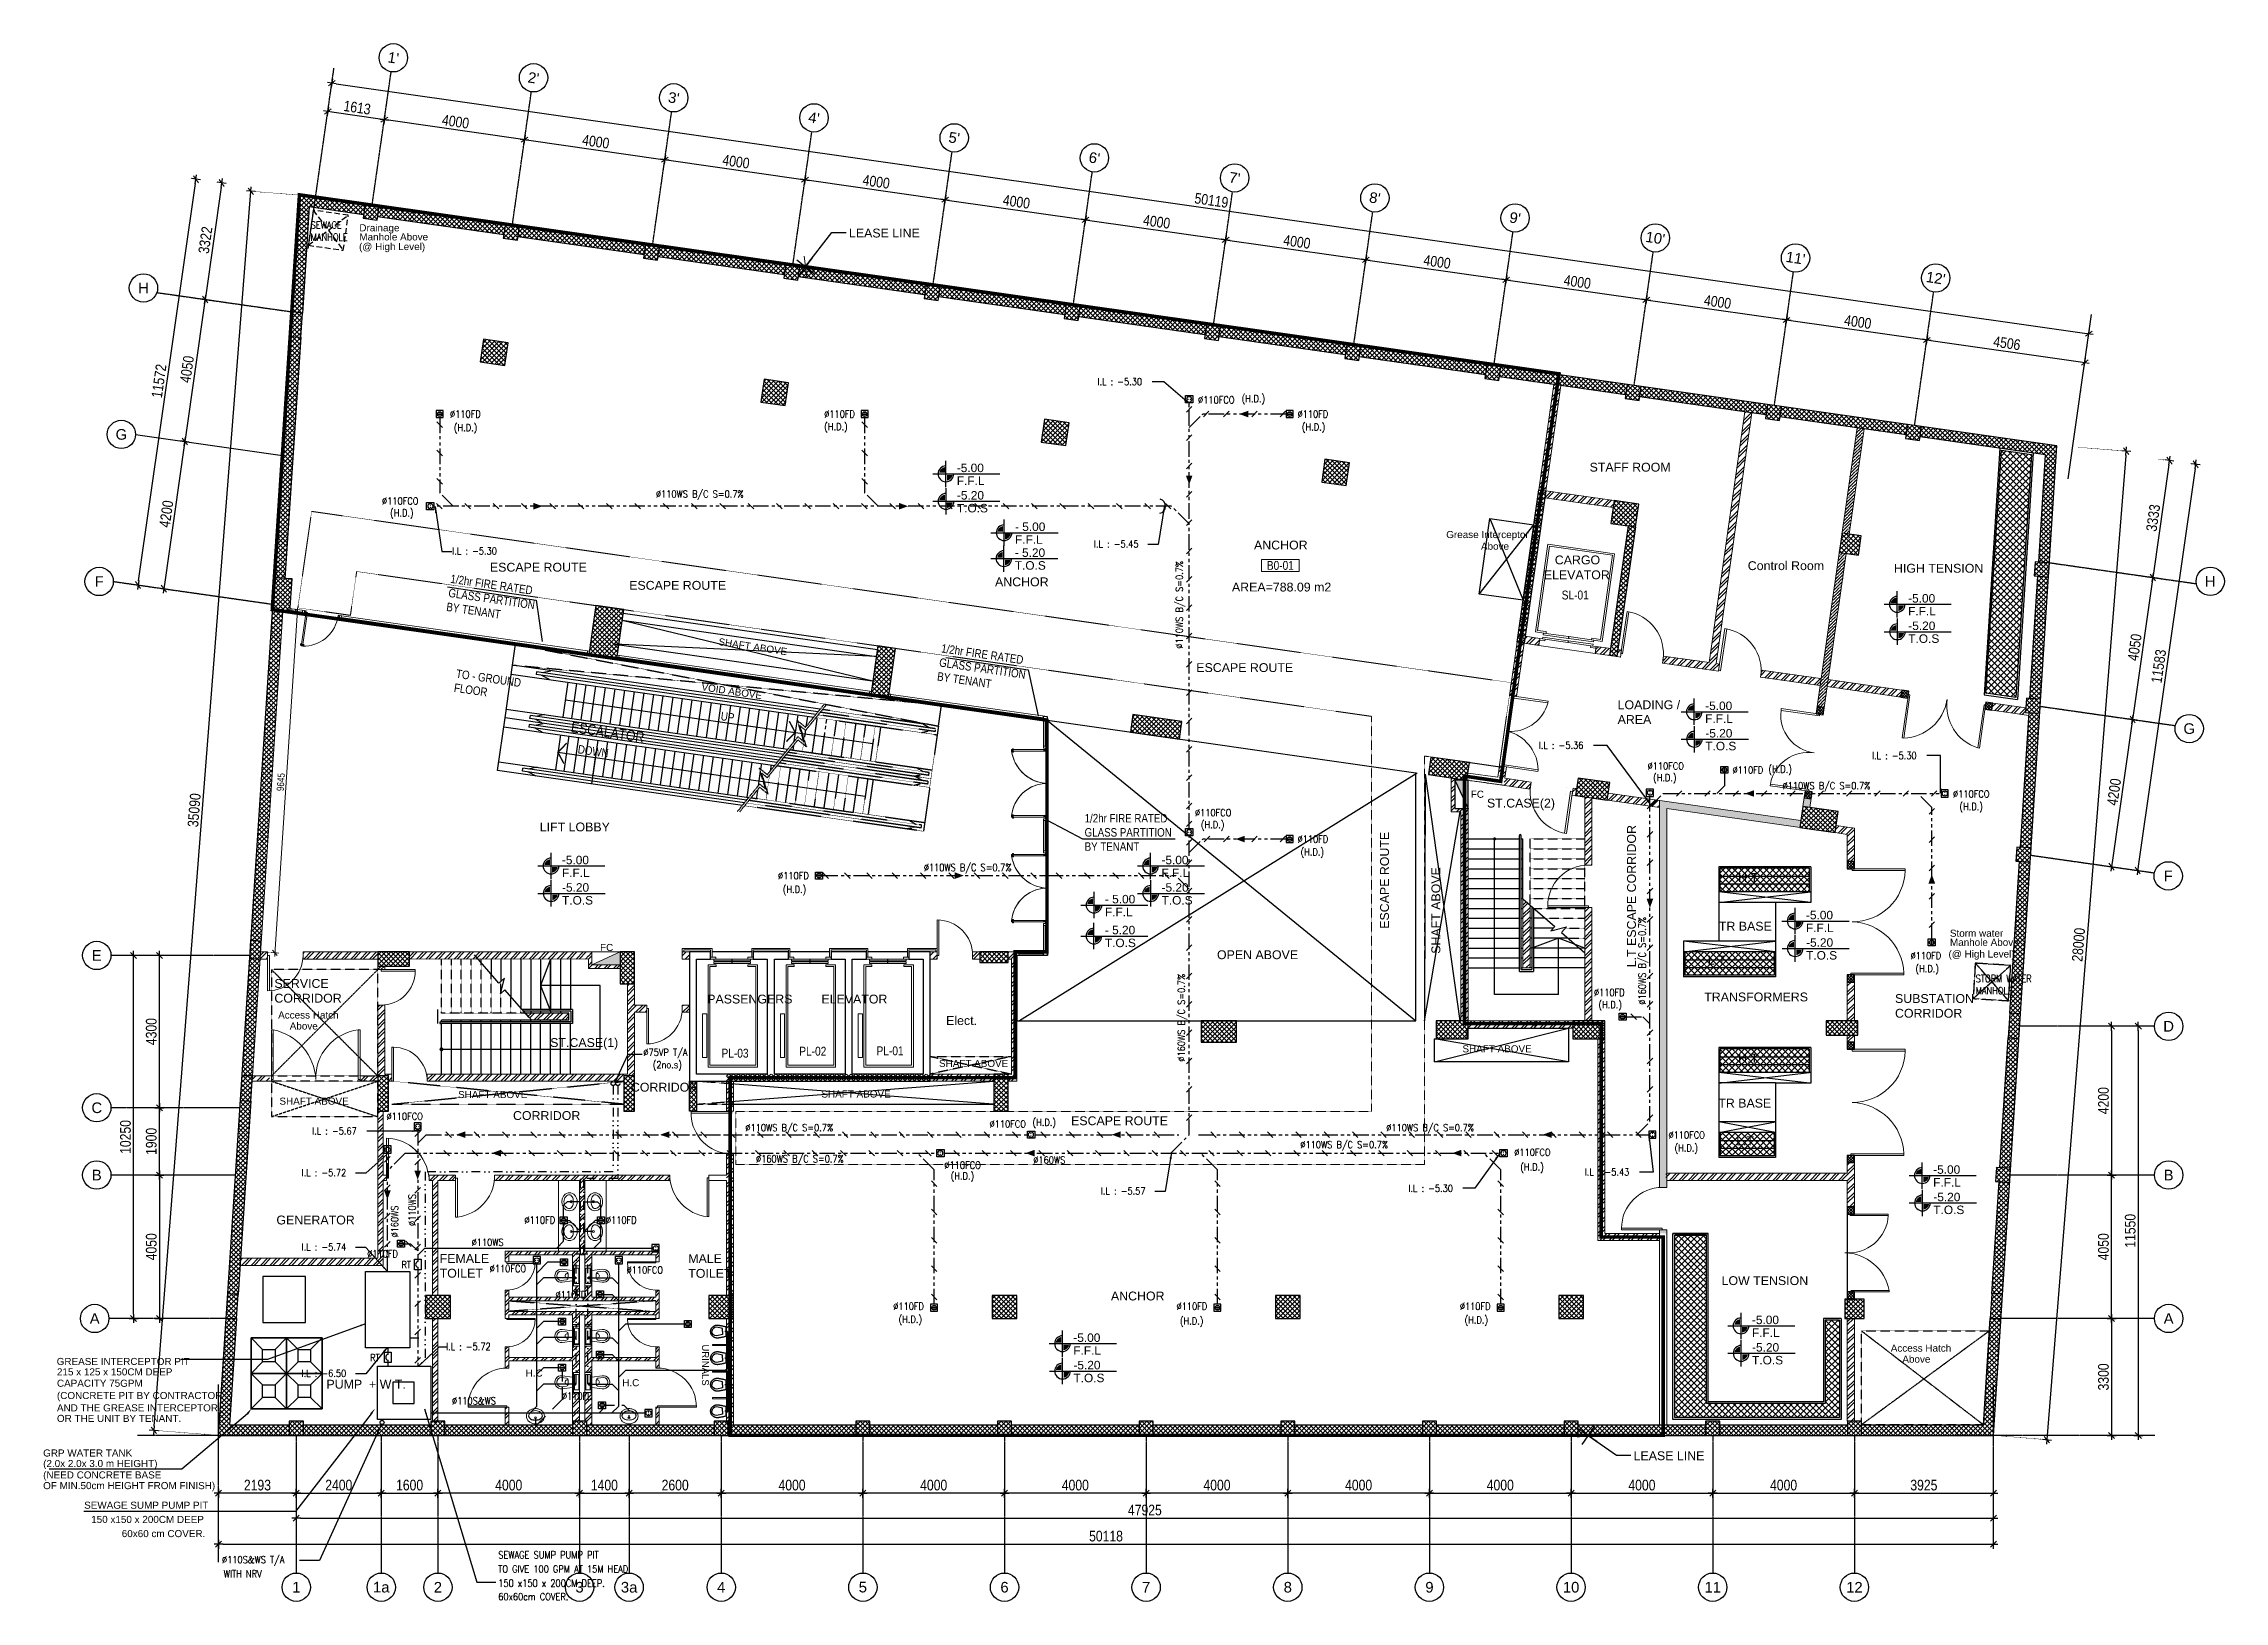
# Model space of a CAD drawing. Header units: inches. Extents: x 860051 to 1567527, y 277639 to 595672.
# Drawn here: x 1015739 to 1077322, y 334872 to 378855 of the extents above; entities that cross this region are included whole.
import ezdxf
from ezdxf.enums import TextEntityAlignment as Align

# ---------------------------------------------------------------- set-up
doc = ezdxf.new("R2010")
doc.units = ezdxf.units.IN
doc.header["$MEASUREMENT"] = 0
for name, pattern in [('CENTER', [50.8, 31.75, -6.35, 6.35, -6.35]), ('DASHED', [19.05, 12.7, -6.35]), ('DASHED2', [9.525, 6.35, -3.175]), ('DIVIDE2', [0.625, 0.25, -0.125, 0, -0.125, 0, -0.125]), ('DOT2', [3.175, 0, -3.175]), ('HIDDEN', [9.525, 6.35, -3.175]), ('HIDDEN2', [4.7625, 3.175, -1.5875]), ('PHANTOM2', [1.25, 0.625, -0.125, 0.125, -0.125, 0.125, -0.125]), ('PHANTOM21', [1.25, 0.625, -0.125, 0.125, -0.125, 0.125, -0.125])]:
    doc.linetypes.add(name, pattern=pattern)
for name, color, linetype, lineweight in [('A-BLOCK', 43, 'Continuous', 13), ('A-CORD.PLUMB', 44, 'Continuous', 13), ('A-DIMENSION', 7, 'Continuous', 9), ('A-DOOR', 10, 'Continuous', 15), ('A-ELEVATOR', 54, 'Continuous', 5), ('A-GLASS', 4, 'Continuous', 5), ('A-HATCH CONCRETE', 254, 'Continuous', 5), ('A-LEASING LINE', 7, 'DASHED2', 9), ('A-LEASING NUMBER', 130, 'Continuous', 9), ('A-LEVEL', 181, 'Continuous', 9), ('A-LEVEL-CON', 74, 'Continuous', 9), ('A-LEVEL-FFL', 181, 'Continuous', 9), ('A-PROJECTION', 31, 'Continuous', 15), ('A-WALL CLADDING', 44, 'Continuous', 5), ('escape route', 8, 'HIDDEN', 15), ('wall hatch', 252, 'Continuous', 0)]:
    doc.layers.add(name, color=color, linetype=linetype, lineweight=lineweight)
for name, color, linetype in [('A-TEXT', 3, 'Continuous'), ('Axis', 9, 'CENTER'), ('dim-axis', 15, 'Continuous'), ('FFNEW', 252, 'Continuous'), ('GLAZ', 4, 'Continuous'), ('LEVELS', 181, 'Continuous'), ('P-FIRE-HOSE', 8, 'PHANTOM21'), ('P-FIRE-TXT', 181, 'Continuous'), ('P-PIPE-CWS', 80, 'Continuous'), ('P-PIPE-DRA', 40, 'Continuous'), ('P-PIPE-DRA-TXT', 181, 'Continuous'), ('P-VP', 231, 'DIVIDE2'), ('P-VP-TXT', 181, 'Continuous'), ('S-COL', 210, 'Continuous'), ('S-WALL', 1, 'Continuous'), ('SHAFT', 7, 'Continuous'), ('stair', 1, 'Continuous'), ('STEEL', 5, 'Continuous'), ('TAXT', 3, 'Continuous'), ('TEXT', 181, 'Continuous'), ('TOI', 30, 'Continuous'), ('TRENCH', 8, 'Continuous'), ('VP', 8, 'Continuous')]:
    doc.layers.add(name, color=color, linetype=linetype)
doc.styles.add('ARIAL', font='ARIALN.TTF')
doc.styles.add('SS', font='romand.shx', dxfattribs={"width": 0.85, "height": 200})
doc.styles.get("Standard").update_dxf_attribs({"font": 'arial.ttf'})
doc.styles.add('style1', font='arial.ttf')
doc.dimstyles.new('1-100', dxfattribs={"dimtxt": 0.16, "dimasz": 0.15, "dimexe": 0.16, "dimexo": 0.0625, "dimgap": 0.05, "dimtad": 3, "dimzin": 0, "dimdsep": 46, "dimtxsty": 'Standard', "dimcen": 0.09, "dimclrd": 1, "dimclre": 256, "dimclrt": 2, "dimadec": 0, "dimazin": 0, "dimtfac": 1, "dimtofl": 0, "dimtmove": 2, "dimatfit": 2, "dimfxl": 1, "dimtolj": 1, "dimtzin": 0, "dimlwd": -1, "dimarcsym": 0})
doc.dimstyles.new('DIM-100', dxfattribs={"dimscale": 150, "dimtxt": 2, "dimasz": 1, "dimexe": 0.75, "dimexo": 1, "dimgap": 0.5, "dimtad": 1, "dimdec": 0, "dimzin": 11, "dimdsep": 46, "dimtxsty": 'ARIAL', "dimblk": 'R', "dimcen": 2.5, "dimdle": 1, "dimclrd": 256, "dimclre": 256, "dimclrt": 256, "dimazin": 0, "dimtfac": 1, "dimtdec": 0, "dimtix": 1, "dimtmove": 2, "dimatfit": 3, "dimldrblk": 'R', "dimtolj": 1, "dimtzin": 3, "dimlwd": -1, "dimlwe": 13, "dimarcsym": 0})
doc.dimstyles.get("Standard").update_dxf_attribs({"dimtxt": 0.18, "dimasz": 0.18, "dimexe": 0.18, "dimexo": 0.0625, "dimgap": 0.09, "dimtad": 0, "dimtih": 1, "dimtoh": 1, "dimdec": 4, "dimzin": 0, "dimdsep": 46, "dimtxsty": 'Standard', "dimcen": 0.09, "dimadec": 0, "dimazin": 0, "dimtfac": 1, "dimtdec": 4, "dimtofl": 0, "dimtmove": 0, "dimatfit": 3, "dimfxl": 1, "dimtolj": 1, "dimtzin": 0, "dimarcsym": 0})
pattern_1 = [(45, (1013480.56, -68927.58), (-132.58252, 132.58252), []), (45, (1013568.94, -68927.58), (-132.58252, 132.58252), [])]
pattern_2 = [(45, (1013480.555, -68927.58), (-66.29126, 66.29126), []), (135, (1013480.555, -68927.58), (-66.29126, -66.29126), [])]
pattern_3 = [(45, (1013479.92, -68927.58), (-66.29126, 66.29126), []), (135, (1013479.92, -68927.58), (-66.29126, -66.29126), [])]
pattern_4 = [(45, (1013479.92, -68927.58), (-66.29126, 66.29126), []), (135, (1013479.92, -68927.58), (-66.29126, -66.29126), [])]
pattern_5 = [(45, (1013480.56, -68927.58), (-132.58252, 132.58252), []), (45, (1013568.94, -68927.58), (-132.58252, 132.58252), [])]
pattern_6 = [(45, (1013480.555, -68927.58), (-39.7747564, 39.7747564), []), (135, (1013480.555, -68927.58), (-39.7747564, -39.7747564), [])]
pattern_7 = [(45, (1013505.56, -68927.58), (-132.58252, 132.58252), []), (45, (1013593.94, -68927.58), (-132.58252, 132.58252), [])]
pattern_8 = [(45, (1013453.12, -69120.43), (-132.58252, 132.58252), []), (45, (1013541.5, -69120.43), (-132.58252, 132.58252), [])]
pattern_9 = [(45, (503730.67, -64842.73), (-88.388348, 88.388348), []), (135, (503730.67, -64842.73), (-88.388348, -88.388348), [])]
pattern_10 = [(45, (1013480.56, -68927.58), (-88.388348, 88.388348), []), (135, (1013480.56, -68927.58), (-88.388348, -88.388348), [])]
pattern_11 = [(45, (1013480.555, -68927.58), (-66.29126, 66.29126), []), (135, (1013480.555, -68927.58), (-66.29126, -66.29126), [])]
pattern_12 = [(45, (1013479.92, -68927.58), (-66.29126, 66.29126), []), (135, (1013479.92, -68927.58), (-66.29126, -66.29126), [])]
pattern_13 = [(45, (1013479.92, -68927.58), (-66.29126, 66.29126), []), (135, (1013479.92, -68927.58), (-66.29126, -66.29126), [])]

msp = doc.modelspace()

# ---------------------------------------------------------------- texts
at = {"layer": 'A-BLOCK', "color": 254, "ltscale": 100, "style": 'style1'}
msp.add_text('FC', height=200, dxfattribs=at).set_placement((1031452.9, 353235.4))
at = {"layer": 'A-TEXT', "color": 254, "style": 'ARIAL'}
for s, p in [('PL-03', (1034882.1, 350225)), ('PL-03', (1034882.1, 350225)), ('PL-02', (1037077.8, 350281.4)), ('PL-02', (1037077.8, 350281.4)), ('PL-01', (1039260.3, 350291.4)), ('PL-01', (1039260.3, 350291.4))]:
    msp.add_text(s, height=250, rotation=0.004242, dxfattribs=at).set_placement(p)
at = {"layer": 'A-TEXT', "color": 254, "attachment_point": 1, "style": 'ARIAL'}
for s, insert, char_height, width, rotation in [('SL-01', (1058607.8, 363411.2), 250, 99819.651, 0.004242), ('ESCALATOR ', (1030660, 359713.1), 300, 2832.222, 351.748344)]:
    msp.add_mtext(s, dxfattribs=dict(at, insert=insert, char_height=char_height, width=width, rotation=rotation))
at = {"layer": 'LEVELS', "color": 251, "style": 'style1', "flags": 8}
for tag, p, s in [('-5.00', (1041526.2, 366756.1), '+ 0.00'), ('F.F.L', (1041526.2, 366394.1), 'F.F.L'), ('T.O.S', (1041530, 365619), 'F.F.L'), ('-5.20', (1041530, 365981), '+ 0.00'), ('-5.00', (1047305.2, 355684.6), '+ 0.00'), ('F.F.L', (1047305.2, 355322.6), 'F.F.L'), ('T.O.S', (1047309, 354547.5), 'F.F.L'), ('-5.20', (1047309, 354909.5), '+ 0.00'), ('-5.00', (1044816.2, 342198.1), '+ 0.00'), ('F.F.L', (1044816.2, 341836.1), 'F.F.L'), ('T.O.S', (1044820, 341061), 'F.F.L'), ('-5.20', (1044820, 341423), '+ 0.00')]:
    msp.add_attdef(tag, p, s, height=240, dxfattribs=at)
at = {"layer": 'P-FIRE-TXT', "color": 251, "style": 'style1'}
msp.add_text('FC', height=200, dxfattribs=at).set_placement((1056040.6, 357561.1))
at = {"layer": 'P-FIRE-TXT', "color": 254, "style": 'style1'}
for s, p in [('GREASE INTERCEPTOR PIT', (1016108.1, 341546.4)), ('215 x 125 x 150CM DEEP', (1016115.1, 341251.8)), ('CAPACITY 75GPM', (1016115.1, 340931.7)), ('(CONCRETE PIT BY CONTRACTOR', (1016115.1, 340584.5)), ('AND THE GREASE INTERCEPTOR ', (1016115.1, 340236.3)), ('OR THE UNIT BY TENANT.', (1016115.1, 339938.9)), ('GRP WATER TANK', (1015725.5, 338962.4)), ('(2.0x 2.0x 3.0 m HEIGHT)', (1015725.5, 338665.6)), ('OF MIN.50cm HEIGHT FROM FINISH)', (1015725.5, 338041)), ('(NEED CONCRETE BASE', (1015725.5, 338342.5)), ('SEWAGE SUMP PUMP PIT', (1016883.8, 337487.8)), ('150 x150 x 200CM DEEP', (1017081.9, 337086.4)), ('60x60 cm COVER.', (1017945.4, 336686.4))]:
    msp.add_text(s, height=200, dxfattribs=at).set_placement(p)
at = {"layer": 'P-PIPE-DRA', "color": 253, "style": 'SS', "width": 0.85}
for s, p in [('%%C110FD', (1036479.1, 355261.9)), ('%%C110WS B/C S=0.7%%%', (1040593.7, 355492.8)), ('(H.D.)', (1036611.9, 354873.3)), ('%%C75VP T/A', (1032675.4, 350273.7)), ('(2no.s)', (1032939, 349922.6)), ('%%C110FD', (1031618.9, 345536.7)), ('%%C110FCO', (1032202, 344130.9)), ('%%C110FD', (1030195.5, 343433))]:
    msp.add_text(s, height=200, dxfattribs=at).set_placement(p)
at = {"layer": 'P-PIPE-DRA', "color": 253, "linetype": 'PHANTOM2', "ltscale": 700, "style": 'SS', "width": 0.85}
msp.add_text('%%C110FD', height=200, dxfattribs=at).set_placement((1059519.9, 351964.3))
at = {"layer": 'P-PIPE-DRA', "color": 253, "ltscale": 0.1, "style": 'SS', "width": 0.85}
for s, p in [('%%C110FD', (1029316.2, 345536.7)), ('%%C110WS', (1027826.5, 344906.3)), ('%%C110FCO', (1028335.7, 344169.9)), ('I.L : -5.72', (1027101.7, 341968.3)), ('%%C110S&WS', (1027272.2, 340434.6)), ('SEWAGE SUMP PUMP PIT', (1028576.9, 336086.3)), ('%%C110S&WS T/A', (1020776.8, 335947.2)), ('WITH NRV', (1020826.3, 335550.6)), ('TO GIVE 100 GPM AT 15M HEAD', (1028576.9, 335686.3)), ('60x60cm COVER.', (1028576.9, 334901.9)), ('150 x150 x 200CM DEEP.', (1028576.9, 335286.3))]:
    msp.add_text(s, height=200, dxfattribs=at).set_placement(p)
at = {"layer": 'P-PIPE-DRA-TXT', "color": 181, "ltscale": 10, "style": 'SS', "width": 0.85}
for s, p in [('SEWAGE', (1023278.5, 373633.7)), ('MANHOLE', (1023278.5, 373290.6)), ('I.L : -5.30', (1045497.4, 369209)), ('(H.D.)', (1049571.1, 368733.5)), ('%%C110FD', (1027215.3, 368293.6)), ('%%C110FD', (1037780.9, 368293.6)), ('%%C110FD', (1051149.2, 368293.6)), ('(H.D.)', (1027323, 367909.9)), ('(H.D.)', (1037780.9, 367937.4)), ('(H.D.)', (1051269.9, 367929)), ('(H.D.)', (1025524.2, 365506.4)), ('I.L : -5.30', (1027278.4, 364427)), ('I.L : -5.45', (1045398.1, 364629.1)), ('(H.D.)', (1048420.5, 356699.4)), ('%%C110FD', (1051149.2, 356293.6)), ('(H.D.)', (1051233.3, 355931.2)), ('(H.D.)', (1043663.9, 348297.7)), ('(H.D.)', (1041354, 346781.4)), ('(H.D.)', (1057440.3, 347033.4)), ('I.L : -5.57', (1045595.2, 346360.8)), ('I.L : -5.30', (1054276.7, 346436.5)), ('%%C110FD', (1039730.2, 343106.5)), ('%%C110FD', (1047730.2, 343106.5)), ('%%C110FD', (1055730.2, 343106.5)), ('(H.D.)', (1039881.7, 342734.6)), ('(H.D.)', (1047828.6, 342687.7)), ('(H.D.)', (1055865.4, 342720.1))]:
    msp.add_text(s, height=200, dxfattribs=at).set_placement(p)
at = {"layer": 'P-PIPE-DRA-TXT', "style": 'SS', "width": 0.85}
for s, p in [('%%C110FCO', (1048339.8, 368696.3)), ('%%C110FCO', (1025296.1, 365842.9)), ('%%C110WS B/C S=0.7%%%', (1033030.2, 366038.7)), ('%%C110FCO', (1048252.5, 357042)), ('%%C110WS B/C S=0.7%%%', (1035556.3, 348144.6)), ('%%C110FCO', (1042451.3, 348250.8)), ('%%C110WS B/C S=0.7%%%', (1053652.4, 348144.6)), ('%%C160WS B/C S=0.7%%%', (1035857.2, 347267.4)), ('%%C160WS', (1043686.6, 347235.2)), ('%%C110WS B/C S=0.7%%%', (1051228.3, 347670.1)), ('%%C110FCO', (1057267.1, 347449.5)), ('%%C110FCO', (1041176.4, 347088))]:
    msp.add_text(s, height=200, dxfattribs=at).set_placement(p)
for s, p in [('%%C110WS B/C S=0.7%%%', (1047907, 361771.8)), ('%%C160WS B/C S=0.7%%%', (1047969, 350111.9))]:
    msp.add_text(s, height=200, rotation=90, dxfattribs=at).set_placement(p)
at = {"layer": 'P-PIPE-DRA-TXT', "color": 253, "ltscale": 10, "style": 'SS', "width": 0.85}
for s, p in [('I.L : -5.36', (1057959.5, 358942)), ('%%C110FD', (1063431.2, 358247.8)), ('(H.D.)', (1064445.6, 358270.2)), ('I.L : -5.30', (1067370.3, 358654.3)), ('(H.D.)', (1061188.8, 358026.9)), ('(H.D.)', (1069840.5, 357215)), ('%%C110FD', (1068460.1, 353003.2)), ('(H.D.)', (1068598.9, 352635.6)), ('STORM WATER', (1070298.9, 352358.4)), ('(H.D.)', (1059646.9, 351618.5)), ('MANHOLE', (1070298.9, 352015.3)), ('I.L : -5.67', (1023321, 348052.9)), ('(H.D.)', (1061794.7, 347572.3)), ('I.L : -5.72', (1023023.7, 346874.7)), ('I.L : -5.43', (1059256.6, 346893.4)), ('I.L : -5.74', (1023023.7, 344774.9)), ('%%C110FD', (1024876.5, 344585.3)), ('RT', (1025845.1, 344275.8)), ('RT', (1024957.2, 341651.7)), ('I.L : -6.50', (1023023.7, 341212)), ('%%C110FD', (1030376.5, 340566.8))]:
    msp.add_text(s, height=200, dxfattribs=at).set_placement(p)
at = {"layer": 'P-PIPE-DRA-TXT', "color": 253, "style": 'SS', "width": 0.85}
for s, p in [('%%C110FCO', (1061032.9, 358359.5)), ('%%C110WS B/C S=0.7%%%', (1064846.5, 357802.9)), ('%%C110FCO', (1069659.8, 357569.7)), ('%%C110FCO', (1025419.8, 348465.2)), ('%%C110FCO', (1061623.5, 347936.9))]:
    msp.add_text(s, height=200, dxfattribs=at).set_placement(p)
for s, p in [('%%C160WS B/C S=0.7%%%', (1060980, 351720.4)), ('%%C110WS', (1026246, 345471.2)), ('%%C160WS', (1025752.5, 345144.6))]:
    msp.add_text(s, height=200, rotation=90, dxfattribs=at).set_placement(p)
at = {"layer": 'STEEL', "color": 254, "ltscale": 0.5, "style": 'style1', "flags": 8}
for tag, p, s in [('-5.00', (1068391.5, 363072.6), '+ 0.00'), ('F.F.L', (1068391.5, 362710.6), 'F.F.L'), ('T.O.S', (1068395.3, 361935.5), 'F.F.L'), ('-5.20', (1068395.3, 362297.5), '+ 0.00'), ('-5.00', (1062660, 360038.6), '+ 0.00'), ('F.F.L', (1062660, 359676.6), 'F.F.L'), ('T.O.S', (1062663.8, 358901.5), 'F.F.L'), ('-5.20', (1062663.8, 359263.5), '+ 0.00'), ('-5.00', (1030374.7, 355684.6), '+ 0.00'), ('F.F.L', (1030374.7, 355322.6), 'F.F.L'), ('T.O.S', (1030378.5, 354547.5), 'F.F.L'), ('-5.20', (1030378.5, 354909.5), '+ 0.00'), ('-5.00', (1065506, 354130.1), '+ 0.00'), ('-5.20', (1065509.8, 353355), '+ 0.00'), ('F.F.L', (1065506, 353768.1), 'F.F.L'), ('T.O.S', (1065509.8, 352993), 'F.F.L'), ('-5.00', (1069098.5, 346944.6), '+ 0.00'), ('F.F.L', (1069098.5, 346582.6), 'F.F.L'), ('-5.20', (1069102.3, 346169.5), '+ 0.00'), ('T.O.S', (1069102.3, 345807.5), 'F.F.L'), ('-5.00', (1063980, 342700.1), '+ 0.00'), ('F.F.L', (1063980, 342338.1), 'F.F.L'), ('T.O.S', (1063983.8, 341563), 'F.F.L'), ('-5.20', (1063983.8, 341925), '+ 0.00')]:
    msp.add_attdef(tag, p, s, height=240, dxfattribs=at)
at = {"layer": 'TAXT', "color": 251, "ltscale": 100, "style": 'style1'}
for s, p in [('(@ High Level)', (1024645.5, 373025.4)), ('Drainage', (1024655, 373554.3)), ('Manhole Above', (1024655.5, 373297.6)), ('Grease Interceptor', (1055347.4, 364893.9)), ('Above', (1056328, 364564.1)), ('SHAFT ABOVE', (1055805.1, 350372.5)), ('SHAFT ABOVE', (1037702.9, 349098.1)), ('SHAFT ABOVE', (1037702.9, 349098.1))]:
    msp.add_text(s, height=200, dxfattribs=at).set_placement(p)
msp.add_text('SHAFT ABOVE', height=200, rotation=351.540313, dxfattribs=at).set_placement((1034785.6, 361874.3))
at = {"layer": 'TAXT', "color": 254, "ltscale": 100}
for s, height, rotation, style, p in [('VOID ABOVE', 200, 351.540313, 'style1', (1034306.8, 360597.7)), ('UP', 240, 351.877283, 'ARIAL', (1034847.5, 359755.5)), ('DOWN', 240, 351.877283, 'ARIAL', (1030811.6, 358819))]:
    msp.add_text(s, height=height, rotation=rotation, dxfattribs=dict(at, style=style)).set_placement(p)
at = {"layer": 'TAXT', "color": 254, "ltscale": 100, "style": 'style1'}
for s, p in [('Storm water', (1069571, 353637.8)), ('Manhole Above', (1069571.5, 353381.2)), ('(@ High Level)', (1069530.8, 353051)), ('Access Hatch', (1022361.8, 351328.8)), ('Above', (1022688.9, 351018.3)), ('SHAFT ABOVE', (1041023.1, 349961.2)), ('SHAFT ABOVE', (1027442.9, 349082.6)), ('SHAFT ABOVE', (1022398.3, 348896.6)), ('Access Hatch', (1067900.5, 341922.6)), ('Above', (1068227.6, 341612))]:
    msp.add_text(s, height=200, dxfattribs=at).set_placement(p)
at = {"layer": 'TAXT', "color": 251, "ltscale": 100, "char_height": 240, "width": 2569.664, "attachment_point": 1, "rotation": 351.748344, "style": 'ARIAL'}
for insert in [(1027249.2, 363869.2), (1041108.8, 361905.7)]:
    msp.add_mtext('1/2hr FIRE RATED GLASS PARTITION\\PBY TENANT', dxfattribs=dict(at, insert=insert))
at = {"layer": 'TAXT', "color": 254, "ltscale": 100, "attachment_point": 1}
for s, insert, char_height, width, rotation, style in [('TO - GROUND FLOOR', (1027406.9, 361189.7), 240, 2265.778, 351.748344, 'ARIAL'), ('URINALS', (1034524.9, 342125.5), 192, 3311.924, 270, 'style1')]:
    msp.add_mtext(s, dxfattribs=dict(at, insert=insert, char_height=char_height, width=width, rotation=rotation, style=style))
at = {"layer": 'TAXT', "color": 251, "ltscale": 100, "insert": (1045136.4, 357104.7), "char_height": 240, "width": 2569.664, "attachment_point": 1, "style": 'ARIAL'}
msp.add_mtext('1/2hr FIRE RATED GLASS PARTITION\\PBY TENANT', dxfattribs=at)
at = {"layer": 'TAXT', "color": 254, "ltscale": 100, "char_height": 200, "width": 3311.924, "attachment_point": 1, "style": 'style1'}
for insert in [(1029351.8, 341418.9), (1032079.1, 341145.9)]:
    msp.add_mtext('H.C', dxfattribs=dict(at, insert=insert))
at = {"layer": 'TEXT', "ltscale": 0.5, "style": 'style1'}
for s, p in [('LEASE LINE  ', (1038481, 373381.6)), ('ANCHOR ', (1049919.3, 364572.4)), ('AREA=788.09 m2 ', (1049295.9, 363385.8)), ('LEASE LINE  ', (1060638.5, 338858.6))]:
    msp.add_text(s, height=250, dxfattribs=at).set_placement(p)
at = {"layer": 'TEXT', "color": 254, "ltscale": 0.5, "style": 'style1'}
for s, p in [('STAFF ROOM', (1059395.4, 366769.8)), ('ELEVATOR', (1058102.8, 363731.4)), ('ELEVATOR', (1058102.8, 363731.4)), ('CARGO', (1058413, 364151.5)), ('CARGO', (1058413, 364151.5)), ('Control Room', (1063863.1, 363989.6)), ('HIGH TENSION', (1067991.7, 363916.3)), ('ST.CASE(2)', (1056497.7, 357286.5)), ('LIFT LOBBY', (1029749.8, 356612.9)), ('PASSENGERS ', (1034478.8, 351753.3)), ('ELEVATOR', (1037703.3, 351753.3)), ('Elect.', (1041224.1, 351146.3)), ('ST.CASE(1)', (1030044.1, 350524.8))]:
    msp.add_text(s, height=250, dxfattribs=at).set_placement(p)
at = {"layer": 'TEXT', "color": 251, "ltscale": 0.5, "style": 'style1'}
for s, p in [('ESCAPE ROUTE', (1028342, 363945.4)), ('ESCAPE ROUTE', (1032274.5, 363434.3)), ('ANCHOR ', (1042605.8, 363532.2)), ('ESCAPE ROUTE', (1048289.6, 361111.9)), ('OPEN ABOVE  ', (1048873.5, 353005.1)), ('ESCAPE ROUTE', (1044753.2, 348317.3)), ('ANCHOR ', (1045878.8, 343369.5))]:
    msp.add_text(s, height=250, dxfattribs=at).set_placement(p)
for s, p in [('ESCAPE ROUTE', (1053729.5, 353863.3)), ('SHAFT ABOVE', (1055180.4, 353157.2))]:
    msp.add_text(s, height=250, rotation=90, dxfattribs=at).set_placement(p)
at = {"layer": 'TEXT', "color": 254, "ltscale": 0.5, "style": 'style1'}
msp.add_text('L.T ESCAPE CORRIDOR', height=250, rotation=90, dxfattribs=at).set_placement((1060703.8, 352776.2))
at = {"layer": 'TEXT', "color": 254, "ltscale": 0.5, "char_height": 250, "attachment_point": 1, "style": 'style1'}
for s, insert, width in [('LOADING / AREA', (1060187.3, 360312.9), 2512.079), ('H.T', (1063590.3, 355435.8), 5174.881), ('TR BASE', (1063047.1, 354060.6), 5174.881), ('L.T', (1062733.7, 353101), 5174.881), ('SERVICE \\PCORRIDOR', (1022255.4, 352444.7), 4139.905), ('TRANSFORMERS', (1062633.6, 352062.8), 5174.881), ('SUBSTATION\\PCORRIDOR ', (1068020.2, 352018.8), 5174.881), ('H.T', (1063590.3, 350335.8), 5174.881), ('CORRIDOR', (1032323.2, 349515.2), 4139.905), ('CORRIDOR', (1028993.7, 348714.3), 4139.905), ('TR BASE', (1063031.2, 349065.4), 5174.881), ('L.T', (1063534.6, 348001), 5174.881), ('GENERATOR', (1022313.2, 345764.9), 4139.905), ('FEMALE \\PTOILET', (1026922.7, 344679.3), 4139.905), ('MALE \\PTOILET', (1033943.1, 344675.6), 4139.905), ('LOW TENSION ', (1063123.7, 344053.3), 4139.905), ('PUMP  + W.T.', (1023726.2, 341129.1), 4139.905)]:
    msp.add_mtext(s, dxfattribs=dict(at, insert=insert, width=width))

# ---------------------------------------------------------------- blocks, each defined once
blk = doc.blocks.new('FCO')
at = {"layer": 'P-PIPE-DRA', "color": 3, "linetype": 'Continuous'}
blk.add_lwpolyline([(0.103, 0), (0.103, 0.205), (-0.103, 0.205), (-0.103, 0)], close=True, dxfattribs=at)
at = {"layer": 'P-PIPE-DRA', "color": 1, "linetype": 'Continuous', "const_width": 0.018}
for points in [[(-0.034, 0.107, -1), (-0.034, 0.089, -1)], [(0.032, 0.107, 1), (0.032, 0.089, 1)]]:
    blk.add_lwpolyline(points, format="xyb", close=True, dxfattribs=at)
at = {"layer": 'P-PIPE-DRA', "color": 1, "linetype": 'Continuous'}
blk.add_circle((0, 0.099), 0.074, dxfattribs=at)
blk = doc.blocks.new('FD')
at = {"layer": 'P-PIPE-DRA', "color": 1, "linetype": 'Continuous'}
for p, q in [((-0.066, 0.099), (0.066, 0.099)), ((-0.045, 0.146), (0.045, 0.146)), ((-0.045, 0.051), (0.045, 0.051))]:
    blk.add_line(p, q, dxfattribs=at)
at = {"layer": 'P-PIPE-DRA', "color": 3, "linetype": 'Continuous'}
blk.add_lwpolyline([(0.099, 0), (0.099, 0.197), (-0.099, 0.197), (-0.099, 0)], close=True, dxfattribs=at)
at = {"layer": 'P-PIPE-DRA', "color": 1, "linetype": 'Continuous'}
blk.add_circle((0, 0.099), 0.0657, dxfattribs=at)
blk = doc.blocks.new('level')
at = {"layer": 'LEVELS'}
for points in [[(42.7, 3.7), (22.8, 3.7, -0.325023), (42.7, 23.7)], [(70.2, -3.7), (50.2, -3.7), (50.2, -23.7, 0.325023)]]:
    blk.add_hatch(color=256, dxfattribs=at).paths.add_polyline_path(points)
for p, q in [((0, 0), (236.9, 0)), ((46.5, -46.5), (46.5, 46.5))]:
    blk.add_line(p, q, dxfattribs=at)
blk.add_arc((46.5, 0), 27.7, 90, 0, dxfattribs=at)
at = {"layer": 'LEVELS', "style": 'style1', "flags": 8}
for tag, p in [('+0.00', (85, 6.1)), ('F.F.L', (85, -39.1))]:
    blk.add_attdef(tag, p, '', height=30, dxfattribs=at)
blk = doc.blocks.new('FHC')
at = {"layer": 'P-FIRE-HOSE', "linetype": 'Continuous'}
blk.add_hatch(color=256, dxfattribs=at).paths.add_polyline_path([(-0.4, 0.185), (-0.4, -0.185), (0.4, 0.185)])
blk.add_line((-0.4, -0.185), (0.4, 0.185), dxfattribs=at)
blk.add_lwpolyline([(-0.4, -0.185), (0.4, -0.185), (0.4, 0.185), (-0.4, 0.185)], close=True, dxfattribs=at)
blk = doc.blocks.new('R')
for p, q in [((-1.05, 0), (1.05, 0)), ((0, -1.05), (0, 1.05))]:
    blk.add_line(p, q)
at = {"color": 4, "lineweight": 13}
blk.add_line((-0.71, -0.71), (0.71, 0.71), dxfattribs=at)
blk = doc.blocks.new('*D129')
at = {"layer": 'A-DIMENSION', "linetype": 'DOT2', "lineweight": 13, "transparency": 16777216}
for p, q in [((1022595, 362827), (1022977, 362802)), ((1021964, 353203), (1022346, 353178))]:
    blk.add_line(p, q, dxfattribs=at)
at = {"layer": 'A-DIMENSION', "transparency": 16777216}
blk.add_line((1022896, 362707), (1022278, 353283), dxfattribs=at)
at = {"layer": 'Defpoints', "color": 0, "transparency": 16777216}
for p in [(1022495, 362833), (1021865, 353209), (1022272, 353183)]:
    blk.add_point(p, dxfattribs=at)
at = {"layer": 'A-DIMENSION', "transparency": 16777216, "xscale": 100, "yscale": 100, "zscale": 100}
for p, rotation in [((1022902, 362807), 86.25104902137335), ((1022272, 353183), 266.2510490213733)]:
    blk.add_blockref('R', p, dxfattribs=dict(at, rotation=rotation))
at = {"layer": 'A-DIMENSION', "transparency": 16777216, "insert": (1022435, 358005), "char_height": 200, "attachment_point": 5, "rotation": 86.25105, "style": 'ARIAL'}
blk.add_mtext('\\A1;9645', dxfattribs=at)
blk = doc.blocks.new('*D89')
at = {"layer": 'Defpoints', "color": 0, "transparency": 16777216}
for p in [(1422494, 561167), (1424094, 561167), (1424094, 560825)]:
    blk.add_point(p, dxfattribs=at)
at = {"layer": 'dim-axis', "color": 251, "linetype": 'DOT2', "lineweight": 13, "transparency": 16777216}
for p, q in [((1422494, 561017), (1422494, 560712)), ((1424094, 561017), (1424094, 560712))]:
    blk.add_line(p, q, dxfattribs=at)
at = {"layer": 'dim-axis', "color": 251, "transparency": 16777216}
blk.add_line((1422614, 560825), (1423974, 560825), dxfattribs=at)
at = {"layer": 'dim-axis', "color": 251, "transparency": 16777216, "xscale": 120, "yscale": 120, "zscale": 120, "rotation": 180}
blk.add_blockref('R', (1422494, 560825), dxfattribs=at)
at = {"layer": 'dim-axis', "color": 251, "transparency": 16777216, "xscale": 120, "yscale": 120, "zscale": 120}
blk.add_blockref('R', (1424094, 560825), dxfattribs=at)
at = {"layer": 'dim-axis', "color": 251, "transparency": 16777216, "insert": (1423294, 561053), "char_height": 300, "attachment_point": 5, "style": 'ARIAL'}
blk.add_mtext('\\A1;1600', dxfattribs=at)
blk = doc.blocks.new('*D90')
at = {"layer": 'Defpoints', "color": 0, "transparency": 16777216}
for p in [(1428094, 561167), (1429494, 561274), (1429494, 560825)]:
    blk.add_point(p, dxfattribs=at)
at = {"layer": 'dim-axis', "color": 251, "linetype": 'DOT2', "lineweight": 13, "transparency": 16777216}
for p, q in [((1429494, 561124), (1429494, 560712)), ((1428094, 561017), (1428094, 560712))]:
    blk.add_line(p, q, dxfattribs=at)
at = {"layer": 'dim-axis', "color": 251, "transparency": 16777216}
blk.add_line((1428214, 560825), (1429374, 560825), dxfattribs=at)
at = {"layer": 'dim-axis', "color": 251, "transparency": 16777216, "xscale": 120, "yscale": 120, "zscale": 120, "rotation": 180}
blk.add_blockref('R', (1428094, 560825), dxfattribs=at)
at = {"layer": 'dim-axis', "color": 251, "transparency": 16777216, "xscale": 120, "yscale": 120, "zscale": 120}
blk.add_blockref('R', (1429494, 560825), dxfattribs=at)
at = {"layer": 'dim-axis', "color": 251, "transparency": 16777216, "insert": (1428794, 561053), "char_height": 300, "attachment_point": 5, "style": 'ARIAL'}
blk.add_mtext('\\A1;1400', dxfattribs=at)
blk = doc.blocks.new('*D91')
at = {"layer": 'Defpoints', "color": 0, "transparency": 16777216}
for p in [(1416228, 571709), (1416228, 571709), (1416262, 569809)]:
    blk.add_point(p, dxfattribs=at)
at = {"layer": 'dim-axis', "color": 251, "linetype": 'DOT2', "lineweight": 13, "transparency": 16777216}
for p, q in [((1416078, 571709), (1416115, 571709)), ((1416112, 569809), (1416115, 569809))]:
    blk.add_line(p, q, dxfattribs=at)
at = {"layer": 'dim-axis', "color": 251, "transparency": 16777216}
blk.add_line((1416228, 569929), (1416228, 571589), dxfattribs=at)
at = {"layer": 'dim-axis', "color": 251, "transparency": 16777216, "xscale": 120, "yscale": 120, "zscale": 120}
for p, rotation in [((1416228, 571709), 90), ((1416228, 569809), 270)]:
    blk.add_blockref('R', p, dxfattribs=dict(at, rotation=rotation))
at = {"layer": 'dim-axis', "color": 251, "transparency": 16777216, "insert": (1416000, 570759), "char_height": 300, "attachment_point": 5, "rotation": 90, "style": 'ARIAL'}
blk.add_mtext('\\A1;1900', dxfattribs=at)
blk = doc.blocks.new('*D92')
at = {"layer": 'Defpoints', "color": 0, "transparency": 16777216}
for p in [(1420983, 599836), (1420983, 599836), (1422567, 599511)]:
    blk.add_point(p, dxfattribs=at)
at = {"layer": 'dim-axis', "color": 251, "transparency": 16777216}
blk.add_line((1422462, 599624), (1421102, 599819), dxfattribs=at)
at = {"layer": 'dim-axis', "color": 251, "linetype": 'DOT2', "lineweight": 13, "transparency": 16777216}
for p, q in [((1420962, 599687), (1420967, 599724)), ((1422588, 599660), (1422597, 599719))]:
    blk.add_line(p, q, dxfattribs=at)
at = {"layer": 'dim-axis', "color": 251, "transparency": 16777216, "xscale": 120, "yscale": 120, "zscale": 120}
for p, rotation in [((1420983, 599836), 171.8736112541112), ((1422581, 599607), 351.8736112541112)]:
    blk.add_blockref('R', p, dxfattribs=dict(at, rotation=rotation))
at = {"layer": 'dim-axis', "color": 251, "transparency": 16777216, "insert": (1421814, 599947), "char_height": 300, "attachment_point": 5, "rotation": 351.87361, "style": 'ARIAL'}
blk.add_mtext('\\A1;1613', dxfattribs=at)
blk = doc.blocks.new('*D93')
at = {"layer": 'Defpoints', "color": 0, "transparency": 16777216}
for p in [(1426500, 598759), (1430500, 598477), (1430500, 598477)]:
    blk.add_point(p, dxfattribs=at)
at = {"layer": 'dim-axis', "color": 251, "linetype": 'DOT2', "lineweight": 13, "transparency": 16777216}
for p, q in [((1426521, 598908), (1426556, 599153)), ((1430522, 598625), (1430516, 598588))]:
    blk.add_line(p, q, dxfattribs=at)
at = {"layer": 'dim-axis', "color": 251, "transparency": 16777216}
blk.add_line((1426659, 599025), (1430382, 598494), dxfattribs=at)
at = {"layer": 'dim-axis', "color": 251, "transparency": 16777216, "xscale": 120, "yscale": 120, "zscale": 120}
for p, rotation in [((1426540, 599042), 171.8736112541112), ((1430500, 598477), 351.8736112541112)]:
    blk.add_blockref('R', p, dxfattribs=dict(at, rotation=rotation))
at = {"layer": 'dim-axis', "color": 251, "transparency": 16777216, "insert": (1428553, 598985), "char_height": 300, "attachment_point": 5, "rotation": 351.87361, "style": 'ARIAL'}
blk.add_mtext('\\A1;4000', dxfattribs=at)
blk = doc.blocks.new('*D94')
at = {"layer": 'Defpoints', "color": 0, "transparency": 16777216}
for p in [(1434460, 597911), (1434460, 597911), (1430284, 596961)]:
    blk.add_point(p, dxfattribs=at)
at = {"layer": 'dim-axis', "color": 251, "linetype": 'DOT2', "lineweight": 13, "transparency": 16777216}
for p, q in [((1430305, 597110), (1430516, 598588)), ((1434481, 598060), (1434476, 598023))]:
    blk.add_line(p, q, dxfattribs=at)
at = {"layer": 'dim-axis', "color": 251, "transparency": 16777216}
blk.add_line((1430619, 598460), (1434341, 597928), dxfattribs=at)
at = {"layer": 'dim-axis', "color": 251, "transparency": 16777216, "xscale": 120, "yscale": 120, "zscale": 120}
for p, rotation in [((1430500, 598477), 171.8736112541112), ((1434460, 597911), 351.8736112541112)]:
    blk.add_blockref('R', p, dxfattribs=dict(at, rotation=rotation))
at = {"layer": 'dim-axis', "color": 251, "transparency": 16777216, "insert": (1432513, 598420), "char_height": 300, "attachment_point": 5, "rotation": 351.87361, "style": 'ARIAL'}
blk.add_mtext('\\A1;4000', dxfattribs=at)
blk = doc.blocks.new('*D95')
at = {"layer": 'Defpoints', "color": 0, "transparency": 16777216}
for p in [(1438420, 597346), (1438420, 597346), (1434244, 596396)]:
    blk.add_point(p, dxfattribs=at)
at = {"layer": 'dim-axis', "color": 251, "linetype": 'DOT2', "lineweight": 13, "transparency": 16777216}
for p, q in [((1434265, 596544), (1434476, 598023)), ((1438441, 597494), (1438436, 597457))]:
    blk.add_line(p, q, dxfattribs=at)
at = {"layer": 'dim-axis', "color": 251, "transparency": 16777216}
blk.add_line((1434579, 597894), (1438301, 597363), dxfattribs=at)
at = {"layer": 'dim-axis', "color": 251, "transparency": 16777216, "xscale": 120, "yscale": 120, "zscale": 120}
for p, rotation in [((1434460, 597911), 171.8736112541112), ((1438420, 597346), 351.8736112541112)]:
    blk.add_blockref('R', p, dxfattribs=dict(at, rotation=rotation))
at = {"layer": 'dim-axis', "color": 251, "transparency": 16777216, "insert": (1436472, 597854), "char_height": 300, "attachment_point": 5, "rotation": 351.87361, "style": 'ARIAL'}
blk.add_mtext('\\A1;4000', dxfattribs=at)
blk = doc.blocks.new('*D96')
at = {"layer": 'Defpoints', "color": 0, "transparency": 16777216}
for p in [(1438420, 597346), (1442380, 596781), (1442380, 596780)]:
    blk.add_point(p, dxfattribs=at)
at = {"layer": 'dim-axis', "color": 251, "linetype": 'DOT2', "lineweight": 13, "transparency": 16777216}
for p, q in [((1438441, 597494), (1438436, 597457)), ((1442359, 596632), (1442364, 596669))]:
    blk.add_line(p, q, dxfattribs=at)
at = {"layer": 'dim-axis', "color": 251, "transparency": 16777216}
blk.add_line((1438539, 597329), (1442261, 596797), dxfattribs=at)
at = {"layer": 'dim-axis', "color": 251, "transparency": 16777216, "xscale": 120, "yscale": 120, "zscale": 120}
for p, rotation in [((1438420, 597346), 171.8736112541112), ((1442380, 596780), 351.8736112541112)]:
    blk.add_blockref('R', p, dxfattribs=dict(at, rotation=rotation))
at = {"layer": 'dim-axis', "color": 251, "transparency": 16777216, "insert": (1440432, 597289), "char_height": 300, "attachment_point": 5, "rotation": 351.87361, "style": 'ARIAL'}
blk.add_mtext('\\A1;4000', dxfattribs=at)
blk = doc.blocks.new('*D97')
at = {"layer": 'Defpoints', "color": 0, "transparency": 16777216}
for p in [(1446339, 596215), (1446339, 596215), (1442163, 595265)]:
    blk.add_point(p, dxfattribs=at)
at = {"layer": 'dim-axis', "color": 251, "linetype": 'DOT2', "lineweight": 13, "transparency": 16777216}
for p, q in [((1442185, 595414), (1442396, 596892)), ((1446318, 596067), (1446323, 596104))]:
    blk.add_line(p, q, dxfattribs=at)
at = {"layer": 'dim-axis', "color": 251, "transparency": 16777216}
blk.add_line((1442499, 596763), (1446221, 596232), dxfattribs=at)
at = {"layer": 'dim-axis', "color": 251, "transparency": 16777216, "xscale": 120, "yscale": 120, "zscale": 120}
for p, rotation in [((1442380, 596780), 171.8736112541112), ((1446339, 596215), 351.8736112541112)]:
    blk.add_blockref('R', p, dxfattribs=dict(at, rotation=rotation))
at = {"layer": 'dim-axis', "color": 251, "transparency": 16777216, "insert": (1444392, 596724), "char_height": 300, "attachment_point": 5, "rotation": 351.87361, "style": 'ARIAL'}
blk.add_mtext('\\A1;4000', dxfattribs=at)
blk = doc.blocks.new('*D98')
at = {"layer": 'Defpoints', "color": 0, "transparency": 16777216}
for p in [(1416228, 576009), (1417426, 576009), (1417426, 571709)]:
    blk.add_point(p, dxfattribs=at)
at = {"layer": 'dim-axis', "color": 251, "linetype": 'DOT2', "lineweight": 13, "transparency": 16777216}
for p, q in [((1417276, 576009), (1416115, 576009)), ((1417276, 571709), (1416115, 571709))]:
    blk.add_line(p, q, dxfattribs=at)
at = {"layer": 'dim-axis', "color": 251, "transparency": 16777216}
blk.add_line((1416228, 571829), (1416228, 575889), dxfattribs=at)
at = {"layer": 'dim-axis', "color": 251, "transparency": 16777216, "xscale": 120, "yscale": 120, "zscale": 120}
for p, rotation in [((1416228, 576009), 90), ((1416228, 571709), 270)]:
    blk.add_blockref('R', p, dxfattribs=dict(at, rotation=rotation))
at = {"layer": 'dim-axis', "color": 251, "transparency": 16777216, "insert": (1416000, 573859), "char_height": 300, "attachment_point": 5, "rotation": 90, "style": 'ARIAL'}
blk.add_mtext('\\A1;4300', dxfattribs=at)
blk = doc.blocks.new('*D99')
at = {"layer": 'Defpoints', "color": 0, "transparency": 16777216}
for p in [(1472526, 590047), (1472055, 586747), (1472522, 586681)]:
    blk.add_point(p, dxfattribs=at)
at = {"layer": 'dim-axis', "color": 251, "linetype": 'DOT2', "lineweight": 13, "transparency": 16777216}
for p, q in [((1472675, 590025), (1473104, 589964)), ((1472204, 586726), (1472633, 586665))]:
    blk.add_line(p, q, dxfattribs=at)
at = {"layer": 'dim-axis', "color": 251, "transparency": 16777216}
blk.add_line((1472976, 589861), (1472539, 586800), dxfattribs=at)
at = {"layer": 'dim-axis', "color": 251, "transparency": 16777216, "xscale": 120, "yscale": 120, "zscale": 120}
for p, rotation in [((1472993, 589980), 81.87732561324607), ((1472522, 586681), 261.8773256132461)]:
    blk.add_blockref('R', p, dxfattribs=dict(at, rotation=rotation))
at = {"layer": 'dim-axis', "color": 251, "transparency": 16777216, "insert": (1472531, 588363), "char_height": 300, "attachment_point": 5, "rotation": 81.87733, "style": 'ARIAL'}
blk.add_mtext('\\A1;3333', dxfattribs=at)
blk = doc.blocks.new('*D100')
at = {"layer": 'Defpoints', "color": 0, "transparency": 16777216}
for p in [(1472055, 586747), (1471950, 582671), (1471950, 582671)]:
    blk.add_point(p, dxfattribs=at)
at = {"layer": 'dim-axis', "color": 251, "transparency": 16777216}
blk.add_line((1472505, 586562), (1471967, 582790), dxfattribs=at)
at = {"layer": 'dim-axis', "color": 251, "linetype": 'DOT2', "lineweight": 13, "transparency": 16777216}
for p, q in [((1472204, 586726), (1472633, 586665)), ((1471801, 582693), (1471838, 582687))]:
    blk.add_line(p, q, dxfattribs=at)
at = {"layer": 'dim-axis', "color": 251, "transparency": 16777216, "xscale": 120, "yscale": 120, "zscale": 120}
for p, rotation in [((1472522, 586681), 81.87732904779527), ((1471950, 582671), 261.8773290477953)]:
    blk.add_blockref('R', p, dxfattribs=dict(at, rotation=rotation))
at = {"layer": 'dim-axis', "color": 251, "transparency": 16777216, "insert": (1472010, 584708), "char_height": 300, "attachment_point": 5, "rotation": 81.87733, "style": 'ARIAL'}
blk.add_mtext('\\A1;4050', dxfattribs=at)
blk = doc.blocks.new('*D101')
at = {"layer": 'Defpoints', "color": 0, "transparency": 16777216}
for p in [(1471950, 582671), (1471356, 578514), (1471356, 578514)]:
    blk.add_point(p, dxfattribs=at)
at = {"layer": 'dim-axis', "color": 251, "linetype": 'DOT2', "lineweight": 13, "transparency": 16777216}
for p, q in [((1472098, 582650), (1472061, 582656)), ((1471505, 578492), (1471468, 578498))]:
    blk.add_line(p, q, dxfattribs=at)
at = {"layer": 'dim-axis', "color": 251, "transparency": 16777216}
blk.add_line((1471933, 582553), (1471373, 578632), dxfattribs=at)
at = {"layer": 'dim-axis', "color": 251, "transparency": 16777216, "xscale": 120, "yscale": 120, "zscale": 120}
for p, rotation in [((1471950, 582671), 81.87732904779527), ((1471356, 578514), 261.8773290477953)]:
    blk.add_blockref('R', p, dxfattribs=dict(at, rotation=rotation))
at = {"layer": 'dim-axis', "color": 251, "transparency": 16777216, "insert": (1471427, 580625), "char_height": 300, "attachment_point": 5, "rotation": 81.87733, "style": 'ARIAL'}
blk.add_mtext('\\A1;4200', dxfattribs=at)
blk = doc.blocks.new('*D102')
at = {"layer": 'Defpoints', "color": 0, "transparency": 16777216}
for p in [(1422581, 599607), (1422581, 599607), (1426540, 599042)]:
    blk.add_point(p, dxfattribs=at)
at = {"layer": 'dim-axis', "color": 251, "linetype": 'DOT2', "lineweight": 13, "transparency": 16777216}
for p, q in [((1422559, 599459), (1422565, 599496)), ((1426519, 598894), (1426525, 598931))]:
    blk.add_line(p, q, dxfattribs=at)
at = {"layer": 'dim-axis', "color": 251, "transparency": 16777216}
blk.add_line((1426422, 599059), (1422699, 599591), dxfattribs=at)
at = {"layer": 'dim-axis', "color": 251, "transparency": 16777216, "xscale": 120, "yscale": 120, "zscale": 120}
for p, rotation in [((1422581, 599607), 171.8736112541112), ((1426540, 599042), 351.8736112541112)]:
    blk.add_blockref('R', p, dxfattribs=dict(at, rotation=rotation))
at = {"layer": 'dim-axis', "color": 251, "transparency": 16777216, "insert": (1424593, 599551), "char_height": 300, "attachment_point": 5, "rotation": 351.87361, "style": 'ARIAL'}
blk.add_mtext('\\A1;4000', dxfattribs=at)
blk = doc.blocks.new('*D103')
at = {"layer": 'Defpoints', "color": 0, "transparency": 16777216}
for p in [(1417876, 569809), (1416228, 565759), (1417876, 565759)]:
    blk.add_point(p, dxfattribs=at)
at = {"layer": 'dim-axis', "color": 251, "linetype": 'DOT2', "lineweight": 13, "transparency": 16777216}
for p, q in [((1417726, 569809), (1416115, 569809)), ((1417726, 565759), (1416115, 565759))]:
    blk.add_line(p, q, dxfattribs=at)
at = {"layer": 'dim-axis', "color": 251, "transparency": 16777216}
blk.add_line((1416228, 569689), (1416228, 565879), dxfattribs=at)
at = {"layer": 'dim-axis', "color": 251, "transparency": 16777216, "xscale": 120, "yscale": 120, "zscale": 120}
for p, rotation in [((1416228, 569809), 90), ((1416228, 565759), 270)]:
    blk.add_blockref('R', p, dxfattribs=dict(at, rotation=rotation))
at = {"layer": 'dim-axis', "color": 251, "transparency": 16777216, "insert": (1416000, 567784), "char_height": 300, "attachment_point": 5, "rotation": 90, "style": 'ARIAL'}
blk.add_mtext('\\A1;4050', dxfattribs=at)
blk = doc.blocks.new('*D104')
at = {"layer": 'Defpoints', "color": 0, "transparency": 16777216}
for p in [(1420642, 597441), (1470715, 593565), (1470260, 590370)]:
    blk.add_point(p, dxfattribs=at)
at = {"layer": 'dim-axis', "color": 251, "linetype": 'DOT2', "lineweight": 13, "transparency": 16777216}
for p, q in [((1420663, 597590), (1421113, 600748)), ((1470281, 590519), (1470731, 593676))]:
    blk.add_line(p, q, dxfattribs=at)
at = {"layer": 'dim-axis', "color": 251, "transparency": 16777216}
blk.add_line((1421216, 600619), (1470596, 593582), dxfattribs=at)
at = {"layer": 'dim-axis', "color": 251, "transparency": 16777216, "xscale": 120, "yscale": 120, "zscale": 120}
for p, rotation in [((1421097, 600636), 171.8890881608404), ((1470715, 593565), 351.8890881608405)]:
    blk.add_blockref('R', p, dxfattribs=dict(at, rotation=rotation))
at = {"layer": 'dim-axis', "color": 251, "transparency": 16777216, "insert": (1445938, 597327), "char_height": 300, "attachment_point": 5, "rotation": 351.88909, "style": 'ARIAL'}
blk.add_mtext('\\A1;50119', dxfattribs=at)
blk = doc.blocks.new('*D105')
at = {"layer": 'Defpoints', "color": 0, "transparency": 16777216}
for p in [(1473731, 589875), (1472094, 578408), (1472094, 578408)]:
    blk.add_point(p, dxfattribs=at)
at = {"layer": 'dim-axis', "color": 251, "transparency": 16777216}
blk.add_line((1473714, 589756), (1472111, 578527), dxfattribs=at)
at = {"layer": 'dim-axis', "color": 251, "linetype": 'DOT2', "lineweight": 13, "transparency": 16777216}
for p, q in [((1473582, 589896), (1473620, 589891)), ((1471946, 578429), (1471983, 578424))]:
    blk.add_line(p, q, dxfattribs=at)
at = {"layer": 'dim-axis', "color": 251, "transparency": 16777216, "xscale": 120, "yscale": 120, "zscale": 120}
for p, rotation in [((1473731, 589875), 81.87726641554076), ((1472094, 578408), 261.8772664155408)]:
    blk.add_blockref('R', p, dxfattribs=dict(at, rotation=rotation))
at = {"layer": 'dim-axis', "color": 251, "transparency": 16777216, "insert": (1472687, 584174), "char_height": 300, "attachment_point": 5, "rotation": 81.87727, "style": 'ARIAL'}
blk.add_mtext('\\A1;11583', dxfattribs=at)
blk = doc.blocks.new('*D106')
at = {"layer": 'Defpoints', "color": 0, "transparency": 16777216}
for p in [(1472112, 574009), (1472112, 562459), (1472112, 562459)]:
    blk.add_point(p, dxfattribs=at)
at = {"layer": 'dim-axis', "color": 251, "linetype": 'DOT2', "lineweight": 13, "transparency": 16777216}
for p, q in [((1471962, 574009), (1472000, 574009)), ((1471962, 562459), (1472000, 562459))]:
    blk.add_line(p, q, dxfattribs=at)
at = {"layer": 'dim-axis', "color": 251, "transparency": 16777216}
blk.add_line((1472112, 573889), (1472112, 562579), dxfattribs=at)
at = {"layer": 'dim-axis', "color": 251, "transparency": 16777216, "xscale": 120, "yscale": 120, "zscale": 120}
for p, rotation in [((1472112, 574009), 90), ((1472112, 562459), 270)]:
    blk.add_blockref('R', p, dxfattribs=dict(at, rotation=rotation))
at = {"layer": 'dim-axis', "color": 251, "transparency": 16777216, "insert": (1471884, 568234), "char_height": 300, "attachment_point": 5, "rotation": 90, "style": 'ARIAL'}
blk.add_mtext('\\A1;11550', dxfattribs=at)
blk = doc.blocks.new('*D107')
at = {"layer": 'Defpoints', "color": 0, "transparency": 16777216}
for p in [(1417261, 597924), (1417261, 597924), (1415626, 586468)]:
    blk.add_point(p, dxfattribs=at)
at = {"layer": 'dim-axis', "color": 251, "transparency": 16777216}
blk.add_line((1415643, 586586), (1417244, 597805), dxfattribs=at)
at = {"layer": 'dim-axis', "color": 251, "linetype": 'DOT2', "lineweight": 13, "transparency": 16777216}
for p, q in [((1417113, 597945), (1417150, 597940)), ((1415478, 586489), (1415515, 586484))]:
    blk.add_line(p, q, dxfattribs=at)
at = {"layer": 'dim-axis', "color": 251, "transparency": 16777216, "xscale": 120, "yscale": 120, "zscale": 120}
for p, rotation in [((1417261, 597924), 81.8772662833131), ((1415626, 586468), 261.8772662833131)]:
    blk.add_blockref('R', p, dxfattribs=dict(at, rotation=rotation))
at = {"layer": 'dim-axis', "color": 251, "transparency": 16777216, "insert": (1416218, 592228), "char_height": 300, "attachment_point": 5, "rotation": 81.87727, "style": 'ARIAL'}
blk.add_mtext('\\A1;11572', dxfattribs=at)
blk = doc.blocks.new('*D108')
at = {"layer": 'Defpoints', "color": 0, "transparency": 16777216}
for p in [(1417989, 597820), (1417520, 594531), (1417520, 594531)]:
    blk.add_point(p, dxfattribs=at)
at = {"layer": 'dim-axis', "color": 251, "transparency": 16777216}
blk.add_line((1417972, 597701), (1417537, 594650), dxfattribs=at)
at = {"layer": 'dim-axis', "color": 251, "linetype": 'DOT2', "lineweight": 13, "transparency": 16777216}
for p, q in [((1417840, 597841), (1417878, 597836)), ((1417371, 594552), (1417408, 594547))]:
    blk.add_line(p, q, dxfattribs=at)
at = {"layer": 'dim-axis', "color": 251, "transparency": 16777216, "xscale": 120, "yscale": 120, "zscale": 120}
for p, rotation in [((1417989, 597820), 81.87726634256052), ((1417520, 594531), 261.8772663425605)]:
    blk.add_blockref('R', p, dxfattribs=dict(at, rotation=rotation))
at = {"layer": 'dim-axis', "color": 251, "transparency": 16777216, "insert": (1417528, 596208), "char_height": 300, "attachment_point": 5, "rotation": 81.87727, "style": 'ARIAL'}
blk.add_mtext('\\A1;3322', dxfattribs=at)
blk = doc.blocks.new('*D109')
at = {"layer": 'Defpoints', "color": 0, "transparency": 16777216}
for p in [(1417520, 594531), (1416947, 590522), (1416947, 590522)]:
    blk.add_point(p, dxfattribs=at)
at = {"layer": 'dim-axis', "color": 251, "transparency": 16777216}
blk.add_line((1417503, 594412), (1416964, 590640), dxfattribs=at)
at = {"layer": 'dim-axis', "color": 251, "linetype": 'DOT2', "lineweight": 13, "transparency": 16777216}
for p, q in [((1417371, 594552), (1417408, 594547)), ((1416799, 590543), (1416836, 590538))]:
    blk.add_line(p, q, dxfattribs=at)
at = {"layer": 'dim-axis', "color": 251, "transparency": 16777216, "xscale": 120, "yscale": 120, "zscale": 120}
for p, rotation in [((1417520, 594531), 81.87726634670558), ((1416947, 590522), 261.8772663467056)]:
    blk.add_blockref('R', p, dxfattribs=dict(at, rotation=rotation))
at = {"layer": 'dim-axis', "color": 251, "transparency": 16777216, "insert": (1417008, 592559), "char_height": 300, "attachment_point": 5, "rotation": 81.87727, "style": 'ARIAL'}
blk.add_mtext('\\A1;4050', dxfattribs=at)
blk = doc.blocks.new('*D110')
at = {"layer": 'Defpoints', "color": 0, "transparency": 16777216}
for p in [(1416947, 590522), (1416354, 586364), (1416354, 586364)]:
    blk.add_point(p, dxfattribs=at)
at = {"layer": 'dim-axis', "color": 251, "transparency": 16777216}
blk.add_line((1416930, 590403), (1416371, 586483), dxfattribs=at)
at = {"layer": 'dim-axis', "color": 251, "linetype": 'DOT2', "lineweight": 13, "transparency": 16777216}
for p, q in [((1416799, 590543), (1416836, 590538)), ((1416205, 586385), (1416243, 586380))]:
    blk.add_line(p, q, dxfattribs=at)
at = {"layer": 'dim-axis', "color": 251, "transparency": 16777216, "xscale": 120, "yscale": 120, "zscale": 120}
for p, rotation in [((1416947, 590522), 81.87726634670558), ((1416354, 586364), 261.8772663467056)]:
    blk.add_blockref('R', p, dxfattribs=dict(at, rotation=rotation))
at = {"layer": 'dim-axis', "color": 251, "transparency": 16777216, "insert": (1416425, 588475), "char_height": 300, "attachment_point": 5, "rotation": 81.87727, "style": 'ARIAL'}
blk.add_mtext('\\A1;4200', dxfattribs=at)
blk = doc.blocks.new('*D111')
at = {"layer": 'Defpoints', "color": 0, "transparency": 16777216}
for p in [(1415500, 576009), (1415500, 576009), (1415500, 565759)]:
    blk.add_point(p, dxfattribs=at)
at = {"layer": 'dim-axis', "color": 251, "linetype": 'DOT2', "lineweight": 13, "transparency": 16777216}
for p, q in [((1415350, 576009), (1415388, 576009)), ((1415350, 565759), (1415388, 565759))]:
    blk.add_line(p, q, dxfattribs=at)
at = {"layer": 'dim-axis', "color": 251, "transparency": 16777216}
blk.add_line((1415500, 565879), (1415500, 575889), dxfattribs=at)
at = {"layer": 'dim-axis', "color": 251, "transparency": 16777216, "xscale": 120, "yscale": 120, "zscale": 120}
for p, rotation in [((1415500, 576009), 90), ((1415500, 565759), 270)]:
    blk.add_blockref('R', p, dxfattribs=dict(at, rotation=rotation))
at = {"layer": 'dim-axis', "color": 251, "transparency": 16777216, "insert": (1415272, 570884), "char_height": 300, "attachment_point": 5, "rotation": 90, "style": 'ARIAL'}
blk.add_mtext('\\A1;10250', dxfattribs=at)
blk = doc.blocks.new('*D112')
at = {"layer": 'Defpoints', "color": 0, "transparency": 16777216}
for p in [(1420094, 560045), (1468019, 560121), (1468019, 560045)]:
    blk.add_point(p, dxfattribs=at)
at = {"layer": 'dim-axis', "color": 251, "linetype": 'DOT2', "lineweight": 13, "transparency": 16777216}
for p, q in [((1420094, 560195), (1420094, 560233)), ((1468019, 560195), (1468019, 560233))]:
    blk.add_line(p, q, dxfattribs=at)
at = {"layer": 'dim-axis', "color": 251, "transparency": 16777216}
blk.add_line((1420214, 560121), (1467899, 560121), dxfattribs=at)
at = {"layer": 'dim-axis', "color": 251, "transparency": 16777216, "xscale": 120, "yscale": 120, "zscale": 120, "rotation": 180}
blk.add_blockref('R', (1420094, 560121), dxfattribs=at)
at = {"layer": 'dim-axis', "color": 251, "transparency": 16777216, "xscale": 120, "yscale": 120, "zscale": 120}
blk.add_blockref('R', (1468019, 560121), dxfattribs=at)
at = {"layer": 'dim-axis', "color": 251, "transparency": 16777216, "insert": (1444057, 560349), "char_height": 300, "attachment_point": 5, "style": 'ARIAL'}
blk.add_mtext('\\A1;47925', dxfattribs=at)
blk = doc.blocks.new('*D79')
at = {"layer": 'Defpoints', "color": 0, "transparency": 16777216}
for p in [(1450492, 597002), (1446339, 596215), (1450299, 595650)]:
    blk.add_point(p, dxfattribs=at)
at = {"layer": 'dim-axis', "color": 251, "linetype": 'DOT2', "lineweight": 13, "transparency": 16777216}
for p, q in [((1450471, 596853), (1450283, 595538)), ((1446318, 596067), (1446323, 596104))]:
    blk.add_line(p, q, dxfattribs=at)
at = {"layer": 'dim-axis', "color": 251, "transparency": 16777216}
blk.add_line((1446458, 596198), (1450180, 595666), dxfattribs=at)
at = {"layer": 'dim-axis', "color": 251, "transparency": 16777216, "xscale": 120, "yscale": 120, "zscale": 120}
for p, rotation in [((1446339, 596215), 171.8736112541112), ((1450299, 595650), 351.8736112541112)]:
    blk.add_blockref('R', p, dxfattribs=dict(at, rotation=rotation))
at = {"layer": 'dim-axis', "color": 251, "transparency": 16777216, "insert": (1448352, 596158), "char_height": 300, "attachment_point": 5, "rotation": 351.87361, "style": 'ARIAL'}
blk.add_mtext('\\A1;4000', dxfattribs=at)
blk = doc.blocks.new('*D80')
at = {"layer": 'Defpoints', "color": 0, "transparency": 16777216}
for p in [(1450492, 597002), (1454452, 596437), (1454259, 595084)]:
    blk.add_point(p, dxfattribs=at)
at = {"layer": 'dim-axis', "color": 251, "linetype": 'DOT2', "lineweight": 13, "transparency": 16777216}
for p, q in [((1450471, 596853), (1450283, 595538)), ((1454431, 596288), (1454243, 594973))]:
    blk.add_line(p, q, dxfattribs=at)
at = {"layer": 'dim-axis', "color": 251, "transparency": 16777216}
blk.add_line((1450418, 595633), (1454140, 595101), dxfattribs=at)
at = {"layer": 'dim-axis', "color": 251, "transparency": 16777216, "xscale": 120, "yscale": 120, "zscale": 120}
for p, rotation in [((1450299, 595650), 171.8736112541112), ((1454259, 595084), 351.8736112541112)]:
    blk.add_blockref('R', p, dxfattribs=dict(at, rotation=rotation))
at = {"layer": 'dim-axis', "color": 251, "transparency": 16777216, "insert": (1452311, 595593), "char_height": 300, "attachment_point": 5, "rotation": 351.87361, "style": 'ARIAL'}
blk.add_mtext('\\A1;4000', dxfattribs=at)
blk = doc.blocks.new('*D81')
at = {"layer": 'Defpoints', "color": 0, "transparency": 16777216}
for p in [(1454452, 596437), (1458412, 595871), (1458219, 594519)]:
    blk.add_point(p, dxfattribs=at)
at = {"layer": 'dim-axis', "color": 251, "linetype": 'DOT2', "lineweight": 13, "transparency": 16777216}
for p, q in [((1454431, 596288), (1454243, 594973)), ((1458391, 595723), (1458203, 594407))]:
    blk.add_line(p, q, dxfattribs=at)
at = {"layer": 'dim-axis', "color": 251, "transparency": 16777216}
blk.add_line((1454378, 595067), (1458100, 594536), dxfattribs=at)
at = {"layer": 'dim-axis', "color": 251, "transparency": 16777216, "xscale": 120, "yscale": 120, "zscale": 120}
for p, rotation in [((1454259, 595084), 171.8736112541112), ((1458219, 594519), 351.8736112541112)]:
    blk.add_blockref('R', p, dxfattribs=dict(at, rotation=rotation))
at = {"layer": 'dim-axis', "color": 251, "transparency": 16777216, "insert": (1456271, 595027), "char_height": 300, "attachment_point": 5, "rotation": 351.87361, "style": 'ARIAL'}
blk.add_mtext('\\A1;4000', dxfattribs=at)
blk = doc.blocks.new('*D82')
at = {"layer": 'Defpoints', "color": 0, "transparency": 16777216}
for p in [(1458412, 595871), (1462372, 595306), (1462179, 593953)]:
    blk.add_point(p, dxfattribs=at)
at = {"layer": 'dim-axis', "color": 251, "linetype": 'DOT2', "lineweight": 13, "transparency": 16777216}
for p, q in [((1458391, 595723), (1458203, 594407)), ((1462351, 595157), (1462163, 593842))]:
    blk.add_line(p, q, dxfattribs=at)
at = {"layer": 'dim-axis', "color": 251, "transparency": 16777216}
blk.add_line((1458338, 594502), (1462060, 593970), dxfattribs=at)
at = {"layer": 'dim-axis', "color": 251, "transparency": 16777216, "xscale": 120, "yscale": 120, "zscale": 120}
for p, rotation in [((1458219, 594519), 171.8736112541112), ((1462179, 593953), 351.8736112541112)]:
    blk.add_blockref('R', p, dxfattribs=dict(at, rotation=rotation))
at = {"layer": 'dim-axis', "color": 251, "transparency": 16777216, "insert": (1460231, 594462), "char_height": 300, "attachment_point": 5, "rotation": 351.87361, "style": 'ARIAL'}
blk.add_mtext('\\A1;4000', dxfattribs=at)
blk = doc.blocks.new('*D83')
at = {"layer": 'Defpoints', "color": 0, "transparency": 16777216}
for p in [(1462372, 595306), (1466332, 594741), (1466139, 593388)]:
    blk.add_point(p, dxfattribs=at)
at = {"layer": 'dim-axis', "color": 251, "linetype": 'DOT2', "lineweight": 13, "transparency": 16777216}
for p, q in [((1462351, 595157), (1462163, 593842)), ((1466311, 594592), (1466123, 593276))]:
    blk.add_line(p, q, dxfattribs=at)
at = {"layer": 'dim-axis', "color": 251, "transparency": 16777216}
blk.add_line((1462298, 593936), (1466020, 593405), dxfattribs=at)
at = {"layer": 'dim-axis', "color": 251, "transparency": 16777216, "xscale": 120, "yscale": 120, "zscale": 120}
for p, rotation in [((1462179, 593953), 171.8736112541112), ((1466139, 593388), 351.8736112541112)]:
    blk.add_blockref('R', p, dxfattribs=dict(at, rotation=rotation))
at = {"layer": 'dim-axis', "color": 251, "transparency": 16777216, "insert": (1464191, 593896), "char_height": 300, "attachment_point": 5, "rotation": 351.87361, "style": 'ARIAL'}
blk.add_mtext('\\A1;4000', dxfattribs=at)
blk = doc.blocks.new('*D84')
at = {"layer": 'Defpoints', "color": 0, "transparency": 16777216}
for p in [(1466332, 594741), (1470599, 592751), (1470462, 591787)]:
    blk.add_point(p, dxfattribs=at)
at = {"layer": 'dim-axis', "color": 251, "linetype": 'DOT2', "lineweight": 13, "transparency": 16777216}
for p, q in [((1466311, 594592), (1466123, 593276)), ((1470483, 591935), (1470615, 592862))]:
    blk.add_line(p, q, dxfattribs=at)
at = {"layer": 'dim-axis', "color": 251, "transparency": 16777216}
blk.add_line((1466257, 593371), (1470481, 592768), dxfattribs=at)
at = {"layer": 'dim-axis', "color": 251, "transparency": 16777216, "xscale": 120, "yscale": 120, "zscale": 120}
for p, rotation in [((1466139, 593388), 171.8736112541112), ((1470599, 592751), 351.8736112541112)]:
    blk.add_blockref('R', p, dxfattribs=dict(at, rotation=rotation))
at = {"layer": 'dim-axis', "color": 251, "transparency": 16777216, "insert": (1468401, 593295), "char_height": 300, "attachment_point": 5, "rotation": 351.87361, "style": 'ARIAL'}
blk.add_mtext('\\A1;4506', dxfattribs=at)
blk = doc.blocks.new('*D113')
at = {"layer": 'Defpoints', "color": 0, "transparency": 16777216}
for p in [(1417901, 559309), (1468019, 559385), (1468019, 559309)]:
    blk.add_point(p, dxfattribs=at)
at = {"layer": 'dim-axis', "color": 251, "linetype": 'DOT2', "lineweight": 13, "transparency": 16777216}
for p, q in [((1417901, 559459), (1417901, 559497)), ((1468019, 559459), (1468019, 559497))]:
    blk.add_line(p, q, dxfattribs=at)
at = {"layer": 'dim-axis', "color": 251, "transparency": 16777216}
blk.add_line((1418021, 559385), (1467899, 559385), dxfattribs=at)
at = {"layer": 'dim-axis', "color": 251, "transparency": 16777216, "xscale": 120, "yscale": 120, "zscale": 120, "rotation": 180}
blk.add_blockref('R', (1417901, 559385), dxfattribs=at)
at = {"layer": 'dim-axis', "color": 251, "transparency": 16777216, "xscale": 120, "yscale": 120, "zscale": 120}
blk.add_blockref('R', (1468019, 559385), dxfattribs=at)
at = {"layer": 'dim-axis', "color": 251, "transparency": 16777216, "insert": (1442960, 559613), "char_height": 300, "attachment_point": 5, "style": 'ARIAL'}
blk.add_mtext('\\A1;50118', dxfattribs=at)
blk = doc.blocks.new('*D85')
at = {"layer": 'Defpoints', "color": 0, "transparency": 16777216}
for p in [(1470260, 590369), (1468019, 562459), (1469530, 562337)]:
    blk.add_point(p, dxfattribs=at)
at = {"layer": 'dim-axis', "color": 251, "transparency": 16777216}
blk.add_line((1471760, 590128), (1469539, 562457), dxfattribs=at)
at = {"layer": 'dim-axis', "color": 251, "linetype": 'DOT2', "lineweight": 13, "transparency": 16777216}
for p, q in [((1470409, 590357), (1471882, 590239)), ((1468169, 562447), (1469642, 562328))]:
    blk.add_line(p, q, dxfattribs=at)
at = {"layer": 'dim-axis', "color": 251, "transparency": 16777216, "xscale": 120, "yscale": 120, "zscale": 120}
for p, rotation in [((1471770, 590248), 85.410651128382), ((1469530, 562337), 265.410651128382)]:
    blk.add_blockref('R', p, dxfattribs=dict(at, rotation=rotation))
at = {"layer": 'dim-axis', "color": 251, "transparency": 16777216, "insert": (1470422, 576311), "char_height": 300, "attachment_point": 5, "rotation": 85.41065, "style": 'ARIAL'}
blk.add_mtext('\\A1;28000', dxfattribs=at)
blk = doc.blocks.new('*D86')
at = {"layer": 'Defpoints', "color": 0, "transparency": 16777216}
for p in [(1418810, 597585), (1420642, 597441), (1417901, 562459)]:
    blk.add_point(p, dxfattribs=at)
at = {"layer": 'dim-axis', "color": 251, "transparency": 16777216}
blk.add_line((1416079, 562722), (1418801, 597465), dxfattribs=at)
at = {"layer": 'dim-axis', "color": 251, "linetype": 'DOT2', "lineweight": 13, "transparency": 16777216}
for p, q in [((1420492, 597453), (1418698, 597594)), ((1417752, 562470), (1415957, 562611))]:
    blk.add_line(p, q, dxfattribs=at)
at = {"layer": 'dim-axis', "color": 251, "transparency": 16777216, "xscale": 120, "yscale": 120, "zscale": 120}
for p, rotation in [((1418810, 597585), 85.52071850426807), ((1416070, 562602), 265.5207185042681)]:
    blk.add_blockref('R', p, dxfattribs=dict(at, rotation=rotation))
at = {"layer": 'dim-axis', "color": 251, "transparency": 16777216, "insert": (1417212, 580111), "char_height": 300, "attachment_point": 5, "rotation": 85.52072, "style": 'ARIAL'}
blk.add_mtext('\\A1;35090', dxfattribs=at)
blk = doc.blocks.new('*D87')
at = {"layer": 'Defpoints', "color": 0, "transparency": 16777216}
for p in [(1420094, 561773), (1417901, 561388), (1417901, 560825)]:
    blk.add_point(p, dxfattribs=at)
at = {"layer": 'dim-axis', "color": 251, "linetype": 'DOT2', "lineweight": 13, "transparency": 16777216}
for p, q in [((1417901, 561238), (1417901, 560712)), ((1420094, 561623), (1420094, 560712))]:
    blk.add_line(p, q, dxfattribs=at)
at = {"layer": 'dim-axis', "color": 251, "transparency": 16777216}
blk.add_line((1419974, 560825), (1418021, 560825), dxfattribs=at)
at = {"layer": 'dim-axis', "color": 251, "transparency": 16777216, "xscale": 120, "yscale": 120, "zscale": 120, "rotation": 180}
blk.add_blockref('R', (1417901, 560825), dxfattribs=at)
at = {"layer": 'dim-axis', "color": 251, "transparency": 16777216, "xscale": 120, "yscale": 120, "zscale": 120}
blk.add_blockref('R', (1420094, 560825), dxfattribs=at)
at = {"layer": 'dim-axis', "color": 251, "transparency": 16777216, "insert": (1418997, 561053), "char_height": 300, "attachment_point": 5, "style": 'ARIAL'}
blk.add_mtext('\\A1;2193', dxfattribs=at)
blk = doc.blocks.new('*D114')
at = {"layer": 'Defpoints', "color": 0, "transparency": 16777216}
for p in [(1448094, 561773), (1452094, 561773), (1448094, 560825)]:
    blk.add_point(p, dxfattribs=at)
at = {"layer": 'dim-axis', "color": 251, "linetype": 'DOT2', "lineweight": 13, "transparency": 16777216}
for p, q in [((1448094, 561623), (1448094, 560712)), ((1452094, 561623), (1452094, 560712))]:
    blk.add_line(p, q, dxfattribs=at)
at = {"layer": 'dim-axis', "color": 251, "transparency": 16777216}
blk.add_line((1451974, 560825), (1448214, 560825), dxfattribs=at)
at = {"layer": 'dim-axis', "color": 251, "transparency": 16777216, "xscale": 120, "yscale": 120, "zscale": 120, "rotation": 180}
blk.add_blockref('R', (1448094, 560825), dxfattribs=at)
at = {"layer": 'dim-axis', "color": 251, "transparency": 16777216, "xscale": 120, "yscale": 120, "zscale": 120}
blk.add_blockref('R', (1452094, 560825), dxfattribs=at)
at = {"layer": 'dim-axis', "color": 251, "transparency": 16777216, "insert": (1450094, 561053), "char_height": 300, "attachment_point": 5, "style": 'ARIAL'}
blk.add_mtext('\\A1;4000', dxfattribs=at)
blk = doc.blocks.new('*D115')
at = {"layer": 'Defpoints', "color": 0, "transparency": 16777216}
for p in [(1444094, 561773), (1448094, 561773), (1444094, 560825)]:
    blk.add_point(p, dxfattribs=at)
at = {"layer": 'dim-axis', "color": 251, "linetype": 'DOT2', "lineweight": 13, "transparency": 16777216}
for p, q in [((1444094, 561623), (1444094, 560712)), ((1448094, 561623), (1448094, 560712))]:
    blk.add_line(p, q, dxfattribs=at)
at = {"layer": 'dim-axis', "color": 251, "transparency": 16777216}
blk.add_line((1447974, 560825), (1444214, 560825), dxfattribs=at)
at = {"layer": 'dim-axis', "color": 251, "transparency": 16777216, "xscale": 120, "yscale": 120, "zscale": 120, "rotation": 180}
blk.add_blockref('R', (1444094, 560825), dxfattribs=at)
at = {"layer": 'dim-axis', "color": 251, "transparency": 16777216, "xscale": 120, "yscale": 120, "zscale": 120}
blk.add_blockref('R', (1448094, 560825), dxfattribs=at)
at = {"layer": 'dim-axis', "color": 251, "transparency": 16777216, "insert": (1446094, 561053), "char_height": 300, "attachment_point": 5, "style": 'ARIAL'}
blk.add_mtext('\\A1;4000', dxfattribs=at)
blk = doc.blocks.new('*D116')
at = {"layer": 'Defpoints', "color": 0, "transparency": 16777216}
for p in [(1440094, 561773), (1444094, 561773), (1440094, 560825)]:
    blk.add_point(p, dxfattribs=at)
at = {"layer": 'dim-axis', "color": 251, "linetype": 'DOT2', "lineweight": 13, "transparency": 16777216}
for p, q in [((1440094, 561623), (1440094, 560712)), ((1444094, 561623), (1444094, 560712))]:
    blk.add_line(p, q, dxfattribs=at)
at = {"layer": 'dim-axis', "color": 251, "transparency": 16777216}
blk.add_line((1443974, 560825), (1440214, 560825), dxfattribs=at)
at = {"layer": 'dim-axis', "color": 251, "transparency": 16777216, "xscale": 120, "yscale": 120, "zscale": 120, "rotation": 180}
blk.add_blockref('R', (1440094, 560825), dxfattribs=at)
at = {"layer": 'dim-axis', "color": 251, "transparency": 16777216, "xscale": 120, "yscale": 120, "zscale": 120}
blk.add_blockref('R', (1444094, 560825), dxfattribs=at)
at = {"layer": 'dim-axis', "color": 251, "transparency": 16777216, "insert": (1442094, 561053), "char_height": 300, "attachment_point": 5, "style": 'ARIAL'}
blk.add_mtext('\\A1;4000', dxfattribs=at)
blk = doc.blocks.new('*D117')
at = {"layer": 'Defpoints', "color": 0, "transparency": 16777216}
for p in [(1436094, 561773), (1440094, 561773), (1436094, 560825)]:
    blk.add_point(p, dxfattribs=at)
at = {"layer": 'dim-axis', "color": 251, "linetype": 'DOT2', "lineweight": 13, "transparency": 16777216}
for p, q in [((1436094, 561623), (1436094, 560712)), ((1440094, 561623), (1440094, 560712))]:
    blk.add_line(p, q, dxfattribs=at)
at = {"layer": 'dim-axis', "color": 251, "transparency": 16777216}
blk.add_line((1439974, 560825), (1436214, 560825), dxfattribs=at)
at = {"layer": 'dim-axis', "color": 251, "transparency": 16777216, "xscale": 120, "yscale": 120, "zscale": 120, "rotation": 180}
blk.add_blockref('R', (1436094, 560825), dxfattribs=at)
at = {"layer": 'dim-axis', "color": 251, "transparency": 16777216, "xscale": 120, "yscale": 120, "zscale": 120}
blk.add_blockref('R', (1440094, 560825), dxfattribs=at)
at = {"layer": 'dim-axis', "color": 251, "transparency": 16777216, "insert": (1438094, 561053), "char_height": 300, "attachment_point": 5, "style": 'ARIAL'}
blk.add_mtext('\\A1;4000', dxfattribs=at)
blk = doc.blocks.new('*D118')
at = {"layer": 'Defpoints', "color": 0, "transparency": 16777216}
for p in [(1432094, 561773), (1436094, 561773), (1432094, 560825)]:
    blk.add_point(p, dxfattribs=at)
at = {"layer": 'dim-axis', "color": 251, "linetype": 'DOT2', "lineweight": 13, "transparency": 16777216}
for p, q in [((1432094, 561623), (1432094, 560712)), ((1436094, 561623), (1436094, 560712))]:
    blk.add_line(p, q, dxfattribs=at)
at = {"layer": 'dim-axis', "color": 251, "transparency": 16777216}
blk.add_line((1435974, 560825), (1432214, 560825), dxfattribs=at)
at = {"layer": 'dim-axis', "color": 251, "transparency": 16777216, "xscale": 120, "yscale": 120, "zscale": 120, "rotation": 180}
blk.add_blockref('R', (1432094, 560825), dxfattribs=at)
at = {"layer": 'dim-axis', "color": 251, "transparency": 16777216, "xscale": 120, "yscale": 120, "zscale": 120}
blk.add_blockref('R', (1436094, 560825), dxfattribs=at)
at = {"layer": 'dim-axis', "color": 251, "transparency": 16777216, "insert": (1434094, 561053), "char_height": 300, "attachment_point": 5, "style": 'ARIAL'}
blk.add_mtext('\\A1;4000', dxfattribs=at)
blk = doc.blocks.new('*D119')
at = {"layer": 'Defpoints', "color": 0, "transparency": 16777216}
for p in [(1429494, 561773), (1432094, 561773), (1429494, 560825)]:
    blk.add_point(p, dxfattribs=at)
at = {"layer": 'dim-axis', "color": 251, "linetype": 'DOT2', "lineweight": 13, "transparency": 16777216}
for p, q in [((1429494, 561623), (1429494, 560712)), ((1432094, 561623), (1432094, 560712))]:
    blk.add_line(p, q, dxfattribs=at)
at = {"layer": 'dim-axis', "color": 251, "transparency": 16777216}
blk.add_line((1431974, 560825), (1429614, 560825), dxfattribs=at)
at = {"layer": 'dim-axis', "color": 251, "transparency": 16777216, "xscale": 120, "yscale": 120, "zscale": 120, "rotation": 180}
blk.add_blockref('R', (1429494, 560825), dxfattribs=at)
at = {"layer": 'dim-axis', "color": 251, "transparency": 16777216, "xscale": 120, "yscale": 120, "zscale": 120}
blk.add_blockref('R', (1432094, 560825), dxfattribs=at)
at = {"layer": 'dim-axis', "color": 251, "transparency": 16777216, "insert": (1430794, 561053), "char_height": 300, "attachment_point": 5, "style": 'ARIAL'}
blk.add_mtext('\\A1;2600', dxfattribs=at)
blk = doc.blocks.new('*D120')
at = {"layer": 'Defpoints', "color": 0, "transparency": 16777216}
for p in [(1424094, 561773), (1428094, 561773), (1424094, 560825)]:
    blk.add_point(p, dxfattribs=at)
at = {"layer": 'dim-axis', "color": 251, "linetype": 'DOT2', "lineweight": 13, "transparency": 16777216}
for p, q in [((1424094, 561623), (1424094, 560712)), ((1428094, 561623), (1428094, 560712))]:
    blk.add_line(p, q, dxfattribs=at)
at = {"layer": 'dim-axis', "color": 251, "transparency": 16777216}
blk.add_line((1427974, 560825), (1424214, 560825), dxfattribs=at)
at = {"layer": 'dim-axis', "color": 251, "transparency": 16777216, "xscale": 120, "yscale": 120, "zscale": 120, "rotation": 180}
blk.add_blockref('R', (1424094, 560825), dxfattribs=at)
at = {"layer": 'dim-axis', "color": 251, "transparency": 16777216, "xscale": 120, "yscale": 120, "zscale": 120}
blk.add_blockref('R', (1428094, 560825), dxfattribs=at)
at = {"layer": 'dim-axis', "color": 251, "transparency": 16777216, "insert": (1426094, 561053), "char_height": 300, "attachment_point": 5, "style": 'ARIAL'}
blk.add_mtext('\\A1;4000', dxfattribs=at)
blk = doc.blocks.new('*D121')
at = {"layer": 'Defpoints', "color": 0, "transparency": 16777216}
for p in [(1420094, 561773), (1422494, 561773), (1422494, 560825)]:
    blk.add_point(p, dxfattribs=at)
at = {"layer": 'dim-axis', "color": 251, "linetype": 'DOT2', "lineweight": 13, "transparency": 16777216}
for p, q in [((1420094, 561623), (1420094, 560712)), ((1422494, 561623), (1422494, 560712))]:
    blk.add_line(p, q, dxfattribs=at)
at = {"layer": 'dim-axis', "color": 251, "transparency": 16777216}
blk.add_line((1420214, 560825), (1422374, 560825), dxfattribs=at)
at = {"layer": 'dim-axis', "color": 251, "transparency": 16777216, "xscale": 120, "yscale": 120, "zscale": 120, "rotation": 180}
blk.add_blockref('R', (1420094, 560825), dxfattribs=at)
at = {"layer": 'dim-axis', "color": 251, "transparency": 16777216, "xscale": 120, "yscale": 120, "zscale": 120}
blk.add_blockref('R', (1422494, 560825), dxfattribs=at)
at = {"layer": 'dim-axis', "color": 251, "transparency": 16777216, "insert": (1421294, 561053), "char_height": 300, "attachment_point": 5, "style": 'ARIAL'}
blk.add_mtext('\\A1;2400', dxfattribs=at)
blk = doc.blocks.new('*D122')
at = {"layer": 'Defpoints', "color": 0, "transparency": 16777216}
for p in [(1470645, 574009), (1470645, 569809), (1471356, 569809)]:
    blk.add_point(p, dxfattribs=at)
at = {"layer": 'dim-axis', "color": 251, "linetype": 'DOT2', "lineweight": 13, "transparency": 16777216}
for p, q in [((1470795, 574009), (1471469, 574009)), ((1470795, 569809), (1471469, 569809))]:
    blk.add_line(p, q, dxfattribs=at)
at = {"layer": 'dim-axis', "color": 251, "transparency": 16777216}
blk.add_line((1471356, 573889), (1471356, 569929), dxfattribs=at)
at = {"layer": 'dim-axis', "color": 251, "transparency": 16777216, "xscale": 120, "yscale": 120, "zscale": 120}
for p, rotation in [((1471356, 574009), 90), ((1471356, 569809), 270)]:
    blk.add_blockref('R', p, dxfattribs=dict(at, rotation=rotation))
at = {"layer": 'dim-axis', "color": 251, "transparency": 16777216, "insert": (1471128, 571909), "char_height": 300, "attachment_point": 5, "rotation": 90, "style": 'ARIAL'}
blk.add_mtext('\\A1;4200', dxfattribs=at)
blk = doc.blocks.new('*D123')
at = {"layer": 'Defpoints', "color": 0, "transparency": 16777216}
for p in [(1470645, 569809), (1471356, 569809), (1470645, 565759)]:
    blk.add_point(p, dxfattribs=at)
at = {"layer": 'dim-axis', "color": 251, "linetype": 'DOT2', "lineweight": 13, "transparency": 16777216}
for p, q in [((1470795, 569809), (1471469, 569809)), ((1470795, 565759), (1471469, 565759))]:
    blk.add_line(p, q, dxfattribs=at)
at = {"layer": 'dim-axis', "color": 251, "transparency": 16777216}
blk.add_line((1471356, 565879), (1471356, 569689), dxfattribs=at)
at = {"layer": 'dim-axis', "color": 251, "transparency": 16777216, "xscale": 120, "yscale": 120, "zscale": 120}
for p, rotation in [((1471356, 569809), 90), ((1471356, 565759), 270)]:
    blk.add_blockref('R', p, dxfattribs=dict(at, rotation=rotation))
at = {"layer": 'dim-axis', "color": 251, "transparency": 16777216, "insert": (1471128, 567784), "char_height": 300, "attachment_point": 5, "rotation": 90, "style": 'ARIAL'}
blk.add_mtext('\\A1;4050', dxfattribs=at)
blk = doc.blocks.new('*D124')
at = {"layer": 'Defpoints', "color": 0, "transparency": 16777216}
for p in [(1470645, 565759), (1467886, 562459), (1471356, 562459)]:
    blk.add_point(p, dxfattribs=at)
at = {"layer": 'dim-axis', "color": 251, "linetype": 'DOT2', "lineweight": 13, "transparency": 16777216}
for p, q in [((1470795, 565759), (1471469, 565759)), ((1468036, 562459), (1471469, 562459))]:
    blk.add_line(p, q, dxfattribs=at)
at = {"layer": 'dim-axis', "color": 251, "transparency": 16777216}
blk.add_line((1471356, 565639), (1471356, 562579), dxfattribs=at)
at = {"layer": 'dim-axis', "color": 251, "transparency": 16777216, "xscale": 120, "yscale": 120, "zscale": 120}
for p, rotation in [((1471356, 565759), 90), ((1471356, 562459), 270)]:
    blk.add_blockref('R', p, dxfattribs=dict(at, rotation=rotation))
at = {"layer": 'dim-axis', "color": 251, "transparency": 16777216, "insert": (1471128, 564109), "char_height": 300, "attachment_point": 5, "rotation": 90, "style": 'ARIAL'}
blk.add_mtext('\\A1;3300', dxfattribs=at)
blk = doc.blocks.new('*D125')
at = {"layer": 'Defpoints', "color": 0, "transparency": 16777216}
for p in [(1452094, 561773), (1456094, 561773), (1456094, 560825)]:
    blk.add_point(p, dxfattribs=at)
at = {"layer": 'dim-axis', "color": 251, "linetype": 'DOT2', "lineweight": 13, "transparency": 16777216}
for p, q in [((1452094, 561623), (1452094, 560712)), ((1456094, 561623), (1456094, 560712))]:
    blk.add_line(p, q, dxfattribs=at)
at = {"layer": 'dim-axis', "color": 251, "transparency": 16777216}
blk.add_line((1452214, 560825), (1455974, 560825), dxfattribs=at)
at = {"layer": 'dim-axis', "color": 251, "transparency": 16777216, "xscale": 120, "yscale": 120, "zscale": 120, "rotation": 180}
blk.add_blockref('R', (1452094, 560825), dxfattribs=at)
at = {"layer": 'dim-axis', "color": 251, "transparency": 16777216, "xscale": 120, "yscale": 120, "zscale": 120}
blk.add_blockref('R', (1456094, 560825), dxfattribs=at)
at = {"layer": 'dim-axis', "color": 251, "transparency": 16777216, "insert": (1454094, 561053), "char_height": 300, "attachment_point": 5, "style": 'ARIAL'}
blk.add_mtext('\\A1;4000', dxfattribs=at)
blk = doc.blocks.new('*D126')
at = {"layer": 'Defpoints', "color": 0, "transparency": 16777216}
for p in [(1456094, 561773), (1460094, 561773), (1460094, 560825)]:
    blk.add_point(p, dxfattribs=at)
at = {"layer": 'dim-axis', "color": 251, "linetype": 'DOT2', "lineweight": 13, "transparency": 16777216}
for p, q in [((1456094, 561623), (1456094, 560712)), ((1460094, 561623), (1460094, 560712))]:
    blk.add_line(p, q, dxfattribs=at)
at = {"layer": 'dim-axis', "color": 251, "transparency": 16777216}
blk.add_line((1456214, 560825), (1459974, 560825), dxfattribs=at)
at = {"layer": 'dim-axis', "color": 251, "transparency": 16777216, "xscale": 120, "yscale": 120, "zscale": 120, "rotation": 180}
blk.add_blockref('R', (1456094, 560825), dxfattribs=at)
at = {"layer": 'dim-axis', "color": 251, "transparency": 16777216, "xscale": 120, "yscale": 120, "zscale": 120}
blk.add_blockref('R', (1460094, 560825), dxfattribs=at)
at = {"layer": 'dim-axis', "color": 251, "transparency": 16777216, "insert": (1458094, 561053), "char_height": 300, "attachment_point": 5, "style": 'ARIAL'}
blk.add_mtext('\\A1;4000', dxfattribs=at)
blk = doc.blocks.new('*D127')
at = {"layer": 'Defpoints', "color": 0, "transparency": 16777216}
for p in [(1460094, 561773), (1464094, 561773), (1464094, 560825)]:
    blk.add_point(p, dxfattribs=at)
at = {"layer": 'dim-axis', "color": 251, "linetype": 'DOT2', "lineweight": 13, "transparency": 16777216}
for p, q in [((1460094, 561623), (1460094, 560712)), ((1464094, 561623), (1464094, 560712))]:
    blk.add_line(p, q, dxfattribs=at)
at = {"layer": 'dim-axis', "color": 251, "transparency": 16777216}
blk.add_line((1460214, 560825), (1463974, 560825), dxfattribs=at)
at = {"layer": 'dim-axis', "color": 251, "transparency": 16777216, "xscale": 120, "yscale": 120, "zscale": 120, "rotation": 180}
blk.add_blockref('R', (1460094, 560825), dxfattribs=at)
at = {"layer": 'dim-axis', "color": 251, "transparency": 16777216, "xscale": 120, "yscale": 120, "zscale": 120}
blk.add_blockref('R', (1464094, 560825), dxfattribs=at)
at = {"layer": 'dim-axis', "color": 251, "transparency": 16777216, "insert": (1462094, 561053), "char_height": 300, "attachment_point": 5, "style": 'ARIAL'}
blk.add_mtext('\\A1;4000', dxfattribs=at)
blk = doc.blocks.new('*D128')
at = {"layer": 'Defpoints', "color": 0, "transparency": 16777216}
for p in [(1468019, 562459), (1464094, 561773), (1468019, 560825)]:
    blk.add_point(p, dxfattribs=at)
at = {"layer": 'dim-axis', "color": 251, "linetype": 'DOT2', "lineweight": 13, "transparency": 16777216}
for p, q in [((1468019, 562309), (1468019, 560712)), ((1464094, 561623), (1464094, 560712))]:
    blk.add_line(p, q, dxfattribs=at)
at = {"layer": 'dim-axis', "color": 251, "transparency": 16777216}
blk.add_line((1464214, 560825), (1467899, 560825), dxfattribs=at)
at = {"layer": 'dim-axis', "color": 251, "transparency": 16777216, "xscale": 120, "yscale": 120, "zscale": 120, "rotation": 180}
blk.add_blockref('R', (1464094, 560825), dxfattribs=at)
at = {"layer": 'dim-axis', "color": 251, "transparency": 16777216, "xscale": 120, "yscale": 120, "zscale": 120}
blk.add_blockref('R', (1468019, 560825), dxfattribs=at)
at = {"layer": 'dim-axis', "color": 251, "transparency": 16777216, "insert": (1466056, 561053), "char_height": 300, "attachment_point": 5, "style": 'ARIAL'}
blk.add_mtext('\\A1;3925', dxfattribs=at)
blk = doc.blocks.new('STGHFDG')
at = {"layer": 'P-PIPE-DRA', "color": 253, "linetype": 'Continuous'}
for p, q in [((1035165, 355364), (1035034, 355364)), ((1035145, 355412), (1035055, 355412)), ((1035145, 355316), (1035055, 355316))]:
    blk.add_line(p, q, dxfattribs=at)
blk.add_lwpolyline([(1035001, 355265), (1035001, 355463), (1035198, 355463), (1035198, 355265)], close=True, dxfattribs=at)
blk.add_circle((1035100, 355364), 65.7, dxfattribs=at)
blk = doc.blocks.new('SEGRFE')
at = {"layer": 'P-PIPE-DRA', "color": 253, "linetype": 'Continuous'}
blk.add_lwpolyline([(1034422, 344945), (1034216, 344945), (1034216, 344740), (1034422, 344740)], close=True, dxfattribs=at)
at = {"layer": 'P-PIPE-DRA', "color": 253, "linetype": 'Continuous', "const_width": 18}
for points in [[(1034314, 344875, 1), (1034332, 344875, 1)], [(1034314, 344808, -1), (1034332, 344808, -1)]]:
    blk.add_lwpolyline(points, format="xyb", close=True, dxfattribs=at)
at = {"layer": 'P-PIPE-DRA', "color": 253, "linetype": 'Continuous'}
blk.add_circle((1034323, 344843), 74, dxfattribs=at)
blk = doc.blocks.new('LEASING')
at = {"layer": 'A-LEASING NUMBER'}
blk.add_lwpolyline([(0, 0), (1057, 0), (1057, 336), (0, 336)], close=True, dxfattribs=at)
at = {"layer": 'A-LEASING NUMBER', "style": 'ARIAL'}
blk.add_attdef('4TH-01', text='', height=250, dxfattribs=at).set_placement((530, 170), align=Align.MIDDLE_CENTER)
blk = doc.blocks.new('SGSR')
at = {"layer": 'Axis', "color": 251, "ltscale": 0.5}
for p, q in [((1420431.4, 595969.6), (1421157.8, 601057.3)), ((1422235.7, 597191.3), (1422773.5, 600958.2)), ((1426195.5, 596626.2), (1426733.4, 600393.1)), ((1430155.4, 596061), (1430693.3, 599827.9)), ((1434115.3, 595495.8), (1434653.1, 599262.7)), ((1438075.2, 594930.6), (1438613, 598697.5)), ((1442034.9, 594365.5), (1442572.8, 598132.4)), ((1445994.7, 593800.3), (1446532.5, 597567.2)), ((1449954.6, 593235.2), (1450492.3, 597001.9)), ((1453914.5, 592670), (1454452.2, 596436.6)), ((1457874.3, 592104.8), (1458412, 595871.2)), ((1461834.2, 591539.6), (1462371.9, 595305.9)), ((1416158, 594725.4), (1419967.9, 594181.6)), ((1465794.1, 590974.5), (1466331.7, 594740.6)), ((1469599, 587098), (1473733.4, 586507.9)), ((1414927.7, 586567.4), (1419426.9, 585925.2)), ((1469339.1, 583044), (1473161.2, 582498.5)), ((1469069.5, 578839.9), (1472567.8, 578340.6)), ((1418777.1, 576008.6), (1414861.2, 576008.6)), ((1472567.8, 574008.6), (1468759.8, 574008.6)), ((1418495.3, 571708.6), (1414861.2, 571708.6)), ((1418370.8, 569808.6), (1414861.2, 569808.6)), ((1472567.8, 569808.6), (1468490.5, 569808.6)), ((1418105.4, 565758.6), (1414801.5, 565758.6)), ((1472567.8, 565758.6), (1468230.8, 565758.6)), ((1417901.1, 558879.5), (1417901.1, 563896)), ((1468018.6, 559421.9), (1468018.6, 563896)), ((1421311.4, 562458.6), (1415604.8, 562458.6)), ((1420093.8, 562458.6), (1420093.8, 558571.5)), ((1422493.8, 562458.6), (1422493.8, 558571.5)), ((1424093.8, 562458.6), (1424093.8, 558571.5)), ((1428093.8, 562458.6), (1428093.8, 558571.5)), ((1429493.8, 562458.6), (1429493.8, 558571.5)), ((1432093.8, 562458.6), (1432093.8, 558571.5)), ((1436093.8, 562458.6), (1436093.8, 558571.5)), ((1440093.8, 562458.6), (1440093.8, 558571.5)), ((1444093.8, 562458.6), (1444093.8, 558571.5)), ((1448093.8, 562458.6), (1448093.8, 558571.5)), ((1452093.8, 562458.6), (1452093.8, 558571.5)), ((1456093.8, 562458.6), (1456093.8, 558571.5)), ((1460093.8, 562458.6), (1460093.8, 558571.5)), ((1464093.8, 562458.6), (1464093.8, 558571.5)), ((1472579.5, 562458.6), (1466872.9, 562458.6))]:
    blk.add_line(p, q, dxfattribs=at)
at = {"layer": 'Axis', "color": 251, "linetype": 'Continuous', "ltscale": 0.5}
blk.add_line((1470131, 589469), (1470792.7, 594104.7), dxfattribs=at)
at = {"layer": 'Axis', "color": 251, "linetype": 'Continuous'}
for centre in [(1422833.8, 601353.7), (1426793.5, 600788.5), (1430753.3, 600223.4), (1434713, 599658.2), (1438672.8, 599093.1), (1442632.5, 598527.9), (1446592.2, 597962.7), (1450552, 597397.6), (1454511.7, 596832.4), (1458471.4, 596267.3), (1462431.2, 595702.1), (1466390.9, 595137), (1415779.6, 594855.7), (1415154.9, 590720.4), (1414527.7, 586567.4), (1474142.1, 586571.3), (1473548.5, 582413.6), (1472955, 578255.8), (1414461.2, 576008.6), (1472967.8, 574008.6), (1414461.2, 571708.6), (1414461.2, 569808.6), (1472967.8, 569808.6), (1414401.5, 565758.6), (1472967.8, 565758.6), (1420093.8, 558171.5), (1422493.8, 558171.5), (1424093.8, 558171.5), (1428093.8, 558171.5), (1429493.8, 558171.5), (1432093.8, 558171.5), (1436093.8, 558171.5), (1440093.8, 558171.5), (1444093.8, 558171.5), (1448093.8, 558171.5), (1452093.8, 558171.5), (1456093.8, 558171.5), (1464093.8, 558171.5)]:
    blk.add_circle(centre, 400, dxfattribs=at)
at = {"layer": 'dim-axis', "color": 251}
blk.add_line((1415554.9, 590720.4), (1419702.3, 590128.5), dxfattribs=at)
blk.add_circle((1460093.8, 558171.5), 400, dxfattribs=at)
at = {"layer": 'S-WALL', "color": 251}
blk.add_lwpolyline([(1417889.2, 562458.6), (1468019.2, 562458.6), (1469810.8, 590401.2), (1420184.3, 597484.1)], close=True, dxfattribs=at)
at = {"layer": 'Axis', "color": 251, "linetype": 'Continuous', "style": 'style1'}
for s, p in [("1'", (1422833.8, 601353.7)), ("2'", (1426793.5, 600788.5)), ("3'", (1430753.3, 600223.4)), ("4'", (1434713, 599658.2)), ("5'", (1438672.8, 599093.1)), ("6'", (1442632.5, 598527.9)), ("7'", (1446592.2, 597962.7)), ("8'", (1450552, 597397.6)), ("9'", (1454511.7, 596832.4)), ("10'", (1458471.4, 596267.3)), ("11'", (1462431.2, 595702.1)), ("12'", (1466390.9, 595137))]:
    blk.add_text(s, height=300, rotation=351.411329, dxfattribs=at).set_placement(p, align=Align.MIDDLE)
for s, p in [('H', (1415779.6, 594855.7)), ('G', (1415154.9, 590720.4)), ('F', (1414527.7, 586567.4)), ('H', (1474142.1, 586571.3)), ('G', (1473548.5, 582413.6)), ('F', (1472955, 578255.8)), ('E', (1414461.2, 576008.6)), ('D', (1472967.8, 574008.6)), ('C', (1414461.2, 571708.6)), ('B', (1414461.2, 569808.6)), ('B', (1472967.8, 569808.6)), ('A', (1414401.5, 565758.6)), ('A', (1472967.8, 565758.6)), ('1', (1420093.8, 558171.5)), ('1a', (1422493.8, 558171.5)), ('2', (1424093.8, 558171.5)), ('3', (1428093.8, 558171.5)), ('3a', (1429493.8, 558171.5)), ('4', (1432093.8, 558171.5)), ('5', (1436093.8, 558171.5)), ('6', (1440093.8, 558171.5)), ('7', (1444093.8, 558171.5)), ('8', (1448093.8, 558171.5)), ('9', (1452093.8, 558171.5)), ('10', (1456093.8, 558171.5)), ('11', (1460093.8, 558171.5)), ('12', (1464093.8, 558171.5))]:
    blk.add_text(s, height=300, dxfattribs=at).set_placement(p, align=Align.MIDDLE)
at = {"layer": 'dim-axis', "color": 251}
for p1, p2, distance, picture, middle in [((1420641.6, 597441.4), (1470259.6, 590370.1), 3227.1, '*D104', (1445938.1, 597326.5)), ((1415626.3, 586467.7), (1417261.4, 597923.9), 0, '*D107', (1416218, 592228)), ((1417901.1, 562458.6), (1420641.6, 597441.4), 1837.1, '*D86', (1417212.3, 580111.3)), ((1417989, 597820), (1417519.6, 594531.1), 0, '*D108', (1417528.4, 596207.8)), ((1470259.6, 590369.1), (1468019.2, 562458.6), 1515.3, '*D85', (1470422.4, 576310.8)), ((1473731, 589874.6), (1472094.4, 578408.2), 0, '*D105', (1472686.8, 584173.7)), ((1472526, 590046.6), (1472055.2, 586747.4), 471.4, '*D99', (1472531.4, 588362.6)), ((1415500.2, 565758.6), (1415500.2, 576008.6), 0, '*D111', (1415272, 570883.6)), ((1472112.4, 574008.6), (1472112.4, 562458.6), 0, '*D106', (1471884.3, 568233.6)), ((1420093.8, 560045.2), (1468019.2, 560045.2), 75.8, '*D112', (1444056.5, 560349.2)), ((1417901.1, 559308.9), (1468019.2, 559308.9), 75.8, '*D113', (1442960.1, 559612.8))]:
    dim = blk.add_aligned_dim(p1=p1, p2=p2, distance=distance, dimstyle='DIM-100', override={"dimasz": 0.8, "dimclrd": 251, "dimclre": 251, "dimclrt": 251}, dxfattribs=at)
    dim.commit()
    dim.dimension.update_dxf_attribs({"geometry": picture, "text_midpoint": middle})
for base, p1, p2, angle, picture, middle in [((1420983.4, 599835.5), (1422566.9, 599511.5), (1420983.4, 599835.5), 351.873611, '*D92', (1421814.3, 599947.4)), ((1422580.6, 599607.5), (1426540.5, 599042), (1422580.6, 599607.5), 171.873611, '*D102', (1424592.8, 599550.6)), ((1430500.3, 598476.6), (1426500.1, 598759.2), (1430500.3, 598476.6), 171.873611, '*D93', (1428552.6, 598985.2)), ((1434460.1, 597911.2), (1430284, 596961.2), (1434460.1, 597911.2), 171.873611, '*D94', (1432512.5, 598419.8)), ((1438420, 597345.8), (1434243.9, 596395.8), (1438420, 597345.8), 171.873611, '*D95', (1436472.4, 597854.4)), ((1442379.7, 596780.4), (1438420, 597345.8), (1442379.7, 596780.6), 171.873611, '*D96', (1440432.1, 597289)), ((1446339.4, 596215), (1442163.4, 595265.2), (1446339.5, 596215.5), 171.873611, '*D97', (1444391.8, 596723.5)), ((1450299.2, 595649.5), (1446339.5, 596215.5), (1450492.3, 597001.9), 171.873611, '*D79', (1448351.6, 596158.1)), ((1454259.1, 595084.1), (1450492.3, 597001.9), (1454452.2, 596436.6), 171.873611, '*D80', (1452311.4, 595592.7)), ((1458218.9, 594518.7), (1454452.2, 596436.6), (1458412, 595871.2), 171.873611, '*D81', (1456271.2, 595027.3)), ((1462178.7, 593953.2), (1458412, 595871.2), (1462371.9, 595305.9), 171.873611, '*D82', (1460231.1, 594461.8)), ((1466138.6, 593387.8), (1462371.9, 595305.9), (1466331.7, 594740.6), 171.873611, '*D83', (1464190.9, 593896.4)), ((1416947.3, 590521.7), (1417519.6, 594531.1), (1416947.3, 590521.7), 81.877266, '*D109', (1417007.6, 592558.6)), ((1470599.5, 592750.8), (1466331.7, 594740.6), (1470461.8, 591786.8), 171.873611, '*D84', (1468401.3, 593295.2)), ((1416353.9, 586363.8), (1416947.3, 590521.7), (1416353.9, 586363.8), 81.877266, '*D110', (1416424.7, 588475)), ((1471949.6, 582671.4), (1472055.2, 586747.4), (1471949.6, 582671.4), 81.877329, '*D100', (1472009.8, 584708.4)), ((1471356.1, 578513.6), (1471949.6, 582671.4), (1471356.1, 578513.6), 81.877329, '*D101', (1471427, 580624.7)), ((1416227.7, 576008.6), (1417426.4, 571708.6), (1417426.4, 576008.6), 90, '*D98', (1415999.6, 573858.6)), ((1471356.1, 569808.6), (1470645.2, 574008.6), (1470645.2, 569808.6), 90, '*D122', (1471128, 571908.6)), ((1416227.7, 571708.6), (1416261.9, 569808.6), (1416227.7, 571708.6), 90, '*D91', (1415999.6, 570758.6)), ((1416227.7, 565758.6), (1417876.4, 569808.6), (1417876.4, 565758.6), 90, '*D103', (1415999.6, 567783.6)), ((1471356.1, 569808.6), (1470645.2, 565758.6), (1470645.2, 569808.6), 270, '*D123', (1471128, 567783.6)), ((1471356.1, 562458.6), (1470645.2, 565758.6), (1467885.9, 562458.6), 90, '*D124', (1471128, 564108.6)), ((1468018.6, 560824.5), (1464093.8, 561772.7), (1468018.6, 562458.6), 180, '*D128', (1466056.2, 561052.7)), ((1417901.1, 560824.5), (1420093.8, 561772.7), (1417901.1, 561387.8), 180, '*D87', (1418997.5, 561052.7)), ((1422493.8, 560824.5), (1420093.8, 561772.7), (1422493.8, 561772.7), 180, '*D121', (1421293.8, 561052.7)), ((1456093.8, 560824.5), (1452093.8, 561772.7), (1456093.8, 561772.7), 180, '*D125', (1454093.8, 561052.7)), ((1460093.8, 560824.5), (1456093.8, 561772.7), (1460093.8, 561772.7), 180, '*D126', (1458093.8, 561052.7)), ((1464093.8, 560824.5), (1460093.8, 561772.7), (1464093.8, 561772.7), 180, '*D127', (1462093.8, 561052.7))]:
    dim = blk.add_linear_dim(base=base, p1=p1, p2=p2, angle=angle, dimstyle='DIM-100', override={"dimasz": 0.8, "dimclrd": 251, "dimclre": 251, "dimclrt": 251}, dxfattribs=at)
    dim.commit()
    dim.dimension.update_dxf_attribs({"geometry": picture, "text_midpoint": middle})
for base, p1, p2, picture, middle in [((1424093.8, 560824.5), (1428093.8, 561772.7), (1424093.8, 561772.7), '*D120', (1426093.8, 561052.7)), ((1429493.8, 560824.5), (1432093.8, 561772.7), (1429493.8, 561772.7), '*D119', (1430793.8, 561052.7)), ((1432093.8, 560824.5), (1436093.8, 561772.7), (1432093.8, 561772.7), '*D118', (1434093.8, 561052.7)), ((1436093.8, 560824.5), (1440093.8, 561772.7), (1436093.8, 561772.7), '*D117', (1438093.8, 561052.7)), ((1440093.8, 560824.5), (1444093.8, 561772.7), (1440093.8, 561772.7), '*D116', (1442093.8, 561052.7)), ((1444093.8, 560824.5), (1448093.8, 561772.7), (1444093.8, 561772.7), '*D115', (1446093.8, 561052.7)), ((1448093.8, 560824.5), (1452093.8, 561772.7), (1448093.8, 561772.7), '*D114', (1450093.8, 561052.7)), ((1424093.8, 560824.5), (1422493.8, 561167.4), (1424093.8, 561167.4), '*D89', (1423293.8, 561052.7)), ((1429493.8, 560824.5), (1428093.8, 561167.4), (1429493.8, 561273.8), '*D90', (1428793.8, 561052.7))]:
    dim = blk.add_linear_dim(base=base, p1=p1, p2=p2, dimstyle='DIM-100', override={"dimasz": 0.8, "dimclrd": 251, "dimclre": 251, "dimclrt": 251}, dxfattribs=at)
    dim.commit()
    dim.dimension.update_dxf_attribs({"geometry": picture, "text_midpoint": middle})

# ---------------------------------------------------------------- dimensions: what is measured, and where the dimension line sits
at = {"layer": 'A-DIMENSION', "color": 254}
dim = msp.add_aligned_dim(p1=(1022495.1, 362833.4), p2=(1021864.5, 353209.4), distance=407.9, dimstyle='Standard', override={"dimscale": 100, "dimtxt": 2, "dimasz": 1, "dimexe": 0.75, "dimexo": 1, "dimgap": 0.5, "dimtad": 1, "dimtih": 0, "dimtoh": 0, "dimdec": 0, "dimzin": 3, "dimtxsty": 'ARIAL', "dimblk": 'R', "dimcen": 2.5, "dimdle": 1, "dimclrd": 256, "dimclre": 256, "dimclrt": 256, "dimadec": 2, "dimtdec": 0, "dimtix": 1, "dimtofl": 1, "dimtmove": 2, "dimldrblk": 'R', "dimfxl": 2.5, "dimtzin": 3, "dimlwd": 65535, "dimlwe": 13}, dxfattribs=at)
dim.commit()
dim.dimension.update_dxf_attribs({"geometry": '*D129', "text_midpoint": (1022435.1, 358004.7)})

# ---------------------------------------------------------------- hatches: boundary and pattern name
at = {"layer": 'A-BLOCK', "ltscale": 100}
h = msp.add_hatch(dxfattribs=at)
h.set_pattern_fill('ANSI32', color=254, scale=500)
h.set_pattern_definition(pattern_5)
h.paths.add_polyline_path([(1032023.2, 352840.5), (1031223.2, 352840.5), (1031223.2, 353210.5), (1031123.2, 353210.5), (1031123.2, 352740.5), (1032023.2, 352740.5)])
msp.add_hatch(color=254, dxfattribs=at).paths.add_polyline_path([(1032023.2, 352840.5), (1032023.2, 353210.5), (1031223.2, 352840.5)])
at = {"layer": 'A-HATCH CONCRETE'}
h = msp.add_hatch(dxfattribs=at)
h.set_pattern_fill('ANSI37', color=251, scale=750)
h.set_pattern_definition(pattern_3)
h.paths.add_polyline_path([(1024760.8, 373924.5), (1025156.8, 373868), (1025213.4, 374263.9), (1024817.4, 374320.5)])
h = msp.add_hatch(dxfattribs=at)
h.set_pattern_fill('ANSI37', color=251, scale=750)
h.set_pattern_definition(pattern_3)
h.paths.add_polyline_path([(1028720.7, 373359), (1029116.7, 373302.5), (1029173.2, 373698.5), (1028777.2, 373755)])
h = msp.add_hatch(dxfattribs=at)
h.set_pattern_fill('ANSI37', color=251, scale=750)
h.set_pattern_definition(pattern_2)
h.paths.add_polyline_path([(1032681.1, 372793.6), (1033077.1, 372737.1), (1033133.7, 373133.1), (1032737.7, 373189.6)])
h = msp.add_hatch(dxfattribs=at)
h.set_pattern_fill('ANSI37', color=251, scale=750)
h.set_pattern_definition(pattern_2)
h.paths.add_polyline_path([(1036641, 372228.2), (1037037, 372171.7), (1037093.5, 372567.7), (1036697.5, 372624.2)])
h = msp.add_hatch(dxfattribs=at)
h.set_pattern_fill('ANSI37', color=251, scale=750)
h.set_pattern_definition(pattern_3)
h.paths.add_polyline_path([(1040600.2, 371662.8), (1040996.2, 371606.2), (1041052.7, 372002.2), (1040656.7, 372058.7)])
h = msp.add_hatch(dxfattribs=at)
h.set_pattern_fill('ANSI37', color=251, scale=750)
h.set_pattern_definition(pattern_3)
h.paths.add_polyline_path([(1044559.9, 371097.4), (1044955.9, 371040.9), (1045012.4, 371436.9), (1044616.5, 371493.4)])
h = msp.add_hatch(dxfattribs=at)
h.set_pattern_fill('ANSI37', color=251, scale=750)
h.set_pattern_definition(pattern_2)
h.paths.add_polyline_path([(1022702.3, 370583.9), (1023001.7, 370564.3), (1023046, 371240.1), (1022748.1, 371282.4)])
h = msp.add_hatch(dxfattribs=at)
h.set_pattern_fill('ANSI37', color=251, scale=750)
h.set_pattern_definition(pattern_3)
h.paths.add_polyline_path([(1048519.7, 370532.2), (1048915.7, 370475.7), (1048972.2, 370871.6), (1048576.2, 370928.2)])
h = msp.add_hatch(dxfattribs=at)
h.set_pattern_fill('ANSI37', color=251, scale=750)
h.set_pattern_definition(pattern_2)
h.paths.add_polyline_path([(1028162.9, 370509.9), (1028071.1, 369866.4), (1028764, 369767.5), (1028855.9, 370411)])
h = msp.add_hatch(dxfattribs=at)
h.set_pattern_fill('ANSI37', color=251, scale=750)
h.set_pattern_definition(pattern_3)
h.paths.add_polyline_path([(1052479.5, 369967), (1052875.4, 369910.5), (1052932, 370306.5), (1052536, 370363)])
h = msp.add_hatch(dxfattribs=at)
h.set_pattern_fill('ANSI37', color=251, scale=750)
h.set_pattern_definition(pattern_3)
h.paths.add_polyline_path([(1056439.2, 369401.9), (1056835.2, 369345.3), (1056891.7, 369741.3), (1056495.7, 369797.9)])
h = msp.add_hatch(dxfattribs=at)
h.set_pattern_fill('ANSI37', color=251, scale=750)
h.set_pattern_definition(pattern_2)
h.paths.add_polyline_path([(1036082.6, 369379), (1035990.7, 368735.5), (1036683.7, 368636.6), (1036775.5, 369280.1)])
h = msp.add_hatch(dxfattribs=at)
h.set_pattern_fill('ANSI37', color=254, scale=750)
h.set_pattern_definition(pattern_12)
h.paths.add_polyline_path([(1060399.1, 368836.6), (1060795.1, 368780.1), (1060851.6, 369176.1), (1060455.6, 369232.6)])
h = msp.add_hatch(dxfattribs=at)
h.set_pattern_fill('ANSI37', color=254, scale=750)
h.set_pattern_definition(pattern_11)
h.paths.add_polyline_path([(1064359.6, 368271.3), (1064755.6, 368214.8), (1064812.1, 368610.8), (1064416.1, 368667.3)])
h = msp.add_hatch(dxfattribs=at)
h.set_pattern_fill('ANSI37', color=251, scale=750)
h.set_pattern_definition(pattern_2)
h.paths.add_polyline_path([(1044002.2, 368248.4), (1043910.4, 367604.9), (1044603.4, 367506), (1044695.2, 368149.5)])
h = msp.add_hatch(dxfattribs=at)
h.set_pattern_fill('ANSI37', color=254, scale=750)
h.set_pattern_definition(pattern_12)
h.paths.add_polyline_path([(1068318.8, 367706), (1068714.8, 367649.5), (1068771.3, 368045.5), (1068375.3, 368102)])
h = msp.add_hatch(dxfattribs=at)
h.set_pattern_fill('ANSI37', color=251, scale=750)
h.set_pattern_definition(pattern_2)
h.paths.add_polyline_path([(1051921.8, 367118), (1051830, 366474.6), (1052523, 366375.7), (1052614.8, 367019.1)])
h = msp.add_hatch(dxfattribs=at)
h.set_pattern_fill('ANSI37', color=251, scale=750)
h.set_pattern_definition(pattern_2)
h.paths.add_polyline_path([(1057960.6, 366256.8), (1058158.5, 366228.5), (1057543.8, 361922.2), (1057345.9, 361950.4)])
h = msp.add_hatch(dxfattribs=at)
h.set_pattern_fill('ANSI37', color=254, scale=750)
h.set_pattern_definition(pattern_11)
h.paths.add_polyline_path([(1060088.9, 365953), (1059997.1, 365309.5), (1060690.1, 365210.6), (1060781.9, 365854.1)])
h = msp.add_hatch(dxfattribs=at)
h.set_pattern_fill('ANSI37', color=254, scale=750)
h.set_pattern_definition(pattern_11)
h.paths.add_polyline_path([(1060690.1, 365210.6), (1060492.1, 365238.9), (1059969.3, 361576.2), (1060167.3, 361547.5)])
h = msp.add_hatch(dxfattribs=at)
h.set_pattern_fill('ANSI37', color=254, scale=750)
h.set_pattern_definition(pattern_11)
h.paths.add_polyline_path([(1066446, 364490.1), (1066990.5, 364412.4), (1067068.2, 364956.9), (1066523.7, 365034.6)])
h = msp.add_hatch(dxfattribs=at)
h.set_pattern_fill('ANSI37', color=254, scale=750)
h.set_pattern_definition(pattern_11)
h.paths.add_polyline_path([(1071954.4, 363825), (1072353.6, 363799.4), (1072379.2, 364198.6), (1071980, 364224.2)])
h = msp.add_hatch(dxfattribs=at)
h.set_pattern_fill('ANSI37', color=251, scale=750)
h.set_pattern_definition(pattern_2)
h.paths.add_polyline_path([(1022755.1, 363741.3), (1022256.2, 363774), (1022197.4, 362875.9), (1022693.8, 362805.1)])
h = msp.add_hatch(dxfattribs=at)
h.set_pattern_fill('ANSI37', color=254, scale=750)
h.set_pattern_definition(pattern_11)
h.paths.add_polyline_path([(1022693.8, 362805.1), (1022197.4, 362875.9), (1022693.8, 362805.1)])
h = msp.add_hatch(dxfattribs=at)
h.set_pattern_fill('ANSI37', color=251, scale=750)
h.set_pattern_definition(pattern_2)
h.paths.add_polyline_path([(1031133.1, 361600.6), (1031925.1, 361487.5), (1032122.9, 362873.5), (1031331, 362986.5)])
h = msp.add_hatch(dxfattribs=at)
h.set_pattern_fill('ANSI37', color=254, scale=750)
h.set_pattern_definition(pattern_11)
h.paths.add_polyline_path([(1031925.1, 361487.6), (1031133.1, 361600.6), (1031133.1, 361600.6), (1031925.1, 361487.5)])
h = msp.add_hatch(dxfattribs=at)
h.set_pattern_fill('ANSI37', color=251, scale=750)
h.set_pattern_definition(pattern_2)
h.paths.add_polyline_path([(1039102.6, 360463.1), (1039597, 360392.6), (1039794.8, 361778.5), (1039300.4, 361849.1)])
h = msp.add_hatch(dxfattribs=at)
h.set_pattern_fill('ANSI37', color=254, scale=750)
h.set_pattern_definition(pattern_11)
h.paths.add_polyline_path([(1039597, 360392.6), (1039102.6, 360463.2), (1039102.6, 360463.1), (1039597, 360392.6)])
h = msp.add_hatch(dxfattribs=at)
h.set_pattern_fill('ANSI37,_O', color=254, scale=450)
h.set_pattern_definition(pattern_6)
h.paths.add_polyline_path([(1068411.5, 360573.2), (1068213.5, 360601.4), (1068185.2, 360403.4), (1068383.3, 360375.2)])
h = msp.add_hatch(dxfattribs=at)
h.set_pattern_fill('ANSI37,_O', color=254, scale=450)
h.set_pattern_definition(pattern_6)
h.paths.add_polyline_path([(1070787.4, 360234.1), (1070589.4, 360262.2), (1070561.2, 360064.3), (1070759.2, 360036.1)])
h = msp.add_hatch(dxfattribs=at)
h.set_pattern_fill('ANSI37', color=254, scale=750)
h.set_pattern_definition([(45, (1013479.6, -68925.56), (-66.29126, 66.29126), []), (135, (1013479.6, -68925.56), (-66.29126, -66.29126), [])])
h.paths.add_polyline_path([(1071706.3, 359973), (1072105.4, 359947.4), (1072131, 360346.5), (1071731.9, 360372.1)])
h = msp.add_hatch(dxfattribs=at)
h.set_pattern_fill('ANSI37', color=251, scale=750)
h.set_pattern_definition(pattern_2)
h.paths.add_polyline_path([(1047814.3, 359219.8), (1047885, 359714.7), (1046499, 359912.5), (1046428.4, 359417.6)])
h = msp.add_hatch(dxfattribs=at)
h.set_pattern_fill('ANSI37,_O', color=254, scale=450)
h.set_pattern_definition(pattern_6)
h.paths.add_polyline_path([(1066022.3, 360106), (1065824.3, 360134.1), (1065796.1, 359936.1), (1065994.1, 359908)])
h = msp.add_hatch(dxfattribs=at)
h.set_pattern_fill('ANSI37', color=251, scale=750)
h.set_pattern_definition(pattern_2)
h.paths.add_polyline_path([(1055931.9, 358061.2), (1056002.5, 358556.2), (1054913.6, 358711.6), (1054842.9, 358216.6)])
h = msp.add_hatch(dxfattribs=at)
h.set_pattern_fill('ANSI37', color=254, scale=750)
h.set_pattern_definition(pattern_11)
h.paths.add_polyline_path([(1059071.6, 358118.1), (1059001, 357623.2), (1059891.9, 357496), (1059962.6, 357991)])
h = msp.add_hatch(dxfattribs=at)
h.set_pattern_fill('ANSI37', color=254, scale=750)
h.set_pattern_definition(pattern_11)
h.paths.add_polyline_path([(1065421.6, 357312.8), (1065336.9, 356718.9), (1066326.8, 356577.6), (1066411.6, 357171.5)])
h = msp.add_hatch(dxfattribs=at)
h.set_pattern_fill('ANSI37,_O', color=254, scale=450)
h.set_pattern_definition(pattern_6)
h.paths.add_polyline_path([(1065683.2, 357730.1), (1065485.2, 357758.2), (1065457, 357560.2), (1065655, 357532.1)])
h = msp.add_hatch(dxfattribs=at)
h.set_pattern_fill('ANSI37', color=254, scale=750)
h.set_pattern_definition([(45, (1013479.9, -68922.57), (-66.29126, 66.29126), []), (135, (1013479.9, -68922.57), (-66.29126, -66.29126), [])])
h.paths.add_polyline_path([(1071436.9, 355771.9), (1071836.1, 355746.3), (1071861.7, 356145.4), (1071462.5, 356171.1)])
h = msp.add_hatch(dxfattribs=at)
h.set_pattern_fill('ANSI37,_O', color=254, scale=450)
h.set_pattern_definition([(45, (1013480.555, -61427.58), (-39.7747564, 39.7747564), []), (135, (1013480.555, -61427.58), (-39.7747564, -39.7747564), [])])
h.paths.add_polyline_path([(1066873.4, 355759.4), (1066673.4, 355759.4), (1066673.4, 355559.4), (1066873.4, 355559.4)])
h = msp.add_hatch(dxfattribs=at)
h.set_pattern_fill('ANSI37', color=254, scale=750)
h.set_pattern_definition(pattern_11)
h.paths.add_polyline_path([(1021552, 353029.1), (1021851.4, 353009.4), (1021884.1, 353508.4), (1021584.7, 353528)])
h = msp.add_hatch(dxfattribs=at)
h.set_pattern_fill('ANSI37', color=254, scale=750)
h.set_pattern_definition(pattern_11)
h.paths.add_polyline_path([(1026073.4, 352809.4), (1026073.4, 353209.4), (1025174.1, 353209.4), (1025174.1, 352809.4)])
h = msp.add_hatch(dxfattribs=at)
h.set_pattern_fill('ANSI37', color=254, scale=750)
h.set_pattern_definition(pattern_11)
h.paths.add_polyline_path([(1032023.2, 352309.4), (1032423.8, 352309.4), (1032423.8, 353209.4), (1032023.2, 353209.4)])
h = msp.add_hatch(dxfattribs=at)
h.set_pattern_fill('ANSI37', color=254, scale=750)
h.set_pattern_definition(pattern_11)
h.paths.add_polyline_path([(1042173.4, 353209.4), (1042173.4, 352909.4), (1042973.4, 352909.4), (1042973.4, 353209.4)])
h = msp.add_hatch(dxfattribs=at)
h.set_pattern_fill('ANSI37,_O', color=254, scale=450)
h.set_pattern_definition([(45, (1013480.555, -64627.58), (-39.7747564, 39.7747564), []), (135, (1013480.555, -64627.58), (-39.7747564, -39.7747564), [])])
h.paths.add_polyline_path([(1066873.4, 352559.4), (1066673.4, 352559.4), (1066673.4, 352359.4), (1066873.4, 352359.4)])
h = msp.add_hatch(dxfattribs=at)
h.set_pattern_fill('ANSI37', color=251, scale=750)
h.set_pattern_definition(pattern_2)
h.paths.add_polyline_path([(1048424.1, 351259.4), (1048424.1, 350659.4), (1049424.1, 350659.4), (1049424.1, 351259.4)])
h = msp.add_hatch(dxfattribs=at)
h.set_pattern_fill('ANSI37', color=251, scale=750)
h.set_pattern_definition([(45, (1013569.67, -68927.58), (-66.29126, 66.29126), []), (135, (1013569.67, -68927.58), (-66.29126, -66.29126), [])])
h.paths.add_polyline_path([(1055063.2, 351259.4), (1055063.2, 350759.4), (1055963.2, 350759.4), (1055963.2, 351259.4)])
h = msp.add_hatch(dxfattribs=at)
h.set_pattern_fill('ANSI37', color=251, scale=750)
h.set_pattern_definition(pattern_2)
h.paths.add_polyline_path([(1058923.9, 351259.4), (1058923.9, 350759.4), (1059823.9, 350759.4), (1059823.9, 351259.4)])
h = msp.add_hatch(dxfattribs=at)
h.set_pattern_fill('ANSI37', color=254, scale=750)
h.set_pattern_definition(pattern_11)
h.paths.add_polyline_path([(1066073.4, 351259.4), (1066073.4, 350859.4), (1066974.1, 350859.4), (1066974.1, 351259.4)])
h = msp.add_hatch(dxfattribs=at)
h.set_pattern_fill('ANSI37', color=254, scale=750)
h.set_pattern_definition(pattern_11)
h.paths.add_polyline_path([(1071217.9, 350779.4), (1071517.2, 350760.2), (1071562, 351458.7), (1071262.7, 351477.9)])
h = msp.add_hatch(dxfattribs=at)
h.set_pattern_fill('ANSI37,_O', color=254, scale=450)
h.set_pattern_definition(pattern_6)
h.paths.add_polyline_path([(1066873.4, 350659.4), (1066673.4, 350659.4), (1066673.4, 350459.4), (1066873.4, 350459.4)])
h = msp.add_hatch(dxfattribs=at)
h.set_pattern_fill('ANSI37', color=254, scale=750)
h.set_pattern_definition(pattern_11)
h.paths.add_polyline_path([(1021288.8, 349010.9), (1021588.1, 348991.3), (1021635.2, 349709.4), (1021334.5, 349709.4)])
h = msp.add_hatch(dxfattribs=at)
h.set_pattern_fill('ANSI37', color=254, scale=750)
h.set_pattern_definition(pattern_11)
h.paths.add_polyline_path([(1025174.1, 348709.4), (1025473.4, 348709.4), (1025473.4, 349709.4), (1025174.1, 349709.4)])
h = msp.add_hatch(dxfattribs=at)
h.set_pattern_fill('ANSI37', color=254, scale=750)
h.set_pattern_definition(pattern_11)
h.paths.add_polyline_path([(1032123.2, 348709.4), (1032423.2, 348709.4), (1032423.2, 349709.4), (1032123.2, 349709.4)])
h = msp.add_hatch(dxfattribs=at)
h.set_pattern_fill('ANSI37', color=254, scale=750)
h.set_pattern_definition(pattern_11)
h.paths.add_polyline_path([(1034174.1, 348709.4), (1033974.1, 348709.4), (1033974.1, 349559.4), (1034174.1, 349559.4)])
h = msp.add_hatch(dxfattribs=at)
h.set_pattern_fill('ANSI37', color=251, scale=750)
h.set_pattern_definition(pattern_2)
h.paths.add_polyline_path([(1036374.1, 349759.4), (1036174.1, 349759.4), (1035024.1, 349759.4), (1035024.1, 349559.4), (1040774.1, 349559.4), (1040774.1, 349759.4), (1040574.1, 349759.4), (1038574.1, 349759.4), (1038374.1, 349759.4)])
h = msp.add_hatch(dxfattribs=at)
h.set_pattern_fill('ANSI37', color=251, scale=750)
h.set_pattern_definition(pattern_2)
h.paths.add_polyline_path([(1042574.1, 348709.4), (1042974.1, 348709.4), (1042974.1, 349759.4), (1042574.1, 349759.4)])
h = msp.add_hatch(dxfattribs=at)
h.set_pattern_fill('ANSI37,_O', color=254, scale=450)
h.set_pattern_definition([(45, (1013480.555, -69727.58), (-39.7747564, 39.7747564), []), (135, (1013480.555, -69727.58), (-39.7747564, -39.7747564), [])])
h.paths.add_polyline_path([(1066873.4, 347459.4), (1066673.4, 347459.4), (1066673.4, 347259.4), (1066873.4, 347259.4)])
h = msp.add_hatch(dxfattribs=at)
h.set_pattern_fill('ANSI37', color=254, scale=750)
h.set_pattern_definition([(45, (1013479.31, -68935.54), (-66.29126, 66.29126), []), (135, (1013479.31, -68935.54), (-66.29126, -66.29126), [])])
h.paths.add_polyline_path([(1070857, 346727.5), (1071256.2, 346701.9), (1071281.8, 347101.1), (1070882.6, 347126.7)])
h = msp.add_hatch(dxfattribs=at)
h.set_pattern_fill('ANSI37,_O', color=254, scale=450)
h.set_pattern_definition(pattern_6)
h.paths.add_polyline_path([(1066873.4, 346009.4), (1066673.4, 346009.4), (1066673.4, 345809.4), (1066873.4, 345809.4)])
h = msp.add_hatch(dxfattribs=at)
h.set_pattern_fill('ANSI37', color=254, scale=750)
h.set_pattern_definition(pattern_11)
h.paths.add_polyline_path([(1020885.7, 342859.4), (1021186.3, 342859.4), (1021230.8, 343538.3), (1020931.4, 343557.9)])
h = msp.add_hatch(dxfattribs=at)
h.set_pattern_fill('ANSI37', color=254, scale=750)
h.set_pattern_definition(pattern_11)
h.paths.add_polyline_path([(1026524.1, 343509.4), (1026524.1, 342859.4), (1027224.1, 342859.4), (1027224.1, 343509.4)])
h = msp.add_hatch(dxfattribs=at)
h.set_pattern_fill('ANSI37', color=254, scale=750)
h.set_pattern_definition(pattern_11)
h.paths.add_polyline_path([(1035024.1, 343509.4), (1034524.1, 343509.4), (1034524.1, 342859.4), (1035024.1, 342859.4)])
h = msp.add_hatch(dxfattribs=at)
h.set_pattern_fill('ANSI37', color=251, scale=750)
h.set_pattern_definition(pattern_2)
h.paths.add_polyline_path([(1035024.1, 342859.4), (1035224.1, 342859.4), (1035224.1, 343509.4), (1035024.1, 343509.4)])
h = msp.add_hatch(dxfattribs=at)
h.set_pattern_fill('ANSI37', color=251, scale=750)
h.set_pattern_definition(pattern_2)
h.paths.add_polyline_path([(1042524.1, 343509.4), (1042524.1, 342859.4), (1043224.1, 342859.4), (1043224.1, 343509.4)])
h = msp.add_hatch(dxfattribs=at)
h.set_pattern_fill('ANSI37', color=251, scale=750)
h.set_pattern_definition(pattern_2)
h.paths.add_polyline_path([(1050524.1, 343509.4), (1050524.1, 342859.4), (1051224.1, 342859.4), (1051224.1, 343509.4)])
h = msp.add_hatch(dxfattribs=at)
h.set_pattern_fill('ANSI37', color=251, scale=750)
h.set_pattern_definition(pattern_2)
h.paths.add_polyline_path([(1058524.1, 343509.4), (1058524.1, 342859.4), (1059224.1, 342859.4), (1059224.1, 343509.4)])
h = msp.add_hatch(dxfattribs=at)
h.set_pattern_fill('ANSI37', color=254, scale=750)
h.set_pattern_definition(pattern_11)
h.paths.add_polyline_path([(1066599.1, 342859.4), (1067149.1, 342859.4), (1067149.1, 343409.4), (1066599.1, 343409.4)])
h = msp.add_hatch(dxfattribs=at)
h.set_pattern_fill('ANSI37,_O', color=254, scale=450)
h.set_pattern_definition(pattern_6)
h.paths.add_polyline_path([(1066873.4, 343609.4), (1066673.4, 343609.4), (1066673.4, 343409.4), (1066873.4, 343409.4)])
h = msp.add_hatch(dxfattribs=at)
h.set_pattern_fill('ANSI37', color=254, scale=750)
h.set_pattern_definition(pattern_11)
h.paths.add_polyline_path([(1070709.2, 342859.4), (1071010.5, 342859.4), (1071055.3, 343558), (1070754.7, 343558)])
h = msp.add_hatch(dxfattribs=at)
h.set_pattern_fill('ANSI37', color=254, scale=750)
h.set_pattern_definition(pattern_11)
h.paths.add_polyline_path([(1022674.1, 339559.4), (1023074.1, 339559.4), (1023074.1, 339959.4), (1022674.1, 339959.4)])
h = msp.add_hatch(dxfattribs=at)
h.set_pattern_fill('ANSI37', color=254, scale=750)
h.set_pattern_definition(pattern_13)
h.paths.add_polyline_path([(1026673.4, 339559.4), (1027073.4, 339559.4), (1027073.4, 339959.4), (1026673.4, 339959.4)])
h = msp.add_hatch(dxfattribs=at)
h.set_pattern_fill('ANSI37', color=254, scale=750)
h.set_pattern_definition([(45, (1013419.67, -68927.58), (-66.29126, 66.29126), []), (135, (1013419.67, -68927.58), (-66.29126, -66.29126), [])])
h.paths.add_polyline_path([(1030674.2, 339559.4), (1031074.2, 339559.4), (1031074.2, 339959.4), (1030674.2, 339959.4)])
h = msp.add_hatch(dxfattribs=at)
h.set_pattern_fill('ANSI37', color=254, scale=750)
h.set_pattern_definition(pattern_13)
h.paths.add_polyline_path([(1035024.1, 339559.4), (1035024.1, 339959.4), (1034673.4, 339959.4), (1034673.4, 339559.4)])
h = msp.add_hatch(dxfattribs=at)
h.set_pattern_fill('ANSI37', color=251, scale=750)
h.set_pattern_definition(pattern_4)
h.paths.add_polyline_path([(1035024.1, 339959.4), (1035024.1, 339559.4), (1035073.4, 339559.4), (1035073.4, 339959.4)])
h = msp.add_hatch(dxfattribs=at)
h.set_pattern_fill('ANSI37', color=251, scale=750)
h.set_pattern_definition(pattern_2)
h.paths.add_polyline_path([(1038674.1, 339559.4), (1039074.1, 339559.4), (1039074.1, 339959.4), (1038674.1, 339959.4)])
h = msp.add_hatch(dxfattribs=at)
h.set_pattern_fill('ANSI37', color=251, scale=750)
h.set_pattern_definition(pattern_4)
h.paths.add_polyline_path([(1042673.4, 339559.4), (1043073.4, 339559.4), (1043073.4, 339959.4), (1042673.4, 339959.4)])
h = msp.add_hatch(dxfattribs=at)
h.set_pattern_fill('ANSI37', color=251, scale=750)
h.set_pattern_definition(pattern_4)
h.paths.add_polyline_path([(1046673.4, 339559.4), (1047073.4, 339559.4), (1047073.4, 339959.4), (1046673.4, 339959.4)])
h = msp.add_hatch(dxfattribs=at)
h.set_pattern_fill('ANSI37', color=251, scale=750)
h.set_pattern_definition(pattern_2)
h.paths.add_polyline_path([(1050674.1, 339559.4), (1051074.1, 339559.4), (1051074.1, 339959.4), (1050674.1, 339959.4)])
h = msp.add_hatch(dxfattribs=at)
h.set_pattern_fill('ANSI37', color=251, scale=750)
h.set_pattern_definition(pattern_3)
h.paths.add_polyline_path([(1054673.4, 339559.4), (1055073.4, 339559.4), (1055073.4, 339959.4), (1054673.4, 339959.4)])
h = msp.add_hatch(dxfattribs=at)
h.set_pattern_fill('ANSI37', color=251, scale=750)
h.set_pattern_definition(pattern_4)
h.paths.add_polyline_path([(1058673.4, 339559.4), (1059073.4, 339559.4), (1059073.4, 339959.4), (1058673.4, 339959.4)])
h = msp.add_hatch(dxfattribs=at)
h.set_pattern_fill('ANSI37', color=254, scale=750)
h.set_pattern_definition(pattern_13)
h.paths.add_polyline_path([(1062673.4, 339559.4), (1063073.4, 339559.4), (1063073.4, 339959.4), (1062673.4, 339959.4)])
h = msp.add_hatch(dxfattribs=at)
h.set_pattern_fill('ANSI37', color=254, scale=750)
h.set_pattern_definition(pattern_11)
h.paths.add_polyline_path([(1066674.1, 339559.4), (1067074.1, 339559.4), (1067074.1, 339959.4), (1066674.1, 339959.4)])
at = {"layer": 'LEVELS'}
for points in [[(1041188.4, 366737.1), (1041028.7, 366737.1, -0.3250229), (1041188.4, 366896.7)], [(1041408, 366677.1), (1041248.4, 366677.1), (1041248.4, 366517.4, 0.3250229)], [(1041192.2, 365962), (1041032.5, 365962, -0.3250229), (1041192.2, 366121.7)], [(1041411.8, 365902), (1041252.2, 365902), (1041252.2, 365742.4, 0.3250229)], [(1046967.4, 355665.6), (1046807.7, 355665.6, -0.3250229), (1046967.4, 355825.2)], [(1047187, 355605.6), (1047027.4, 355605.6), (1047027.4, 355445.9, 0.3250229)], [(1046971.2, 354890.5), (1046811.5, 354890.5, -0.3250229), (1046971.2, 355050.2)], [(1047190.8, 354830.5), (1047031.2, 354830.5), (1047031.2, 354670.9, 0.3250229)], [(1044478.4, 342179.1), (1044318.7, 342179.1, -0.3250229), (1044478.4, 342338.7)], [(1044698, 342119.1), (1044538.4, 342119.1), (1044538.4, 341959.4, 0.3250229)], [(1044482.2, 341404), (1044322.5, 341404, -0.3250229), (1044482.2, 341563.7)], [(1044701.8, 341344), (1044542.2, 341344), (1044542.2, 341184.4, 0.3250229)]]:
    msp.add_hatch(color=251, dxfattribs=at).paths.add_polyline_path(points)
at = {"layer": 'P-PIPE-DRA'}
h = msp.add_hatch(color=253, dxfattribs=at)
edge = h.paths.add_edge_path()
edge.add_arc((1030716.2, 344010.5), 40, -179.891689, 180.108311)
h = msp.add_hatch(color=253, dxfattribs=at)
edge = h.paths.add_edge_path()
edge.add_arc((1031168.1, 344010.5), 40, 359.891689, 719.891689, ccw=False)
h = msp.add_hatch(color=253, dxfattribs=at)
edge = h.paths.add_edge_path()
edge.add_arc((1030716.2, 342319.2), 40, -179.891689, 180.108311)
h = msp.add_hatch(color=253, dxfattribs=at)
edge = h.paths.add_edge_path()
edge.add_arc((1031168.1, 342310.5), 40, 359.891689, 719.891689, ccw=False)
h = msp.add_hatch(color=253, dxfattribs=at)
edge = h.paths.add_edge_path()
edge.add_arc((1030716.2, 341006), 40, -179.891689, 180.108311)
h = msp.add_hatch(color=253, dxfattribs=at)
edge = h.paths.add_edge_path()
edge.add_arc((1031168.1, 341006), 40, 359.891689, 719.891689, ccw=False)
at = {"layer": 'STEEL', "ltscale": 0.5}
for points in [[(1068053.7, 363053.6), (1067894.1, 363053.6, -0.3250229), (1068053.7, 363213.2)], [(1068273.4, 362993.6), (1068113.7, 362993.6), (1068113.7, 362833.9, 0.3250229)], [(1068057.5, 362278.5), (1067897.9, 362278.5, -0.3250229), (1068057.5, 362438.2)], [(1068277.2, 362218.5), (1068117.5, 362218.5), (1068117.5, 362058.9, 0.3250229)], [(1062322.2, 360019.6), (1062162.6, 360019.6, -0.3250229), (1062322.2, 360179.2)], [(1062541.9, 359959.6), (1062382.2, 359959.6), (1062382.2, 359799.9, 0.3250229)], [(1062326, 359244.5), (1062166.4, 359244.5, -0.3250229), (1062326, 359404.2)], [(1062545.7, 359184.5), (1062386, 359184.5), (1062386, 359024.9, 0.3250229)], [(1030036.9, 355665.6), (1029877.2, 355665.6, -0.3250229), (1030036.9, 355825.2)], [(1030256.5, 355605.6), (1030096.9, 355605.6), (1030096.9, 355445.9, 0.3250229)], [(1030040.7, 354890.5), (1029881, 354890.5, -0.3250229), (1030040.7, 355050.2)], [(1030260.3, 354830.5), (1030100.7, 354830.5), (1030100.7, 354670.9, 0.3250229)], [(1065168.2, 354111.1), (1065008.6, 354111.1, -0.3250229), (1065168.2, 354270.7)], [(1065172, 353336), (1065012.4, 353336, -0.3250229), (1065172, 353495.7)], [(1065387.9, 354051.1), (1065228.2, 354051.1), (1065228.2, 353891.4, 0.3250229)], [(1065391.7, 353276), (1065232, 353276), (1065232, 353116.4, 0.3250229)], [(1068760.7, 346925.6), (1068601.1, 346925.6, -0.3250229), (1068760.7, 347085.2)], [(1068980.4, 346865.6), (1068820.7, 346865.6), (1068820.7, 346705.9, 0.3250229)], [(1068764.5, 346150.5), (1068604.9, 346150.5, -0.3250229), (1068764.5, 346310.2)], [(1068984.2, 346090.5), (1068824.5, 346090.5), (1068824.5, 345930.9, 0.3250229)], [(1063642.2, 342681.1), (1063482.6, 342681.1, -0.3250229), (1063642.2, 342840.7)], [(1063861.9, 342621.1), (1063702.2, 342621.1), (1063702.2, 342461.4, 0.3250229)], [(1063646, 341906), (1063486.4, 341906, -0.3250229), (1063646, 342065.7)], [(1063865.7, 341846), (1063706, 341846), (1063706, 341686.4, 0.3250229)]]:
    msp.add_hatch(color=254, dxfattribs=at).paths.add_polyline_path(points)
at = {"layer": 'TRENCH'}
h = msp.add_hatch(dxfattribs=at)
h.set_pattern_fill('ANSI37', color=254, scale=1000)
h.set_pattern_definition(pattern_9)
h.paths.add_polyline_path([(1071872.9, 367250.9), (1071028.9, 367371.4), (1070589.1, 360514.7), (1071433.1, 360394.3)])
h = msp.add_hatch(dxfattribs=at)
h.set_pattern_fill('ANSI37', color=254, scale=1000)
h.set_pattern_definition(pattern_10)
h.paths.add_polyline_path([(1065607.1, 355349.4), (1065607.1, 355569.4), (1063087.1, 355569.4), (1063087.1, 355349.4)])
h.paths.add_polyline_path([(1065607.1, 355129.4), (1065607.1, 355349.4), (1063087.1, 355349.4), (1063087.1, 355129.4)])
h.paths.add_polyline_path([(1063087.1, 355129.4), (1063087.1, 354909.4), (1065607.1, 354909.4), (1065607.1, 355129.4)])
h.paths.add_polyline_path([(1063499.9, 355049.3), (1063510.5, 355049.3), (1063510.5, 355564.5), (1063499.9, 355564.5)])
h.paths.add_polyline_path([(1063527.8, 355008), (1064189.8, 355008), (1064189.8, 355548.8), (1063527.8, 355548.8)], flags=9)
h = msp.add_hatch(dxfattribs=at)
h.set_pattern_fill('ANSI37', color=254, scale=1000)
h.set_pattern_definition(pattern_10)
h.paths.add_polyline_path([(1062087.1, 353209.4), (1062087.1, 352989.4), (1064607.1, 352989.4), (1064607.1, 353209.4)])
h.paths.add_polyline_path([(1062087.1, 352989.4), (1062087.1, 352769.4), (1064607.1, 352769.4), (1064607.1, 352989.4)])
h.paths.add_polyline_path([(1064607.1, 352549.4), (1064607.1, 352769.4), (1062087.1, 352769.4), (1062087.1, 352549.4)])
h.paths.add_polyline_path([(1062645.6, 352714.5), (1062658.2, 352714.5), (1062658.2, 353229.7), (1062645.6, 353229.7)])
h.paths.add_polyline_path([(1062671.2, 352673.2), (1063280.3, 352673.2), (1063280.3, 353213.9), (1062671.2, 353213.9)], flags=9)
h = msp.add_hatch(dxfattribs=at)
h.set_pattern_fill('ANSI37', color=254, scale=1000)
h.set_pattern_definition(pattern_10)
h.paths.add_polyline_path([(1063087.1, 350469.4), (1063087.1, 350249.4), (1065597.1, 350249.4), (1065597.1, 350469.4)])
h.paths.add_polyline_path([(1063087.1, 350249.4), (1063087.1, 350029.4), (1065597.1, 350029.4), (1065597.1, 350249.4)])
h.paths.add_polyline_path([(1063087.1, 350029.4), (1063087.1, 349809.4), (1065597.1, 349809.4), (1065597.1, 350029.4)])
h.paths.add_polyline_path([(1063499.9, 349949.3), (1063511.8, 349949.3), (1063511.8, 350464.5), (1063499.9, 350464.5)])
h.paths.add_polyline_path([(1063527.8, 349908), (1064189.8, 349908), (1064189.8, 350448.8), (1063527.8, 350448.8)], flags=9)
h = msp.add_hatch(dxfattribs=at)
h.set_pattern_fill('ANSI37', color=254, scale=1000)
h.set_pattern_definition(pattern_10)
h.paths.add_polyline_path([(1063087.1, 348109.4), (1063087.1, 347889.4), (1064607.1, 347889.4), (1064607.1, 348109.4)])
h.paths.add_polyline_path([(1063087.1, 347889.4), (1063087.1, 347669.4), (1064607.1, 347669.4), (1064607.1, 347889.4)])
h.paths.add_polyline_path([(1064607.1, 347449.4), (1064607.1, 347669.4), (1063087.1, 347669.4), (1063087.1, 347449.4)])
h.paths.add_polyline_path([(1063472.1, 347573.2), (1064081.2, 347573.2), (1064081.2, 348113.9), (1063472.1, 348113.9)], flags=9)
h = msp.add_hatch(dxfattribs=at)
h.set_pattern_fill('ANSI37', color=254, scale=1000)
h.set_pattern_definition(pattern_9)
h.paths.add_polyline_path([(1066448.4, 342809.4), (1066448.4, 340059.4), (1061798.4, 340059.4), (1061798.4, 345209.4), (1062698.4, 345209.4), (1062698.4, 340459.4), (1066048.4, 340459.4), (1066048.4, 342809.4)])
at = {"layer": 'wall hatch', "ltscale": 500}
h = msp.add_hatch(dxfattribs=at)
h.set_pattern_fill('ANSI32', color=251, scale=500)
h.set_pattern_definition([(45, (1104342.45, 800970.28), (-132.58252, 132.58252), []), (45, (1104430.84, 800970.28), (-132.58252, 132.58252), [])])
h.paths.add_polyline_path([(1058581.9, 369198.4), (1058383.9, 369226.6), (1057960.6, 366256.8), (1058158.5, 366228.5)])
h.paths.add_polyline_path([(1058130.4, 366030.5), (1058158.6, 366228.5), (1058158.5, 366228.5), (1058130.2, 366030.5)])
h = msp.add_hatch(dxfattribs=at)
h.set_pattern_fill('ANSI32', color=254, scale=500)
h.set_pattern_definition(pattern_5)
h.paths.add_polyline_path([(1061454.3, 361364), (1063038.2, 361138), (1063066.5, 361336), (1062967.5, 361350.1), (1063977.7, 368428.3), (1063779.7, 368456.5), (1062769.5, 361378.4), (1061482.5, 361562), (1061482.5, 361562)])
h.paths.add_polyline_path([(1060167.3, 361547.7), (1060266.3, 361533.6), (1060293.2, 361731.8), (1060195.6, 361746.4)])
h = msp.add_hatch(dxfattribs=at)
h.set_pattern_fill('ANSI35', color=254, scale=500)
h.set_pattern_definition([(45, (1065528.91, 357536.53), (-88.3883, 88.3883), []), (45, (1065617.3, 357536.53), (-88.3883, 88.3883), [156.25, -31.25, 0, -31.25])])
edge = h.paths.add_edge_path(flags=17)
edge.add_line((1067161, 368028), (1066963.1, 368056.3))
edge.add_line((1066963.1, 368056.3), (1065851.4, 360267.7))
edge.add_line((1065851.4, 360267.7), (1066064.9, 360237.2))
edge.add_line((1066064.9, 360237.2), (1067161, 368028))
edge.add_line((1067161, 368028), (1066963.1, 368056.3))
h.paths.add_polyline_path([(1067161, 368028), (1066963.1, 368056.3), (1065851.4, 360267.7), (1066064.9, 360237.2)], flags=17)
h.paths.add_polyline_path([(1065336.9, 356718.9), (1065365.1, 356916.9), (1061373.4, 357486.6), (1061373.4, 357325.1), (1061373.4, 357288.1), (1061373.4, 346559.4), (1061573.4, 346559.4), (1061573.4, 357256)])
h.paths.add_polyline_path([(1065655, 357532.1), (1065457, 357560.3), (1065421.6, 357312.8), (1065619.6, 357284.6)])
h.paths.add_polyline_path([(1061373.4, 345259.4), (1061573.4, 345262.3), (1061573.4, 345359.4), (1061373.4, 345359.4)])
h = msp.add_hatch(dxfattribs=at)
h.set_pattern_fill('ANSI35', color=254, scale=500)
h.set_pattern_definition([(45, (1013480.56, -68927.58), (-88.388348, 88.388348), []), (45, (1013568.94, -68927.58), (-88.388348, 88.388348), [156.25, -31.25, 0, -31.25])])
edge = h.paths.add_edge_path()
edge.add_line((1067145.6, 367976.1), (1066947.6, 368004.4))
edge.add_line((1066947.6, 368004.4), (1065825.1, 360134))
edge.add_line((1065825.1, 360134), (1066022.2, 360106))
edge.add_line((1066022.2, 360106), (1067137.4, 367977.3))
edge.add_line((1067137.4, 367977.3), (1066950.4, 368004))
h.paths.add_polyline_path([(1066644, 364461.8), (1066446, 364490.1), (1066523.7, 365034.6), (1066721.7, 365006.3)], flags=17)
h = msp.add_hatch(dxfattribs=at)
h.set_pattern_fill('ANSI32', color=254, scale=500)
h.set_pattern_definition([(45, (1104342.45, 800970.28), (-132.58252, 132.58252), []), (45, (1104430.84, 800970.28), (-132.58252, 132.58252), [])])
h.paths.add_polyline_path([(1058158.5, 366228.5), (1058130.2, 366030.5), (1060060.7, 365755), (1060088.9, 365952.9)])
h = msp.add_hatch(dxfattribs=at)
h.set_pattern_fill('ANSI32', color=251, scale=500)
h.set_pattern_definition([(45, (1013453.12, -69120.43), (-132.58252, 132.58252), []), (45, (1013541.5, -69120.43), (-132.58252, 132.58252), [])])
h.paths.add_polyline_path([(1057543.9, 361922.2), (1057572.2, 362120.5), (1057571.8, 362120.6), (1057545.2, 361931.6), (1057544.6, 361927), (1057543.9, 361922), (1057543.9, 361922)])
h = msp.add_hatch(dxfattribs=at)
h.set_pattern_fill('ANSI32', color=254, scale=500)
h.set_pattern_definition(pattern_8)
h.paths.add_polyline_path([(1057543.9, 361922), (1057964.3, 361866.2), (1057992.3, 362061.9), (1057571.8, 362120.6), (1057545.2, 361931.6), (1057544.6, 361927)])
h = msp.add_hatch(dxfattribs=at)
h.set_pattern_fill('ANSI32', color=251, scale=500)
h.set_pattern_definition(pattern_1)
h.paths.add_polyline_path([(1057328.6, 360416.6), (1057543.8, 361922.2), (1057345.9, 361950.4), (1057133.6, 360444.9)])
h = msp.add_hatch(dxfattribs=at)
h.set_pattern_fill('ANSI32', color=254, scale=500)
h.set_pattern_definition(pattern_8)
h.paths.add_polyline_path([(1059983.8, 361680.1), (1059997.2, 361774), (1059576.9, 361834), (1059548.7, 361636), (1059969, 361576), (1059983.2, 361676.4)])
h = msp.add_hatch(dxfattribs=at)
h.set_pattern_fill('ANSI32', color=254, scale=500)
h.set_pattern_definition([(45, (1013452.27, -69125.6), (-132.58252, 132.58252), []), (45, (1013540.66, -69125.6), (-132.58252, 132.58252), [])])
h.paths.add_polyline_path([(1065909.1, 360728.2), (1065937.4, 360926.2), (1064254.4, 361166.4), (1064226.2, 360968.4)])
h.paths.add_polyline_path([(1070788.2, 360234.1), (1070760, 360036.1), (1071702.8, 359902.5), (1071715.7, 360102.7)])
h.paths.add_polyline_path([(1068186, 360403.2), (1068214.3, 360601.2), (1066135.4, 360898), (1066107.1, 360700)])
h = msp.add_hatch(dxfattribs=at)
h.set_pattern_fill('ANSI32', color=251, scale=500)
h.set_pattern_definition(pattern_1)
h.paths.add_polyline_path([(1056800.4, 358141.9), (1056998.6, 358113.6), (1057044.7, 358436.9), (1056846.5, 358465.6)])
h = msp.add_hatch(dxfattribs=at)
h.set_pattern_fill('ANSI32', color=251, scale=500)
h.set_pattern_definition([(45, (1013505.56, -68927.58), (-132.58252, 132.58252), []), (45, (1013593.94, -68927.58), (-132.58252, 132.58252), [])])
h.paths.add_polyline_path([(1055590.9, 358113.4), (1055490.9, 358127.7), (1055490.9, 357160.6), (1055960.9, 357160.6), (1055960.9, 357260.6), (1055590.9, 357260.6)])
h = msp.add_hatch(dxfattribs=at)
h.set_pattern_fill('ANSI32', color=254, scale=500)
h.set_pattern_definition(pattern_5)
h.paths.add_polyline_path([(1055963.2, 358060.6), (1055963.2, 358056.7), (1057713.9, 357806.7), (1057742.1, 358004.7), (1056999.9, 358110.7), (1056966.6, 357913.5)])
h = msp.add_hatch(dxfattribs=at)
h.set_pattern_fill('ANSI32', color=251, scale=500)
h.set_pattern_definition(pattern_1)
h.paths.add_polyline_path([(1055963.2, 358060.6), (1055963.2, 358056.7), (1056966.6, 357913.5), (1056966.6, 357913.5)])
h = msp.add_hatch(dxfattribs=at)
h.set_pattern_fill('ANSI32', color=254, scale=500)
h.set_pattern_definition(pattern_5)
h.paths.add_polyline_path([(1059029.2, 357821.1), (1058930.1, 357835.3), (1058901.8, 357637.3), (1059001, 357623.2)])
h = msp.add_hatch(dxfattribs=at)
h.set_pattern_fill('ANSI32', color=251, scale=500)
h.set_pattern_definition([(45, (1013507.53, -68927.54), (-132.58252, 132.58252), []), (45, (1013595.92, -68927.54), (-132.58252, 132.58252), [])])
h.paths.add_polyline_path([(1055962.9, 357194.5), (1055763.1, 357194.5), (1055762.9, 351259.5), (1055962.9, 351259.5)])
h = msp.add_hatch(dxfattribs=at)
h.set_pattern_fill('ANSI32', color=254, scale=500)
h.set_pattern_definition(pattern_7)
h.paths.add_polyline_path([(1059463.1, 355659.6), (1059463.9, 357565.9), (1059263.2, 357594.1), (1059263.1, 355659.6)])
h = msp.add_hatch(dxfattribs=at)
h.set_pattern_fill('ANSI32', color=254, scale=500)
h.set_pattern_definition(pattern_5)
h.paths.add_polyline_path([(1061373.4, 357486.6), (1059920.2, 357694), (1059891.9, 357496), (1061348.4, 357288.1)])
h = msp.add_hatch(dxfattribs=at)
h.set_pattern_fill('ANSI32', color=254, scale=500)
h.set_pattern_definition(pattern_5)
h.paths.add_polyline_path([(1066214.3, 356613.7), (1066326.8, 356577.6), (1066214.3, 356613.9)])
h.paths.add_polyline_path([(1066673.4, 355759.4), (1066873.4, 355759.4), (1066873.4, 356701.6), (1066355.1, 356775.6), (1066326.8, 356577.6), (1066673.4, 356526.3), (1066673.4, 355559.4)])
h = msp.add_hatch(dxfattribs=at)
h.set_pattern_fill('ANSI32', color=254, scale=500)
h.set_pattern_definition(pattern_7)
h.paths.add_polyline_path([(1059463.2, 354459.6), (1059263.2, 354459.6), (1059263.2, 351259.4), (1059463.2, 351259.4)])
h.paths.add_polyline_path([(1057513.2, 354704), (1057513.2, 352759.4), (1057713.2, 352759.4), (1057713.2, 354530.6)])
at = {"layer": 'wall hatch'}
h = msp.add_hatch(dxfattribs=at)
h.set_pattern_fill('ANSI32', color=254, scale=500)
h.set_pattern_definition(pattern_5)
h.paths.add_polyline_path([(1025173.4, 353209.4), (1023063.5, 353209.4), (1023063.5, 353009.4), (1025173.4, 353009.4)])
h.paths.add_polyline_path([(1022063.5, 353209.4), (1021863.9, 353209.4), (1021853.4, 353049.2), (1021803.2, 353048.4), (1021800.7, 353009.4), (1022063.5, 353009.4)])
at = {"layer": 'wall hatch', "ltscale": 500}
h = msp.add_hatch(dxfattribs=at)
h.set_pattern_fill('ANSI32', color=254, scale=500)
h.set_pattern_definition(pattern_5)
h.paths.add_polyline_path([(1031126.3, 353009.4), (1031126.3, 353209.4), (1026073.4, 353209.4), (1026073.4, 353009.4)])
at = {"layer": 'wall hatch'}
h = msp.add_hatch(dxfattribs=at)
h.set_pattern_fill('ANSI32', color=254, scale=500)
h.set_pattern_definition([(45, (1013645.56, -68927.58), (-132.58252, 132.58252), []), (45, (1013733.94, -68927.58), (-132.58252, 132.58252), [])])
h.paths.add_polyline_path([(1032438.8, 353209.4), (1032438.8, 353209.4), (1032438.8, 353009.4)])
h.paths.add_polyline_path([(1033974.1, 353209.4), (1033773.7, 353209.4), (1033773.7, 353009.4), (1033974.1, 353009.4)])
at = {"layer": 'wall hatch', "ltscale": 500}
h = msp.add_hatch(dxfattribs=at)
h.set_pattern_fill('ANSI32', color=251, scale=500)
h.set_pattern_definition([(45, (1013480.53, -68927.6), (-132.58252, 132.58252), []), (45, (1013568.92, -68927.6), (-132.58252, 132.58252), [])])
h.paths.add_polyline_path([(1042573.4, 349759.4), (1042968.7, 349759.4), (1040773.4, 349759.4), (1040773.4, 349559.4), (1042573.4, 349559.4)])
h.paths.add_polyline_path([(1043074.1, 353209.4), (1043074.1, 349759.4), (1042974.1, 349759.4), (1042974.1, 349559.4), (1043224.1, 349559.4), (1043224.1, 353209.4)])
h = msp.add_hatch(dxfattribs=at)
h.set_pattern_fill('ANSI32', color=254, scale=500)
h.set_pattern_definition(pattern_5)
h.paths.add_polyline_path([(1025173.8, 351709.4), (1025173.4, 349709.4), (1025374.1, 349709.4), (1025374.4, 351709.4)])
h.paths.add_polyline_path([(1025174.1, 352809.4), (1025174.1, 352709.4), (1025374.1, 352709.4), (1025374.1, 352809.4)])
h = msp.add_hatch(dxfattribs=at)
h.set_pattern_fill('ANSI32', color=254, scale=500)
h.set_pattern_definition(pattern_5)
h.paths.add_polyline_path([(1032423.8, 352309.4), (1032224.2, 352309.4), (1032224.2, 349709.4), (1032423.8, 349709.4)])
h.paths.add_polyline_path([(1032123.2, 349709.4), (1032224.2, 349709.4), (1032224.2, 349759.4), (1032123.2, 349759.4)])
h = msp.add_hatch(dxfattribs=at)
h.set_pattern_fill('ANSI32', color=254, scale=500)
h.set_pattern_definition([(45, (1013455.56, -68927.58), (-132.58252, 132.58252), []), (45, (1013543.94, -68927.58), (-132.58252, 132.58252), [])])
h.paths.add_polyline_path([(1066873.4, 350859.4), (1066848.4, 350859.4), (1066848.4, 350459.4), (1066858.7, 350459.4), (1066873.4, 350459.4)])
h.paths.add_polyline_path([(1066673.4, 350659.4), (1066848.4, 350659.4), (1066848.4, 350859.4), (1066673.4, 350859.4)])
h.paths.add_polyline_path([(1066873.4, 352359.4), (1066673.4, 352359.4), (1066673.4, 351259.4), (1066873.4, 351259.4)])
h = msp.add_hatch(dxfattribs=at)
h.set_pattern_fill('ANSI32', color=254, scale=500)
h.set_pattern_definition(pattern_5)
h.paths.add_polyline_path([(1032773.7, 351709.4), (1032423.8, 351709.4), (1032423.8, 351509.4), (1032773.7, 351509.4)])
at = {"layer": 'wall hatch'}
h = msp.add_hatch(dxfattribs=at)
h.set_pattern_fill('ANSI32', color=254, scale=500)
h.set_pattern_definition(pattern_5)
h.paths.add_polyline_path([(1032657.1, 351711.8), (1032657.1, 351711.8), (1032657.1, 351511.8)])
h.paths.add_polyline_path([(1033974.1, 351709.4), (1033773.7, 351709.4), (1033773.7, 351509.4), (1033974.1, 351509.4)])
h = msp.add_hatch(dxfattribs=at)
h.set_pattern_fill('ANSI32', color=254, scale=500)
h.set_pattern_definition(pattern_5)
h.paths.add_polyline_path([(1029343.5, 351484.4), (1030573.4, 351484.4), (1030573.4, 351284.4), (1029522.6, 351284.4)])
at = {"layer": 'wall hatch', "ltscale": 500}
h = msp.add_hatch(dxfattribs=at)
h.set_pattern_fill('ANSI32', color=254, scale=500)
h.set_pattern_definition(pattern_5)
h.paths.add_polyline_path([(1022117.5, 349559.4), (1022117.5, 349709.4), (1021635.2, 349709.4), (1021625.3, 349559.4)])
h = msp.add_hatch(dxfattribs=at)
h.set_pattern_fill('ANSI32', color=254, scale=500)
h.set_pattern_definition(pattern_5)
h.paths.add_polyline_path([(1024674.5, 349559.4), (1025173.4, 349559.4), (1025173.4, 349709.4), (1024674.5, 349709.4)])
h = msp.add_hatch(dxfattribs=at)
h.set_pattern_fill('ANSI32', color=254, scale=500)
h.set_pattern_definition(pattern_5)
h.paths.add_polyline_path([(1026573.4, 349759.4), (1026573.4, 349559.4), (1032123.8, 349559.4), (1032123.8, 349759.4)])
h.paths.add_polyline_path([(1025473.4, 349759.4), (1025574.1, 349759.4), (1025574.1, 349559.4), (1025473.4, 349559.4)])
h.paths.add_polyline_path([(1025374.1, 349759.4), (1025472.5, 349759.4), (1025472.5, 349709.4), (1025374.1, 349709.4)])
h = msp.add_hatch(dxfattribs=at)
h.set_pattern_fill('ANSI32', color=251, scale=500)
h.set_pattern_definition(pattern_1)
h.paths.add_polyline_path([(1035224.1, 349559.4), (1035024.1, 349559.4), (1035024.1, 348709.4), (1035180.4, 348709.4), (1035224.1, 348709.4)])
h = msp.add_hatch(dxfattribs=at)
h.set_pattern_fill('ANSI32', color=254, scale=500)
h.set_pattern_definition([(45, (1013480.53, -68927.6), (-132.58252, 132.58252), []), (45, (1013568.92, -68927.6), (-132.58252, 132.58252), [])])
h.paths.add_polyline_path([(1021297.1, 344559.4), (1021284, 344359.4), (1025323.4, 344359.4), (1025323.4, 346759.3), (1025423.7, 346759.3), (1025424, 346909.3), (1025323.8, 346909.3), (1025323.4, 348709.4), (1025173.4, 348709.4), (1025173.4, 344559.4)])
h = msp.add_hatch(dxfattribs=at)
h.set_pattern_fill('ANSI32', color=251, scale=500)
h.set_pattern_definition(pattern_1)
h.paths.add_polyline_path([(1035024.1, 340659.4), (1035024.1, 340559.4)], flags=17)
h.paths.add_polyline_path([(1035024.1, 342159.4), (1035024.1, 342059.4), (1035024.1, 342044.4), (1035024.1, 342144.4)], flags=17)
h.paths.add_polyline_path([(1035024.1, 346909.3), (1035024.1, 343509.4), (1035198.4, 343509.4), (1035198.4, 342859.4), (1035025.4, 342859.4), (1035024.1, 339859.4), (1035224.1, 339859.4), (1035224.5, 347509.9), (1035023.6, 347509.9)])
h = msp.add_hatch(dxfattribs=at)
h.set_pattern_fill('ANSI32', color=254, scale=500)
h.set_pattern_definition(pattern_5)
h.paths.add_polyline_path([(1026874.2, 346759.3), (1027374.1, 346759.3), (1027374.1, 346910.3), (1026838.2, 346909.3), (1026623.6, 346909.3), (1026623.6, 346759.3), (1026724.2, 346759.3), (1026724.2, 343509.4), (1026874.2, 343505.5)])
h = msp.add_hatch(dxfattribs=at)
h.set_pattern_fill('ANSI32', color=254, scale=500)
h.set_pattern_definition(pattern_5)
h.paths.add_polyline_path([(1033424.2, 346909.4), (1028474.1, 346909.4), (1028474.1, 346759.3), (1033424.2, 346759.3)])
h = msp.add_hatch(dxfattribs=at)
h.set_pattern_fill('ANSI32', color=254, scale=500)
h.set_pattern_definition(pattern_5)
h.paths.add_polyline_path([(1031024.2, 346759.3), (1030874.2, 346759.3), (1030874.2, 344759.4), (1031024.2, 344759.4)])
h = msp.add_hatch(dxfattribs=at)
h.set_pattern_fill('ANSI32', color=254, scale=500)
h.set_pattern_definition(pattern_5)
h.paths.add_polyline_path([(1062148.9, 346959.4), (1061548.4, 346959.4), (1061548.4, 346759.4), (1062124.7, 346759.4, 0.135461)])
h = msp.add_hatch(dxfattribs=at)
h.set_pattern_fill('ANSI32', color=254, scale=500)
h.set_pattern_definition(pattern_5)
edge = h.paths.add_edge_path()
edge.add_line((1066873.4, 347259.4), (1066673.4, 347259.4))
edge.add_line((1066673.4, 347259.4), (1066673.4, 346959.4))
edge.add_line((1066673.4, 346959.4), (1062148.9, 346959.4))
edge.add_arc((1061774.5, 346903.2), 378.6, -22.317873, 8.539682, ccw=False)
edge.add_line((1062124.7, 346759.4), (1066673.4, 346759.4))
edge.add_line((1066673.4, 346759.4), (1066673.4, 346009.4))
edge.add_line((1066673.4, 346009.4), (1066873.4, 346009.4))
edge.add_line((1066873.4, 346009.4), (1066873.4, 347259.4))
h = msp.add_hatch(dxfattribs=at)
h.set_pattern_fill('ANSI32', color=254, scale=500)
h.set_pattern_definition([(45, (1013541.56, -68877.58), (-132.58252, 132.58252), []), (45, (1013629.94, -68877.58), (-132.58252, 132.58252), [])])
h.paths.add_polyline_path([(1033124.2, 344759.4), (1032335.1, 344759.4), (1032335.1, 344659.4), (1033024.2, 344659.4), (1033024.2, 344459.4), (1033124.2, 344459.4)])
h.paths.add_polyline_path([(1033124.2, 343659.4), (1033024.2, 343659.4), (1033024.2, 343459.4), (1032335.1, 343459.4), (1032335.1, 343359.4), (1033024.2, 343359.4), (1033024.2, 343059.4), (1032335.1, 343059.4), (1032335.1, 342959.4), (1033024.2, 342959.4), (1033024.2, 342859.4), (1033124.2, 342859.4)])
h.paths.add_polyline_path([(1033124.2, 340359.4), (1033074.2, 340359.4), (1033024.2, 340359.4), (1033024.2, 339859.4), (1033124.2, 339859.4)])
h.paths.add_polyline_path([(1028874.2, 340359.4), (1028774.2, 340359.4), (1028774.2, 339859.4), (1028874.2, 339859.4)])
h.paths.add_polyline_path([(1030874.2, 342759.4), (1030874.2, 342642), (1030674.2, 342642), (1030674.2, 342759.4)])
h.paths.add_polyline_path([(1030874.2, 341337.5), (1030874.2, 342642), (1030874.2, 342076.9), (1030674.2, 342076.9), (1030674.2, 341759.4), (1028874.2, 341759.4), (1028874.2, 342059.4), (1028774.2, 342059.4), (1028774.2, 341459.4), (1028874.2, 341459.4), (1028874.2, 341659.4), (1030674.2, 341659.4), (1030674.2, 341337.5)])
h.paths.add_polyline_path([(1030874.2, 339959.4), (1030874.2, 341337.5), (1030874.2, 340772.4), (1030674.2, 340772.4), (1030674.2, 339959.4)])
h.paths.add_polyline_path([(1031024.2, 341337.5), (1031024.2, 339959.4), (1031135.1, 339959.4), (1031135.1, 339859.4), (1031224.2, 339859.4), (1031224.2, 340772.4), (1031024.2, 340772.4)])
h.paths.add_polyline_path([(1031024.2, 342642), (1031024.2, 341337.5), (1031224.2, 341337.5), (1031224.2, 341659.4), (1033024.2, 341659.4), (1033024.2, 341459.4), (1033124.2, 341459.4), (1033124.2, 342059.4), (1033024.2, 342059.4), (1033024.2, 341759.4), (1031224.2, 341759.4), (1031224.2, 342076.9), (1031024.2, 342076.9)])
h.paths.add_polyline_path([(1031024.2, 342759.4), (1031024.2, 342642), (1031224.2, 342642), (1031224.2, 342759.4)])
h.paths.add_polyline_path([(1031024.2, 342959.4), (1031024.2, 342759.4), (1031224.2, 342759.4), (1031224.2, 342959.4), (1032335.1, 342959.4), (1032335.1, 343059.4), (1030935.1, 343059.4), (1030935.1, 342959.4)])
h.paths.add_polyline_path([(1031024.2, 344659.4), (1031024.2, 344342), (1031224.2, 344342), (1031224.2, 344659.4), (1032335.1, 344659.4), (1032335.1, 344759.4), (1030935.1, 344759.4), (1030935.1, 344659.4)])
h.paths.add_polyline_path([(1031024.2, 343776.9), (1031024.2, 343459.4), (1030935.1, 343459.4), (1030935.1, 343359.4), (1032335.1, 343359.4), (1032335.1, 343459.4), (1031224.2, 343459.4), (1031224.2, 343776.9), (1031024.2, 343776.9)])
h.paths.add_polyline_path([(1030874.2, 344342), (1030874.2, 344659.4), (1030935.1, 344659.4), (1030935.1, 344759.4), (1028774.2, 344759.4), (1028774.2, 344459.4), (1028874.2, 344459.4), (1028874.2, 344659.4), (1030674.2, 344659.4), (1030674.2, 344342)])
h.paths.add_polyline_path([(1030874.2, 343459.4), (1030874.2, 343776.9), (1030674.2, 343776.9), (1030674.2, 343459.4), (1028874.2, 343459.4), (1028874.2, 343659.4), (1028774.2, 343659.4), (1028774.2, 342859.4), (1028874.2, 342859.4), (1028874.2, 342959.4), (1030674.2, 342959.4), (1030674.2, 342759.4), (1030874.2, 342759.4), (1030874.2, 342959.4), (1030935.1, 342959.4), (1030935.1, 343059.4), (1028874.2, 343059.4), (1028874.2, 343359.4), (1030935.1, 343359.4), (1030935.1, 343459.4)])
h = msp.add_hatch(dxfattribs=at)
h.set_pattern_fill('ANSI32', color=254, scale=500)
h.set_pattern_definition(pattern_5)
h.paths.add_polyline_path([(1026874.2, 342859.4), (1026724.2, 342859.4), (1026724.2, 339909.4), (1026874.2, 339909.4)])
h = msp.add_hatch(dxfattribs=at)
h.set_pattern_fill('ANSI32', color=254, scale=500)
h.set_pattern_definition(pattern_5)
h.paths.add_polyline_path([(1066673.4, 339959.4), (1066872.8, 339951.5), (1066872.8, 342851.5), (1066673.4, 342859.4)])

# ---------------------------------------------------------------- linework, layer by layer
for points in [[(1029434.2, 340101.4, 0.161298), (1029446.6, 340064, 0.1061815), (1029491, 340025.1, 0.0704517), (1029550.1, 340002.3, 0.0567186), (1029628.2, 339993.4, 0.0567186), (1029706.2, 340002.3, 0.0704517), (1029765.4, 340025.1, 0.1061815), (1029809.8, 340064, 0.161298), (1029822.2, 340101.4, 0.161298)], [(1032076.2, 340101.4, -0.113803), (1032088.8, 340156, -0.1035709), (1032129.5, 340208.5, -0.0917687), (1032191.1, 340243.9, -0.0848712), (1032270.2, 340257.4, -0.0848712), (1032349.2, 340243.9, -0.0917687), (1032410.9, 340208.5, -0.1035709), (1032451.6, 340156, -0.113803), (1032464.2, 340101.4, -0.113803)]]:
    msp.add_lwpolyline(points, format="xyb")
at = {"layer": 'A-BLOCK', "color": 254, "ltscale": 100}
for p, q in [((1063779.7, 368456.5), (1062769.5, 361378.4)), ((1063977.7, 368428.3), (1062967.5, 361350.1)), ((1066947.6, 368004.4), (1065937.4, 360926.2)), ((1067145.6, 367976.1), (1066721.7, 365006.3)), ((1057924.8, 365958.5), (1057924.2, 365958.6)), ((1057931.9, 366059.8), (1057939.1, 366058.7)), ((1058130.2, 366030.5), (1060060.6, 365755.1)), ((1058158.5, 366228.5), (1060088.9, 365953)), ((1066644, 364461.8), (1066135.4, 360898)), ((1022495.1, 362833.4), (1021635.2, 349709.4)), ((1057993, 362060.1), (1057572.1, 362119.9)), ((1057964.7, 361862.1), (1057543.9, 361922.2)), ((1057993, 362060.1), (1057964.7, 361862.1)), ((1059576.9, 361834), (1059548.7, 361636)), ((1059969.4, 361576), (1059548.7, 361636)), ((1059997.6, 361774), (1059576.9, 361834)), ((1060294.5, 361731.6), (1060266.3, 361533.6)), ((1061482.5, 361562), (1061454.3, 361364)), ((1062769.5, 361378.4), (1061482.5, 361562)), ((1063038.2, 361138), (1061454.3, 361364)), ((1063066.5, 361336), (1062967.5, 361350.1)), ((1063066.5, 361336), (1063038.2, 361138)), ((1064254.4, 361166.4), (1064226.2, 360968.4)), ((1065909.1, 360728.2), (1064226.2, 360968.4)), ((1065921, 360928.5), (1064254.4, 361166.4)), ((1065937.4, 360926.2), (1065796.1, 359936.3)), ((1066135.4, 360898), (1065994.1, 359908)), ((1068412.3, 360573), (1066135.4, 360898)), ((1068384, 360375), (1066107.1, 360700)), ((1068384, 360375), (1068412.3, 360573)), ((1070562, 360064.1), (1070590.2, 360262.1)), ((1071715.6, 360101.5), (1070590.2, 360262.1)), ((1065796.1, 359936.1), (1065994.1, 359908)), ((1071801.6, 359887.2), (1070562, 360064.1)), ((1057742.1, 358004.8), (1056999.9, 358110.8)), ((1057713.9, 357806.9), (1057742.1, 358004.8)), ((1058901.8, 357637.3), (1058930.1, 357835.3)), ((1059029.2, 357821.1), (1058930.1, 357835.3)), ((1061373.4, 357284.5), (1058901.8, 357637.3)), ((1059263.2, 357589.3), (1059263.2, 355659.6)), ((1059463.2, 355659.6), (1059463.2, 357560.8)), ((1065365.1, 356916.9), (1059920.2, 357694)), ((1065485.2, 357758.3), (1065421.6, 357312.8)), ((1065485.2, 357758.3), (1065683.2, 357730.1)), ((1065683.2, 357730.1), (1065619.6, 357284.6)), ((1066673.4, 356528.1), (1066326.8, 356577.6)), ((1066873.4, 356701.6), (1066355.1, 356775.6)), ((1066873.4, 355559.4), (1066873.4, 356701.6)), ((1066673.4, 355559.4), (1066673.4, 356528.1)), ((1059263.2, 355659.6), (1059463.2, 355659.6)), ((1066873.4, 355559.4), (1066673.4, 355559.4)), ((1059263.2, 354459.6), (1059263.2, 351259.4)), ((1059263.2, 354459.6), (1059463.2, 354459.6)), ((1059463.2, 351259.4), (1059463.2, 354459.6)), ((1022063.5, 353009.4), (1021851.4, 353009.4)), ((1022063.5, 353209.4), (1021863.9, 353209.4)), ((1022063.5, 353209.4), (1021863.9, 353209.4)), ((1022063.5, 353209.4), (1022063.5, 353009.4)), ((1022063.5, 353209.4), (1022063.5, 353009.4)), ((1023063.5, 353209.4), (1023063.5, 353009.4)), ((1023063.5, 353209.4), (1023063.5, 353009.4)), ((1025173.4, 353209.4), (1023063.5, 353209.4)), ((1025173.4, 353209.4), (1023063.5, 353209.4)), ((1025173.4, 353009.4), (1023063.5, 353009.4)), ((1025173.4, 353009.4), (1023063.5, 353009.4)), ((1025173.4, 353209.4), (1025938.3, 353209.4)), ((1025173.4, 353209.4), (1032423.2, 353209.4)), ((1025174.1, 352809.4), (1025174.1, 353209.4)), ((1026073.4, 353009.4), (1031123.2, 353010.5)), ((1032023.2, 353210.5), (1031223.2, 352840.5)), ((1033773.7, 353209.4), (1033773.7, 353009.4)), ((1033773.7, 353209.4), (1033773.7, 353009.4)), ((1033973.4, 353209.4), (1033773.7, 353209.4)), ((1033973.4, 353209.4), (1033773.7, 353209.4)), ((1033974.1, 353009.4), (1033773.7, 353009.4)), ((1033974.1, 353009.4), (1033773.7, 353009.4)), ((1033973.4, 353209.4), (1034573.4, 353209.4)), ((1033973.4, 353209.4), (1034573.4, 353209.4)), ((1040774.1, 353209.4), (1040973.4, 353209.4)), ((1040774.1, 353009.4), (1040974.2, 353009.4)), ((1040774.1, 353009.4), (1040973.4, 353009.4)), ((1040973.4, 353209.4), (1040973.4, 353009.4)), ((1043224.1, 353209.4), (1041973.4, 353209.4)), ((1041973.4, 353209.4), (1041973.4, 353009.4)), ((1041974.2, 353009.4), (1042173.4, 353009.4)), ((1043074.1, 353009.4), (1042972.8, 353009.4)), ((1043074.1, 353009.4), (1043074.1, 349759.4)), ((1043224.1, 353209.4), (1043224.1, 353209.3)), ((1025274.1, 352709.4), (1026232.4, 352709.4)), ((1025274.1, 352667.8), (1025274.1, 352709.4)), ((1025274.1, 352667.8), (1026232.4, 352667.8)), ((1026232.4, 352709.4), (1026232.4, 352667.8)), ((1032224.2, 349759.4), (1032224.2, 352309.4)), ((1032423.8, 352309.4), (1032423.8, 351709.4)), ((1066673.4, 352559.4), (1066673.4, 351259.4)), ((1066873.4, 352559.4), (1066673.4, 352559.4)), ((1066873.4, 352559.4), (1066873.4, 351259.4)), ((1025374.1, 351709.4), (1025174.1, 351709.4)), ((1025174.1, 349709.4), (1025174.1, 351709.4)), ((1032773.7, 351709.4), (1032423.2, 351709.4)), ((1032773.7, 351709.4), (1032773.7, 351509.4)), ((1032773.7, 351709.4), (1032773.7, 351509.4)), ((1033773.7, 351709.4), (1033773.7, 351509.4)), ((1033773.7, 351709.4), (1033773.7, 351509.4)), ((1033973.4, 351709.4), (1033773.7, 351709.4)), ((1033973.4, 351709.4), (1033773.7, 351709.4)), ((1033973.4, 352009.4), (1033973.4, 351809.4)), ((1032423.8, 351509.4), (1032423.2, 349709.4)), ((1032773.7, 351509.4), (1032423.8, 351509.4)), ((1033974.1, 351509.4), (1033773.7, 351509.4)), ((1033974.1, 351509.4), (1033773.7, 351509.4)), ((1025574.1, 350517.8), (1025615.7, 350517.8)), ((1025574.1, 349559.5), (1025574.1, 350517.8)), ((1025615.7, 349559.5), (1025615.7, 350517.8)), ((1034173.4, 350559.4), (1034173.4, 350759.4)), ((1034173.4, 350559.4), (1034173.4, 350759.4)), ((1066673.4, 350859.4), (1066673.4, 350459.4)), ((1066873.4, 350459.4), (1066673.4, 350459.4)), ((1066873.4, 350859.4), (1066873.4, 350459.4)), ((1022174.5, 349559.4), (1021625.3, 349559.4)), ((1022174.5, 349709.4), (1021635.2, 349709.4)), ((1022174.5, 349709.4), (1022174.5, 349559.4)), ((1022174.5, 349559.4), (1022174.5, 349709.4)), ((1025173.4, 349709.4), (1024674.5, 349709.4)), ((1024674.5, 349709.4), (1024674.5, 349559.4)), ((1024674.5, 349559.4), (1024674.5, 349709.4)), ((1025173.4, 349559.4), (1024674.5, 349559.4)), ((1025615.7, 349559.5), (1025574.1, 349559.5)), ((1026573.4, 349759.4), (1032224.2, 349759.4)), ((1026573.4, 349759.4), (1026573.4, 349559.4)), ((1026573.4, 349559.4), (1032123.8, 349559.4)), ((1034174.1, 349559.4), (1035013.8, 349559.4)), ((1034174.1, 349559.4), (1035013.8, 349559.4)), ((1035024.1, 348709.4), (1035024.1, 349559.4)), ((1040773.4, 349759.4), (1043074.1, 349759.4)), ((1025174.1, 344559.4), (1025174.1, 348709.4)), ((1025324.1, 346909.3), (1025324.1, 348709.4)), ((1035224.1, 347509.9), (1035024.1, 347509.9)), ((1066673.4, 346959.4), (1066673.4, 347459.4)), ((1066873.4, 347459.4), (1066673.4, 347459.4)), ((1066873.4, 346759.4), (1066873.4, 347459.4)), ((1025423.9, 346759.3), (1025323.4, 346759.3)), ((1025423.9, 346909.3), (1025324.1, 346909.3)), ((1025324.1, 344359.4), (1025324.1, 346759.3)), ((1025423.9, 346909.3), (1025423.9, 346759.3)), ((1026623.6, 346909.3), (1026623.6, 346759.3)), ((1026623.6, 346909.3), (1027374.1, 346909.3)), ((1026724.2, 346759.3), (1026623.6, 346759.3)), ((1026838.2, 346909.3), (1026673.6, 346909.3)), ((1026724.2, 343509.4), (1026724.2, 346759.3)), ((1027374.1, 346909.3), (1026838.2, 346909.3)), ((1026874.2, 343509.4), (1026874.2, 346759.3)), ((1027374.1, 346759.3), (1026874.2, 346759.3)), ((1027374.1, 346909.3), (1027374.1, 346759.3)), ((1033424.2, 346909.3), (1028474.1, 346909.3)), ((1028474.1, 346909.3), (1028474.1, 346759.3)), ((1028474.1, 346909.3), (1033424.2, 346909.3)), ((1030874.2, 346759.3), (1028474.1, 346759.3)), ((1030274.2, 346761.3), (1030274.2, 344759.4)), ((1030874.2, 346759.3), (1030874.2, 344759.4)), ((1031024.2, 346759.3), (1031024.2, 344759.4)), ((1033424.2, 346759.3), (1031024.2, 346759.3)), ((1033424.2, 346909.3), (1033424.2, 346759.3)), ((1034524.2, 346909.3), (1034524.2, 346759.3)), ((1034524.2, 346909.3), (1035024.1, 346909.3)), ((1035024.1, 346759.3), (1034524.2, 346759.3)), ((1066673.4, 346959.4), (1061573.4, 346959.4)), ((1066673.4, 346759.4), (1061573.4, 346759.4)), ((1066673.4, 346759.4), (1066673.4, 345809.4)), ((1066873.4, 346759.4), (1066873.4, 345809.4)), ((1066873.4, 345809.4), (1066673.4, 345809.4)), ((1061573.4, 345359.4), (1061573.4, 339859.4)), ((1025324.1, 344359.4), (1021284, 344359.4)), ((1025174.1, 344559.4), (1021297.1, 344559.4)), ((1028774.2, 344459.4), (1028774.2, 344759.4)), ((1028774.2, 344759.4), (1030874.2, 344759.4)), ((1028874.2, 344459.4), (1028774.2, 344459.4)), ((1030674.2, 344659.4), (1028874.2, 344659.4)), ((1028874.2, 344459.4), (1028874.2, 344659.4)), ((1030674.2, 344659.4), (1030674.2, 343459.4)), ((1030700.3, 343776.9, 0), (1030700.3, 344342, 0)), ((1030874.2, 344659.4), (1030874.2, 343459.4)), ((1030874.2, 344659.4), (1031024.2, 344659.4)), ((1031024.2, 344759.4), (1033124.2, 344759.4)), ((1031024.2, 344659.4), (1031024.2, 343459.4)), ((1031198.1, 343776.9, 0), (1031198, 344342, 0)), ((1031224.2, 344659.4), (1031224.2, 343459.4)), ((1031224.2, 344659.4), (1033024.2, 344659.4)), ((1033024.2, 344459.4), (1033024.2, 344659.4)), ((1033024.2, 344459.4), (1033124.2, 344459.4)), ((1033124.2, 344459.4), (1033124.2, 344759.4)), ((1028774.2, 342859.4), (1028774.2, 343659.4)), ((1028874.2, 343659.4), (1028774.2, 343659.4)), ((1028874.2, 343459.4), (1028874.2, 343659.4)), ((1030507.3, 344178.4, 0), (1030355.1, 344195.6, 0)), ((1030507.3, 343950.2, 0), (1030355.1, 343933, 0)), ((1030674.2, 344209.9, 0), (1030382.7, 344247.6, 0)), ((1030674.2, 343918.8, 0), (1030382.7, 343881, 0)), ((1030554.7, 344004.1, 0), (1030554.7, 344124.5, 0)), ((1030700.3, 344209.8, 0), (1030725.9, 344209.8, 0)), ((1030700.3, 343918.8, 0), (1030725.9, 343918.8, 0)), ((1031198.1, 344209.8, 0), (1031172.4, 344209.8, 0)), ((1031198.1, 343918.8, 0), (1031172.4, 343918.8, 0)), ((1031224.1, 344209.9, 0), (1031515.7, 344247.6, 0)), ((1031224.1, 343918.8, 0), (1031515.7, 343881, 0)), ((1031343.7, 344004.1, 0), (1031343.7, 344124.5, 0)), ((1031391.1, 344178.4, 0), (1031543.3, 344195.6, 0)), ((1031391.1, 343950.2, 0), (1031543.3, 343933, 0)), ((1033024.2, 343459.4), (1033024.2, 343659.4)), ((1033024.2, 343659.4), (1033124.2, 343659.4)), ((1033124.2, 342859.4), (1033124.2, 343659.4)), ((1030674.2, 343459.4), (1028874.2, 343459.4)), ((1028874.2, 343059.4), (1028874.2, 343359.4)), ((1030484.4, 343359.4), (1028874.2, 343359.4)), ((1030484.4, 343059.4), (1028874.2, 343059.4)), ((1030484.4, 343359.4), (1033024.2, 343359.4)), ((1030484.4, 343059.4), (1033024.2, 343059.4)), ((1030874.2, 343459.4), (1031024.2, 343459.4)), ((1031224.2, 343459.4), (1033024.2, 343459.4)), ((1033024.2, 343059.4), (1033024.2, 343359.4)), ((1026724.2, 339959.4), (1026724.2, 342859.4)), ((1026874.2, 339959.4), (1026874.2, 342859.4)), ((1028874.2, 342859.4), (1028774.2, 342859.4)), ((1030674.2, 342959.4), (1028874.2, 342959.4)), ((1028874.2, 342959.4), (1028874.2, 342859.4)), ((1030507.3, 342478.4, 0), (1030355.1, 342495.6, 0)), ((1030674.2, 342509.9, 0), (1030382.7, 342547.6, 0)), ((1030554.7, 342304.1, 0), (1030554.7, 342424.5, 0)), ((1030674.2, 342959.4), (1030674.2, 341759.4)), ((1030874.2, 342642), (1030700.3, 342642, 0)), ((1030700.3, 342076.9, 0), (1030700.3, 342642, 0)), ((1030700.3, 342509.8, 0), (1030725.9, 342509.8, 0)), ((1030874.2, 342959.4), (1030874.2, 339959.4)), ((1030874.2, 342959.4), (1031024.2, 342959.4)), ((1030874.2, 342076.9), (1030874.2, 342642)), ((1031024.2, 342959.4), (1031024.2, 339959.4)), ((1031024.2, 342642), (1031198, 342642, 0)), ((1031198.1, 342509.8, 0), (1031172.4, 342509.8, 0)), ((1031198.1, 342076.9, 0), (1031198, 342642, 0)), ((1031224.1, 342509.9, 0), (1031515.7, 342547.6, 0)), ((1031224.2, 342959.4), (1031224.2, 341759.4)), ((1031224.2, 342959.4), (1033024.2, 342959.4)), ((1031343.7, 342304.1, 0), (1031343.7, 342424.5, 0)), ((1031391.1, 342478.4, 0), (1031543.3, 342495.6, 0)), ((1033024.2, 342959.4), (1033024.2, 342859.4)), ((1033024.2, 342859.4), (1033124.2, 342859.4)), ((1035024.1, 339959.4), (1035024.1, 342859.4)), ((1035024.1, 339959.4), (1035024.1, 342859.4)), ((1066673.4, 342859.4), (1066673.4, 339959.4)), ((1066873.4, 342859.4), (1066873.4, 339959.4)), ((1028774.2, 341459.4), (1028774.2, 342059.4)), ((1028874.2, 342059.4), (1028774.2, 342059.4)), ((1028874.2, 342059.4), (1028874.2, 341759.4)), ((1030507.3, 342250.2, 0), (1030355.1, 342233, 0)), ((1030674.2, 342218.8, 0), (1030382.7, 342181, 0)), ((1030700.3, 342218.8, 0), (1030725.9, 342218.8, 0)), ((1030700.3, 342076.9, 0), (1030874.2, 342076.9)), ((1031198.1, 342076.9, 0), (1031024.2, 342076.9)), ((1031198.1, 342218.8, 0), (1031172.4, 342218.8, 0)), ((1031224.1, 342218.8, 0), (1031515.7, 342181, 0)), ((1031391.1, 342250.2, 0), (1031543.3, 342233, 0)), ((1033024.2, 342059.4), (1033024.2, 341759.4)), ((1033024.2, 342059.4), (1033124.2, 342059.4)), ((1033124.2, 341459.4), (1033124.2, 342059.4)), ((1035024.1, 342124.4), (1034624.1, 342124.4)), ((1034624.1, 342124.4), (1034624.1, 342094.4)), ((1035024.1, 342094.4), (1034624.1, 342094.4)), ((1028874.2, 341459.4), (1028774.2, 341459.4)), ((1030674.2, 341759.4), (1028874.2, 341759.4)), ((1030674.2, 341659.4), (1028874.2, 341659.4)), ((1028874.2, 341659.4), (1028874.2, 341459.4)), ((1030507.3, 341173.9, 0), (1030355.1, 341191.1, 0)), ((1030674.2, 341205.4, 0), (1030382.7, 341243.1, 0)), ((1030674.2, 341659.4), (1030674.2, 339859.4)), ((1030700.3, 340772.4, 0), (1030700.3, 341337.5, 0)), ((1030700.3, 341205.4, 0), (1030725.9, 341205.4, 0)), ((1031198.1, 341205.4, 0), (1031172.4, 341205.4, 0)), ((1031198.1, 340772.4, 0), (1031198, 341337.5, 0)), ((1031224.1, 341205.4, 0), (1031515.7, 341243.1, 0)), ((1031224.2, 341759.4), (1033024.2, 341759.4)), ((1031224.2, 341659.4), (1031224.2, 339859.4)), ((1031224.2, 341659.4), (1033024.2, 341659.4)), ((1031391.1, 341173.9, 0), (1031543.3, 341191.1, 0)), ((1033024.2, 341659.4), (1033024.2, 341459.4)), ((1033024.2, 341459.4), (1033124.2, 341459.4)), ((1035024.1, 341374.4), (1034624.1, 341374.4)), ((1034624.1, 341374.4), (1034624.1, 341344.4)), ((1035024.1, 341344.4), (1034624.1, 341344.4)), ((1030507.3, 340945.7, 0), (1030355.1, 340928.5, 0)), ((1030674.2, 340914.3, 0), (1030382.7, 340876.5, 0)), ((1030554.7, 340999.7, 0), (1030554.7, 341120, 0)), ((1030700.3, 340914.3, 0), (1030725.9, 340914.3, 0)), ((1031198.1, 340914.3, 0), (1031172.4, 340914.3, 0)), ((1031224.1, 340914.3, 0), (1031515.7, 340876.5, 0)), ((1031343.7, 340999.7, 0), (1031343.7, 341120, 0)), ((1031391.1, 340945.7, 0), (1031543.3, 340928.5, 0)), ((1035024.1, 340624.4), (1034624.1, 340624.4)), ((1034624.1, 340624.4), (1034624.1, 340594.4)), ((1035024.1, 340594.4), (1034624.1, 340594.4)), ((1028774.2, 339859.4), (1028774.2, 340359.4)), ((1028874.2, 340359.4), (1028774.2, 340359.4)), ((1028874.2, 340359.4), (1028874.2, 339859.4)), ((1033024.2, 340359.4), (1033024.2, 339859.4)), ((1033024.2, 340359.4), (1033124.2, 340359.4)), ((1033124.2, 339859.4), (1033124.2, 340359.4))]:
    msp.add_line(p, q, dxfattribs=at)
at = {"layer": 'A-BLOCK', "color": 251, "ltscale": 100}
for p, q in [((1057924.8, 365958.5), (1057924.2, 365958.6)), ((1057931.9, 366059.8), (1057939.1, 366058.7)), ((1058130.2, 366030.5), (1058130.4, 366030.5)), ((1058158.5, 366228.5), (1058158.6, 366228.5)), ((1022495.1, 362833.4), (1022495.1, 362833.4)), ((1031083.6, 361607.6), (1024084.3, 362606.5)), ((1057572.1, 362119.9), (1057572.1, 362119.9)), ((1057346, 361950.4), (1057131.1, 360445.6)), ((1057543.9, 361922.2), (1057329, 360416.6)), ((1057543.9, 361922.2), (1057329, 360416.6)), ((1057543.9, 361922.2), (1057543.9, 361922.2)), ((1039053.1, 360470.2), (1031925.1, 361487.5)), ((1043974.2, 359767.9), (1039597, 360392.7)), ((1057329, 360416.6), (1057131.1, 360445.6)), ((1056848.5, 358465.4), (1056801.9, 358139)), ((1057046.4, 358436.6), (1056848.5, 358465.4)), ((1057046.4, 358436.6), (1056999.9, 358110.8)), ((1057046.4, 358436.6), (1056999.9, 358110.8)), ((1055490.9, 357160.6), (1055490.9, 358127.7)), ((1056966.6, 357913.5), (1055935.9, 358060.6)), ((1057713.9, 357806.9), (1055935.9, 358060.6)), ((1055964.1, 358258.6), (1056801.9, 358139)), ((1055963.2, 351259.4), (1055963.2, 357260.6)), ((1055963.2, 351259.4), (1055963.2, 357260.6)), ((1055763.2, 357160.6), (1055490.9, 357160.6)), ((1055763.2, 351259.4), (1055763.2, 357160.6)), ((1043074.1, 353009.4), (1042972.8, 353009.4)), ((1043074.1, 353009.4), (1043074.1, 349759.4)), ((1043224.1, 353209.4), (1043224.1, 349559.4)), ((1058973.9, 351259.4), (1055963.2, 351259.4)), ((1058973.9, 351259.4), (1055963.2, 351259.4)), ((1058923.9, 351059.4), (1055963.2, 351059.4)), ((1059623.9, 350759.4), (1059623.9, 345059.4)), ((1059823.9, 350759.4), (1059823.9, 345259.4)), ((1059823.9, 350759.4), (1059823.9, 345259.4)), ((1035024.1, 348709.4), (1035024.1, 349559.4)), ((1035224.1, 348709.4), (1035224.1, 349559.4)), ((1040773.4, 349759.4), (1043074.1, 349759.4)), ((1040774.1, 349559.4), (1042574.1, 349559.4)), ((1042974.1, 349559.4), (1043224.1, 349559.4)), ((1035024.1, 348709.4), (1035224.1, 348709.4)), ((1035224.1, 348709.4), (1035024.1, 348709.4)), ((1035224.1, 348709.4), (1035024.1, 348709.4)), ((1035024.1, 348709.4), (1035224.1, 348709.4)), ((1035224.1, 347509.9), (1035024.1, 347509.9)), ((1035024.1, 346909.3), (1035024.1, 347509.9)), ((1035024.1, 346909.3), (1035024.1, 347509.9)), ((1035224.1, 339859.4), (1035224.1, 347509.9)), ((1035024.1, 343509.4), (1035024.1, 346759.3)), ((1035024.1, 343509.4), (1035024.1, 346759.3)), ((1061373.4, 345059.4), (1059623.9, 345059.4)), ((1061373.4, 345259.4), (1059823.9, 345259.4)), ((1061373.4, 345259.4), (1059823.9, 345259.4)), ((1061373.4, 345059.4), (1061373.4, 339859.4)), ((1061573.4, 345262.3), (1061573.4, 339859.4)), ((1035024.1, 339959.4), (1035024.1, 342859.4)), ((1035024.1, 339959.4), (1035024.1, 342859.4)), ((1035024.1, 339959.4), (1035024.1, 342859.4)), ((1035024.1, 339959.4), (1035024.1, 342859.4))]:
    msp.add_line(p, q, dxfattribs=at)
for points in [[(1057960.6, 366256.8), (1058384.6, 369226.5)], [(1058158.5, 366228.5), (1058582.6, 369198.3)], [(1058158.5, 366228.5), (1058582.6, 369198.3)], [(1023044.4, 362755), (1023044.4, 362755), (1023093.9, 362747.9), (1023093.9, 362748)], [(1031133.1, 361600.6), (1031133.1, 361600.6), (1031925.1, 361487.5), (1031925.1, 361487.6)], [(1039053.1, 360470.3), (1039053.1, 360470.1), (1039102.6, 360463), (1039102.6, 360463.2)], [(1039102.6, 360463.2), (1039102.6, 360463.1), (1039597, 360392.6), (1039597, 360392.6)], [(1059823.9, 350759.4), (1059823.9, 350759.4), (1059823.9, 351259.4), (1058923.9, 351259.4)], [(1061373.4, 345259.4), (1061373.4, 345359.4), (1061573.4, 345359.4), (1061573.4, 339859.4)], [(1061373.4, 339859.4), (1061373.4, 345259.4)], [(1061573.4, 345262.3), (1061573.4, 339859.4)]]:
    msp.add_lwpolyline(points, dxfattribs=at)
at = {"layer": 'A-BLOCK', "color": 254, "ltscale": 100}
for points in [[(1060167.3, 361547.7), (1060266.3, 361533.6), (1060294.5, 361731.6), (1060195.6, 361746.4)], [(1061373.4, 357486.6), (1061373.4, 346559.4), (1061573.4, 346559.4), (1061573.4, 357256), (1065338.3, 356718.7)], [(1031123.2, 353010.5), (1031123.2, 352740.5), (1032023.2, 352740.5)], [(1031223.2, 353210.5), (1031223.2, 352840.5), (1032023.2, 352840.5)], [(1025174.1, 352809.4), (1025174.1, 352709.4), (1025374.1, 352709.4), (1025374.1, 352809.4)], [(1025374.1, 351709.4), (1025374.1, 349759.4), (1025574.1, 349759.4), (1025574.1, 349559.4), (1025473.4, 349559.4)], [(1030674.2, 344342), (1030874.2, 344342), (1030874.2, 343776.9), (1030674.2, 343776.9)], [(1031224.2, 344342), (1031024.2, 344342), (1031024.2, 343776.9), (1031224.2, 343776.9)], [(1030674.2, 342692), (1030874.2, 342692), (1030874.2, 342126.9), (1030674.2, 342126.9)], [(1031224.2, 342692), (1031024.2, 342692), (1031024.2, 342126.9), (1031224.2, 342126.9)], [(1030674.2, 341337.5), (1030874.2, 341337.5), (1030874.2, 340772.4), (1030674.2, 340772.4)], [(1031224.2, 341337.5), (1031024.2, 341337.5), (1031024.2, 340772.4), (1031224.2, 340772.4)]]:
    msp.add_lwpolyline(points, dxfattribs=at)
for points in [[(1057513.2, 354704), (1057513.2, 352759.4), (1057713.2, 352759.4), (1057713.2, 354530.6)], [(1032023.2, 353210.5), (1031223.2, 353210.5), (1031223.2, 352840.5), (1032023.2, 352840.5)], [(1029343.5, 351484.4), (1030573.4, 351484.4), (1030573.4, 351284.4), (1029522.6, 351284.4)]]:
    msp.add_lwpolyline(points, close=True, dxfattribs=at)
for points in [[(1030589.6, 345901.6, 0.113803), (1030670.4, 345920.3, 0.1035709), (1030742.3, 345976, 0.0917687), (1030788.7, 346056.6, 0.0848712), (1030805.6, 346155.6, 0.0848712), (1030788.7, 346254.6, 0.0917687), (1030742.3, 346335.2, 0.1035709), (1030670.4, 346391, 0.113803), (1030589.6, 346409.6, 0.113803), (1030508.7, 346391, 0.1035709), (1030436.8, 346335.2, 0.0917687), (1030390.5, 346254.6, 0.0848712), (1030373.6, 346155.6, 0.0848712), (1030390.5, 346056.6, 0.0917687), (1030436.8, 345976, 0.1035709), (1030508.7, 345920.3, 0.113803)], [(1031308.8, 345901.6, -0.113803), (1031227.9, 345920.3, -0.1035709), (1031156.1, 345976, -0.0917687), (1031109.7, 346056.6, -0.0848712), (1031092.8, 346155.6, -0.0848712), (1031109.7, 346254.6, -0.0917687), (1031156.1, 346335.2, -0.1035709), (1031227.9, 346391, -0.113803), (1031308.8, 346409.6, -0.113803), (1031389.7, 346391, -0.1035709), (1031461.5, 346335.2, -0.0917687), (1031507.9, 346254.6, -0.0848712), (1031524.8, 346155.6, -0.0848712), (1031507.9, 346056.6, -0.0917687), (1031461.5, 345976, -0.1035709), (1031389.7, 345920.3, -0.113803)], [(1030589.6, 345059.4, 0.113803), (1030670.4, 345078.1, 0.1035709), (1030742.3, 345133.8, 0.0917687), (1030788.7, 345214.4, 0.0848712), (1030805.6, 345313.4, 0.0848712), (1030788.7, 345412.4, 0.0917687), (1030742.3, 345493, 0.1035709), (1030670.4, 345548.8, 0.113803), (1030589.6, 345567.4, 0.113803), (1030508.7, 345548.8, 0.1035709), (1030436.8, 345493, 0.0917687), (1030390.5, 345412.4, 0.0848712), (1030373.6, 345313.4, 0.0848712), (1030390.5, 345214.4, 0.0917687), (1030436.8, 345133.8, 0.1035709), (1030508.7, 345078.1, 0.113803)], [(1031308.8, 345059.4, -0.113803), (1031227.9, 345078.1, -0.1035709), (1031156.1, 345133.8, -0.0917687), (1031109.7, 345214.4, -0.0848712), (1031092.8, 345313.4, -0.0848712), (1031109.7, 345412.4, -0.0917687), (1031156.1, 345493, -0.1035709), (1031227.9, 345548.8, -0.113803), (1031308.8, 345567.4, -0.113803), (1031389.7, 345548.8, -0.1035709), (1031461.5, 345493, -0.0917687), (1031507.9, 345412.4, -0.0848712), (1031524.8, 345313.4, -0.0848712), (1031507.9, 345214.4, -0.0917687), (1031461.5, 345133.8, -0.1035709), (1031389.7, 345078.1, -0.113803)], [(1029374.2, 340101.4, 0.113803), (1029392.8, 340020.6, 0.1035709), (1029448.6, 339948.7, 0.0917687), (1029529.2, 339902.4, 0.0848712), (1029628.2, 339885.4, 0.0848712), (1029727.2, 339902.4, 0.0917687), (1029807.8, 339948.7, 0.1035709), (1029863.5, 340020.6, 0.113803), (1029882.2, 340101.4, 0.113803), (1029863.5, 340182.3, 0.1035709), (1029807.8, 340254.2, 0.0917687), (1029727.2, 340300.5, 0.0848712), (1029628.2, 340317.4, 0.0848712), (1029529.2, 340300.5, 0.0917687), (1029448.6, 340254.2, 0.1035709), (1029392.8, 340182.3, 0.113803)], [(1032524.2, 340101.4, -0.113803), (1032505.5, 340020.6, -0.1035709), (1032449.8, 339948.7, -0.0917687), (1032369.2, 339902.4, -0.0848712), (1032270.2, 339885.4, -0.0848712), (1032171.2, 339902.4, -0.0917687), (1032090.6, 339948.7, -0.1035709), (1032034.8, 340020.6, -0.113803), (1032016.2, 340101.4, -0.113803), (1032034.8, 340182.3, -0.1035709), (1032090.6, 340254.2, -0.0917687), (1032171.2, 340300.5, -0.0848712), (1032270.2, 340317.4, -0.0848712), (1032369.2, 340300.5, -0.0917687), (1032449.8, 340254.2, -0.1035709), (1032505.5, 340182.3, -0.113803)]]:
    msp.add_lwpolyline(points, format="xyb", close=True, dxfattribs=at)
for points in [[(1030589.6, 346349.6, 0.113803), (1030535, 346337, 0.1035709), (1030482.5, 346296.4, 0.0917687), (1030447.1, 346234.7, 0.0848712), (1030433.6, 346155.6, 0.0848712), (1030447.1, 346076.6, 0.0917687), (1030482.5, 346014.9, 0.1035709), (1030535, 345974.2, 0.113803), (1030589.6, 345961.6, 0.113803)], [(1030589.6, 345961.6, 0.161298), (1030627, 345974, 0.1061815), (1030665.9, 346018.5, 0.0704517), (1030688.7, 346077.6, 0.0567186), (1030697.6, 346155.6, 0.0567186), (1030688.7, 346233.7, 0.0704517), (1030665.9, 346292.8, 0.1061815), (1030627, 346337.2, 0.161298), (1030589.6, 346349.6, 0.161298)], [(1031308.8, 345961.6, -0.161298), (1031271.4, 345974, -0.1061815), (1031232.4, 346018.5, -0.0704517), (1031209.7, 346077.6, -0.0567186), (1031200.8, 346155.6, -0.0567186), (1031209.7, 346233.7, -0.0704517), (1031232.4, 346292.8, -0.1061815), (1031271.4, 346337.2, -0.161298), (1031308.8, 346349.6, -0.161298)], [(1031308.8, 346349.6, -0.113803), (1031363.4, 346337, -0.1035709), (1031415.8, 346296.4, -0.0917687), (1031451.3, 346234.7, -0.0848712), (1031464.8, 346155.6, -0.0848712), (1031451.3, 346076.6, -0.0917687), (1031415.8, 346014.9, -0.1035709), (1031363.4, 345974.2, -0.113803), (1031308.8, 345961.6, -0.113803)], [(1030589.6, 345507.4, 0.113803), (1030535, 345494.9, 0.1035709), (1030482.5, 345454.2, 0.0917687), (1030447.1, 345392.5, 0.0848712), (1030433.6, 345313.4, 0.0848712), (1030447.1, 345234.4, 0.0917687), (1030482.5, 345172.7, 0.1035709), (1030535, 345132, 0.113803), (1030589.6, 345119.4, 0.113803)], [(1030589.6, 345119.4, 0.161298), (1030627, 345131.8, 0.1061815), (1030665.9, 345176.3, 0.0704517), (1030688.7, 345235.4, 0.0567186), (1030697.6, 345313.4, 0.0567186), (1030688.7, 345391.5, 0.0704517), (1030665.9, 345450.6, 0.1061815), (1030627, 345495, 0.161298), (1030589.6, 345507.4, 0.161298)], [(1031308.8, 345119.4, -0.161298), (1031271.4, 345131.8, -0.1061815), (1031232.4, 345176.3, -0.0704517), (1031209.7, 345235.4, -0.0567186), (1031200.8, 345313.4, -0.0567186), (1031209.7, 345391.5, -0.0704517), (1031232.4, 345450.6, -0.1061815), (1031271.4, 345495, -0.161298), (1031308.8, 345507.4, -0.161298)], [(1031308.8, 345507.4, -0.113803), (1031363.4, 345494.9, -0.1035709), (1031415.8, 345454.2, -0.0917687), (1031451.3, 345392.5, -0.0848712), (1031464.8, 345313.4, -0.0848712), (1031451.3, 345234.4, -0.0917687), (1031415.8, 345172.7, -0.1035709), (1031363.4, 345132, -0.113803), (1031308.8, 345119.4, -0.113803)], [(1029822.2, 340101.4, 0.113803), (1029809.6, 340156, 0.1035709), (1029768.9, 340208.5, 0.0917687), (1029707.2, 340243.9, 0.0848712), (1029628.2, 340257.4, 0.0848712), (1029549.1, 340243.9, 0.0917687), (1029487.5, 340208.5, 0.1035709), (1029446.8, 340156, 0.113803), (1029434.2, 340101.4, 0.113803)], [(1032464.2, 340101.4, -0.161298), (1032451.8, 340064, -0.1061815), (1032407.4, 340025.1, -0.0704517), (1032348.2, 340002.3, -0.0567186), (1032270.2, 339993.4, -0.0567186), (1032192.1, 340002.3, -0.0704517), (1032133, 340025.1, -0.1061815), (1032088.6, 340064, -0.161298), (1032076.2, 340101.4, -0.161298)]]:
    msp.add_lwpolyline(points, format="xyb", dxfattribs=at)
at = {"layer": 'A-BLOCK', "color": 254, "ltscale": 100, "elevation": 0}
for points in [[(1030832.8, 344281.7), (1030743.3, 344281.7, 0.4142136), (1030725.9, 344264.3), (1030725.9, 343864.3, 0.4142136), (1030743.3, 343846.9), (1030832.8, 343846.9, 0.4142136), (1030850.2, 343864.3), (1030850.2, 344264.3, 0.4142136)], [(1031065.6, 344281.7), (1031155.1, 344281.7, -0.4142136), (1031172.4, 344264.3), (1031172.4, 343864.3, -0.4142136), (1031155.1, 343846.9), (1031065.6, 343846.9, -0.4142136), (1031048.2, 343864.3), (1031048.2, 344264.3, -0.4142136)], [(1030832.8, 342581.7), (1030743.3, 342581.7, 0.4142136), (1030725.9, 342564.3), (1030725.9, 342164.3, 0.4142136), (1030743.3, 342146.9), (1030832.8, 342146.9, 0.4142136), (1030850.2, 342164.3), (1030850.2, 342564.3, 0.4142136)], [(1031065.6, 342581.7), (1031155.1, 342581.7, -0.4142136), (1031172.4, 342564.3), (1031172.4, 342164.3, -0.4142136), (1031155.1, 342146.9), (1031065.6, 342146.9, -0.4142136), (1031048.2, 342164.3), (1031048.2, 342564.3, -0.4142136)], [(1030832.8, 341277.2), (1030743.3, 341277.2, 0.4142136), (1030725.9, 341259.8), (1030725.9, 340859.8, 0.4142136), (1030743.3, 340842.5), (1030832.8, 340842.5, 0.4142136), (1030850.2, 340859.8), (1030850.2, 341259.8, 0.4142136)], [(1031065.6, 341277.2), (1031155.1, 341277.2, -0.4142136), (1031172.4, 341259.8), (1031172.4, 340859.8, -0.4142136), (1031155.1, 340842.5), (1031065.6, 340842.5, -0.4142136), (1031048.2, 340859.8), (1031048.2, 341259.8, -0.4142136)]]:
    msp.add_lwpolyline(points, format="xyb", close=True, dxfattribs=at)
at = {"layer": 'A-BLOCK', "color": 254, "ltscale": 100}
for centre in [(1030637.3, 346155.6), (1031261.1, 346155.6), (1030637.3, 345313.4), (1031261.1, 345313.4), (1029628.2, 340053.7), (1032270.2, 340053.7)]:
    msp.add_circle(centre, 30, dxfattribs=at)
for centre, radius, start, end in [((1025274.1, 352667.8), 958.4, 269.997823, 360), ((1025615.7, 349559.5), 958.4, 359.997823, 90), ((1030359, 344064.3, 0), 184.8, 82.624494, 277.374239), ((1031539.4, 344064.3, 0), 184.8, 262.625761, 97.375506), ((1030359, 344064.3, 0), 131.4, 91.684826, 179.999366), ((1030359, 344064.3, 0), 131.4, 179.999366, 268.313909), ((1030529.2, 344064.3, 0), 65.3, 67.068121, 292.930609), ((1030500.3, 344124.5, 0), 54.4, 359.999366, 82.624494), ((1030500.3, 344004.1, 0), 54.4, 277.374239, 359.999366), ((1031398.1, 344124.5, 0), 54.4, 97.375506, 180.000634), ((1031369.2, 344064.3, 0), 65.3, 247.069391, 112.931879), ((1031398.1, 344004.1, 0), 54.4, 180.000634, 262.625761), ((1031539.4, 344064.3, 0), 131.4, 0.000634, 88.315174), ((1031539.4, 344064.3, 0), 131.4, 271.686091, 0.000634), ((1030359, 342364.3, 0), 184.8, 82.624494, 277.374239), ((1030359, 342364.3, 0), 131.4, 91.684826, 179.999366), ((1030529.2, 342364.3, 0), 65.3, 67.068121, 292.930609), ((1030500.3, 342424.5, 0), 54.4, 359.999366, 82.624494), ((1031398.1, 342424.5, 0), 54.4, 97.375506, 180.000634), ((1031369.2, 342364.3, 0), 65.3, 247.069391, 112.931879), ((1031539.4, 342364.3, 0), 184.8, 262.625761, 97.375506), ((1031539.4, 342364.3, 0), 131.4, 0.000634, 88.315174), ((1030359, 342364.3, 0), 131.4, 179.999366, 268.313909), ((1030500.3, 342304.1, 0), 54.4, 277.374239, 359.999366), ((1031398.1, 342304.1, 0), 54.4, 180.000634, 262.625761), ((1031539.4, 342364.3, 0), 131.4, 271.686091, 0.000634), ((1030359, 341059.8, 0), 184.8, 82.624494, 277.374239), ((1030359, 341059.8, 0), 131.4, 91.684826, 179.999366), ((1030500.3, 341120, 0), 54.4, 359.999366, 82.624494), ((1031398.1, 341120, 0), 54.4, 97.375506, 180.000634), ((1031539.4, 341059.8, 0), 184.8, 262.625761, 97.375506), ((1031539.4, 341059.8, 0), 131.4, 0.000634, 88.315174), ((1030359, 341059.8, 0), 131.4, 179.999366, 268.313909), ((1030529.2, 341059.8, 0), 65.3, 67.068121, 292.930609), ((1030500.3, 340999.7, 0), 54.4, 277.374239, 359.999366), ((1031369.2, 341059.8, 0), 65.3, 247.069391, 112.931879), ((1031398.1, 340999.7, 0), 54.4, 180.000634, 262.625761), ((1031539.4, 341059.8, 0), 131.4, 271.686091, 0.000634)]:
    msp.add_arc(centre, radius, start, end, dxfattribs=at)
at = {"layer": 'A-CORD.PLUMB', "color": 254}
msp.add_line((1031624.2, 346761.3), (1031624.2, 344759.4), dxfattribs=at)
at = {"layer": 'A-CORD.PLUMB', "linetype": 'Continuous'}
for p, q in [((1030874.2, 344342), (1030700.3, 344342, 0)), ((1030874.2, 343776.9), (1030874.2, 344342)), ((1031024.2, 344342), (1031198, 344342, 0)), ((1031024.2, 343776.9), (1031024.2, 344342)), ((1030700.3, 343776.9, 0), (1030874.2, 343776.9)), ((1031198.1, 343776.9, 0), (1031024.2, 343776.9)), ((1031024.2, 342076.9), (1031024.2, 342642)), ((1030874.2, 341337.5), (1030700.3, 341337.5, 0)), ((1030874.2, 340772.4), (1030874.2, 341337.5)), ((1031024.2, 341337.5), (1031198, 341337.5, 0)), ((1031024.2, 340772.4), (1031024.2, 341337.5)), ((1030700.3, 340772.4, 0), (1030874.2, 340772.4)), ((1031198.1, 340772.4, 0), (1031024.2, 340772.4))]:
    msp.add_line(p, q, dxfattribs=at)
at = {"layer": 'A-DOOR', "color": 254}
for p, q in [((1060280.4, 361632.6), (1060458.3, 362819.3)), ((1060328.6, 361625.3), (1060507.8, 362811.9)), ((1063040.1, 361151.3), (1063218.6, 362337.9)), ((1063088.8, 361143.9), (1063268.1, 362330.5)), ((1060328.6, 361625.3), (1060280.4, 361632.6)), ((1063088.8, 361143.9), (1063040.2, 361150.8)), ((1068441.7, 360467.8), (1068398.2, 360474)), ((1065890.5, 359871.4), (1065897.7, 359920.9)), ((1070535.2, 360188.8), (1070578.9, 360182.6)), ((1058857, 357747.5), (1058687.4, 356559.5)), ((1058916.3, 357739), (1058746.8, 356551)), ((1058857, 357747.5), (1058916.3, 357739)), ((1065591.3, 357793.7), (1065584.4, 357744.2)), ((1066808.7, 355509.4), (1066808.7, 355559.4)), ((1040973.4, 353111.8), (1040973.4, 354111.8)), ((1040973.4, 353111.8), (1040973.4, 354111.8)), ((1041023.4, 353111.8), (1041023.4, 354111.8)), ((1041023.4, 353111.8), (1041023.4, 354111.8)), ((1058213.2, 354459.6), (1058213.2, 354509.6)), ((1059363.2, 354509.6), (1058213.2, 354509.6)), ((1059363.2, 354459.6), (1058213.2, 354459.6)), ((1059363.2, 354509.6), (1059363.2, 354459.6)), ((1022063.5, 353111.8), (1022063.5, 352111.8)), ((1022063.5, 353111.8), (1022063.5, 352111.8)), ((1022113.5, 353109.4), (1022063.5, 353109.4)), ((1022113.5, 353109.4), (1022113.5, 352111.8)), ((1041023.4, 353111.8), (1040973.4, 353111.8)), ((1066773.4, 352609.4), (1066773.4, 352559.4)), ((1032823.7, 351611.8), (1032770.2, 351611.8)), ((1032773.7, 351611.8), (1032773.7, 350611.8)), ((1032773.7, 351611.8), (1032773.7, 350611.8)), ((1032823.7, 351611.8), (1032823.7, 350611.8)), ((1032823.7, 351611.8), (1032823.7, 350611.8)), ((1066808.7, 350409.4), (1066808.7, 350459.4)), ((1022224.5, 349609.4), (1022174.5, 349609.4)), ((1024624.5, 349609.4), (1024674.5, 349609.4)), ((1035024.1, 348658.6), (1034021.4, 348658.6)), ((1035024.1, 348658.6), (1034021.4, 348658.6)), ((1035024.1, 348705.9), (1034022.4, 348705.9)), ((1025423.9, 346816.9), (1025423.9, 347954.9)), ((1025473.9, 346816.9), (1025473.9, 347954.9)), ((1066773.4, 347509.4), (1066773.4, 347459.4)), ((1025473.9, 346816.9), (1025423.9, 346816.9)), ((1027374.1, 346822.2), (1027374.1, 345724.2)), ((1027424.1, 346822.2), (1027374.1, 346822.2)), ((1027424.1, 346822.2), (1027424.1, 345724.2)), ((1034474.2, 346834.3), (1034474.2, 345736.3)), ((1034474.2, 346834.3), (1034524.2, 346834.3)), ((1034524.2, 346834.3), (1034524.2, 345736.3)), ((1027424.1, 345724.2), (1027374.1, 345724.2)), ((1034524.2, 345736.3), (1034474.2, 345736.3)), ((1066749.4, 345765.4), (1066749.4, 345809.4)), ((1060298.4, 345359.4), (1060298.4, 345409.4)), ((1061448.4, 345409.4), (1060298.4, 345409.4)), ((1061448.4, 345359.4), (1060298.4, 345359.4)), ((1061448.4, 345409.4), (1061448.4, 345359.4)), ((1028824.2, 344459.4), (1029624.2, 344459.4)), ((1028824.2, 344409.4), (1028824.2, 344459.4)), ((1028824.2, 344409.4), (1029624.2, 344409.4)), ((1033024.2, 344459.4), (1032224.2, 344459.4)), ((1033024.2, 344429.4), (1032224.2, 344429.4)), ((1033024.2, 344429.4), (1033024.2, 344459.4)), ((1028824.2, 342859.4), (1029624.2, 342859.4)), ((1028824.2, 342829.4), (1028824.2, 342859.4)), ((1028824.2, 342829.4), (1029624.2, 342829.4)), ((1033024.2, 342859.4), (1032224.2, 342859.4)), ((1033024.2, 342829.4), (1032224.2, 342829.4)), ((1033024.2, 342829.4), (1033024.2, 342859.4)), ((1028824.2, 340389.2), (1027724.2, 340389.2)), ((1028824.2, 340359.4), (1027724.2, 340359.4)), ((1028824, 340359.4), (1028824, 340389.2)), ((1033074.2, 340389.2), (1034174.2, 340389.2)), ((1033074.2, 340359.4), (1034174.2, 340359.4)), ((1033074.3, 340359.4), (1033074.3, 340389.2))]:
    msp.add_line(p, q, dxfattribs=at)
at = {"layer": 'A-DOOR', "color": 251}
for p, q in [((1035174.1, 348705.9), (1035024.1, 348705.9)), ((1035174.1, 348658.6), (1035024.1, 348658.6)), ((1035174.1, 348658.6), (1035024.1, 348658.6)), ((1035174.1, 348658.6), (1035174.1, 348705.9))]:
    msp.add_line(p, q, dxfattribs=at)
for points in [[(1057322, 360367.4), (1057224.2, 360381.4), (1057231.3, 360430.9)], [(1057282.6, 360423.5), (1057233.2, 360430.7), (1057329.1, 360416.9)], [(1057053.4, 358485.7), (1056954.2, 358500.6), (1056947.3, 358451)], [(1056997, 358443.8), (1056947.6, 358451), (1057046.3, 358436.2)]]:
    msp.add_lwpolyline(points, dxfattribs=at)
at = {"layer": 'A-DOOR', "color": 254}
for points in [[(1057329.1, 360416.9), (1058222.8, 360288.2), (1058215.6, 360238.7), (1057322, 360367.4)], [(1068391.9, 360430.4), (1068398.2, 360474), (1068224.1, 359254.5), (1068267.7, 359248.2), (1068441.7, 360467.8)], [(1065848.1, 359927.9), (1065897.6, 359920.9), (1064808.9, 360077.6), (1064801.9, 360028.1), (1065890.5, 359871.4)], [(1070572.6, 360139), (1070578.8, 360182.6), (1070404.7, 358963.1), (1070361.2, 358969.3), (1070535.2, 360188.8)], [(1057046.3, 358436.2), (1057936.4, 358302.8), (1057943.6, 358352.3), (1057053.4, 358485.7)], [(1066858.7, 355559.4), (1066808.7, 355559.4), (1068308.6, 355559.4), (1068308.6, 355509.4), (1066808.7, 355509.4)], [(1066823.4, 352559.4), (1066773.4, 352559.4), (1068273.3, 352559.4), (1068273.3, 352609.4), (1066773.4, 352609.4)], [(1022224.5, 349659.4), (1022224.5, 349609.4), (1022224.5, 351009.3), (1022174.5, 351009.3), (1022174.5, 349609.4)], [(1024674.5, 349659.4), (1024674.5, 349609.4), (1024674.5, 351009.3), (1024624.5, 351009.3), (1024624.5, 349609.4)], [(1066858.7, 350459.4), (1066808.7, 350459.4), (1068308.6, 350459.4), (1068308.6, 350409.4), (1066808.7, 350409.4)], [(1066823.4, 347459.4), (1066773.4, 347459.4), (1068273.3, 347459.4), (1068273.3, 347509.4), (1066773.4, 347509.4)], [(1066793.4, 345765.4), (1066749.4, 345765.4), (1067831.3, 345765.4), (1067831.3, 345809.4), (1066749.4, 345809.4)], [(1066818.4, 343609.4), (1066774.4, 343609.4), (1067856.3, 343609.4), (1067856.3, 343653.4), (1066774.4, 343653.4)]]:
    msp.add_lwpolyline(points, dxfattribs=at)
at = {"layer": 'A-DOOR', "color": 253}
msp.add_lwpolyline([(1065534.7, 357751.3), (1065584.2, 357744.2), (1064494.7, 357894.6), (1064501.8, 357944.1), (1065591.3, 357793.7)], dxfattribs=at)
at = {"layer": 'A-DOOR', "color": 254}
for centre, radius, start, end in [((1060281, 361633), 1199.5, 351.208163, 81.465868), ((1063040, 361151.2), 1200.1, 351.241591, 81.408659), ((1068223.6, 360528.1), 1280.6, 271.973115, 351.025373), ((1070740.5, 360172.5), 1261.6, 172.412663, 252.499644), ((1057162.8, 360527), 1092.4, 271.371106, 344.35838), ((1065860.9, 359893.3), 1067.7, 173.080361, 263.536253), ((1056790.6, 358322.6), 1153.3, 1.4715, 70.011603), ((1065576.4, 357753.2), 1091.6, 81.340211, 169.641176), ((1058916.3, 357739), 1200, 171.877329, 261.877329), ((1059363.2, 354509.6), 1150, 89.997823, 180), ((1066822.5, 355545.9), 1486.5, 269.474561, 358.594293), ((1040973.4, 353111.8), 1000, 0, 90), ((1066760, 352545.6), 1514.7, 2.416794, 88.151874), ((1022063.5, 353111.8), 1000, 270, 0), ((1032773.7, 351611.8), 1000, 270, 0), ((1021919.5, 349533.6), 1506.9, 2.889945, 78.324193), ((1024789.2, 349653.9), 1365.4, 96.928021, 181.857841), ((1066822.5, 350445.9), 1486.5, 269.474561, 358.594293), ((1035170.7, 348659.2), 1149.3, 177.668517, 262.669145), ((1066760, 347445.6), 1514.7, 2.416794, 88.151874), ((1025390.5, 346716), 1237.3, 4.679064, 88.452623), ((1027291.2, 346902.3), 1185.5, 276.433345, 356.126935), ((1034607, 346914.4), 1185.5, 183.873065, 263.566655), ((1061448.4, 345409.4), 1150, 89.997823, 180), ((1066710.9, 345833.3), 1122.5, 264.32013, 356.535508), ((1028824.2, 344459.4), 800, 270, 0), ((1033024.2, 344459.4), 800, 180, 270), ((1066562.1, 343397.5), 1319.3, 11.185325, 88.362548), ((1028824.2, 342859.4), 800, 270, 0), ((1033024.2, 342859.4), 800, 180, 270), ((1028824.2, 340359.4), 1100, 90, 180), ((1033074.2, 340359.4), 1100, 0, 90)]:
    msp.add_arc(centre, radius, start, end, dxfattribs=at)
at = {"layer": 'A-DOOR', "color": 251}
for centre, radius, start, end in [((1057162.8, 360527), 1092.4, 266.027195, 271.371106), ((1056790.6, 358322.6), 1153.3, 70.011603, 75.104675), ((1035170.7, 348659.2), 1149.3, 262.669145, 270.167355)]:
    msp.add_arc(centre, radius, start, end, dxfattribs=at)
at = {"layer": 'A-ELEVATOR', "color": 254}
for p, q in [((1057867.9, 362245.5), (1058221.1, 364720.5)), ((1057924.5, 362288), (1058263.6, 364663.9)), ((1060102.1, 364452), (1058221.1, 364720.5)), ((1060046.1, 364409.5), (1058263.6, 364663.9)), ((1059707, 362033.6), (1060046.1, 364409.5)), ((1059748.9, 361977), (1060102.1, 364452)), ((1058164.9, 362203.1), (1057867.9, 362245.5)), ((1058172, 362252.7), (1057924.5, 362288)), ((1058083.8, 362164.2), (1058090.9, 362213.7)), ((1058083.8, 362164.2), (1058795.9, 362062.5)), ((1058090.9, 362213.7), (1058803, 362112.1)), ((1058164.9, 362203.1), (1058172, 362252.7)), ((1058164.9, 362203.1), (1058172, 362252.7)), ((1058795.9, 362062.5), (1058803, 362112.1)), ((1058795.9, 362062.5), (1058803, 362112.1)), ((1058803, 362112.1), (1058812.9, 362110.6)), ((1058803, 362112.1), (1058812.9, 362110.6)), ((1058805.8, 362061.1), (1058812.9, 362110.6)), ((1058805.8, 362061.1), (1058812.9, 362110.6)), ((1058812.9, 362110.6), (1059513.3, 362010.7)), ((1059548.7, 361636), (1057964.7, 361862.1)), ((1058067.4, 362049.5), (1058074.5, 362099)), ((1058067.4, 362049.5), (1058074.5, 362099)), ((1058067.4, 362049.5), (1058779.6, 361947.8)), ((1058074.5, 362099), (1058786.6, 361997.4)), ((1058779.6, 361947.8), (1058786.6, 361997.4)), ((1058779.6, 361947.8), (1058786.6, 361997.4)), ((1058789.5, 361946.4), (1058796.5, 361995.9)), ((1058789.5, 361946.4), (1059489.9, 361846.4)), ((1058796.5, 361995.9), (1059496.9, 361896)), ((1058805.8, 362061.1), (1059506.2, 361961.1)), ((1059451.9, 362019.4), (1059459, 362069)), ((1059451.9, 362019.4), (1059459, 362069)), ((1059451.9, 362019.4), (1059748.9, 361977)), ((1059459, 362069), (1059707, 362033.6)), ((1059489.9, 361846.4), (1059496.9, 361896)), ((1059489.9, 361846.4), (1059496.9, 361896)), ((1059506.2, 361961.1), (1059513.3, 362010.7)), ((1059506.2, 361961.1), (1059513.3, 362010.7)), ((1035172.4, 353009.4), (1034661.4, 353009.4)), ((1034661.4, 353009.4), (1034661.4, 352959.4)), ((1035172.4, 353009.4), (1034661.4, 353009.4)), ((1034661.4, 353009.4), (1034661.4, 352959.4)), ((1035172.4, 353009.4), (1034661.4, 353009.4)), ((1034661.4, 353009.4), (1034661.4, 352959.4)), ((1035172.4, 353009.4), (1034661.4, 353009.4)), ((1034661.4, 353009.4), (1034661.4, 352959.4)), ((1035172.4, 352959.4), (1034661.4, 352959.4)), ((1035172.4, 352959.4), (1034661.4, 352959.4)), ((1035172.4, 352959.4), (1034661.4, 352959.4)), ((1035172.4, 352959.4), (1034661.4, 352959.4)), ((1035172.4, 352929.4), (1034661.4, 352929.4)), ((1034661.4, 352929.4), (1034661.4, 352879.4)), ((1035172.4, 352929.4), (1034661.4, 352929.4)), ((1034661.4, 352929.4), (1034661.4, 352879.4)), ((1035172.4, 352929.4), (1034661.4, 352929.4)), ((1034661.4, 352929.4), (1034661.4, 352879.4)), ((1035172.4, 352929.4), (1034661.4, 352929.4)), ((1034661.4, 352929.4), (1034661.4, 352879.4)), ((1035172.4, 352879.4), (1034661.4, 352879.4)), ((1035172.4, 352879.4), (1034661.4, 352879.4)), ((1035172.4, 352879.4), (1034661.4, 352879.4)), ((1035172.4, 352879.4), (1034661.4, 352879.4)), ((1035172.4, 353009.4), (1035172.4, 352959.4)), ((1035172.4, 353009.4), (1035172.4, 352959.4)), ((1035172.4, 353009.4), (1035172.4, 352959.4)), ((1035172.4, 353009.4), (1035172.4, 352959.4)), ((1035172.4, 352929.4), (1035172.4, 352879.4)), ((1035172.4, 352929.4), (1035172.4, 352879.4)), ((1035172.4, 352929.4), (1035172.4, 352879.4)), ((1035172.4, 352929.4), (1035172.4, 352879.4)), ((1035182.4, 352879.4), (1035172.4, 352879.4)), ((1035182.4, 352879.4), (1035172.4, 352879.4)), ((1035182.4, 352879.4), (1035172.4, 352879.4)), ((1035182.4, 352879.4), (1035172.4, 352879.4)), ((1035182.4, 353009.4), (1035182.4, 352959.4)), ((1035698.2, 353009.4), (1035182.4, 353009.4)), ((1035182.4, 353009.4), (1035182.4, 352959.4)), ((1035698.2, 353009.4), (1035182.4, 353009.4)), ((1035182.4, 353009.4), (1035182.4, 352959.4)), ((1035698.2, 353009.4), (1035182.4, 353009.4)), ((1035698.2, 353009.4), (1035182.4, 353009.4)), ((1035182.4, 353009.4), (1035182.4, 352959.4)), ((1035698.2, 352959.4), (1035182.4, 352959.4)), ((1035698.2, 352959.4), (1035182.4, 352959.4)), ((1035698.2, 352959.4), (1035182.4, 352959.4)), ((1035698.2, 352959.4), (1035182.4, 352959.4)), ((1035182.4, 352929.4), (1035182.4, 352879.4)), ((1035698.2, 352929.4), (1035182.4, 352929.4)), ((1035698.2, 352929.4), (1035182.4, 352929.4)), ((1035698.2, 352929.4), (1035182.4, 352929.4)), ((1035182.4, 352929.4), (1035182.4, 352879.4)), ((1035698.2, 352929.4), (1035182.4, 352929.4)), ((1035698.2, 352929.4), (1035182.4, 352929.4)), ((1035182.4, 352929.4), (1035182.4, 352879.4)), ((1035698.2, 352929.4), (1035182.4, 352929.4)), ((1035182.4, 352929.4), (1035182.4, 352879.4)), ((1035698.2, 352929.4), (1035182.4, 352929.4)), ((1035698.2, 352929.4), (1035182.4, 352929.4)), ((1035698.2, 352879.4), (1035182.4, 352879.4)), ((1035698.2, 352879.4), (1035182.4, 352879.4)), ((1035698.2, 352879.4), (1035182.4, 352879.4)), ((1035698.2, 352879.4), (1035182.4, 352879.4)), ((1035698.2, 353009.4), (1035698.2, 352959.4)), ((1035698.2, 353009.4), (1035698.2, 352959.4)), ((1035698.2, 353009.4), (1035698.2, 352959.4)), ((1035698.2, 353009.4), (1035698.2, 352959.4)), ((1035698.2, 352929.4), (1035698.2, 352879.4)), ((1035698.2, 352929.4), (1035698.2, 352879.4)), ((1035698.2, 352929.4), (1035698.2, 352879.4)), ((1035698.2, 352929.4), (1035698.2, 352879.4)), ((1037372.4, 353009.4), (1036861.4, 353009.4)), ((1036861.4, 353009.4), (1036861.4, 352959.4)), ((1037372.4, 353009.4), (1036861.4, 353009.4)), ((1036861.4, 353009.4), (1036861.4, 352959.4)), ((1037372.4, 353009.4), (1036861.4, 353009.4)), ((1036861.4, 353009.4), (1036861.4, 352959.4)), ((1037372.4, 353009.4), (1036861.4, 353009.4)), ((1036861.4, 353009.4), (1036861.4, 352959.4)), ((1037372.4, 352959.4), (1036861.4, 352959.4)), ((1037372.4, 352959.4), (1036861.4, 352959.4)), ((1037372.4, 352959.4), (1036861.4, 352959.4)), ((1037372.4, 352959.4), (1036861.4, 352959.4)), ((1036861.4, 352929.4), (1036861.4, 352879.4)), ((1037372.4, 352929.4), (1036861.4, 352929.4)), ((1037372.4, 352929.4), (1036861.4, 352929.4)), ((1036861.4, 352929.4), (1036861.4, 352879.4)), ((1037372.4, 352929.4), (1036861.4, 352929.4)), ((1036861.4, 352929.4), (1036861.4, 352879.4)), ((1037372.4, 352929.4), (1036861.4, 352929.4)), ((1036861.4, 352929.4), (1036861.4, 352879.4)), ((1037372.4, 352879.4), (1036861.4, 352879.4)), ((1037372.4, 352879.4), (1036861.4, 352879.4)), ((1037372.4, 352879.4), (1036861.4, 352879.4)), ((1037372.4, 352879.4), (1036861.4, 352879.4)), ((1037372.4, 353009.4), (1037372.4, 352959.4)), ((1037372.4, 353009.4), (1037372.4, 352959.4)), ((1037372.4, 353009.4), (1037372.4, 352959.4)), ((1037372.4, 353009.4), (1037372.4, 352959.4)), ((1037372.4, 352929.4), (1037372.4, 352879.4)), ((1037372.4, 352929.4), (1037372.4, 352879.4)), ((1037372.4, 352929.4), (1037372.4, 352879.4)), ((1037372.4, 352929.4), (1037372.4, 352879.4)), ((1037382.4, 352879.4), (1037372.4, 352879.4)), ((1037382.4, 352879.4), (1037372.4, 352879.4)), ((1037382.4, 352879.4), (1037372.4, 352879.4)), ((1037382.4, 352879.4), (1037372.4, 352879.4)), ((1037898.2, 353009.4), (1037382.4, 353009.4)), ((1037382.4, 353009.4), (1037382.4, 352959.4)), ((1037898.2, 353009.4), (1037382.4, 353009.4)), ((1037382.4, 353009.4), (1037382.4, 352959.4)), ((1037898.2, 353009.4), (1037382.4, 353009.4)), ((1037382.4, 353009.4), (1037382.4, 352959.4)), ((1037898.2, 353009.4), (1037382.4, 353009.4)), ((1037382.4, 353009.4), (1037382.4, 352959.4)), ((1037898.2, 352959.4), (1037382.4, 352959.4)), ((1037898.2, 352959.4), (1037382.4, 352959.4)), ((1037898.2, 352959.4), (1037382.4, 352959.4)), ((1037898.2, 352959.4), (1037382.4, 352959.4)), ((1037382.4, 352929.4), (1037382.4, 352879.4)), ((1037898.2, 352929.4), (1037382.4, 352929.4)), ((1037898.2, 352929.4), (1037382.4, 352929.4)), ((1037382.4, 352929.4), (1037382.4, 352879.4)), ((1037898.2, 352929.4), (1037382.4, 352929.4)), ((1037898.2, 352929.4), (1037382.4, 352929.4)), ((1037382.4, 352929.4), (1037382.4, 352879.4)), ((1037898.2, 352929.4), (1037382.4, 352929.4)), ((1037898.2, 352929.4), (1037382.4, 352929.4)), ((1037382.4, 352929.4), (1037382.4, 352879.4)), ((1037898.2, 352929.4), (1037382.4, 352929.4)), ((1037898.2, 352929.4), (1037382.4, 352929.4)), ((1037898.2, 352879.4), (1037382.4, 352879.4)), ((1037898.2, 352879.4), (1037382.4, 352879.4)), ((1037898.2, 352879.4), (1037382.4, 352879.4)), ((1037898.2, 352879.4), (1037382.4, 352879.4)), ((1037898.2, 353009.4), (1037898.2, 352959.4)), ((1037898.2, 353009.4), (1037898.2, 352959.4)), ((1037898.2, 353009.4), (1037898.2, 352959.4)), ((1037898.2, 353009.4), (1037898.2, 352959.4)), ((1037898.2, 352929.4), (1037898.2, 352879.4)), ((1037898.2, 352929.4), (1037898.2, 352879.4)), ((1037898.2, 352929.4), (1037898.2, 352879.4)), ((1037898.2, 352929.4), (1037898.2, 352879.4)), ((1039572.4, 353009.4), (1039061.4, 353009.4)), ((1039061.4, 353009.4), (1039061.4, 352959.4)), ((1039572.4, 353009.4), (1039061.4, 353009.4)), ((1039061.4, 353009.4), (1039061.4, 352959.4)), ((1039572.4, 353009.4), (1039061.4, 353009.4)), ((1039061.4, 353009.4), (1039061.4, 352959.4)), ((1039572.4, 353009.4), (1039061.4, 353009.4)), ((1039061.4, 353009.4), (1039061.4, 352959.4)), ((1039572.4, 352959.4), (1039061.4, 352959.4)), ((1039572.4, 352959.4), (1039061.4, 352959.4)), ((1039572.4, 352959.4), (1039061.4, 352959.4)), ((1039572.4, 352959.4), (1039061.4, 352959.4)), ((1039061.4, 352929.4), (1039061.4, 352879.4)), ((1039572.4, 352929.4), (1039061.4, 352929.4)), ((1039061.4, 352929.4), (1039061.4, 352879.4)), ((1039572.4, 352929.4), (1039061.4, 352929.4)), ((1039572.4, 352929.4), (1039061.4, 352929.4)), ((1039061.4, 352929.4), (1039061.4, 352879.4)), ((1039572.4, 352929.4), (1039061.4, 352929.4)), ((1039061.4, 352929.4), (1039061.4, 352879.4)), ((1039572.4, 352879.4), (1039061.4, 352879.4)), ((1039572.4, 352879.4), (1039061.4, 352879.4)), ((1039572.4, 352879.4), (1039061.4, 352879.4)), ((1039572.4, 352879.4), (1039061.4, 352879.4)), ((1039572.4, 353009.4), (1039572.4, 352959.4)), ((1039572.4, 353009.4), (1039572.4, 352959.4)), ((1039572.4, 353009.4), (1039572.4, 352959.4)), ((1039572.4, 353009.4), (1039572.4, 352959.4)), ((1039572.4, 352929.4), (1039572.4, 352879.4)), ((1039572.4, 352929.4), (1039572.4, 352879.4)), ((1039572.4, 352929.4), (1039572.4, 352879.4)), ((1039572.4, 352929.4), (1039572.4, 352879.4)), ((1039582.4, 352879.4), (1039572.4, 352879.4)), ((1039582.4, 352879.4), (1039572.4, 352879.4)), ((1039582.4, 352879.4), (1039572.4, 352879.4)), ((1039582.4, 352879.4), (1039572.4, 352879.4)), ((1039582.4, 353009.4), (1039582.4, 352959.4)), ((1040098.2, 353009.4), (1039582.4, 353009.4)), ((1039582.4, 353009.4), (1039582.4, 352959.4)), ((1040098.2, 353009.4), (1039582.4, 353009.4)), ((1039582.4, 353009.4), (1039582.4, 352959.4)), ((1040098.2, 353009.4), (1039582.4, 353009.4)), ((1039582.4, 353009.4), (1039582.4, 352959.4)), ((1040098.2, 353009.4), (1039582.4, 353009.4)), ((1040098.2, 352959.4), (1039582.4, 352959.4)), ((1040098.2, 352959.4), (1039582.4, 352959.4)), ((1040098.2, 352959.4), (1039582.4, 352959.4)), ((1040098.2, 352959.4), (1039582.4, 352959.4)), ((1039582.4, 352929.4), (1039582.4, 352879.4)), ((1040098.2, 352929.4), (1039582.4, 352929.4)), ((1040098.2, 352929.4), (1039582.4, 352929.4)), ((1039582.4, 352929.4), (1039582.4, 352879.4)), ((1040098.2, 352929.4), (1039582.4, 352929.4)), ((1040098.2, 352929.4), (1039582.4, 352929.4)), ((1039582.4, 352929.4), (1039582.4, 352879.4)), ((1040098.2, 352929.4), (1039582.4, 352929.4)), ((1040098.2, 352929.4), (1039582.4, 352929.4)), ((1039582.4, 352929.4), (1039582.4, 352879.4)), ((1040098.2, 352929.4), (1039582.4, 352929.4)), ((1040098.2, 352929.4), (1039582.4, 352929.4)), ((1040098.2, 352879.4), (1039582.4, 352879.4)), ((1040098.2, 352879.4), (1039582.4, 352879.4)), ((1040098.2, 352879.4), (1039582.4, 352879.4)), ((1040098.2, 352879.4), (1039582.4, 352879.4)), ((1040098.2, 353009.4), (1040098.2, 352959.4)), ((1040098.2, 353009.4), (1040098.2, 352959.4)), ((1040098.2, 353009.4), (1040098.2, 352959.4)), ((1040098.2, 353009.4), (1040098.2, 352959.4)), ((1040098.2, 352929.4), (1040098.2, 352879.4)), ((1040098.2, 352929.4), (1040098.2, 352879.4)), ((1040098.2, 352929.4), (1040098.2, 352879.4)), ((1040098.2, 352929.4), (1040098.2, 352879.4)), ((1034504.5, 352844.3), (1034504.5, 349959.6)), ((1034731.4, 352844.3), (1034504.5, 352844.3)), ((1034504.5, 352844.3), (1034504.5, 349959.6)), ((1034731.4, 352844.3), (1034504.5, 352844.3)), ((1034504.5, 352844.3), (1034504.5, 349959.6)), ((1034731.4, 352844.3), (1034504.5, 352844.3)), ((1034504.5, 352844.3), (1034504.5, 349959.6)), ((1034731.4, 352844.3), (1034504.5, 352844.3)), ((1034554.5, 352794.3), (1034554.5, 350009.7)), ((1034731.4, 352794.3), (1034554.5, 352794.3)), ((1034554.5, 352794.3), (1034554.5, 350009.7)), ((1034731.4, 352794.3), (1034554.5, 352794.3)), ((1034554.5, 352794.3), (1034554.5, 350009.7)), ((1034731.4, 352794.3), (1034554.5, 352794.3)), ((1034554.5, 352794.3), (1034554.5, 350009.7)), ((1034731.4, 352794.3), (1034554.5, 352794.3)), ((1034731.4, 352844.3), (1034731.4, 352794.3)), ((1034731.4, 352844.3), (1034731.4, 352794.3)), ((1034731.4, 352844.3), (1034731.4, 352794.3)), ((1034731.4, 352844.3), (1034731.4, 352794.3)), ((1035628.2, 352844.3), (1035628.2, 352794.3)), ((1035628.2, 352844.3), (1035901.4, 352844.3)), ((1035628.2, 352844.3), (1035628.2, 352794.3)), ((1035628.2, 352844.3), (1035901.4, 352844.3)), ((1035628.2, 352844.3), (1035628.2, 352794.3)), ((1035628.2, 352844.3), (1035901.4, 352844.3)), ((1035628.2, 352844.3), (1035628.2, 352794.3)), ((1035628.2, 352844.3), (1035901.4, 352844.3)), ((1035628.2, 352794.3), (1035851.3, 352794.3)), ((1035628.2, 352794.3), (1035851.3, 352794.3)), ((1035628.2, 352794.3), (1035851.3, 352794.3)), ((1035628.2, 352794.3), (1035851.3, 352794.3)), ((1035851.3, 352794.3), (1035851.3, 350009.7)), ((1035851.3, 352794.3), (1035851.3, 350009.7)), ((1035851.3, 352794.3), (1035851.3, 350009.7)), ((1035851.3, 352794.3), (1035851.3, 350009.7)), ((1035901.4, 352844.3), (1035901.4, 349959.6)), ((1035901.4, 352844.3), (1035901.4, 349959.6)), ((1035901.4, 352844.3), (1035901.4, 349959.6)), ((1035901.4, 352844.3), (1035901.4, 349959.6)), ((1036704.5, 352844.3), (1036704.5, 349959.6)), ((1036931.4, 352844.3), (1036704.5, 352844.3)), ((1036704.5, 352844.3), (1036704.5, 349959.6)), ((1036931.4, 352844.3), (1036704.5, 352844.3)), ((1036704.5, 352844.3), (1036704.5, 349959.6)), ((1036931.4, 352844.3), (1036704.5, 352844.3)), ((1036704.5, 352844.3), (1036704.5, 349959.6)), ((1036931.4, 352844.3), (1036704.5, 352844.3)), ((1036754.5, 352794.3), (1036754.5, 350009.7)), ((1036931.4, 352794.3), (1036754.5, 352794.3)), ((1036754.5, 352794.3), (1036754.5, 350009.7)), ((1036931.4, 352794.3), (1036754.5, 352794.3)), ((1036754.5, 352794.3), (1036754.5, 350009.7)), ((1036931.4, 352794.3), (1036754.5, 352794.3)), ((1036754.5, 352794.3), (1036754.5, 350009.7)), ((1036931.4, 352794.3), (1036754.5, 352794.3)), ((1036931.4, 352844.3), (1036931.4, 352794.3)), ((1036931.4, 352844.3), (1036931.4, 352794.3)), ((1036931.4, 352844.3), (1036931.4, 352794.3)), ((1036931.4, 352844.3), (1036931.4, 352794.3)), ((1037828.2, 352844.3), (1037828.2, 352794.3)), ((1037828.2, 352844.3), (1038101.4, 352844.3)), ((1037828.2, 352844.3), (1037828.2, 352794.3)), ((1037828.2, 352844.3), (1038101.4, 352844.3)), ((1037828.2, 352844.3), (1038101.4, 352844.3)), ((1037828.2, 352844.3), (1037828.2, 352794.3)), ((1037828.2, 352844.3), (1038101.4, 352844.3)), ((1037828.2, 352844.3), (1037828.2, 352794.3)), ((1037828.2, 352794.3), (1038051.3, 352794.3)), ((1037828.2, 352794.3), (1038051.3, 352794.3)), ((1037828.2, 352794.3), (1038051.3, 352794.3)), ((1037828.2, 352794.3), (1038051.3, 352794.3)), ((1038051.3, 352794.3), (1038051.3, 350009.7)), ((1038051.3, 352794.3), (1038051.3, 350009.7)), ((1038051.3, 352794.3), (1038051.3, 350009.7)), ((1038051.3, 352794.3), (1038051.3, 350009.7)), ((1038101.4, 352844.3), (1038101.4, 349959.6)), ((1038101.4, 352844.3), (1038101.4, 349959.6)), ((1038101.4, 352844.3), (1038101.4, 349959.6)), ((1038101.4, 352844.3), (1038101.4, 349959.6)), ((1038904.5, 352844.3), (1038904.5, 349959.6)), ((1039131.4, 352844.3), (1038904.5, 352844.3)), ((1038904.5, 352844.3), (1038904.5, 349959.6)), ((1039131.4, 352844.3), (1038904.5, 352844.3)), ((1038904.5, 352844.3), (1038904.5, 349959.6)), ((1039131.4, 352844.3), (1038904.5, 352844.3)), ((1038904.5, 352844.3), (1038904.5, 349959.6)), ((1039131.4, 352844.3), (1038904.5, 352844.3)), ((1038954.5, 352794.3), (1038954.5, 350009.7)), ((1039131.4, 352794.3), (1038954.5, 352794.3)), ((1038954.5, 352794.3), (1038954.5, 350009.7)), ((1039131.4, 352794.3), (1038954.5, 352794.3)), ((1038954.5, 352794.3), (1038954.5, 350009.7)), ((1039131.4, 352794.3), (1038954.5, 352794.3)), ((1038954.5, 352794.3), (1038954.5, 350009.7)), ((1039131.4, 352794.3), (1038954.5, 352794.3)), ((1039131.4, 352844.3), (1039131.4, 352794.3)), ((1039131.4, 352844.3), (1039131.4, 352794.3)), ((1039131.4, 352844.3), (1039131.4, 352794.3)), ((1039131.4, 352844.3), (1039131.4, 352794.3)), ((1040028.2, 352844.3), (1040028.2, 352794.3)), ((1040028.2, 352844.3), (1040301.4, 352844.3)), ((1040028.2, 352844.3), (1040028.2, 352794.3)), ((1040028.2, 352844.3), (1040301.4, 352844.3)), ((1040028.2, 352844.3), (1040028.2, 352794.3)), ((1040028.2, 352844.3), (1040301.4, 352844.3)), ((1040028.2, 352844.3), (1040028.2, 352794.3)), ((1040028.2, 352844.3), (1040301.4, 352844.3)), ((1040028.2, 352794.3), (1040251.3, 352794.3)), ((1040028.2, 352794.3), (1040251.3, 352794.3)), ((1040028.2, 352794.3), (1040251.3, 352794.3)), ((1040028.2, 352794.3), (1040251.3, 352794.3)), ((1040251.3, 352794.3), (1040251.3, 350009.7)), ((1040251.3, 352794.3), (1040251.3, 350009.7)), ((1040251.3, 352794.3), (1040251.3, 350009.7)), ((1040251.3, 352794.3), (1040251.3, 350009.7)), ((1040301.4, 352844.3), (1040301.4, 349959.6)), ((1040301.4, 352844.3), (1040301.4, 349959.6)), ((1040301.4, 352844.3), (1040301.4, 349959.6)), ((1040301.4, 352844.3), (1040301.4, 349959.6)), ((1034344.4, 350229.4), (1034344.4, 351459.2)), ((1034344.4, 351459.2), (1034464.5, 351459.2)), ((1034344.4, 350229.4), (1034344.4, 351459.2)), ((1034344.4, 351459.2), (1034464.5, 351459.2)), ((1034344.4, 350229.4), (1034344.4, 351459.2)), ((1034344.4, 351459.2), (1034464.5, 351459.2)), ((1034344.4, 350229.4), (1034344.4, 351459.2)), ((1034344.4, 351459.2), (1034464.5, 351459.2)), ((1034464.5, 351459.2), (1034464.5, 350229.4)), ((1034464.5, 351459.2), (1034464.5, 350229.4)), ((1034464.5, 351459.2), (1034464.5, 350229.4)), ((1034464.5, 351459.2), (1034464.5, 350229.4)), ((1036544.4, 350229.4), (1036544.4, 351459.2)), ((1036544.4, 351459.2), (1036664.5, 351459.2)), ((1036544.4, 350229.4), (1036544.4, 351459.2)), ((1036544.4, 351459.2), (1036664.5, 351459.2)), ((1036544.4, 350229.4), (1036544.4, 351459.2)), ((1036544.4, 351459.2), (1036664.5, 351459.2)), ((1036544.4, 350229.4), (1036544.4, 351459.2)), ((1036544.4, 351459.2), (1036664.5, 351459.2)), ((1036664.5, 351459.2), (1036664.5, 350229.4)), ((1036664.5, 351459.2), (1036664.5, 350229.4)), ((1036664.5, 351459.2), (1036664.5, 350229.4)), ((1036664.5, 351459.2), (1036664.5, 350229.4)), ((1038744.4, 350229.4), (1038744.4, 351459.2)), ((1038744.4, 351459.2), (1038864.5, 351459.2)), ((1038744.4, 350229.4), (1038744.4, 351459.2)), ((1038744.4, 351459.2), (1038864.5, 351459.2)), ((1038744.4, 350229.4), (1038744.4, 351459.2)), ((1038744.4, 351459.2), (1038864.5, 351459.2)), ((1038744.4, 350229.4), (1038744.4, 351459.2)), ((1038744.4, 351459.2), (1038864.5, 351459.2)), ((1038864.5, 351459.2), (1038864.5, 350229.4)), ((1038864.5, 351459.2), (1038864.5, 350229.4)), ((1038864.5, 351459.2), (1038864.5, 350229.4)), ((1038864.5, 351459.2), (1038864.5, 350229.4)), ((1034344.4, 350229.4), (1034464.5, 350229.4)), ((1034344.4, 350229.4), (1034464.5, 350229.4)), ((1034344.4, 350229.4), (1034464.5, 350229.4)), ((1034344.4, 350229.4), (1034464.5, 350229.4)), ((1034504.5, 349959.6), (1035901.4, 349959.6)), ((1034504.5, 349959.6), (1035901.4, 349959.6)), ((1034504.5, 349959.6), (1035901.4, 349959.6)), ((1034504.5, 349959.6), (1035901.4, 349959.6)), ((1034554.5, 350009.7), (1035851.3, 350009.7)), ((1034554.5, 350009.7), (1035851.3, 350009.7)), ((1034554.5, 350009.7), (1035851.3, 350009.7)), ((1034554.5, 350009.7), (1035851.3, 350009.7)), ((1036544.4, 350229.4), (1036664.5, 350229.4)), ((1036544.4, 350229.4), (1036664.5, 350229.4)), ((1036544.4, 350229.4), (1036664.5, 350229.4)), ((1036544.4, 350229.4), (1036664.5, 350229.4)), ((1036704.5, 349959.6), (1038101.4, 349959.6)), ((1036704.5, 349959.6), (1038101.4, 349959.6)), ((1036704.5, 349959.6), (1038101.4, 349959.6)), ((1036704.5, 349959.6), (1038101.4, 349959.6)), ((1036754.5, 350009.7), (1038051.3, 350009.7)), ((1036754.5, 350009.7), (1038051.3, 350009.7)), ((1036754.5, 350009.7), (1038051.3, 350009.7)), ((1036754.5, 350009.7), (1038051.3, 350009.7)), ((1038744.4, 350229.4), (1038864.5, 350229.4)), ((1038744.4, 350229.4), (1038864.5, 350229.4)), ((1038744.4, 350229.4), (1038864.5, 350229.4)), ((1038744.4, 350229.4), (1038864.5, 350229.4)), ((1038904.5, 349959.6), (1040301.4, 349959.6)), ((1038904.5, 349959.6), (1040301.4, 349959.6)), ((1038904.5, 349959.6), (1040301.4, 349959.6)), ((1038904.5, 349959.6), (1040301.4, 349959.6)), ((1038954.5, 350009.7), (1040251.3, 350009.7)), ((1038954.5, 350009.7), (1040251.3, 350009.7)), ((1038954.5, 350009.7), (1040251.3, 350009.7)), ((1038954.5, 350009.7), (1040251.3, 350009.7))]:
    msp.add_line(p, q, dxfattribs=at)
for points in [[(1058136.7, 362039.6), (1057993, 362060.1), (1057986, 362011.4), (1058134.5, 361990.2), (1058141.5, 362038.9)], [(1059572.2, 361834.7), (1059428.4, 361855.2), (1059421.4, 361805.7), (1059569.9, 361784.5), (1059576.9, 361834)], [(1059572.2, 361834.7), (1059428.4, 361855.2), (1059421.4, 361805.7), (1059569.9, 361784.5), (1059576.9, 361834)], [(1034578.9, 353009.4), (1034724.1, 353009.4), (1034724.1, 353059.4), (1034574.1, 353059.4), (1034574.1, 353009.4)], [(1034578.9, 353009.4), (1034724.1, 353009.4), (1034724.1, 353059.4), (1034574.1, 353059.4), (1034574.1, 353009.4)], [(1034578.9, 353009.4), (1034724.1, 353009.4), (1034724.1, 353059.4), (1034574.1, 353059.4), (1034574.1, 353009.4)], [(1034578.9, 353009.4), (1034724.1, 353009.4), (1034724.1, 353059.4), (1034574.1, 353059.4), (1034574.1, 353009.4)], [(1035628.9, 353009.4), (1035774.1, 353009.4), (1035774.1, 353059.4), (1035624.1, 353059.4), (1035624.1, 353009.4)], [(1036778.9, 353009.4), (1036924.1, 353009.4), (1036924.1, 353059.4), (1036774.1, 353059.4), (1036774.1, 353009.4)], [(1037828.9, 353009.4), (1037974.1, 353009.4), (1037974.1, 353059.4), (1037824.1, 353059.4), (1037824.1, 353009.4)], [(1038978.9, 353009.4), (1039124.1, 353009.4), (1039124.1, 353059.4), (1038974.1, 353059.4), (1038974.1, 353009.4)], [(1040028.9, 353009.4), (1040174.1, 353009.4), (1040174.1, 353059.4), (1040024.1, 353059.4), (1040024.1, 353009.4)]]:
    msp.add_lwpolyline(points, close=True, dxfattribs=at)
at = {"layer": 'A-GLASS', "color": 251}
for p, q in [((1023093.9, 362747.9), (1022736, 362799)), ((1023051.5, 362804.5), (1022743.2, 362848.5)), ((1023108, 362846.9), (1022750.2, 362897.9)), ((1031083.6, 361607.6), (1024084.3, 362606.5)), ((1031097.8, 361706.5), (1024098.4, 362705.5)), ((1031090.7, 361657.2), (1024140.9, 362649.1)), ((1039067.2, 360569.1), (1031939.2, 361586.4)), ((1039060.2, 360519.8), (1031981.7, 361529.9)), ((1039053.1, 360470.2), (1031925.1, 361487.5)), ((1044074.2, 359753.6), (1039597, 360392.7)), ((1044074.2, 359854.5), (1039611.1, 360491.5)), ((1043974.2, 359818.3), (1039653.6, 360434.9)), ((1043974.2, 359016.5), (1043974.2, 359767.9)), ((1043974.2, 359016.5), (1043974.2, 359767.9)), ((1044024.2, 359016.5), (1044024.2, 359760.8)), ((1044024.2, 359016.5), (1044024.2, 359760.8)), ((1044074.2, 359016.5), (1044074.2, 359753.6)), ((1044074.2, 359016.5), (1044074.2, 359753.6)), ((1043974.2, 356059.4), (1043974.2, 356916.5)), ((1043974.2, 356059.4), (1043974.2, 356916.5)), ((1044024.2, 356059.4), (1044024.2, 356916.5)), ((1044024.2, 356059.4), (1044024.2, 356916.5)), ((1044074.1, 356059.4), (1044074.2, 356916.5)), ((1044074.1, 356059.4), (1044074.2, 356916.5)), ((1043974.2, 353209.4), (1043974.2, 353959.4)), ((1043974.2, 353209.4), (1043974.2, 353959.4)), ((1044024.2, 353209.4), (1044024.1, 353959.4)), ((1044024.2, 353209.4), (1044024.1, 353959.4)), ((1044074.2, 353209.4), (1044074.1, 353959.4)), ((1044074.2, 353209.4), (1044074.1, 353959.4)), ((1043274.1, 353209.4), (1043974.2, 353209.4)), ((1043274.1, 353209.4), (1043974.2, 353209.4)), ((1043274.1, 353159.4), (1043974.2, 353159.6)), ((1043274.1, 353159.4), (1043974.2, 353159.6)), ((1043274.1, 353109.4), (1043974.2, 353109.6)), ((1043274.1, 353109.4), (1043974.2, 353109.6))]:
    msp.add_line(p, q, dxfattribs=at)
at = {"layer": 'A-GLASS', "color": 254}
for p, q in [((1023093.9, 362747.9), (1022736, 362799)), ((1043974.2, 359016.5), (1043974.2, 359767.9)), ((1044024.2, 359016.5), (1044024.2, 359760.8)), ((1044074.2, 359016.5), (1044074.2, 359753.6)), ((1043974.2, 356059.4), (1043974.2, 356916.5)), ((1044024.2, 356059.4), (1044024.2, 356916.5)), ((1044074.1, 356059.4), (1044074.2, 356916.5)), ((1043974.2, 353209.4), (1043974.2, 353959.4)), ((1044024.2, 353209.4), (1044024.1, 353959.4)), ((1044074.2, 353209.4), (1044074.1, 353959.4)), ((1043274.1, 353209.4), (1043974.2, 353209.4)), ((1043274.1, 353159.4), (1043974.2, 353159.6)), ((1043274.1, 353109.4), (1043974.2, 353109.6))]:
    msp.add_line(p, q, dxfattribs=at)
at = {"layer": 'A-GLASS', "color": 254, "ltscale": 0.5}
for p, q in [((1023140.2, 362750.5), (1023018.2, 361895.5)), ((1023185.1, 362744), (1023063.1, 361889.1)), ((1023101.6, 362801.9), (1023108, 362846.9)), ((1023101.6, 362801.9), (1023146.6, 362795.5)), ((1023106.7, 362805.7), (1023111.9, 362841.7)), ((1023142.7, 362800.6), (1023106.7, 362805.7)), ((1023108, 362846.9), (1023153, 362840.5)), ((1023147.9, 362836.6), (1023111.9, 362841.7)), ((1023140.2, 362750.5), (1023146.6, 362795.5)), ((1023140.2, 362750.5), (1023158.2, 362747.9)), ((1023142.7, 362800.6), (1023147.9, 362836.6)), ((1023150.4, 362790.3), (1023145.3, 362754.3)), ((1023145.3, 362754.3), (1023154.3, 362753)), ((1023146.6, 362795.5), (1023153, 362840.5)), ((1023146.6, 362795.5), (1023191.6, 362789)), ((1023150.4, 362790.3), (1023186.4, 362785.2)), ((1023155.6, 362762), (1023154.3, 362753)), ((1023155.6, 362762), (1023160.1, 362761.4)), ((1023158.2, 362747.9), (1023160.1, 362761.4)), ((1023159.4, 362756.9), (1023168.4, 362755.6)), ((1023167.2, 362746.6), (1023169.1, 362760.1)), ((1023167.2, 362746.6), (1023185.2, 362744)), ((1023169.1, 362760.1), (1023173.6, 362759.5)), ((1023173.6, 362759.5), (1023172.3, 362750.5)), ((1023172.3, 362750.5), (1023181.3, 362749.2)), ((1023186.4, 362785.2), (1023181.3, 362749.2)), ((1023185.2, 362744), (1023191.6, 362789)), ((1022995.1, 361910.7), (1022991.5, 361885.5)), ((1022995.1, 361910.7), (1023001.8, 361909.7)), ((1023001.8, 361909.7), (1022998.2, 361884.5)), ((1023014.6, 361870.7), (1023001.1, 361872.7)), ((1023015.6, 361877.5), (1023002.1, 361879.4)), ((1023018.2, 361895.5), (1023011.8, 361850.5)), ((1023011.8, 361850.5), (1023056.8, 361844.1)), ((1023016.9, 361854.3), (1023022, 361890.3)), ((1023016.9, 361854.3), (1023052.9, 361849.2)), ((1023018.2, 361895.5), (1023036.2, 361892.9)), ((1023022, 361890.3), (1023031, 361889.1)), ((1023029.7, 361880.1), (1023031, 361889.1)), ((1023029.7, 361880.1), (1023034.2, 361879.4)), ((1023036.2, 361892.9), (1023034.2, 361879.4)), ((1023034.9, 361883.9), (1023043.9, 361882.6)), ((1023045.2, 361891.6), (1023043.2, 361878.1)), ((1023043.2, 361878.1), (1023047.7, 361877.5)), ((1023045.2, 361891.6), (1023063.2, 361889.1)), ((1023047.7, 361877.5), (1023049, 361886.5)), ((1023049, 361886.5), (1023058, 361885.2)), ((1023052.9, 361849.2), (1023058, 361885.2)), ((1023063.2, 361889.1), (1023056.8, 361844.1)), ((1023059.6, 361864.3), (1023073.1, 361862.4)), ((1023060.6, 361871.1), (1023074.1, 361869.1)), ((1023082.8, 361898.1), (1023079.3, 361873)), ((1023089.6, 361897.2), (1023082.8, 361898.1)), ((1023089.6, 361897.2), (1023086, 361872)), ((1043119.6, 358921), (1043074.2, 358921)), ((1043074.2, 358921), (1043074.2, 358875.6)), ((1043119.6, 358875.6), (1043074.2, 358875.6)), ((1043078.7, 358916.5), (1043115.1, 358916.5)), ((1043078.7, 358916.5), (1043078.7, 358880.1)), ((1043078.7, 358880.1), (1043115.1, 358880.1)), ((1043094.6, 358921), (1043094.6, 358934.7)), ((1043094.6, 358875.6), (1043094.6, 358861.9)), ((1043101.5, 358921), (1043101.5, 358934.7)), ((1043101.5, 358875.6), (1043101.5, 358861.9)), ((1043131.4, 358946.1), (1043106, 358946.1)), ((1043131.4, 358939.2), (1043106, 358939.2)), ((1043106, 358907.4), (1043115.1, 358907.4)), ((1043106, 358907.4), (1043106, 358902.9)), ((1043119.6, 358902.9), (1043106, 358902.9)), ((1043106, 358893.8), (1043106, 358889.2)), ((1043119.6, 358893.8), (1043106, 358893.8)), ((1043106, 358889.2), (1043115.1, 358889.2)), ((1043131.4, 358857.4), (1043106, 358857.4)), ((1043131.4, 358850.6), (1043106, 358850.6)), ((1043110.5, 358902.9), (1043110.5, 358893.8)), ((1043115.1, 358916.5), (1043115.1, 358907.4)), ((1043115.1, 358889.2), (1043115.1, 358880.1)), ((1043119.6, 358921), (1043119.6, 358902.9)), ((1043983.3, 358921), (1043119.6, 358921)), ((1043119.6, 358893.8), (1043119.6, 358875.6)), ((1043983.3, 358875.6), (1043119.6, 358875.6)), ((1043131.4, 358946.1), (1043131.4, 358939.2)), ((1043131.4, 358850.6), (1043131.4, 358857.4)), ((1043983.3, 358921), (1043983.3, 358902.9)), ((1043983.3, 358921), (1044028.7, 358921)), ((1043983.3, 358902.9), (1043996.9, 358902.9)), ((1043983.3, 358893.8), (1043983.3, 358875.6)), ((1043983.3, 358893.8), (1043996.9, 358893.8)), ((1043983.3, 358875.6), (1044028.7, 358875.6)), ((1044024.2, 358916.5), (1043987.8, 358916.5)), ((1043987.8, 358916.5), (1043987.8, 358907.4)), ((1043996.9, 358907.4), (1043987.8, 358907.4)), ((1043996.9, 358889.2), (1043987.8, 358889.2)), ((1043987.8, 358889.2), (1043987.8, 358880.1)), ((1044024.2, 358880.1), (1043987.8, 358880.1)), ((1043992.4, 358902.9), (1043992.4, 358893.8)), ((1043996.9, 358907.4), (1043996.9, 358902.9)), ((1043996.9, 358893.8), (1043996.9, 358889.2)), ((1044024.2, 358916.5), (1044024.2, 358880.1)), ((1044028.7, 358966.5), (1044074.2, 358966.5)), ((1044028.7, 358966.5), (1044028.7, 358921)), ((1044028.7, 358921), (1044028.7, 358875.6)), ((1044028.7, 358921), (1044074.2, 358921)), ((1044033.3, 358925.6), (1044033.3, 358962)), ((1044033.3, 358962), (1044069.6, 358962)), ((1044033.3, 358925.6), (1044069.6, 358925.6)), ((1044069.6, 358925.6), (1044069.6, 358962)), ((1044074.2, 358966.5), (1044074.2, 358921)), ((1043119.6, 357057.4), (1043074.2, 357057.4)), ((1043074.2, 357012), (1043074.2, 357057.4)), ((1043119.6, 357012), (1043074.2, 357012)), ((1043078.7, 357052.9), (1043115.1, 357052.9)), ((1043078.7, 357016.5), (1043078.7, 357052.9)), ((1043078.7, 357016.5), (1043115.1, 357016.5)), ((1043094.6, 357057.4), (1043094.6, 357071.1)), ((1043094.6, 357012), (1043094.6, 356998.3)), ((1043101.5, 357057.4), (1043101.5, 357071.1)), ((1043101.5, 357012), (1043101.5, 356998.3)), ((1043131.4, 357082.4), (1043106, 357082.4)), ((1043131.4, 357075.6), (1043106, 357075.6)), ((1043106, 357043.8), (1043115.1, 357043.8)), ((1043106, 357039.2), (1043106, 357043.8)), ((1043119.6, 357039.2), (1043106, 357039.2)), ((1043106, 357025.6), (1043106, 357030.1)), ((1043119.6, 357030.1), (1043106, 357030.1)), ((1043106, 357025.6), (1043115.1, 357025.6)), ((1043131.4, 356993.8), (1043106, 356993.8)), ((1043131.4, 356986.9), (1043106, 356986.9)), ((1043110.5, 357030.1), (1043110.5, 357039.2)), ((1043115.1, 357043.8), (1043115.1, 357052.9)), ((1043115.1, 357016.5), (1043115.1, 357025.6)), ((1043119.6, 357039.2), (1043119.6, 357057.4)), ((1043983.3, 357057.4), (1043119.6, 357057.4)), ((1043119.6, 357012), (1043119.6, 357030.1)), ((1043983.3, 357012), (1043119.6, 357012)), ((1043131.4, 357082.4), (1043131.4, 357075.6)), ((1043131.4, 356986.9), (1043131.4, 356993.8)), ((1043983.3, 357039.2), (1043983.3, 357057.4)), ((1043983.3, 357057.4), (1044028.7, 357057.4)), ((1043983.3, 357039.2), (1043996.9, 357039.2)), ((1043983.3, 357012), (1043983.3, 357030.1)), ((1043983.3, 357030.1), (1043996.9, 357030.1)), ((1043983.3, 357012), (1044028.7, 357011.9)), ((1044024.2, 357052.9), (1043987.8, 357052.9)), ((1043987.8, 357043.8), (1043987.8, 357052.9)), ((1043996.9, 357043.8), (1043987.8, 357043.8)), ((1043987.8, 357016.5), (1043987.8, 357025.6)), ((1043996.9, 357025.6), (1043987.8, 357025.6)), ((1044024.2, 357016.5), (1043987.8, 357016.5)), ((1043992.4, 357030.1), (1043992.4, 357039.2)), ((1043996.9, 357039.2), (1043996.9, 357043.8)), ((1043996.9, 357025.6), (1043996.9, 357030.1)), ((1044024.2, 357016.5), (1044024.2, 357052.9)), ((1044028.7, 357011.9), (1044028.7, 357057.4)), ((1044028.7, 357011.9), (1044074.2, 357012)), ((1044028.7, 356966.5), (1044028.7, 357011.9)), ((1044028.7, 356966.5), (1044074.2, 356966.5)), ((1044033.3, 357007.4), (1044033.3, 356971)), ((1044033.3, 357007.4), (1044069.6, 357007.4)), ((1044033.3, 356971), (1044069.6, 356971)), ((1044069.6, 357007.4), (1044069.6, 356971)), ((1044074.2, 356966.5), (1044074.2, 357012)), ((1043119.6, 355964), (1043074.1, 355964)), ((1043074.1, 355964), (1043074.1, 355918.5)), ((1043078.7, 355959.4), (1043115.1, 355959.4)), ((1043078.7, 355959.4), (1043078.7, 355923.1)), ((1043094.6, 355964), (1043094.6, 355977.6)), ((1043101.4, 355964), (1043101.4, 355977.6)), ((1043131.3, 355989), (1043106, 355989)), ((1043131.3, 355982.2), (1043106, 355982.2)), ((1043106, 355950.3), (1043115, 355950.3)), ((1043106, 355950.3), (1043106, 355945.8)), ((1043115.1, 355959.4), (1043115, 355950.3)), ((1043119.6, 355964), (1043119.6, 355945.8)), ((1043983.2, 355964), (1043119.6, 355964)), ((1043131.3, 355989), (1043131.3, 355982.2)), ((1043983.2, 355964), (1043983.2, 355945.8)), ((1043983.2, 355964), (1044028.7, 355964)), ((1044024.1, 355959.4), (1043987.8, 355959.4)), ((1043987.8, 355959.4), (1043987.8, 355950.3)), ((1043996.9, 355950.3), (1043987.8, 355950.3)), ((1043996.9, 355950.3), (1043996.9, 355945.8)), ((1044024.1, 355959.4), (1044024.1, 355923.1)), ((1044028.7, 356009.4), (1044074.1, 356009.4)), ((1044028.7, 356009.4), (1044028.7, 355964)), ((1044028.7, 355964), (1044028.7, 355918.5)), ((1044028.7, 355964), (1044074.1, 355964)), ((1044033.2, 355968.5), (1044033.2, 356004.9)), ((1044033.2, 356004.9), (1044069.6, 356004.9)), ((1044033.2, 355968.5), (1044069.6, 355968.5)), ((1044069.6, 355968.5), (1044069.6, 356004.9)), ((1044074.1, 356009.4), (1044074.1, 355964)), ((1043119.6, 355918.5), (1043074.1, 355918.5)), ((1043078.7, 355923.1), (1043115, 355923.1)), ((1043094.6, 355918.5), (1043094.6, 355904.9)), ((1043101.4, 355918.5), (1043101.4, 355904.9)), ((1043119.6, 355945.8), (1043106, 355945.8)), ((1043106, 355936.7), (1043106, 355932.2)), ((1043119.6, 355936.7), (1043106, 355936.7)), ((1043106, 355932.2), (1043115, 355932.2)), ((1043131.3, 355900.3), (1043106, 355900.3)), ((1043131.3, 355893.5), (1043106, 355893.5)), ((1043110.5, 355945.8), (1043110.5, 355936.7)), ((1043115, 355932.2), (1043115, 355923.1)), ((1043119.6, 355936.7), (1043119.6, 355918.5)), ((1043983.2, 355918.5), (1043119.6, 355918.6)), ((1043131.3, 355893.5), (1043131.3, 355900.3)), ((1043983.2, 355945.8), (1043996.9, 355945.8)), ((1043983.2, 355936.7), (1043983.2, 355918.5)), ((1043983.2, 355936.7), (1043996.9, 355936.7)), ((1043983.2, 355918.5), (1044028.7, 355918.5)), ((1043996.9, 355932.2), (1043987.8, 355932.2)), ((1043987.8, 355932.2), (1043987.8, 355923.1)), ((1044024.1, 355923.1), (1043987.8, 355923.1)), ((1043992.3, 355945.8), (1043992.3, 355936.7)), ((1043996.9, 355936.7), (1043996.9, 355932.2)), ((1043094.6, 354100.3), (1043094.6, 354114)), ((1043101.4, 354100.3), (1043101.4, 354114)), ((1043131.3, 354125.4), (1043106, 354125.4)), ((1043131.3, 354118.5), (1043106, 354118.5)), ((1043131.3, 354125.4), (1043131.3, 354118.5)), ((1043119.6, 354100.4), (1043074.1, 354100.3)), ((1043074.1, 354054.9), (1043074.1, 354100.3)), ((1043119.6, 354054.9), (1043074.1, 354054.9)), ((1043078.7, 354095.8), (1043115, 354095.8)), ((1043078.7, 354059.4), (1043078.7, 354095.8)), ((1043078.7, 354059.4), (1043115.1, 354059.4)), ((1043094.6, 354054.9), (1043094.6, 354041.2)), ((1043101.4, 354054.9), (1043101.4, 354041.2)), ((1043106, 354086.7), (1043115, 354086.7)), ((1043106, 354082.2), (1043106, 354086.7)), ((1043119.6, 354082.2), (1043106, 354082.2)), ((1043106, 354068.5), (1043106, 354073.1)), ((1043119.6, 354073.1), (1043106, 354073.1)), ((1043106, 354068.5), (1043115, 354068.5)), ((1043131.3, 354036.7), (1043106, 354036.7)), ((1043131.3, 354029.9), (1043106, 354029.9)), ((1043110.5, 354073.1), (1043110.5, 354082.2)), ((1043115, 354086.7), (1043115, 354095.8)), ((1043115.1, 354059.4), (1043115, 354068.5)), ((1043119.6, 354082.2), (1043119.6, 354100.4)), ((1043983.2, 354100.3), (1043119.6, 354100.3)), ((1043119.6, 354054.9), (1043119.6, 354073.1)), ((1043983.2, 354054.9), (1043119.6, 354054.9)), ((1043131.3, 354029.9), (1043131.3, 354036.7)), ((1043983.2, 354082.2), (1043983.2, 354100.3)), ((1043983.2, 354100.3), (1044028.7, 354100.3)), ((1043983.2, 354082.2), (1043996.9, 354082.2)), ((1043983.2, 354054.9), (1043983.2, 354073.1)), ((1043983.2, 354073.1), (1043996.9, 354073.1)), ((1043983.2, 354054.9), (1044028.7, 354054.9)), ((1044024.1, 354095.8), (1043987.8, 354095.8)), ((1043987.8, 354086.7), (1043987.8, 354095.8)), ((1043996.9, 354086.7), (1043987.8, 354086.7)), ((1043987.8, 354059.4), (1043987.8, 354068.5)), ((1043996.9, 354068.5), (1043987.8, 354068.5)), ((1044024.1, 354059.4), (1043987.8, 354059.4)), ((1043992.3, 354073.1), (1043992.3, 354082.2)), ((1043996.9, 354082.2), (1043996.9, 354086.7)), ((1043996.9, 354068.5), (1043996.9, 354073.1)), ((1044024.1, 354059.4), (1044024.1, 354095.8)), ((1044028.7, 354054.9), (1044028.7, 354100.3)), ((1044028.7, 354009.4), (1044028.7, 354054.9)), ((1044028.7, 354054.9), (1044074.1, 354054.9)), ((1044028.7, 354009.4), (1044074.1, 354009.4)), ((1044033.2, 354050.3), (1044033.2, 354014)), ((1044033.2, 354050.3), (1044069.6, 354050.3)), ((1044033.2, 354014), (1044069.6, 354014)), ((1044069.6, 354050.3), (1044069.6, 354014)), ((1044074.1, 354009.4), (1044074.1, 354054.9))]:
    msp.add_line(p, q, dxfattribs=at)
at = {"layer": 'A-GLASS', "color": 251, "ltscale": 0.5}
for p, q in [((1023101.6, 362801.9), (1023108, 362846.9)), ((1023101.6, 362801.9), (1023146.6, 362795.5)), ((1023106.7, 362805.7), (1023111.9, 362841.7)), ((1023142.7, 362800.6), (1023106.7, 362805.7)), ((1023108, 362846.9), (1023153, 362840.5)), ((1023147.9, 362836.6), (1023111.9, 362841.7)), ((1023140.2, 362750.5), (1023138.9, 362741.6)), ((1023140.2, 362750.5), (1023146.6, 362795.5)), ((1023140.2, 362750.5), (1023158.2, 362747.9)), ((1023142.7, 362800.6), (1023147.9, 362836.6)), ((1023150.4, 362790.3), (1023145.3, 362754.3)), ((1023145.3, 362754.3), (1023154.3, 362753)), ((1023146.6, 362795.5), (1023153, 362840.5)), ((1023146.6, 362795.5), (1023191.6, 362789)), ((1023150.4, 362790.3), (1023186.4, 362785.2)), ((1023155.6, 362762), (1023154.3, 362753)), ((1023155.6, 362762), (1023160.1, 362761.4)), ((1023158.2, 362747.9), (1023160.1, 362761.4)), ((1023159.4, 362756.9), (1023168.4, 362755.6)), ((1023167.2, 362746.6), (1023169.1, 362760.1)), ((1023167.2, 362746.6), (1023185.2, 362744)), ((1023169.1, 362760.1), (1023173.6, 362759.5)), ((1023173.6, 362759.5), (1023172.3, 362750.5)), ((1023172.3, 362750.5), (1023181.3, 362749.2)), ((1023186.4, 362785.2), (1023181.3, 362749.2)), ((1023185.1, 362744), (1023183.9, 362735.1)), ((1023185.2, 362744), (1023191.6, 362789)), ((1024047, 362667), (1024053.4, 362712)), ((1024047, 362667), (1024092, 362660.5)), ((1024052.1, 362670.8), (1024057.3, 362706.8)), ((1024088.1, 362665.7), (1024052.1, 362670.8)), ((1024053.4, 362712), (1024098.4, 362705.5)), ((1024093.3, 362701.7), (1024057.3, 362706.8)), ((1024088.1, 362665.7), (1024093.3, 362701.7)), ((1024092, 362660.5), (1024098.4, 362705.5)), ((1043119.6, 358921), (1043074.2, 358921)), ((1043074.2, 358921), (1043074.2, 358875.6)), ((1043119.6, 358921), (1043074.2, 358921)), ((1043074.2, 358921), (1043074.2, 358875.6)), ((1043119.6, 358875.6), (1043074.2, 358875.6)), ((1043119.6, 358875.6), (1043074.2, 358875.6)), ((1043078.7, 358916.5), (1043115.1, 358916.5)), ((1043078.7, 358916.5), (1043078.7, 358880.1)), ((1043078.7, 358916.5), (1043115.1, 358916.5)), ((1043078.7, 358916.5), (1043078.7, 358880.1)), ((1043078.7, 358880.1), (1043115.1, 358880.1)), ((1043078.7, 358880.1), (1043115.1, 358880.1)), ((1043094.6, 358921), (1043094.6, 358934.7)), ((1043094.6, 358921), (1043094.6, 358934.7)), ((1043094.6, 358875.6), (1043094.6, 358861.9)), ((1043094.6, 358875.6), (1043094.6, 358861.9)), ((1043101.5, 358921), (1043101.5, 358934.7)), ((1043101.5, 358921), (1043101.5, 358934.7)), ((1043101.5, 358875.6), (1043101.5, 358861.9)), ((1043101.5, 358875.6), (1043101.5, 358861.9)), ((1043131.4, 358946.1), (1043106, 358946.1)), ((1043131.4, 358946.1), (1043106, 358946.1)), ((1043131.4, 358939.2), (1043106, 358939.2)), ((1043131.4, 358939.2), (1043106, 358939.2)), ((1043106, 358907.4), (1043115.1, 358907.4)), ((1043106, 358907.4), (1043106, 358902.9)), ((1043106, 358907.4), (1043115.1, 358907.4)), ((1043106, 358907.4), (1043106, 358902.9)), ((1043119.6, 358902.9), (1043106, 358902.9)), ((1043119.6, 358902.9), (1043106, 358902.9)), ((1043106, 358893.8), (1043106, 358889.2)), ((1043119.6, 358893.8), (1043106, 358893.8)), ((1043106, 358893.8), (1043106, 358889.2)), ((1043119.6, 358893.8), (1043106, 358893.8)), ((1043106, 358889.2), (1043115.1, 358889.2)), ((1043106, 358889.2), (1043115.1, 358889.2)), ((1043131.4, 358857.4), (1043106, 358857.4)), ((1043131.4, 358857.4), (1043106, 358857.4)), ((1043131.4, 358850.6), (1043106, 358850.6)), ((1043131.4, 358850.6), (1043106, 358850.6)), ((1043110.5, 358902.9), (1043110.5, 358893.8)), ((1043110.5, 358902.9), (1043110.5, 358893.8)), ((1043115.1, 358916.5), (1043115.1, 358907.4)), ((1043115.1, 358916.5), (1043115.1, 358907.4)), ((1043115.1, 358889.2), (1043115.1, 358880.1)), ((1043115.1, 358889.2), (1043115.1, 358880.1)), ((1043119.6, 358921), (1043119.6, 358902.9)), ((1043119.6, 358921), (1043119.6, 358902.9)), ((1043983.3, 358921), (1043119.6, 358921)), ((1043119.6, 358893.8), (1043119.6, 358875.6)), ((1043119.6, 358893.8), (1043119.6, 358875.6)), ((1043983.3, 358875.6), (1043119.6, 358875.6)), ((1043131.4, 358946.1), (1043131.4, 358939.2)), ((1043131.4, 358946.1), (1043131.4, 358939.2)), ((1043131.4, 358850.6), (1043131.4, 358857.4)), ((1043131.4, 358850.6), (1043131.4, 358857.4)), ((1043983.3, 358875.6), (1043973.9, 358875.6)), ((1043983.3, 358921), (1043974, 358921)), ((1043983.3, 358921), (1043983.3, 358902.9)), ((1043983.3, 358921), (1044028.7, 358921)), ((1043983.3, 358921), (1043983.3, 358902.9)), ((1043983.3, 358921), (1044028.7, 358921)), ((1043983.3, 358902.9), (1043996.9, 358902.9)), ((1043983.3, 358902.9), (1043996.9, 358902.9)), ((1043983.3, 358893.8), (1043983.3, 358875.6)), ((1043983.3, 358893.8), (1043996.9, 358893.8)), ((1043983.3, 358893.8), (1043983.3, 358875.6)), ((1043983.3, 358893.8), (1043996.9, 358893.8)), ((1043983.3, 358875.6), (1044028.7, 358875.6)), ((1043983.3, 358875.6), (1044028.7, 358875.6)), ((1044024.2, 358916.5), (1043987.8, 358916.5)), ((1043987.8, 358916.5), (1043987.8, 358907.4)), ((1044024.2, 358916.5), (1043987.8, 358916.5)), ((1043987.8, 358916.5), (1043987.8, 358907.4)), ((1043996.9, 358907.4), (1043987.8, 358907.4)), ((1043996.9, 358907.4), (1043987.8, 358907.4)), ((1043996.9, 358889.2), (1043987.8, 358889.2)), ((1043987.8, 358889.2), (1043987.8, 358880.1)), ((1043996.9, 358889.2), (1043987.8, 358889.2)), ((1043987.8, 358889.2), (1043987.8, 358880.1)), ((1044024.2, 358880.1), (1043987.8, 358880.1)), ((1044024.2, 358880.1), (1043987.8, 358880.1)), ((1043992.4, 358902.9), (1043992.4, 358893.8)), ((1043992.4, 358902.9), (1043992.4, 358893.8)), ((1043996.9, 358907.4), (1043996.9, 358902.9)), ((1043996.9, 358907.4), (1043996.9, 358902.9)), ((1043996.9, 358893.8), (1043996.9, 358889.2)), ((1043996.9, 358893.8), (1043996.9, 358889.2)), ((1044024.2, 358916.5), (1044024.2, 358880.1)), ((1044024.2, 358916.5), (1044024.2, 358880.1)), ((1044028.7, 358966.5), (1044074.2, 358966.5)), ((1044028.7, 358966.5), (1044028.7, 358921)), ((1044028.7, 358966.5), (1044074.2, 358966.5)), ((1044028.7, 358966.5), (1044028.7, 358921)), ((1044028.7, 358921), (1044028.7, 358875.6)), ((1044028.7, 358921), (1044074.2, 358921)), ((1044028.7, 358921), (1044028.7, 358875.6)), ((1044028.7, 358921), (1044074.2, 358921)), ((1044033.3, 358925.6), (1044033.3, 358962)), ((1044033.3, 358962), (1044069.6, 358962)), ((1044033.3, 358925.6), (1044033.3, 358962)), ((1044033.3, 358962), (1044069.6, 358962)), ((1044033.3, 358925.6), (1044069.6, 358925.6)), ((1044033.3, 358925.6), (1044069.6, 358925.6)), ((1044069.6, 358925.6), (1044069.6, 358962)), ((1044069.6, 358925.6), (1044069.6, 358962)), ((1044074.2, 358966.5), (1044074.2, 358921)), ((1044074.2, 358966.5), (1044074.2, 358921)), ((1043119.6, 357057.4), (1043074.2, 357057.4)), ((1043074.2, 357012), (1043074.2, 357057.4)), ((1043119.6, 357057.4), (1043074.2, 357057.4)), ((1043074.2, 357012), (1043074.2, 357057.4)), ((1043119.6, 357012), (1043074.2, 357012)), ((1043119.6, 357012), (1043074.2, 357012)), ((1043078.7, 357052.9), (1043115.1, 357052.9)), ((1043078.7, 357016.5), (1043078.7, 357052.9)), ((1043078.7, 357052.9), (1043115.1, 357052.9)), ((1043078.7, 357016.5), (1043078.7, 357052.9)), ((1043078.7, 357016.5), (1043115.1, 357016.5)), ((1043078.7, 357016.5), (1043115.1, 357016.5)), ((1043094.6, 357057.4), (1043094.6, 357071.1)), ((1043094.6, 357057.4), (1043094.6, 357071.1)), ((1043094.6, 357012), (1043094.6, 356998.3)), ((1043094.6, 357012), (1043094.6, 356998.3)), ((1043101.5, 357057.4), (1043101.5, 357071.1)), ((1043101.5, 357057.4), (1043101.5, 357071.1)), ((1043101.5, 357012), (1043101.5, 356998.3)), ((1043101.5, 357012), (1043101.5, 356998.3)), ((1043131.4, 357082.4), (1043106, 357082.4)), ((1043131.4, 357082.4), (1043106, 357082.4)), ((1043131.4, 357075.6), (1043106, 357075.6)), ((1043131.4, 357075.6), (1043106, 357075.6)), ((1043106, 357043.8), (1043115.1, 357043.8)), ((1043106, 357039.2), (1043106, 357043.8)), ((1043106, 357043.8), (1043115.1, 357043.8)), ((1043106, 357039.2), (1043106, 357043.8)), ((1043119.6, 357039.2), (1043106, 357039.2)), ((1043119.6, 357039.2), (1043106, 357039.2)), ((1043106, 357025.6), (1043106, 357030.1)), ((1043119.6, 357030.1), (1043106, 357030.1)), ((1043106, 357025.6), (1043106, 357030.1)), ((1043119.6, 357030.1), (1043106, 357030.1)), ((1043106, 357025.6), (1043115.1, 357025.6)), ((1043106, 357025.6), (1043115.1, 357025.6)), ((1043131.4, 356993.8), (1043106, 356993.8)), ((1043131.4, 356993.8), (1043106, 356993.8)), ((1043131.4, 356986.9), (1043106, 356986.9)), ((1043110.5, 357030.1), (1043110.5, 357039.2)), ((1043110.5, 357030.1), (1043110.5, 357039.2)), ((1043115.1, 357043.8), (1043115.1, 357052.9)), ((1043115.1, 357043.8), (1043115.1, 357052.9)), ((1043115.1, 357016.5), (1043115.1, 357025.6)), ((1043115.1, 357016.5), (1043115.1, 357025.6)), ((1043119.6, 357039.2), (1043119.6, 357057.4)), ((1043119.6, 357039.2), (1043119.6, 357057.4)), ((1043983.3, 357057.4), (1043119.6, 357057.4)), ((1043119.6, 357012), (1043119.6, 357030.1)), ((1043119.6, 357012), (1043119.6, 357030.1)), ((1043983.3, 357012), (1043119.6, 357012)), ((1043131.4, 357082.4), (1043131.4, 357075.6)), ((1043131.4, 357082.4), (1043131.4, 357075.6)), ((1043131.4, 356986.9), (1043131.4, 356993.8)), ((1043983.3, 357057.4), (1043973.4, 357057.4)), ((1043983.3, 357012), (1043973.4, 357012)), ((1043983.3, 357039.2), (1043983.3, 357057.4)), ((1043983.3, 357057.4), (1044028.7, 357057.4)), ((1043983.3, 357039.2), (1043983.3, 357057.4)), ((1043983.3, 357057.4), (1044028.7, 357057.4)), ((1043983.3, 357039.2), (1043996.9, 357039.2)), ((1043983.3, 357039.2), (1043996.9, 357039.2)), ((1043983.3, 357012), (1043983.3, 357030.1)), ((1043983.3, 357030.1), (1043996.9, 357030.1)), ((1043983.3, 357012), (1043983.3, 357030.1)), ((1043983.3, 357030.1), (1043996.9, 357030.1)), ((1043983.3, 357012), (1044028.7, 357011.9)), ((1043983.3, 357012), (1044028.7, 357011.9)), ((1044024.2, 357052.9), (1043987.8, 357052.9)), ((1043987.8, 357043.8), (1043987.8, 357052.9)), ((1044024.2, 357052.9), (1043987.8, 357052.9)), ((1043987.8, 357043.8), (1043987.8, 357052.9)), ((1043996.9, 357043.8), (1043987.8, 357043.8)), ((1043996.9, 357043.8), (1043987.8, 357043.8)), ((1043987.8, 357016.5), (1043987.8, 357025.6)), ((1043996.9, 357025.6), (1043987.8, 357025.6)), ((1043987.8, 357016.5), (1043987.8, 357025.6)), ((1043996.9, 357025.6), (1043987.8, 357025.6)), ((1044024.2, 357016.5), (1043987.8, 357016.5)), ((1044024.2, 357016.5), (1043987.8, 357016.5)), ((1043992.4, 357030.1), (1043992.4, 357039.2)), ((1043992.4, 357030.1), (1043992.4, 357039.2)), ((1043996.9, 357039.2), (1043996.9, 357043.8)), ((1043996.9, 357039.2), (1043996.9, 357043.8)), ((1043996.9, 357025.6), (1043996.9, 357030.1)), ((1043996.9, 357025.6), (1043996.9, 357030.1)), ((1044024.2, 357016.5), (1044024.2, 357052.9)), ((1044024.2, 357016.5), (1044024.2, 357052.9)), ((1044028.7, 357011.9), (1044028.7, 357057.4)), ((1044028.7, 357011.9), (1044028.7, 357057.4)), ((1044028.7, 357011.9), (1044074.2, 357012)), ((1044028.7, 357011.9), (1044074.2, 357012)), ((1044028.7, 356966.5), (1044028.7, 357011.9)), ((1044028.7, 356966.5), (1044028.7, 357011.9)), ((1044028.7, 356966.5), (1044074.2, 356966.5)), ((1044028.7, 356966.5), (1044074.2, 356966.5)), ((1044033.3, 357007.4), (1044033.3, 356971)), ((1044033.3, 357007.4), (1044069.6, 357007.4)), ((1044033.3, 357007.4), (1044033.3, 356971)), ((1044033.3, 357007.4), (1044069.6, 357007.4)), ((1044033.3, 356971), (1044069.6, 356971)), ((1044033.3, 356971), (1044069.6, 356971)), ((1044069.6, 357007.4), (1044069.6, 356971)), ((1044069.6, 357007.4), (1044069.6, 356971)), ((1044074.2, 356966.5), (1044074.2, 357012)), ((1044074.2, 356966.5), (1044074.2, 357012)), ((1043119.6, 355964), (1043074.1, 355964)), ((1043074.1, 355964), (1043074.1, 355918.5)), ((1043078.7, 355959.4), (1043115.1, 355959.4)), ((1043078.7, 355959.4), (1043078.7, 355923.1)), ((1043094.6, 355964), (1043094.6, 355977.6)), ((1043101.4, 355964), (1043101.4, 355977.6)), ((1043131.3, 355989), (1043106, 355989)), ((1043131.3, 355982.2), (1043106, 355982.2)), ((1043106, 355950.3), (1043115, 355950.3)), ((1043106, 355950.3), (1043106, 355945.8)), ((1043115.1, 355959.4), (1043115, 355950.3)), ((1043119.6, 355964), (1043119.6, 355945.8)), ((1043983.2, 355964), (1043119.6, 355964)), ((1043131.3, 355989), (1043131.3, 355982.2)), ((1043983.2, 355964), (1043973.1, 355964)), ((1043983.2, 355964), (1043983.2, 355945.8)), ((1043983.2, 355964), (1044028.7, 355964)), ((1043983.2, 355964), (1043983.2, 355945.8)), ((1043983.2, 355964), (1044028.7, 355964)), ((1044024.1, 355959.4), (1043987.8, 355959.4)), ((1043987.8, 355959.4), (1043987.8, 355950.3)), ((1044024.1, 355959.4), (1043987.8, 355959.4)), ((1043987.8, 355959.4), (1043987.8, 355950.3)), ((1043996.9, 355950.3), (1043987.8, 355950.3)), ((1043996.9, 355950.3), (1043987.8, 355950.3)), ((1043996.9, 355950.3), (1043996.9, 355945.8)), ((1043996.9, 355950.3), (1043996.9, 355945.8)), ((1044024.1, 355959.4), (1044024.1, 355923.1)), ((1044024.1, 355959.4), (1044024.1, 355923.1)), ((1044028.7, 356009.4), (1044074.1, 356009.4)), ((1044028.7, 356009.4), (1044028.7, 355964)), ((1044028.7, 356009.4), (1044074.1, 356009.4)), ((1044028.7, 356009.4), (1044028.7, 355964)), ((1044028.7, 355964), (1044028.7, 355918.5)), ((1044028.7, 355964), (1044074.1, 355964)), ((1044028.7, 355964), (1044028.7, 355918.5)), ((1044028.7, 355964), (1044074.1, 355964)), ((1044033.2, 355968.5), (1044033.2, 356004.9)), ((1044033.2, 356004.9), (1044069.6, 356004.9)), ((1044033.2, 355968.5), (1044033.2, 356004.9)), ((1044033.2, 356004.9), (1044069.6, 356004.9)), ((1044033.2, 355968.5), (1044069.6, 355968.5)), ((1044033.2, 355968.5), (1044069.6, 355968.5)), ((1044069.6, 355968.5), (1044069.6, 356004.9)), ((1044069.6, 355968.5), (1044069.6, 356004.9)), ((1044074.1, 356009.4), (1044074.1, 355964)), ((1044074.1, 356009.4), (1044074.1, 355964)), ((1043119.6, 355918.5), (1043074.1, 355918.5)), ((1043078.7, 355923.1), (1043115, 355923.1)), ((1043094.6, 355918.5), (1043094.6, 355904.9)), ((1043101.4, 355918.5), (1043101.4, 355904.9)), ((1043119.6, 355945.8), (1043106, 355945.8)), ((1043106, 355936.7), (1043106, 355932.2)), ((1043119.6, 355936.7), (1043106, 355936.7)), ((1043106, 355932.2), (1043115, 355932.2)), ((1043131.3, 355900.3), (1043106, 355900.3)), ((1043131.3, 355893.5), (1043106, 355893.5)), ((1043110.5, 355945.8), (1043110.5, 355936.7)), ((1043115, 355932.2), (1043115, 355923.1)), ((1043119.6, 355936.7), (1043119.6, 355918.5)), ((1043983.2, 355918.5), (1043119.6, 355918.6)), ((1043131.3, 355893.5), (1043131.3, 355900.3)), ((1043983.2, 355918.5), (1043973.1, 355918.5)), ((1043983.2, 355945.8), (1043996.9, 355945.8)), ((1043983.2, 355945.8), (1043996.9, 355945.8)), ((1043983.2, 355936.7), (1043983.2, 355918.5)), ((1043983.2, 355936.7), (1043996.9, 355936.7)), ((1043983.2, 355936.7), (1043983.2, 355918.5)), ((1043983.2, 355936.7), (1043996.9, 355936.7)), ((1043983.2, 355918.5), (1044028.7, 355918.5)), ((1043983.2, 355918.5), (1044028.7, 355918.5)), ((1043996.9, 355932.2), (1043987.8, 355932.2)), ((1043987.8, 355932.2), (1043987.8, 355923.1)), ((1043996.9, 355932.2), (1043987.8, 355932.2)), ((1043987.8, 355932.2), (1043987.8, 355923.1)), ((1044024.1, 355923.1), (1043987.8, 355923.1)), ((1044024.1, 355923.1), (1043987.8, 355923.1)), ((1043992.3, 355945.8), (1043992.3, 355936.7)), ((1043992.3, 355945.8), (1043992.3, 355936.7)), ((1043996.9, 355936.7), (1043996.9, 355932.2)), ((1043996.9, 355936.7), (1043996.9, 355932.2)), ((1043094.6, 354100.3), (1043094.6, 354114)), ((1043101.4, 354100.3), (1043101.4, 354114)), ((1043131.3, 354125.4), (1043106, 354125.4)), ((1043131.3, 354118.5), (1043106, 354118.5)), ((1043131.3, 354125.4), (1043131.3, 354118.5)), ((1043119.6, 354100.4), (1043074.1, 354100.3)), ((1043074.1, 354054.9), (1043074.1, 354100.3)), ((1043119.6, 354054.9), (1043074.1, 354054.9)), ((1043078.7, 354095.8), (1043115, 354095.8)), ((1043078.7, 354059.4), (1043078.7, 354095.8)), ((1043078.7, 354059.4), (1043115.1, 354059.4)), ((1043094.6, 354054.9), (1043094.6, 354041.2)), ((1043101.4, 354054.9), (1043101.4, 354041.2)), ((1043106, 354086.7), (1043115, 354086.7)), ((1043106, 354082.2), (1043106, 354086.7)), ((1043119.6, 354082.2), (1043106, 354082.2)), ((1043106, 354068.5), (1043106, 354073.1)), ((1043119.6, 354073.1), (1043106, 354073.1)), ((1043106, 354068.5), (1043115, 354068.5)), ((1043131.3, 354036.7), (1043106, 354036.7)), ((1043131.3, 354029.9), (1043106, 354029.9)), ((1043110.5, 354073.1), (1043110.5, 354082.2)), ((1043115, 354086.7), (1043115, 354095.8)), ((1043115.1, 354059.4), (1043115, 354068.5)), ((1043119.6, 354082.2), (1043119.6, 354100.4)), ((1043983.2, 354100.3), (1043119.6, 354100.3)), ((1043119.6, 354054.9), (1043119.6, 354073.1)), ((1043983.2, 354054.9), (1043119.6, 354054.9)), ((1043131.3, 354029.9), (1043131.3, 354036.7)), ((1043983.2, 354100.3), (1043972.6, 354100.3)), ((1043983.2, 354054.9), (1043972.6, 354054.9)), ((1043983.2, 354082.2), (1043983.2, 354100.3)), ((1043983.2, 354100.3), (1044028.7, 354100.3)), ((1043983.2, 354082.2), (1043983.2, 354100.3)), ((1043983.2, 354100.3), (1044028.7, 354100.3)), ((1043983.2, 354082.2), (1043996.9, 354082.2)), ((1043983.2, 354082.2), (1043996.9, 354082.2)), ((1043983.2, 354054.9), (1043983.2, 354073.1)), ((1043983.2, 354073.1), (1043996.9, 354073.1)), ((1043983.2, 354054.9), (1043983.2, 354073.1)), ((1043983.2, 354073.1), (1043996.9, 354073.1)), ((1043983.2, 354054.9), (1044028.7, 354054.9)), ((1043983.2, 354054.9), (1044028.7, 354054.9)), ((1044024.1, 354095.8), (1043987.8, 354095.8)), ((1043987.8, 354086.7), (1043987.8, 354095.8)), ((1044024.1, 354095.8), (1043987.8, 354095.8)), ((1043987.8, 354086.7), (1043987.8, 354095.8)), ((1043996.9, 354086.7), (1043987.8, 354086.7)), ((1043996.9, 354086.7), (1043987.8, 354086.7)), ((1043987.8, 354059.4), (1043987.8, 354068.5)), ((1043996.9, 354068.5), (1043987.8, 354068.5)), ((1043987.8, 354059.4), (1043987.8, 354068.5)), ((1043996.9, 354068.5), (1043987.8, 354068.5)), ((1044024.1, 354059.4), (1043987.8, 354059.4)), ((1044024.1, 354059.4), (1043987.8, 354059.4)), ((1043992.3, 354073.1), (1043992.3, 354082.2)), ((1043992.3, 354073.1), (1043992.3, 354082.2)), ((1043996.9, 354082.2), (1043996.9, 354086.7)), ((1043996.9, 354082.2), (1043996.9, 354086.7)), ((1043996.9, 354068.5), (1043996.9, 354073.1)), ((1043996.9, 354068.5), (1043996.9, 354073.1)), ((1044024.1, 354059.4), (1044024.1, 354095.8)), ((1044024.1, 354059.4), (1044024.1, 354095.8)), ((1044028.7, 354054.9), (1044028.7, 354100.3)), ((1044028.7, 354054.9), (1044028.7, 354100.3)), ((1044028.7, 354009.4), (1044028.7, 354054.9)), ((1044028.7, 354054.9), (1044074.1, 354054.9)), ((1044028.7, 354009.4), (1044028.7, 354054.9)), ((1044028.7, 354054.9), (1044074.1, 354054.9)), ((1044028.7, 354009.4), (1044074.1, 354009.4)), ((1044028.7, 354009.4), (1044074.1, 354009.4)), ((1044033.2, 354050.3), (1044033.2, 354014)), ((1044033.2, 354050.3), (1044069.6, 354050.3)), ((1044033.2, 354050.3), (1044033.2, 354014)), ((1044033.2, 354050.3), (1044069.6, 354050.3)), ((1044033.2, 354014), (1044069.6, 354014)), ((1044033.2, 354014), (1044069.6, 354014)), ((1044069.6, 354050.3), (1044069.6, 354014)), ((1044069.6, 354050.3), (1044069.6, 354014)), ((1044074.1, 354009.4), (1044074.1, 354054.9)), ((1044074.1, 354009.4), (1044074.1, 354054.9))]:
    msp.add_line(p, q, dxfattribs=at)
at = {"layer": 'A-GLASS', "color": 251}
for points in [[(1022750.2, 362897.9), (1022736.1, 362798.9), (1022693.8, 362805.1), (1022700.7, 362905)], [(1023058.5, 362853.9), (1023044.4, 362755), (1023093.9, 362747.9), (1023108, 362846.9)], [(1024147.9, 362698.5), (1024133.8, 362599.5), (1024084.3, 362606.5), (1024098.4, 362705.5)], [(1031097.8, 361706.5), (1031083.6, 361607.5), (1031133.1, 361600.5), (1031147.3, 361699.5)], [(1031988.7, 361579.4), (1031974.6, 361480.4), (1031925.1, 361487.5), (1031939.2, 361586.5)], [(1039067.2, 360569.1), (1039053.1, 360470.1), (1039102.6, 360463), (1039116.7, 360562)], [(1039660.6, 360484.4), (1039646.5, 360385.4), (1039597, 360392.5), (1039611.1, 360491.5)], [(1043974.2, 359016.5), (1044074.2, 359016.5), (1044074.2, 358966.5), (1043974.2, 358966.5)], [(1043974.2, 359016.5), (1044074.2, 359016.5), (1044074.2, 358966.5), (1043974.2, 358966.5)], [(1043974.2, 356916.5), (1044074.2, 356916.5), (1044074.2, 356966.5), (1043974.2, 356966.5)], [(1043974.2, 356916.5), (1044074.2, 356916.5), (1044074.2, 356966.5), (1043974.2, 356966.5)], [(1043974.1, 356059.4), (1044074.1, 356059.4), (1044074.1, 356009.4), (1043974.1, 356009.4)], [(1043974.1, 356059.4), (1044074.1, 356059.4), (1044074.1, 356009.4), (1043974.1, 356009.4)], [(1043974.1, 353959.4), (1044074.1, 353959.4), (1044074.1, 354009.4), (1043974.1, 354009.4)], [(1043974.1, 353959.4), (1044074.1, 353959.4), (1044074.1, 354009.4), (1043974.1, 354009.4)], [(1043224.1, 353209.4), (1043224.1, 353109.4), (1043274.1, 353109.4), (1043274.1, 353209.4)], [(1043224.1, 353209.4), (1043224.1, 353109.4), (1043274.1, 353109.4), (1043274.1, 353209.4)]]:
    msp.add_lwpolyline(points, close=True, dxfattribs=at)
at = {"layer": 'A-GLASS', "color": 254}
for points in [[(1022736.1, 362799), (1022736.1, 362798.9), (1022693.8, 362805.1), (1022693.8, 362805.1)], [(1031083.7, 361607.7), (1031083.6, 361607.5), (1031133.1, 361600.5), (1031133.1, 361600.6)], [(1031974.6, 361480.5), (1031974.6, 361480.4), (1031925.1, 361487.5), (1031925.1, 361487.6)], [(1039646.5, 360385.6), (1039646.5, 360385.4), (1039597, 360392.5), (1039597, 360392.6)], [(1043274.1, 353209.3), (1043274.1, 353209.4), (1043224.1, 353209.4), (1043224.1, 353209.3)]]:
    msp.add_lwpolyline(points, dxfattribs=at)
for points in [[(1043974.2, 359016.5), (1044074.2, 359016.5), (1044074.2, 358966.5), (1043974.2, 358966.5)], [(1043974.2, 356916.5), (1044074.2, 356916.5), (1044074.2, 356966.5), (1043974.2, 356966.5)], [(1043974.1, 356059.4), (1044074.1, 356059.4), (1044074.1, 356009.4), (1043974.1, 356009.4)], [(1043974.1, 353959.4), (1044074.1, 353959.4), (1044074.1, 354009.4), (1043974.1, 354009.4)]]:
    msp.add_lwpolyline(points, close=True, dxfattribs=at)
at = {"layer": 'A-GLASS', "color": 251, "ltscale": 0.5}
for centre in [(1023142.1, 362792.1), (1044024.8, 358925), (1044024.8, 358925), (1044024.8, 357008), (1044024.8, 357008), (1044024.7, 355968), (1044024.7, 355968), (1044024.7, 354050.9), (1044024.7, 354050.9)]:
    msp.add_circle(centre, 3.98, dxfattribs=at)
at = {"layer": 'A-GLASS', "color": 254, "ltscale": 0.5}
for centre in [(1023142.1, 362792.1), (1044024.8, 358925), (1044024.8, 357008), (1044024.7, 355968), (1044024.7, 354050.9)]:
    msp.add_circle(centre, 3.98, dxfattribs=at)
for centre, radius, start, end in [((1023083.3, 362819.4), 975.7, 268.443005, 347.809537), ((1023002.7, 361883.9), 11.4, 171.904117, 261.855059), ((1023002.7, 361883.9), 4.55, 171.904117, 261.855059), ((1023074.8, 361873.6), 11.4, 261.904756, 351.855694), ((1023074.8, 361873.6), 4.55, 261.904756, 351.855694), ((1044136.8, 359035.6), 1074.6, 188.564469, 261.271767), ((1043106, 358934.7), 11.4, 90.02421, 179.975152), ((1043106, 358861.9), 11.4, 180.024848, 269.975787), ((1043106, 358934.7), 4.55, 90.02421, 179.975152), ((1043106, 358861.9), 4.55, 180.024848, 269.975787), ((1044081.5, 356955.4), 1012.5, 96.113962, 174.216272), ((1043106, 357071.1), 11.4, 90.024213, 179.975152), ((1043106, 356998.3), 11.4, 180.024848, 269.97579), ((1043106, 357071.1), 4.55, 90.024213, 179.975152), ((1043106, 356998.3), 4.55, 180.024848, 269.97579), ((1043106, 355977.6), 11.4, 90.02421, 179.975152), ((1043106, 355977.6), 4.55, 90.02421, 179.975152), ((1044136.7, 356078.6), 1074.6, 188.564469, 261.230296), ((1043106, 355904.9), 11.4, 180.024848, 269.975787), ((1043106, 355904.9), 4.55, 180.024848, 269.975787), ((1044081.5, 353998.3), 1012.5, 96.157716, 174.216272), ((1043106, 354114), 11.4, 90.024213, 179.975152), ((1043106, 354114), 4.55, 90.024213, 179.975152), ((1043106, 354041.2), 11.4, 180.024848, 269.97579), ((1043106, 354041.2), 4.55, 180.024848, 269.97579)]:
    msp.add_arc(centre, radius, start, end, dxfattribs=at)
at = {"layer": 'A-GLASS', "color": 251, "ltscale": 0.5}
for centre, radius, start, end in [((1023083.3, 362819.4), 975.7, 347.809537, 351.012755), ((1044136.8, 359035.6), 1074.6, 188.564469, 264.230517), ((1043106, 358934.7), 11.4, 90.02421, 179.975152), ((1043106, 358934.7), 11.4, 90.02421, 179.975152), ((1043106, 358861.9), 11.4, 180.024848, 269.975787), ((1043106, 358861.9), 11.4, 180.024848, 269.975787), ((1043106, 358934.7), 4.55, 90.02421, 179.975152), ((1043106, 358934.7), 4.55, 90.02421, 179.975152), ((1043106, 358861.9), 4.55, 180.024848, 269.975787), ((1043106, 358861.9), 4.55, 180.024848, 269.975787), ((1044081.5, 356955.4), 1012.5, 92.988897, 174.216272), ((1044136.8, 359035.6), 1074.6, 261.271767, 264.230517), ((1044081.5, 356955.4), 1012.5, 92.988897, 96.113962), ((1043106, 357071.1), 11.4, 90.024213, 179.975152), ((1043106, 357071.1), 11.4, 90.024213, 179.975152), ((1043106, 356998.3), 11.4, 180.024848, 269.97579), ((1043106, 357071.1), 4.55, 90.024213, 179.975152), ((1043106, 357071.1), 4.55, 90.024213, 179.975152), ((1043106, 356998.3), 4.55, 180.024848, 269.97579), ((1043106, 356998.3), 4.55, 180.024848, 269.97579), ((1043106, 355977.6), 11.4, 90.02421, 179.975152), ((1043106, 355977.6), 4.55, 90.02421, 179.975152), ((1044136.7, 356078.6), 1074.6, 188.564469, 264.230517), ((1043106, 355904.9), 11.4, 180.024848, 269.975787), ((1043106, 355904.9), 4.55, 180.024848, 269.975787), ((1044081.5, 353998.3), 1012.5, 92.988897, 174.216272), ((1044136.7, 356078.6), 1074.6, 261.230296, 264.230517), ((1044081.5, 353998.3), 1012.5, 92.988897, 96.157716), ((1043106, 354114), 11.4, 90.024213, 179.975152), ((1043106, 354114), 4.55, 90.024213, 179.975152), ((1043106, 354041.2), 11.4, 180.024848, 269.97579), ((1043106, 354041.2), 4.55, 180.024848, 269.97579)]:
    msp.add_arc(centre, radius, start, end, dxfattribs=at)
at = {"layer": 'A-HATCH CONCRETE', "color": 251, "linetype": 'Continuous'}
for p, q in [((1022920.6, 373924.7), (1023503.8, 374507.9)), ((1022929.9, 374066.6), (1023387.8, 374524.5)), ((1022939.2, 374208.5), (1023271.8, 374541.1)), ((1022948.5, 374350.4), (1023155.7, 374557.6)), ((1022957.8, 374492.2), (1023039.7, 374574.2)), ((1023240.2, 374214.6), (1022958.1, 374496.8)), ((1023362.4, 374225.1), (1023008.9, 374578.6)), ((1023517, 374203), (1023163.5, 374556.5)), ((1023671.7, 374180.9), (1023318.2, 374534.4)), ((1023354.6, 374226.2), (1023619.8, 374491.4)), ((1023470.7, 374209.6), (1023735.9, 374474.8)), ((1023826.3, 374158.9), (1023472.8, 374512.4)), ((1023586.7, 374193.1), (1023851.9, 374458.3)), ((1023981, 374136.8), (1023627.5, 374490.3)), ((1023702.7, 374176.5), (1023967.9, 374441.7)), ((1024135.6, 374114.7), (1023782.2, 374468.2)), ((1023818.7, 374159.9), (1024083.9, 374425.1)), ((1024290.3, 374092.6), (1023936.8, 374446.1)), ((1022892.7, 373499.1), (1023214.4, 373820.8)), ((1022902, 373641), (1023223.7, 373962.7)), ((1022911.3, 373782.8), (1023233, 374104.6)), ((1023199.5, 373592.5), (1022917.3, 373874.6)), ((1023207.6, 373716.9), (1022925.5, 373999.1)), ((1023215.8, 373841.3), (1022933.6, 374123.5)), ((1023223.9, 373965.8), (1022941.8, 374247.9)), ((1023232.1, 374090.2), (1022949.9, 374372.4)), ((1023934.8, 374143.4), (1024199.9, 374408.6)), ((1024050.8, 374126.8), (1024316, 374392)), ((1024445, 374070.6), (1024091.5, 374424.1)), ((1024166.8, 374110.3), (1024432, 374375.5)), ((1024599.6, 374048.5), (1024246.1, 374402)), ((1024282.8, 374093.7), (1024548, 374358.9)), ((1024398.9, 374077.2), (1024664, 374342.3)), ((1024754.3, 374026.4), (1024400.8, 374379.9)), ((1024514.9, 374060.6), (1024780.1, 374325.8)), ((1024789.9, 374123.4), (1024555.4, 374357.8)), ((1024630.9, 374044), (1024803.1, 374216.3)), ((1024806.4, 374239.4), (1024710.1, 374335.8)), ((1024746.9, 374027.5), (1024781.1, 374061.6)), ((1025218.2, 373960.2), (1025176.6, 374001.9)), ((1025186.2, 374069), (1025360.2, 374243)), ((1025372.9, 373938.1), (1025193.1, 374117.9)), ((1025208.2, 374223.6), (1025244.2, 374259.5)), ((1025527.5, 373916.1), (1025209.7, 374233.9)), ((1025211, 373961.2), (1025476.2, 374226.4)), ((1025327, 373944.7), (1025592.2, 374209.9)), ((1025682.2, 373894), (1025328.7, 374247.5)), ((1025443.1, 373928.1), (1025708.3, 374193.3)), ((1025836.9, 373871.9), (1025483.4, 374225.4)), ((1025559.1, 373911.6), (1025824.3, 374176.7)), ((1025991.5, 373849.8), (1025638, 374203.3)), ((1025675.1, 373895), (1025940.3, 374160.2)), ((1025791.1, 373878.4), (1026056.3, 374143.6)), ((1026146.2, 373827.8), (1025792.7, 374181.3)), ((1025907.2, 373861.9), (1026172.3, 374127.1)), ((1026300.8, 373805.7), (1025947.3, 374159.2)), ((1026023.2, 373845.3), (1026288.4, 374110.5)), ((1026455.5, 373783.6), (1026102, 374137.1)), ((1026139.2, 373828.8), (1026404.4, 374094)), ((1026255.2, 373812.2), (1026520.4, 374077.4)), ((1026610.1, 373761.5), (1026256.6, 374115)), ((1026371.2, 373795.6), (1026636.4, 374060.8)), ((1026764.8, 373739.5), (1026411.3, 374093)), ((1026487.3, 373779.1), (1026752.5, 374044.3)), ((1026919.4, 373717.4), (1026566, 374070.9)), ((1026603.3, 373762.5), (1026868.5, 374027.7)), ((1026719.3, 373746), (1026984.5, 374011.2)), ((1027074.1, 373695.3), (1026720.6, 374048.8)), ((1026835.3, 373729.4), (1027100.5, 373994.6)), ((1027228.8, 373673.3), (1026875.3, 374026.7)), ((1026951.4, 373712.8), (1027216.6, 373978)), ((1027383.4, 373651.2), (1027029.9, 374004.7)), ((1027067.4, 373696.3), (1027332.6, 373961.5)), ((1027183.4, 373679.7), (1027448.6, 373944.9)), ((1027538.1, 373629.1), (1027184.6, 373982.6)), ((1027299.4, 373663.2), (1027564.6, 373928.4)), ((1027692.7, 373607), (1027339.2, 373960.5)), ((1027415.5, 373646.6), (1027680.6, 373911.8)), ((1027847.4, 373585), (1027493.9, 373938.5)), ((1027531.5, 373630), (1027796.7, 373895.2)), ((1027647.5, 373613.5), (1027912.7, 373878.7)), ((1028002, 373562.9), (1027648.5, 373916.4)), ((1027763.5, 373596.9), (1028028.7, 373862.1)), ((1028156.7, 373540.8), (1027803.2, 373894.3)), ((1027879.5, 373580.4), (1028144.7, 373845.6)), ((1028311.3, 373518.7), (1027957.9, 373872.2)), ((1027995.6, 373563.8), (1028260.8, 373829)), ((1028111.6, 373547.3), (1028376.8, 373812.4)), ((1028466, 373496.7), (1028112.5, 373850.2)), ((1028620.7, 373474.6), (1028267.2, 373828.1)), ((1022855.5, 372931.6), (1023177.2, 373253.3)), ((1022864.8, 373073.5), (1023186.5, 373395.2)), ((1022874.1, 373215.3), (1023195.8, 373537.1)), ((1023158.7, 372970.3), (1022876.6, 373252.5)), ((1022883.4, 373357.2), (1023205.1, 373678.9)), ((1023166.9, 373094.8), (1022884.7, 373376.9)), ((1023175, 373219.2), (1022892.9, 373501.3)), ((1023183.2, 373343.6), (1022901, 373625.8)), ((1023191.3, 373468.1), (1022909.2, 373750.2)), ((1028227.6, 373530.7), (1028492.8, 373795.9)), ((1028343.6, 373514.1), (1028608.8, 373779.3)), ((1028739.7, 373488.1), (1028421.8, 373806)), ((1028459.7, 373497.6), (1028724.9, 373762.8)), ((1028575.7, 373481), (1028765.9, 373671.2)), ((1028756.3, 373604.1), (1028576.5, 373783.9)), ((1028691.7, 373464.5), (1028743.8, 373516.5)), ((1028772.9, 373720.1), (1028731.1, 373761.9)), ((1028840.7, 373746.1), (1028840.9, 373746.2)), ((1028886, 373739.6), (1028885.8, 373739.8)), ((1028956.7, 373729.5), (1028956.9, 373729.6)), ((1029040.6, 373717.5), (1029040.4, 373717.7)), ((1029072.8, 373712.9), (1029072.9, 373713.1)), ((1029239.3, 373386.3), (1029143, 373482.6)), ((1029148.9, 373523.9), (1029305, 373680)), ((1029155.8, 373398.2), (1029421, 373663.4)), ((1029393.9, 373364.2), (1029159.6, 373598.6)), ((1029171, 373678.6), (1029188.9, 373696.5)), ((1029548.6, 373342.2), (1029195.1, 373695.6)), ((1029271.8, 373381.7), (1029537, 373646.8)), ((1029703.2, 373320.1), (1029349.8, 373673.6)), ((1029387.8, 373365.1), (1029653, 373630.3)), ((1029503.9, 373348.5), (1029769.1, 373613.7)), ((1029857.9, 373298), (1029504.4, 373651.5)), ((1029619.9, 373332), (1029885.1, 373597.2)), ((1030012.6, 373275.9), (1029659.1, 373629.4)), ((1029735.9, 373315.4), (1030001.1, 373580.6)), ((1030167.2, 373253.9), (1029813.7, 373607.4)), ((1029851.9, 373298.9), (1030117.1, 373564.1)), ((1029968, 373282.3), (1030233.2, 373547.5)), ((1030321.9, 373231.8), (1029968.4, 373585.3)), ((1030084, 373265.7), (1030349.2, 373530.9)), ((1030476.5, 373209.7), (1030123, 373563.2)), ((1030200, 373249.2), (1030465.2, 373514.4)), ((1030631.2, 373187.6), (1030277.7, 373541.1)), ((1030316, 373232.6), (1030581.2, 373497.8)), ((1030432.1, 373216.1), (1030697.2, 373481.3)), ((1030785.8, 373165.6), (1030432.3, 373519.1)), ((1030548.1, 373199.5), (1030813.3, 373464.7)), ((1030940.5, 373143.5), (1030587, 373497)), ((1030664.1, 373182.9), (1030929.3, 373448.1)), ((1031095.2, 373121.4), (1030741.7, 373474.9)), ((1030780.1, 373166.4), (1031045.3, 373431.6)), ((1030896.1, 373149.8), (1031161.3, 373415)), ((1031249.8, 373099.4), (1030896.3, 373452.8)), ((1031012.2, 373133.3), (1031277.4, 373398.5)), ((1031404.5, 373077.3), (1031051, 373430.8)), ((1031128.2, 373116.7), (1031393.4, 373381.9)), ((1031559.1, 373055.2), (1031205.6, 373408.7)), ((1031244.2, 373100.1), (1031509.4, 373365.3)), ((1031360.2, 373083.6), (1031625.4, 373348.8)), ((1031713.8, 373033.1), (1031360.3, 373386.6)), ((1031476.3, 373067), (1031741.5, 373332.2)), ((1031868.4, 373011.1), (1031514.9, 373364.6)), ((1031592.3, 373050.5), (1031857.5, 373315.7)), ((1032023.1, 372989), (1031669.6, 373342.5)), ((1031708.3, 373033.9), (1031973.5, 373299.1)), ((1032177.7, 372966.9), (1031824.2, 373320.4)), ((1031824.3, 373017.4), (1032089.5, 373282.5)), ((1031940.4, 373000.8), (1032205.5, 373266)), ((1032332.4, 372944.8), (1031978.9, 373298.3)), ((1032056.4, 372984.2), (1032321.6, 373249.4)), ((1032487.1, 372922.8), (1032133.6, 373276.3)), ((1032172.4, 372967.7), (1032437.6, 373232.9)), ((1032641.7, 372900.7), (1032288.2, 373254.2)), ((1032288.4, 372951.1), (1032553.6, 373216.3)), ((1032404.4, 372934.6), (1032669.6, 373199.7)), ((1032706.2, 372968.8), (1032442.9, 373232.1)), ((1032722.7, 373084.8), (1032597.5, 373210)), ((1022818.3, 372364.1), (1023140.1, 372685.8)), ((1022827.6, 372505.9), (1023149.4, 372827.7)), ((1023117.9, 372348.2), (1022835.8, 372630.3)), ((1022836.9, 372647.8), (1023158.7, 372969.5)), ((1023126.1, 372472.6), (1022843.9, 372754.8)), ((1022846.2, 372789.7), (1023168, 373111.4)), ((1023134.2, 372597), (1022852.1, 372879.2)), ((1023142.4, 372721.5), (1022860.2, 373003.6)), ((1023150.6, 372845.9), (1022868.4, 373128.1)), ((1032520.5, 372918), (1032728.6, 373126.1)), ((1032636.5, 372901.4), (1032706.5, 372971.5)), ((1032752.7, 373187.5), (1032752.2, 373188)), ((1032785.3, 373182.8), (1032785.7, 373183.2)), ((1032901.3, 373166.2), (1032901.7, 373166.6)), ((1032907.3, 373165.4), (1032906.8, 373165.9)), ((1033017.3, 373149.7), (1033017.7, 373150.1)), ((1033062, 373143.3), (1033061.5, 373143.8)), ((1033105.7, 372834.5), (1033092.9, 372847.3)), ((1033100.6, 372835.2), (1033365.8, 373100.4)), ((1033260.3, 372812.4), (1033109.4, 372963.3)), ((1033111.6, 372978.8), (1033249.8, 373116.9)), ((1033415, 372790.3), (1033126, 373079.3)), ((1033133.4, 373133.1), (1033133.7, 373133.5)), ((1033569.6, 372768.3), (1033216.2, 373121.7)), ((1033216.6, 372818.6), (1033481.8, 373083.8)), ((1033332.6, 372802.1), (1033597.8, 373067.3)), ((1033724.3, 372746.2), (1033370.8, 373099.7)), ((1033448.7, 372785.5), (1033713.8, 373050.7)), ((1033879, 372724.1), (1033525.5, 373077.6)), ((1033564.7, 372769), (1033829.9, 373034.2)), ((1034033.6, 372702), (1033680.1, 373055.5)), ((1033680.7, 372752.4), (1033945.9, 373017.6)), ((1033796.7, 372735.8), (1034061.9, 373001)), ((1034188.3, 372680), (1033834.8, 373033.5)), ((1033912.7, 372719.3), (1034177.9, 372984.5)), ((1034342.9, 372657.9), (1033989.4, 373011.4)), ((1034028.8, 372702.7), (1034294, 372967.9)), ((1034497.6, 372635.8), (1034144.1, 372989.3)), ((1034144.8, 372686.2), (1034410, 372951.4)), ((1034260.8, 372669.6), (1034526, 372934.8)), ((1034652.2, 372613.7), (1034298.7, 372967.2)), ((1034376.8, 372653), (1034642, 372918.2)), ((1034806.9, 372591.7), (1034453.4, 372945.2)), ((1034492.9, 372636.5), (1034758.1, 372901.7)), ((1034961.5, 372569.6), (1034608.1, 372923.1)), ((1034608.9, 372619.9), (1034874.1, 372885.1)), ((1034724.9, 372603.4), (1034990.1, 372868.6)), ((1035116.2, 372547.5), (1034762.7, 372901)), ((1034840.9, 372586.8), (1035106.1, 372852)), ((1035270.9, 372525.4), (1034917.4, 372878.9)), ((1034957, 372570.2), (1035222.1, 372835.4)), ((1035425.5, 372503.4), (1035072, 372856.9)), ((1035073, 372553.7), (1035338.2, 372818.9)), ((1035189, 372537.1), (1035454.2, 372802.3)), ((1035580.2, 372481.3), (1035226.7, 372834.8)), ((1035305, 372520.6), (1035570.2, 372785.8)), ((1035734.8, 372459.2), (1035381.3, 372812.7)), ((1035421.1, 372504), (1035686.2, 372769.2)), ((1035889.5, 372437.2), (1035536, 372790.6)), ((1035537.1, 372487.5), (1035802.3, 372752.6)), ((1035653.1, 372470.9), (1035918.3, 372736.1)), ((1036044.1, 372415.1), (1035690.6, 372768.6)), ((1035769.1, 372454.3), (1036034.3, 372719.5)), ((1036198.8, 372393), (1035845.3, 372746.5)), ((1035885.1, 372437.8), (1036150.3, 372703)), ((1036353.4, 372370.9), (1036000, 372724.4)), ((1036001.2, 372421.2), (1036266.4, 372686.4)), ((1036117.2, 372404.7), (1036382.4, 372669.8)), ((1036508.1, 372348.9), (1036154.6, 372702.4)), ((1036233.2, 372388.1), (1036498.4, 372653.3)), ((1036656, 372333.5), (1036309.3, 372680.3)), ((1036349.2, 372371.5), (1036614.4, 372636.7)), ((1036672.6, 372449.6), (1036463.9, 372658.2)), ((1036465.3, 372355), (1036691.3, 372581.1)), ((1036689.1, 372565.6), (1036618.6, 372636.1)), ((1036729.8, 372619.6), (1036730.4, 372620.2)), ((1036774, 372613.2), (1036773.2, 372614.1)), ((1036845.9, 372603), (1036846.5, 372603.6)), ((1036928.7, 372591.2), (1036927.9, 372592)), ((1036961.9, 372586.4), (1036962.5, 372587)), ((1022771.9, 371654.7), (1023093.6, 371976.4)), ((1022781.2, 371796.5), (1023102.9, 372118.3)), ((1022790.4, 371938.4), (1023112.2, 372260.1)), ((1023077.2, 371726), (1022795, 372008.2)), ((1022799.7, 372080.3), (1023121.5, 372402)), ((1023085.3, 371850.5), (1022803.2, 372132.6)), ((1022809, 372222.2), (1023130.8, 372543.9)), ((1023093.5, 371974.9), (1022811.3, 372257.1)), ((1023101.6, 372099.3), (1022819.5, 372381.5)), ((1023109.8, 372223.8), (1022827.6, 372505.9)), ((1036581.3, 372338.4), (1036669.3, 372426.4)), ((1037052.3, 372279.1), (1037310.6, 372537.4)), ((1037126.7, 372260.6), (1037059.3, 372328)), ((1037074.4, 372433.8), (1037194.5, 372553.9)), ((1037281.4, 372238.5), (1037075.8, 372444)), ((1037077.9, 372569.9), (1037078.5, 372570.5)), ((1037083.4, 372569.1), (1037082.5, 372569.9)), ((1037436, 372216.4), (1037092.4, 372560.1)), ((1037161.4, 372255.6), (1037426.6, 372520.8)), ((1037590.7, 372194.3), (1037237.2, 372547.8)), ((1037277.4, 372239.1), (1037542.6, 372504.3)), ((1037745.3, 372172.3), (1037391.9, 372525.8)), ((1037393.4, 372222.5), (1037658.6, 372487.7)), ((1037509.5, 372205.9), (1037774.7, 372471.1)), ((1037900, 372150.2), (1037546.5, 372503.7)), ((1037625.5, 372189.4), (1037890.7, 372454.6)), ((1038054.7, 372128.1), (1037701.2, 372481.6)), ((1037741.5, 372172.8), (1038006.7, 372438)), ((1038209.3, 372106.1), (1037855.8, 372459.5)), ((1037857.5, 372156.3), (1038122.7, 372421.5)), ((1037973.6, 372139.7), (1038238.8, 372404.9)), ((1038364, 372084), (1038010.5, 372437.5)), ((1038089.6, 372123.1), (1038354.8, 372388.3)), ((1038518.6, 372061.9), (1038165.1, 372415.4)), ((1038205.6, 372106.6), (1038470.8, 372371.8)), ((1038673.3, 372039.8), (1038319.8, 372393.3)), ((1038321.6, 372090), (1038586.8, 372355.2)), ((1038437.7, 372073.5), (1038702.8, 372338.7)), ((1038827.9, 372017.8), (1038474.4, 372371.3)), ((1038553.7, 372056.9), (1038818.9, 372322.1)), ((1038982.6, 371995.7), (1038629.1, 372349.2)), ((1038669.7, 372040.3), (1038934.9, 372305.5)), ((1039137.2, 371973.6), (1038783.8, 372327.1)), ((1038785.7, 372023.8), (1039050.9, 372289)), ((1038901.7, 372007.2), (1039166.9, 372272.4)), ((1039291.9, 371951.5), (1038938.4, 372305)), ((1039017.8, 371990.7), (1039283, 372255.9)), ((1039446.6, 371929.5), (1039093.1, 372283)), ((1039133.8, 371974.1), (1039399, 372239.3)), ((1039601.2, 371907.4), (1039247.7, 372260.9)), ((1039249.8, 371957.6), (1039515, 372222.7)), ((1039365.8, 371941), (1039631, 372206.2)), ((1039755.9, 371885.3), (1039402.4, 372238.8)), ((1039481.9, 371924.4), (1039747.1, 372189.6)), ((1039910.5, 371863.3), (1039557, 372216.7)), ((1039597.9, 371907.9), (1039863.1, 372173.1)), ((1040065.2, 371841.2), (1039711.7, 372194.7)), ((1039713.9, 371891.3), (1039979.1, 372156.5)), ((1039829.9, 371874.8), (1040095.1, 372139.9)), ((1040219.8, 371819.1), (1039866.3, 372172.6)), ((1039946, 371858.2), (1040211.1, 372123.4)), ((1040374.5, 371797), (1040021, 372150.5)), ((1040062, 371841.6), (1040327.2, 372106.8)), ((1040529.2, 371775), (1040175.7, 372128.5)), ((1040178, 371825.1), (1040443.2, 372090.3)), ((1040294, 371808.5), (1040559.2, 372073.7)), ((1040622.4, 371814.3), (1040330.3, 372106.4)), ((1040410, 371792), (1040654.1, 372036)), ((1040639, 371930.3), (1040485, 372084.3)), ((1040655.6, 372046.3), (1040639.6, 372062.2)), ((1040674.4, 372056.3), (1040675.2, 372057.1)), ((1040790.4, 372039.7), (1040791.3, 372040.6)), ((1040795.4, 372039), (1040794.3, 372040.2)), ((1040906.4, 372023.2), (1040907.3, 372024)), ((1040950.1, 372017), (1040948.9, 372018.1)), ((1041015, 371734), (1041255.4, 371974.4)), ((1041022.5, 372006.6), (1041023.3, 372007.5)), ((1041037.1, 371888.7), (1041139.3, 371990.9)), ((1041457.1, 371642.5), (1041103.6, 371996)), ((1041611.7, 371620.4), (1041258.2, 371973.9)), ((1022753.3, 371370.9), (1023075, 371692.6)), ((1022876, 371264.3), (1022754.3, 371386)), ((1023030.6, 371242.3), (1022762.4, 371510.5)), ((1022762.6, 371512.8), (1023084.3, 371834.5)), ((1023052.7, 371352.8), (1022770.6, 371634.9)), ((1023060.9, 371477.2), (1022778.7, 371759.3)), ((1023069, 371601.6), (1022786.9, 371883.8)), ((1022791.3, 371276.3), (1023065.7, 371550.7)), ((1022907.4, 371259.8), (1023056.4, 371408.9)), ((1040526.1, 371775.4), (1040632, 371881.3)), ((1041147.8, 371686.7), (1041025.7, 371808.7)), ((1041302.4, 371664.6), (1041042.3, 371924.8)), ((1041106.2, 371692.6), (1041371.4, 371957.8)), ((1041222.2, 371676), (1041487.4, 371941.2)), ((1041338.2, 371659.5), (1041603.4, 371924.7)), ((1041766.4, 371598.4), (1041412.9, 371951.9)), ((1041454.3, 371642.9), (1041719.4, 371908.1)), ((1041921.1, 371576.3), (1041567.6, 371929.8)), ((1041570.3, 371626.4), (1041835.5, 371891.6)), ((1041686.3, 371609.8), (1041951.5, 371875)), ((1042075.7, 371554.2), (1041722.2, 371907.7)), ((1041802.3, 371593.2), (1042067.5, 371858.4)), ((1042230.4, 371532.2), (1041876.9, 371885.6)), ((1041918.3, 371576.7), (1042183.5, 371841.9)), ((1042385, 371510.1), (1042031.5, 371863.6)), ((1042034.4, 371560.1), (1042299.6, 371825.3)), ((1042150.4, 371543.6), (1042415.6, 371808.8)), ((1042539.7, 371488), (1042186.2, 371841.5)), ((1042266.4, 371527), (1042531.6, 371792.2)), ((1042694.3, 371465.9), (1042340.8, 371819.4)), ((1042382.4, 371510.4), (1042647.6, 371775.6)), ((1042849, 371443.9), (1042495.5, 371797.4)), ((1042498.5, 371493.9), (1042763.7, 371759.1)), ((1042614.5, 371477.3), (1042879.7, 371742.5)), ((1043003.6, 371421.8), (1042650.1, 371775.3)), ((1042730.5, 371460.8), (1042995.7, 371726)), ((1043158.3, 371399.7), (1042804.8, 371753.2)), ((1042846.5, 371444.2), (1043111.7, 371709.4)), ((1043313, 371377.6), (1042959.5, 371731.1)), ((1042962.6, 371427.7), (1043227.7, 371692.8)), ((1043078.6, 371411.1), (1043343.8, 371676.3)), ((1043467.6, 371355.6), (1043114.1, 371709.1)), ((1043194.6, 371394.5), (1043459.8, 371659.7)), ((1043622.3, 371333.5), (1043268.8, 371687)), ((1043310.6, 371378), (1043575.8, 371643.2)), ((1043776.9, 371311.4), (1043423.4, 371664.9)), ((1043426.6, 371361.4), (1043691.8, 371626.6)), ((1043542.7, 371344.9), (1043807.9, 371610)), ((1043931.6, 371289.3), (1043578.1, 371642.8)), ((1043658.7, 371328.3), (1043923.9, 371593.5)), ((1044086.2, 371267.3), (1043732.7, 371620.8)), ((1043774.7, 371311.7), (1044039.9, 371576.9)), ((1044240.9, 371245.2), (1043887.4, 371598.7)), ((1043890.7, 371295.2), (1044155.9, 371560.4)), ((1044006.8, 371278.6), (1044272, 371543.8)), ((1044395.5, 371223.1), (1044042.1, 371576.6)), ((1044122.8, 371262.1), (1044388, 371527.2)), ((1044550.2, 371201.1), (1044196.7, 371554.5)), ((1044238.8, 371245.5), (1044504, 371510.7)), ((1044588.8, 371295.1), (1044351.4, 371532.5)), ((1044354.8, 371228.9), (1044616.7, 371490.8)), ((1044605.3, 371411.1), (1044506, 371510.4)), ((1044619, 371493.1), (1044620, 371494.1)), ((1044662, 371487), (1044660.7, 371488.3)), ((1044735.1, 371476.6), (1044736, 371477.6)), ((1044816.6, 371464.9), (1044815.3, 371466.3)), ((1044851.1, 371460), (1044852.1, 371461)), ((1044967.1, 371443.5), (1044968.1, 371444.5)), ((1044971.3, 371442.9), (1044970, 371444.2)), ((1044977.7, 371188.9), (1045200.1, 371411.3)), ((1044999.7, 371343.5), (1045084.1, 371427.9)), ((1045323.5, 371090.7), (1045008.6, 371405.6)), ((1045051, 371129.6), (1045316.2, 371394.8)), ((1045478.1, 371068.6), (1045124.6, 371422.1)), ((1045167, 371113), (1045432.2, 371378.2)), ((1045632.8, 371046.5), (1045279.3, 371400)), ((1045283, 371096.5), (1045548.2, 371361.7)), ((1045787.4, 371024.5), (1045434, 371378)), ((1045942.1, 371002.4), (1045588.6, 371355.9)), ((1022714.1, 370763.3), (1022713.5, 370763.9)), ((1022716.1, 370803.4), (1022716.7, 370804.1)), ((1022722.2, 370887.7), (1022721.6, 370888.3)), ((1022725.4, 370945.3), (1022726, 370945.9)), ((1022730.4, 371012.2), (1022729.8, 371012.8)), ((1022734.7, 371087.1), (1022735.3, 371087.8)), ((1022738.5, 371136.6), (1022737.9, 371137.2)), ((1022744, 371229), (1022744.6, 371229.7)), ((1022746.7, 371261), (1022746.1, 371261.6)), ((1023012.5, 370730), (1023011.9, 370730.6)), ((1023019.2, 370841.4), (1023019.9, 370842)), ((1023020.7, 370854.4), (1023020.1, 370855)), ((1023023.4, 371243.3), (1023047.1, 371267)), ((1023028.8, 370978.9), (1023028.3, 370979.5)), ((1023028.5, 370983.2), (1023029.2, 370983.9)), ((1023037, 371103.3), (1023036.4, 371103.9)), ((1023037.8, 371125.1), (1023038.5, 371125.8)), ((1023045.2, 371227.7), (1023044.6, 371228.3)), ((1044470.9, 371212.4), (1044594.6, 371336.2)), ((1045014.2, 371134.8), (1044975.5, 371173.5)), ((1045168.8, 371112.8), (1044992, 371289.5)), ((1045399, 371079.9), (1045664.2, 371345.1)), ((1045515.1, 371063.3), (1045780.3, 371328.5)), ((1045631.1, 371046.8), (1045896.3, 371312)), ((1046096.8, 370980.3), (1045743.3, 371333.8)), ((1045747.1, 371030.2), (1046012.3, 371295.4)), ((1045863.1, 371013.7), (1046128.3, 371278.9)), ((1046251.4, 370958.2), (1045897.9, 371311.7)), ((1045979.2, 370997.1), (1046244.3, 371262.3)), ((1046406.1, 370936.2), (1046052.6, 371289.7)), ((1046095.2, 370980.5), (1046360.4, 371245.7)), ((1046560.7, 370914.1), (1046207.2, 371267.6)), ((1046211.2, 370964), (1046476.4, 371229.2)), ((1046327.2, 370947.4), (1046592.4, 371212.6)), ((1046715.4, 370892), (1046361.9, 371245.5)), ((1046443.2, 370930.9), (1046708.4, 371196.1)), ((1046870, 370870), (1046516.5, 371223.4)), ((1046559.3, 370914.3), (1046824.5, 371179.5)), ((1047024.7, 370847.9), (1046671.2, 371201.4)), ((1046675.3, 370897.8), (1046940.5, 371162.9)), ((1046791.3, 370881.2), (1047056.5, 371146.4)), ((1047179.3, 370825.8), (1046825.9, 371179.3)), ((1046907.3, 370864.6), (1047172.5, 371129.8)), ((1047334, 370803.7), (1046980.5, 371157.2)), ((1047023.4, 370848.1), (1047288.6, 371113.3)), ((1047488.7, 370781.7), (1047135.2, 371135.2)), ((1047139.4, 370831.5), (1047404.6, 371096.7)), ((1047255.4, 370815), (1047520.6, 371080.1)), ((1047643.3, 370759.6), (1047289.8, 371113.1)), ((1047371.4, 370798.4), (1047636.6, 371063.6)), ((1047798, 370737.5), (1047444.5, 371091)), ((1047487.5, 370781.8), (1047752.6, 371047)), ((1047952.6, 370715.4), (1047599.1, 371068.9)), ((1047603.5, 370765.3), (1047868.7, 371030.5)), ((1047719.5, 370748.7), (1047984.7, 371013.9)), ((1048107.3, 370693.4), (1047753.8, 371046.9)), ((1047835.5, 370732.2), (1048100.7, 370997.3)), ((1048261.9, 370671.3), (1047908.4, 371024.8)), ((1047951.5, 370715.6), (1048216.7, 370980.8)), ((1048416.6, 370649.2), (1048063.1, 371002.7)), ((1048067.6, 370699), (1048332.8, 370964.2)), ((1048183.6, 370682.5), (1048448.8, 370947.7)), ((1048538.5, 370659.9), (1048217.8, 370980.6)), ((1048299.6, 370665.9), (1048564.8, 370931.1)), ((1048555.1, 370775.9), (1048372.4, 370958.6)), ((1048415.6, 370649.4), (1048557.3, 370791)), ((1048571.7, 370891.9), (1048527.1, 370936.5)), ((1048679.8, 370913.5), (1048680.8, 370914.6)), ((1048683.2, 370913), (1048681.7, 370914.4)), ((1048795.8, 370896.9), (1048796.9, 370898)), ((1048837.8, 370890.9), (1048836.4, 370892.4)), ((1048911.8, 370880.4), (1048912.9, 370881.4)), ((1048940.3, 370643.7), (1049144.9, 370848.3)), ((1049189.9, 370538.9), (1048958.4, 370770.4)), ((1048962.4, 370798.3), (1049028.9, 370864.9)), ((1049344.5, 370516.8), (1048991, 370870.3)), ((1048995.8, 370566.6), (1049260.9, 370831.8)), ((1049111.8, 370550), (1049377, 370815.2)), ((1049499.2, 370494.7), (1049145.7, 370848.2)), ((1049227.8, 370533.4), (1049493, 370798.6)), ((1049653.8, 370472.6), (1049300.3, 370826.1)), ((1049343.8, 370516.9), (1049609, 370782.1)), ((1049808.5, 370450.6), (1049455, 370804.1)), ((1049459.9, 370500.3), (1049725, 370765.5)), ((1049575.9, 370483.8), (1049841.1, 370749)), ((1049963.1, 370428.5), (1049609.7, 370782)), ((1049691.9, 370467.2), (1049957.1, 370732.4)), ((1050117.8, 370406.4), (1049764.3, 370759.9)), ((1050272.5, 370384.3), (1049919, 370737.8)), ((1022651, 369810.2), (1022972.7, 370132)), ((1022660.3, 369952.1), (1022982, 370273.8)), ((1022669.6, 370094), (1022991.3, 370415.7)), ((1022954.9, 369859.6), (1022672.7, 370141.8)), ((1022678.9, 370235.9), (1023000.6, 370557.6)), ((1022963, 369984), (1022680.9, 370266.2)), ((1022688.2, 370377.7), (1022882.6, 370572.1)), ((1022971.2, 370108.5), (1022689, 370390.6)), ((1022979.3, 370232.9), (1022697.2, 370515)), ((1022697.5, 370519.6), (1022758.1, 370580.3)), ((1022705.9, 370638.9), (1022705.3, 370639.5)), ((1022706.8, 370661.5), (1022707.5, 370662.2)), ((1022987.5, 370357.3), (1022765, 370579.8)), ((1022995.6, 370481.7), (1022906.8, 370570.5)), ((1023004.4, 370605.6), (1023003.8, 370606.2)), ((1023009.9, 370699.5), (1023010.6, 370700.1)), ((1048531.7, 370632.8), (1048535.2, 370636.3)), ((1049035.2, 370560.9), (1048941.8, 370654.3)), ((1049807.9, 370450.6), (1050073.1, 370715.8)), ((1049923.9, 370434.1), (1050189.1, 370699.3)), ((1050040, 370417.5), (1050305.2, 370682.7)), ((1050427.1, 370362.3), (1050073.6, 370715.8)), ((1050156, 370401), (1050421.2, 370666.2)), ((1050581.8, 370340.2), (1050228.3, 370693.7)), ((1050272, 370384.4), (1050537.2, 370649.6)), ((1050736.4, 370318.1), (1050382.9, 370671.6)), ((1050388, 370367.9), (1050653.2, 370633)), ((1050504.1, 370351.3), (1050769.2, 370616.5)), ((1050891.1, 370296.1), (1050537.6, 370649.5)), ((1050620.1, 370334.7), (1050885.3, 370599.9)), ((1051045.7, 370274), (1050692.2, 370627.5)), ((1050736.1, 370318.2), (1051001.3, 370583.4)), ((1051200.4, 370251.9), (1050846.9, 370605.4)), ((1050852.1, 370301.6), (1051117.3, 370566.8)), ((1050968.2, 370285.1), (1051233.3, 370550.2)), ((1051355.1, 370229.8), (1051001.6, 370583.3)), ((1051084.2, 370268.5), (1051349.4, 370533.7)), ((1051509.7, 370207.8), (1051156.2, 370561.3)), ((1051200.2, 370251.9), (1051465.4, 370517.1)), ((1051664.4, 370185.7), (1051310.9, 370539.2)), ((1051316.2, 370235.4), (1051581.4, 370500.6)), ((1051432.2, 370218.8), (1051697.4, 370484)), ((1051819, 370163.6), (1051465.5, 370517.1)), ((1051548.3, 370202.3), (1051813.5, 370467.4)), ((1051973.7, 370141.5), (1051620.2, 370495)), ((1051664.3, 370185.7), (1051929.5, 370450.9)), ((1052128.3, 370119.5), (1051774.8, 370473)), ((1051780.3, 370169.1), (1052045.5, 370434.3)), ((1051896.3, 370152.6), (1052161.5, 370417.8)), ((1052283, 370097.4), (1051929.5, 370450.9)), ((1052012.4, 370136), (1052277.6, 370401.2)), ((1052437.6, 370075.3), (1052084.1, 370428.8)), ((1052128.4, 370119.5), (1052393.6, 370384.7)), ((1052504.9, 370140.7), (1052238.8, 370406.7)), ((1052244.4, 370102.9), (1052509.6, 370368.1)), ((1052360.4, 370086.3), (1052519.9, 370245.8)), ((1052521.4, 370256.7), (1052393.5, 370384.7)), ((1052549.6, 370361.1), (1052548.1, 370362.6)), ((1052624.5, 370350.4), (1052625.6, 370351.5)), ((1052704.3, 370339), (1052702.8, 370340.5)), ((1052740.5, 370333.9), (1052741.6, 370335)), ((1052856.6, 370317.3), (1052857.7, 370318.4)), ((1052858.9, 370317), (1052857.4, 370318.4)), ((1052902.9, 370098.5), (1053089.7, 370285.3)), ((1053056.3, 369987), (1052908.1, 370135.1)), ((1053210.9, 369965), (1052924.7, 370251.2)), ((1052925, 370253.2), (1052973.7, 370301.9)), ((1052940.5, 370003.5), (1053205.7, 370268.7)), ((1053365.6, 369942.9), (1053012.1, 370296.4)), ((1053056.6, 369987), (1053321.8, 370252.2)), ((1053520.2, 369920.8), (1053166.7, 370274.3)), ((1053172.6, 369970.4), (1053437.8, 370235.6)), ((1053288.6, 369953.9), (1053553.8, 370219.1)), ((1053674.9, 369898.7), (1053321.4, 370252.2)), ((1053404.6, 369937.3), (1053669.8, 370202.5)), ((1053829.5, 369876.7), (1053476.1, 370230.2)), ((1053520.7, 369920.7), (1053785.9, 370185.9)), ((1053984.2, 369854.6), (1053630.7, 370208.1)), ((1053636.7, 369904.2), (1053901.9, 370169.4)), ((1053752.7, 369887.6), (1054017.9, 370152.8)), ((1054138.9, 369832.5), (1053785.4, 370186)), ((1053868.7, 369871.1), (1054133.9, 370136.3)), ((1054293.5, 369810.4), (1053940, 370163.9)), ((1053984.8, 369854.5), (1054249.9, 370119.7)), ((1054448.2, 369788.4), (1054094.7, 370141.9)), ((1054602.8, 369766.3), (1054249.3, 370119.8)), ((1022613.8, 369242.7), (1022935.5, 369564.4)), ((1022623.1, 369384.6), (1022944.8, 369706.3)), ((1022914.1, 369237.5), (1022632, 369519.6)), ((1022632.4, 369526.5), (1022954.1, 369848.2)), ((1022922.3, 369361.9), (1022640.1, 369644)), ((1022641.7, 369668.4), (1022963.4, 369990.1)), ((1022930.4, 369486.3), (1022648.3, 369768.5)), ((1022938.6, 369610.7), (1022656.4, 369892.9)), ((1022946.7, 369735.2), (1022664.6, 370017.3)), ((1052476.5, 370069.8), (1052497.8, 370091.1)), ((1052901.6, 370009.1), (1052891.6, 370019.1)), ((1054100.8, 369838), (1054366, 370103.1)), ((1054216.8, 369821.4), (1054482, 370086.6)), ((1054332.8, 369804.8), (1054598, 370070)), ((1054757.5, 369744.2), (1054404, 370097.7)), ((1054448.8, 369788.3), (1054714, 370053.5)), ((1054912.1, 369722.2), (1054558.6, 370075.6)), ((1054564.9, 369771.7), (1054830.1, 370036.9)), ((1054680.9, 369755.2), (1054946.1, 370020.3)), ((1055066.8, 369700.1), (1054713.3, 370053.6)), ((1054796.9, 369738.6), (1055062.1, 370003.8)), ((1055221.4, 369678), (1054868, 370031.5)), ((1054912.9, 369722), (1055178.1, 369987.2)), ((1055376.1, 369655.9), (1055022.6, 370009.4)), ((1055029, 369705.5), (1055294.2, 369970.7)), ((1055145, 369688.9), (1055410.2, 369954.1)), ((1055530.8, 369633.9), (1055177.3, 369987.3)), ((1055261, 369672.4), (1055526.2, 369937.5)), ((1055685.4, 369611.8), (1055331.9, 369965.3)), ((1055377, 369655.8), (1055642.2, 369921)), ((1055840.1, 369589.7), (1055486.6, 369943.2)), ((1055493.1, 369639.2), (1055758.2, 369904.4)), ((1055609.1, 369622.7), (1055874.3, 369887.9)), ((1055994.7, 369567.6), (1055641.2, 369921.1)), ((1055725.1, 369606.1), (1055990.3, 369871.3)), ((1056149.4, 369545.6), (1055795.9, 369899.1)), ((1055841.1, 369589.6), (1056106.3, 369854.8)), ((1056304, 369523.5), (1055950.5, 369877)), ((1055957.1, 369573), (1056222.3, 369838.2)), ((1056073.2, 369556.4), (1056338.4, 369821.6)), ((1056454.6, 369505.5), (1056105.2, 369854.9)), ((1056189.2, 369539.9), (1056454.4, 369805.1)), ((1056471.2, 369621.5), (1056259.9, 369832.8)), ((1056305.2, 369523.3), (1056482.5, 369700.6)), ((1056487.8, 369737.5), (1056414.5, 369810.8)), ((1056421.2, 369506.8), (1056460.4, 369546)), ((1056570.6, 369787.3), (1056569.2, 369788.7)), ((1056569.3, 369787.4), (1056570.4, 369788.5)), ((1056685.4, 369770.9), (1056686.4, 369772)), ((1056725.3, 369765.2), (1056723.8, 369766.6)), ((1056801.4, 369754.3), (1056802.5, 369755.4)), ((1056922.7, 369435.2), (1056857.9, 369499.9)), ((1056865.5, 369553.3), (1057034.5, 369722.3)), ((1057077.3, 369413.1), (1056874.5, 369616)), ((1056879.9, 369743.1), (1056878.5, 369744.5)), ((1056885.3, 369440.5), (1057150.5, 369705.7)), ((1056887.6, 369708), (1056918.5, 369738.8)), ((1057232, 369391.1), (1056891, 369732)), ((1057001.4, 369424), (1057266.5, 369689.2)), ((1057386.6, 369369), (1057033.1, 369722.5)), ((1057117.4, 369407.4), (1057382.6, 369672.6)), ((1057541.3, 369346.9), (1057187.8, 369700.4)), ((1057233.4, 369390.8), (1057498.6, 369656)), ((1057695.9, 369324.8), (1057342.4, 369678.3)), ((1057349.4, 369374.3), (1057614.6, 369639.5)), ((1057465.4, 369357.7), (1057730.6, 369622.9)), ((1057850.6, 369302.8), (1057497.1, 369656.3)), ((1057581.5, 369341.2), (1057846.7, 369606.4)), ((1058005.2, 369280.7), (1057651.8, 369634.2)), ((1057697.5, 369324.6), (1057962.7, 369589.8)), ((1058159.9, 369258.6), (1057806.4, 369612.1)), ((1057813.5, 369308.1), (1058078.7, 369573.2)), ((1057929.5, 369291.5), (1058194.7, 369556.7)), ((1058314.6, 369236.5), (1057961.1, 369590)), ((1058045.6, 369274.9), (1058310.8, 369540.1)), ((1058469.2, 369214.5), (1058115.7, 369568)), ((1058161.6, 369258.4), (1058426.8, 369523.6)), ((1058587, 369229.3), (1058270.4, 369545.9)), ((1058277.6, 369241.8), (1058542.8, 369507)), ((1058603.5, 369345.3), (1058425, 369523.8)), ((1058620.1, 369461.4), (1058579.7, 369501.7)), ((1022576.6, 368675.2), (1022898.3, 368996.9)), ((1022585.9, 368817.1), (1022907.6, 369138.8)), ((1022873.3, 368615.3), (1022591.2, 368897.5)), ((1022595.2, 368959), (1022916.9, 369280.7)), ((1022881.5, 368739.7), (1022599.3, 369021.9)), ((1022604.5, 369100.8), (1022926.2, 369422.6)), ((1022889.7, 368864.2), (1022607.5, 369146.3)), ((1022897.8, 368988.6), (1022615.6, 369270.8)), ((1022906, 369113), (1022623.8, 369395.2)), ((1058393.6, 369225.3), (1058618.4, 369450.1)), ((1058509.7, 369208.7), (1058596.4, 369295.4)), ((1022530.1, 367965.8), (1022851.9, 368287.5)), ((1022539.4, 368107.7), (1022861.2, 368429.4)), ((1022548.7, 368249.6), (1022870.5, 368571.3)), ((1022832.6, 367993.2), (1022550.4, 368275.3)), ((1022558, 368391.4), (1022879.8, 368713.2)), ((1022840.7, 368117.6), (1022558.6, 368399.7)), ((1022848.9, 368242), (1022566.7, 368524.2)), ((1022567.3, 368533.3), (1022889.1, 368855)), ((1022857, 368366.5), (1022574.9, 368648.6)), ((1022865.2, 368490.9), (1022583, 368773)), ((1022493, 367398.3), (1022814.7, 367720)), ((1022502.3, 367540.2), (1022824, 367861.9)), ((1022791.8, 367371), (1022509.7, 367653.2)), ((1022511.5, 367682), (1022833.3, 368003.8)), ((1022800, 367495.4), (1022517.8, 367777.6)), ((1022520.8, 367823.9), (1022842.6, 368145.6)), ((1022808.1, 367619.9), (1022526, 367902)), ((1022816.3, 367744.3), (1022534.1, 368026.5)), ((1022824.4, 367868.7), (1022542.3, 368150.9)), ((1022455.8, 366830.8), (1022777.5, 367152.5)), ((1022465.1, 366972.6), (1022786.8, 367294.4)), ((1022474.4, 367114.5), (1022796.1, 367436.3)), ((1022759.2, 366873.3), (1022477, 367155.5)), ((1022483.7, 367256.4), (1022805.4, 367578.1)), ((1022767.4, 366997.7), (1022485.2, 367279.9)), ((1022775.5, 367122.2), (1022493.4, 367404.3)), ((1022783.7, 367246.6), (1022501.5, 367528.7)), ((1022409.3, 366121.4), (1022731, 366443.1)), ((1022418.6, 366263.3), (1022740.3, 366585)), ((1022427.9, 366405.1), (1022749.6, 366726.9)), ((1022718.4, 366251.2), (1022436.3, 366533.3)), ((1022437.2, 366547), (1022758.9, 366868.7)), ((1022726.6, 366375.6), (1022444.4, 366657.7)), ((1022446.5, 366688.9), (1022768.2, 367010.6)), ((1022734.7, 366500), (1022452.6, 366782.2)), ((1022742.9, 366624.4), (1022460.7, 366906.6)), ((1022751, 366748.9), (1022468.9, 367031)), ((1022372.1, 365553.9), (1022693.8, 365875.6)), ((1022381.4, 365695.7), (1022703.1, 366017.5)), ((1022390.7, 365837.6), (1022712.4, 366159.3)), ((1022677.7, 365629), (1022395.5, 365911.2)), ((1022400, 365979.5), (1022721.7, 366301.2)), ((1022685.8, 365753.4), (1022403.7, 366035.6)), ((1022694, 365877.9), (1022411.8, 366160)), ((1022702.1, 366002.3), (1022420, 366284.4)), ((1022710.3, 366126.7), (1022428.1, 366408.9)), ((1022334.9, 364986.3), (1022656.6, 365308.1)), ((1022344.2, 365128.2), (1022665.9, 365449.9)), ((1022353.5, 365270.1), (1022675.2, 365591.8)), ((1022636.9, 365006.9), (1022354.7, 365289)), ((1022362.8, 365412), (1022684.5, 365733.7)), ((1022645.1, 365131.3), (1022362.9, 365413.4)), ((1022653.2, 365255.7), (1022371.1, 365537.9)), ((1022661.4, 365380.1), (1022379.2, 365662.3)), ((1022669.5, 365504.6), (1022387.4, 365786.7)), ((1022288.4, 364276.9), (1022610.2, 364598.7)), ((1022297.7, 364418.8), (1022619.4, 364740.5)), ((1022307, 364560.7), (1022628.7, 364882.4)), ((1022596.1, 364384.7), (1022314, 364666.9)), ((1022316.3, 364702.6), (1022638, 365024.3)), ((1022604.3, 364509.1), (1022322.1, 364791.3)), ((1022325.6, 364844.5), (1022647.3, 365166.2)), ((1022612.4, 364633.6), (1022330.3, 364915.7)), ((1022620.6, 364758), (1022338.4, 365040.2)), ((1022628.7, 364882.4), (1022346.6, 365164.6)), ((1022260.5, 363851.3), (1022582.3, 364173)), ((1022269.8, 363993.2), (1022591.6, 364314.9)), ((1022555.4, 363762.6), (1022273.2, 364044.7)), ((1022279.1, 364135.1), (1022600.9, 364456.8)), ((1022563.5, 363887), (1022281.4, 364169.2)), ((1022571.7, 364011.4), (1022289.5, 364293.6)), ((1022579.8, 364135.9), (1022297.7, 364418)), ((1022588, 364260.3), (1022305.8, 364542.4)), ((1022312.2, 363770.3), (1022573, 364031.2)), ((1022233.1, 363421.9), (1022232.4, 363422.6)), ((1022232.6, 363425.7), (1022233.4, 363426.4)), ((1022241.3, 363546.3), (1022240.6, 363547)), ((1022241.9, 363567.5), (1022242.7, 363568.3)), ((1022249.4, 363670.8), (1022248.8, 363671.4)), ((1022251.2, 363709.4), (1022252, 363710.2)), ((1022280.3, 363772.4), (1022256.9, 363795.9)), ((1022422.2, 363763.1), (1022265.1, 363920.3)), ((1022436.6, 363762.2), (1022563.7, 363889.3)), ((1022200.5, 362924.2), (1022199.8, 362924.9)), ((1022204.8, 363000), (1022205.5, 363000.8)), ((1022208.7, 363048.6), (1022208, 363049.3)), ((1022214.1, 363141.9), (1022214.8, 363142.7)), ((1022216.8, 363173), (1022216.1, 363173.7)), ((1022223.4, 363283.8), (1022224.1, 363284.6)), ((1022225, 363297.5), (1022224.3, 363298.1)), ((1022327.3, 362857.4), (1022327.3, 362857.4)), ((1022412, 362845.3), (1022412, 362845.3)), ((1022443.3, 362840.8), (1022443.3, 362840.8)), ((1035073.4, 339938.8), (1035074.1, 339939.5)), ((1035073.4, 339806.3), (1035126.6, 339859.4)), ((1035073.4, 339673.7), (1035259.2, 339859.4)), ((1035356.4, 339559.4), (1035073.4, 339842.4)), ((1035223.8, 339559.4), (1035073.4, 339709.8)), ((1035091.2, 339559.4), (1035073.4, 339577.2)), ((1035091.8, 339559.4), (1035391.8, 339859.4)), ((1035489, 339559.4), (1035189, 339859.4)), ((1035224.4, 339559.4), (1035524.4, 339859.4)), ((1035621.6, 339559.4), (1035321.6, 339859.4)), ((1035356.9, 339559.4), (1035656.9, 339859.4)), ((1035754.1, 339559.4), (1035454.1, 339859.4)), ((1035489.5, 339559.4), (1035789.5, 339859.4)), ((1035886.7, 339559.4), (1035586.7, 339859.4)), ((1035622.1, 339559.4), (1035922.1, 339859.4)), ((1036019.3, 339559.4), (1035719.3, 339859.4)), ((1035754.7, 339559.4), (1036054.7, 339859.4)), ((1036151.9, 339559.4), (1035851.9, 339859.4)), ((1035887.3, 339559.4), (1036187.3, 339859.4)), ((1036284.5, 339559.4), (1035984.5, 339859.4)), ((1036019.9, 339559.4), (1036319.9, 339859.4)), ((1036417.1, 339559.4), (1036117.1, 339859.4)), ((1036152.4, 339559.4), (1036452.4, 339859.4)), ((1036549.6, 339559.4), (1036249.6, 339859.4)), ((1036285, 339559.4), (1036585, 339859.4)), ((1036682.2, 339559.4), (1036382.2, 339859.4)), ((1036417.6, 339559.4), (1036717.6, 339859.4)), ((1036814.8, 339559.4), (1036514.8, 339859.4)), ((1036550.2, 339559.4), (1036850.2, 339859.4)), ((1036947.4, 339559.4), (1036647.4, 339859.4)), ((1036682.8, 339559.4), (1036982.8, 339859.4)), ((1037080, 339559.4), (1036780, 339859.4)), ((1036815.3, 339559.4), (1037115.3, 339859.4)), ((1037212.6, 339559.4), (1036912.6, 339859.4)), ((1036947.9, 339559.4), (1037247.9, 339859.4)), ((1037345.1, 339559.4), (1037045.1, 339859.4)), ((1037080.5, 339559.4), (1037380.5, 339859.4)), ((1037477.7, 339559.4), (1037177.7, 339859.4)), ((1037213.1, 339559.4), (1037513.1, 339859.4)), ((1037610.3, 339559.4), (1037310.3, 339859.4)), ((1037345.7, 339559.4), (1037645.7, 339859.4)), ((1037742.9, 339559.4), (1037442.9, 339859.4)), ((1037478.3, 339559.4), (1037778.3, 339859.4)), ((1037875.5, 339559.4), (1037575.5, 339859.4)), ((1037610.8, 339559.4), (1037910.8, 339859.4)), ((1038008.1, 339559.4), (1037708.1, 339859.4)), ((1037743.4, 339559.4), (1038043.4, 339859.4)), ((1038140.6, 339559.4), (1037840.6, 339859.4)), ((1037876, 339559.4), (1038176, 339859.4)), ((1038273.2, 339559.4), (1037973.2, 339859.4)), ((1038008.6, 339559.4), (1038308.6, 339859.4)), ((1038405.8, 339559.4), (1038105.8, 339859.4)), ((1038141.2, 339559.4), (1038441.2, 339859.4)), ((1038538.4, 339559.4), (1038238.4, 339859.4)), ((1038273.8, 339559.4), (1038573.8, 339859.4)), ((1038671, 339559.4), (1038371, 339859.4)), ((1038406.3, 339559.4), (1038674.1, 339827.2)), ((1038674.1, 339688.9), (1038503.5, 339859.4)), ((1038538.9, 339559.4), (1038674.1, 339694.6)), ((1038674.1, 339821.5), (1038636.1, 339859.4)), ((1038671.5, 339559.4), (1038674.1, 339562)), ((1039074.1, 339829.4), (1039104.1, 339859.4)), ((1039074.1, 339696.8), (1039236.7, 339859.4)), ((1039074.1, 339564.3), (1039369.3, 339859.4)), ((1039333.9, 339559.4), (1039074.1, 339819.2)), ((1039201.3, 339559.4), (1039074.1, 339686.7)), ((1039466.5, 339559.4), (1039166.5, 339859.4)), ((1039201.8, 339559.4), (1039501.8, 339859.4)), ((1039599, 339559.4), (1039299, 339859.4)), ((1039334.4, 339559.4), (1039634.4, 339859.4)), ((1039731.6, 339559.4), (1039431.6, 339859.4)), ((1039467, 339559.4), (1039767, 339859.4)), ((1039864.2, 339559.4), (1039564.2, 339859.4)), ((1039599.6, 339559.4), (1039899.6, 339859.4)), ((1039996.8, 339559.4), (1039696.8, 339859.4)), ((1039732.2, 339559.4), (1040032.2, 339859.4)), ((1040129.4, 339559.4), (1039829.4, 339859.4)), ((1039864.7, 339559.4), (1040164.7, 339859.4)), ((1040262, 339559.4), (1039962, 339859.4)), ((1039997.3, 339559.4), (1040297.3, 339859.4)), ((1040394.5, 339559.4), (1040094.5, 339859.4)), ((1040129.9, 339559.4), (1040429.9, 339859.4)), ((1040527.1, 339559.4), (1040227.1, 339859.4)), ((1040262.5, 339559.4), (1040562.5, 339859.4)), ((1040659.7, 339559.4), (1040359.7, 339859.4)), ((1040395.1, 339559.4), (1040695.1, 339859.4)), ((1040792.3, 339559.4), (1040492.3, 339859.4)), ((1040527.7, 339559.4), (1040827.7, 339859.4)), ((1040924.9, 339559.4), (1040624.9, 339859.4)), ((1040660.2, 339559.4), (1040960.2, 339859.4)), ((1041057.5, 339559.4), (1040757.5, 339859.4)), ((1040792.8, 339559.4), (1041092.8, 339859.4)), ((1041190, 339559.4), (1040890, 339859.4)), ((1040925.4, 339559.4), (1041225.4, 339859.4)), ((1041322.6, 339559.4), (1041022.6, 339859.4)), ((1041058, 339559.4), (1041358, 339859.4)), ((1041455.2, 339559.4), (1041155.2, 339859.4)), ((1041190.6, 339559.4), (1041490.6, 339859.4)), ((1041587.8, 339559.4), (1041287.8, 339859.4)), ((1041323.2, 339559.4), (1041623.2, 339859.4)), ((1041720.4, 339559.4), (1041420.4, 339859.4)), ((1041455.7, 339559.4), (1041755.7, 339859.4)), ((1041852.9, 339559.4), (1041552.9, 339859.4)), ((1041588.3, 339559.4), (1041888.3, 339859.4)), ((1041985.5, 339559.4), (1041685.5, 339859.4)), ((1041720.9, 339559.4), (1042020.9, 339859.4)), ((1042118.1, 339559.4), (1041818.1, 339859.4)), ((1041853.5, 339559.4), (1042153.5, 339859.4)), ((1042250.7, 339559.4), (1041950.7, 339859.4)), ((1041986.1, 339559.4), (1042286.1, 339859.4)), ((1042383.3, 339559.4), (1042083.3, 339859.4)), ((1042118.6, 339559.4), (1042418.6, 339859.4)), ((1042515.9, 339559.4), (1042215.9, 339859.4)), ((1042251.2, 339559.4), (1042551.2, 339859.4)), ((1042648.4, 339559.4), (1042348.4, 339859.4)), ((1042383.8, 339559.4), (1042674.1, 339849.7)), ((1042674.1, 339666.4), (1042481, 339859.4)), ((1042516.4, 339559.4), (1042674.1, 339717.1)), ((1042674.1, 339799), (1042613.6, 339859.4)), ((1042649, 339559.4), (1042674.1, 339584.5)), ((1043074.1, 339851.9), (1043081.6, 339859.4)), ((1043074.1, 339719.4), (1043214.1, 339859.4)), ((1043074.1, 339586.8), (1043346.7, 339859.4)), ((1043311.4, 339559.4), (1043074.1, 339796.7)), ((1043178.8, 339559.4), (1043074.1, 339664.1)), ((1043443.9, 339559.4), (1043143.9, 339859.4)), ((1043179.3, 339559.4), (1043479.3, 339859.4)), ((1043576.5, 339559.4), (1043276.5, 339859.4)), ((1043311.9, 339559.4), (1043611.9, 339859.4)), ((1043709.1, 339559.4), (1043409.1, 339859.4)), ((1043444.5, 339559.4), (1043744.5, 339859.4)), ((1043841.7, 339559.4), (1043541.7, 339859.4)), ((1043577.1, 339559.4), (1043877.1, 339859.4)), ((1043974.3, 339559.4), (1043674.3, 339859.4)), ((1043709.6, 339559.4), (1044009.6, 339859.4)), ((1044106.8, 339559.4), (1043806.8, 339859.4)), ((1043842.2, 339559.4), (1044142.2, 339859.4)), ((1044239.4, 339559.4), (1043939.4, 339859.4)), ((1043974.8, 339559.4), (1044274.8, 339859.4)), ((1044372, 339559.4), (1044072, 339859.4)), ((1044107.4, 339559.4), (1044407.4, 339859.4)), ((1044504.6, 339559.4), (1044204.6, 339859.4)), ((1044240, 339559.4), (1044540, 339859.4)), ((1044637.2, 339559.4), (1044337.2, 339859.4)), ((1044372.6, 339559.4), (1044672.6, 339859.4)), ((1044769.8, 339559.4), (1044469.8, 339859.4)), ((1044505.1, 339559.4), (1044805.1, 339859.4)), ((1044902.3, 339559.4), (1044602.3, 339859.4)), ((1044637.7, 339559.4), (1044937.7, 339859.4)), ((1045034.9, 339559.4), (1044734.9, 339859.4)), ((1044770.3, 339559.4), (1045070.3, 339859.4)), ((1045167.5, 339559.4), (1044867.5, 339859.4)), ((1044902.9, 339559.4), (1045202.9, 339859.4)), ((1045300.1, 339559.4), (1045000.1, 339859.4)), ((1045035.5, 339559.4), (1045335.5, 339859.4)), ((1045432.7, 339559.4), (1045132.7, 339859.4)), ((1045168, 339559.4), (1045468, 339859.4)), ((1045565.3, 339559.4), (1045265.3, 339859.4)), ((1045300.6, 339559.4), (1045600.6, 339859.4)), ((1045697.8, 339559.4), (1045397.8, 339859.4)), ((1045433.2, 339559.4), (1045733.2, 339859.4)), ((1045830.4, 339559.4), (1045530.4, 339859.4)), ((1045565.8, 339559.4), (1045865.8, 339859.4)), ((1045963, 339559.4), (1045663, 339859.4)), ((1045698.4, 339559.4), (1045998.4, 339859.4)), ((1046095.6, 339559.4), (1045795.6, 339859.4)), ((1045831, 339559.4), (1046131, 339859.4)), ((1046228.2, 339559.4), (1045928.2, 339859.4)), ((1045963.5, 339559.4), (1046263.5, 339859.4)), ((1046360.8, 339559.4), (1046060.8, 339859.4)), ((1046096.1, 339559.4), (1046396.1, 339859.4)), ((1046493.3, 339559.4), (1046193.3, 339859.4)), ((1046228.7, 339559.4), (1046528.7, 339859.4)), ((1046625.9, 339559.4), (1046325.9, 339859.4)), ((1046361.3, 339559.4), (1046661.3, 339859.4)), ((1046674.1, 339643.9), (1046458.5, 339859.4)), ((1046493.9, 339559.4), (1046674.1, 339739.6)), ((1046674.1, 339776.4), (1046591.1, 339859.4)), ((1046626.5, 339559.4), (1046674.1, 339607.1)), ((1047074.1, 339741.9), (1047191.6, 339859.4)), ((1047074.1, 339609.3), (1047324.2, 339859.4)), ((1047288.8, 339559.4), (1047074.1, 339774.2)), ((1047156.2, 339559.4), (1047074.1, 339641.6)), ((1047421.4, 339559.4), (1047121.4, 339859.4)), ((1047156.8, 339559.4), (1047456.8, 339859.4)), ((1047554, 339559.4), (1047254, 339859.4)), ((1047289.4, 339559.4), (1047589.4, 339859.4)), ((1047686.6, 339559.4), (1047386.6, 339859.4)), ((1047422, 339559.4), (1047722, 339859.4)), ((1047819.2, 339559.4), (1047519.2, 339859.4)), ((1047554.5, 339559.4), (1047854.5, 339859.4)), ((1047951.7, 339559.4), (1047651.7, 339859.4)), ((1047687.1, 339559.4), (1047987.1, 339859.4)), ((1048084.3, 339559.4), (1047784.3, 339859.4)), ((1047819.7, 339559.4), (1048119.7, 339859.4)), ((1048216.9, 339559.4), (1047916.9, 339859.4)), ((1047952.3, 339559.4), (1048252.3, 339859.4)), ((1048349.5, 339559.4), (1048049.5, 339859.4)), ((1048084.9, 339559.4), (1048384.9, 339859.4)), ((1048482.1, 339559.4), (1048182.1, 339859.4)), ((1048217.4, 339559.4), (1048517.4, 339859.4)), ((1048614.7, 339559.4), (1048314.7, 339859.4)), ((1048350, 339559.4), (1048650, 339859.4)), ((1048747.2, 339559.4), (1048447.2, 339859.4)), ((1048482.6, 339559.4), (1048782.6, 339859.4)), ((1048879.8, 339559.4), (1048579.8, 339859.4)), ((1048615.2, 339559.4), (1048915.2, 339859.4)), ((1049012.4, 339559.4), (1048712.4, 339859.4)), ((1048747.8, 339559.4), (1049047.8, 339859.4)), ((1049145, 339559.4), (1048845, 339859.4)), ((1048880.4, 339559.4), (1049180.4, 339859.4)), ((1049277.6, 339559.4), (1048977.6, 339859.4)), ((1049012.9, 339559.4), (1049312.9, 339859.4)), ((1049410.1, 339559.4), (1049110.1, 339859.4)), ((1049145.5, 339559.4), (1049445.5, 339859.4)), ((1049542.7, 339559.4), (1049242.7, 339859.4)), ((1049278.1, 339559.4), (1049578.1, 339859.4)), ((1049675.3, 339559.4), (1049375.3, 339859.4)), ((1049410.7, 339559.4), (1049710.7, 339859.4)), ((1049807.9, 339559.4), (1049507.9, 339859.4)), ((1049543.3, 339559.4), (1049843.3, 339859.4)), ((1049940.5, 339559.4), (1049640.5, 339859.4)), ((1049675.9, 339559.4), (1049975.9, 339859.4)), ((1050073.1, 339559.4), (1049773.1, 339859.4)), ((1049808.4, 339559.4), (1050108.4, 339859.4)), ((1050205.6, 339559.4), (1049905.6, 339859.4)), ((1049941, 339559.4), (1050241, 339859.4)), ((1050338.2, 339559.4), (1050038.2, 339859.4)), ((1050073.6, 339559.4), (1050373.6, 339859.4)), ((1050470.8, 339559.4), (1050170.8, 339859.4)), ((1050206.2, 339559.4), (1050506.2, 339859.4)), ((1050603.4, 339559.4), (1050303.4, 339859.4)), ((1050338.8, 339559.4), (1050638.8, 339859.4)), ((1050674.1, 339621.3), (1050436, 339859.4)), ((1050471.3, 339559.4), (1050674.1, 339762.2)), ((1050674.1, 339753.9), (1050568.6, 339859.4)), ((1050603.9, 339559.4), (1050674.1, 339629.6)), ((1051074.1, 339764.4), (1051169.1, 339859.4)), ((1051074.1, 339631.8), (1051301.7, 339859.4)), ((1051266.3, 339559.4), (1051074.1, 339751.7)), ((1051133.7, 339559.4), (1051074.1, 339619.1)), ((1051398.9, 339559.4), (1051098.9, 339859.4)), ((1051134.3, 339559.4), (1051434.3, 339859.4)), ((1051531.5, 339559.4), (1051231.5, 339859.4)), ((1051266.8, 339559.4), (1051566.8, 339859.4)), ((1051664.1, 339559.4), (1051364.1, 339859.4)), ((1051399.4, 339559.4), (1051699.4, 339859.4)), ((1051796.6, 339559.4), (1051496.6, 339859.4)), ((1051532, 339559.4), (1051832, 339859.4)), ((1051929.2, 339559.4), (1051629.2, 339859.4)), ((1051664.6, 339559.4), (1051964.6, 339859.4)), ((1052061.8, 339559.4), (1051761.8, 339859.4)), ((1051797.2, 339559.4), (1052097.2, 339859.4)), ((1052194.4, 339559.4), (1051894.4, 339859.4)), ((1051929.8, 339559.4), (1052229.8, 339859.4)), ((1052327, 339559.4), (1052027, 339859.4)), ((1052062.3, 339559.4), (1052362.3, 339859.4)), ((1052459.5, 339559.4), (1052159.5, 339859.4)), ((1052194.9, 339559.4), (1052494.9, 339859.4)), ((1052592.1, 339559.4), (1052292.1, 339859.4)), ((1052327.5, 339559.4), (1052627.5, 339859.4)), ((1052724.7, 339559.4), (1052424.7, 339859.4)), ((1052460.1, 339559.4), (1052760.1, 339859.4)), ((1052857.3, 339559.4), (1052557.3, 339859.4)), ((1052592.7, 339559.4), (1052892.7, 339859.4)), ((1052989.9, 339559.4), (1052689.9, 339859.4)), ((1052725.3, 339559.4), (1053025.3, 339859.4)), ((1053122.5, 339559.4), (1052822.5, 339859.4)), ((1052857.8, 339559.4), (1053157.8, 339859.4)), ((1053255, 339559.4), (1052955, 339859.4)), ((1052990.4, 339559.4), (1053290.4, 339859.4)), ((1053387.6, 339559.4), (1053087.6, 339859.4)), ((1053123, 339559.4), (1053423, 339859.4)), ((1053520.2, 339559.4), (1053220.2, 339859.4)), ((1053255.6, 339559.4), (1053555.6, 339859.4)), ((1053652.8, 339559.4), (1053352.8, 339859.4)), ((1053388.2, 339559.4), (1053688.2, 339859.4)), ((1053785.4, 339559.4), (1053485.4, 339859.4)), ((1053520.7, 339559.4), (1053820.7, 339859.4)), ((1053918, 339559.4), (1053618, 339859.4)), ((1053653.3, 339559.4), (1053953.3, 339859.4)), ((1054050.5, 339559.4), (1053750.5, 339859.4)), ((1053785.9, 339559.4), (1054085.9, 339859.4)), ((1054183.1, 339559.4), (1053883.1, 339859.4)), ((1053918.5, 339559.4), (1054218.5, 339859.4)), ((1054315.7, 339559.4), (1054015.7, 339859.4)), ((1054051.1, 339559.4), (1054351.1, 339859.4)), ((1054448.3, 339559.4), (1054148.3, 339859.4)), ((1054183.7, 339559.4), (1054483.7, 339859.4)), ((1054580.9, 339559.4), (1054280.9, 339859.4)), ((1054316.2, 339559.4), (1054616.2, 339859.4)), ((1054674.1, 339598.8), (1054413.4, 339859.4)), ((1054448.8, 339559.4), (1054674.1, 339784.7)), ((1054674.1, 339731.4), (1054546, 339859.4)), ((1054581.4, 339559.4), (1054674.1, 339652.1)), ((1055074.1, 339786.9), (1055146.6, 339859.4)), ((1055074.1, 339654.4), (1055279.2, 339859.4)), ((1055243.8, 339559.4), (1055074.1, 339729.1)), ((1055111.2, 339559.4), (1055074.1, 339596.6)), ((1055376.4, 339559.4), (1055076.4, 339859.4)), ((1055111.7, 339559.4), (1055411.7, 339859.4)), ((1055508.9, 339559.4), (1055208.9, 339859.4)), ((1055244.3, 339559.4), (1055544.3, 339859.4)), ((1055641.5, 339559.4), (1055341.5, 339859.4)), ((1055376.9, 339559.4), (1055676.9, 339859.4)), ((1055774.1, 339559.4), (1055474.1, 339859.4)), ((1055509.5, 339559.4), (1055809.5, 339859.4)), ((1055906.7, 339559.4), (1055606.7, 339859.4)), ((1055642.1, 339559.4), (1055942.1, 339859.4)), ((1056039.3, 339559.4), (1055739.3, 339859.4)), ((1055774.6, 339559.4), (1056074.6, 339859.4)), ((1056171.9, 339559.4), (1055871.9, 339859.4)), ((1055907.2, 339559.4), (1056207.2, 339859.4)), ((1056304.4, 339559.4), (1056004.4, 339859.4)), ((1056039.8, 339559.4), (1056339.8, 339859.4)), ((1056437, 339559.4), (1056137, 339859.4)), ((1056172.4, 339559.4), (1056472.4, 339859.4)), ((1056569.6, 339559.4), (1056269.6, 339859.4)), ((1056305, 339559.4), (1056605, 339859.4)), ((1056702.2, 339559.4), (1056402.2, 339859.4)), ((1056437.6, 339559.4), (1056737.6, 339859.4)), ((1056834.8, 339559.4), (1056534.8, 339859.4)), ((1056570.1, 339559.4), (1056870.1, 339859.4)), ((1056967.4, 339559.4), (1056667.4, 339859.4)), ((1056702.7, 339559.4), (1057002.7, 339859.4)), ((1057099.9, 339559.4), (1056799.9, 339859.4)), ((1056835.3, 339559.4), (1057135.3, 339859.4)), ((1057232.5, 339559.4), (1056932.5, 339859.4)), ((1056967.9, 339559.4), (1057267.9, 339859.4)), ((1057365.1, 339559.4), (1057065.1, 339859.4)), ((1057100.5, 339559.4), (1057400.5, 339859.4)), ((1057497.7, 339559.4), (1057197.7, 339859.4)), ((1057233.1, 339559.4), (1057533.1, 339859.4)), ((1057630.3, 339559.4), (1057330.3, 339859.4)), ((1057365.6, 339559.4), (1057665.6, 339859.4)), ((1057762.8, 339559.4), (1057462.8, 339859.4)), ((1057498.2, 339559.4), (1057798.2, 339859.4)), ((1057895.4, 339559.4), (1057595.4, 339859.4)), ((1057630.8, 339559.4), (1057930.8, 339859.4)), ((1058028, 339559.4), (1057728, 339859.4)), ((1057763.4, 339559.4), (1058063.4, 339859.4)), ((1058160.6, 339559.4), (1057860.6, 339859.4)), ((1057896, 339559.4), (1058196, 339859.4)), ((1058293.2, 339559.4), (1057993.2, 339859.4)), ((1058028.6, 339559.4), (1058328.6, 339859.4)), ((1058425.8, 339559.4), (1058125.8, 339859.4)), ((1058161.1, 339559.4), (1058461.1, 339859.4)), ((1058558.3, 339559.4), (1058258.3, 339859.4)), ((1058293.7, 339559.4), (1058593.7, 339859.4)), ((1058674.1, 339576.3), (1058390.9, 339859.4)), ((1058426.3, 339559.4), (1058674.1, 339807.2)), ((1058674.1, 339708.9), (1058523.5, 339859.4)), ((1058558.9, 339559.4), (1058674.1, 339674.6)), ((1058674.1, 339841.5), (1058656.1, 339859.4)), ((1059074.1, 339809.5), (1059124, 339859.4)), ((1059074.1, 339676.9), (1059256.6, 339859.4)), ((1059353.8, 339559.4), (1059074.1, 339839.2)), ((1059221.3, 339559.4), (1059074.1, 339706.6)), ((1059088.7, 339559.4), (1059074.1, 339574)), ((1059089.2, 339559.4), (1059389.2, 339859.4)), ((1059486.4, 339559.4), (1059186.4, 339859.4)), ((1059221.8, 339559.4), (1059521.8, 339859.4)), ((1059619, 339559.4), (1059319, 339859.4)), ((1059354.4, 339559.4), (1059654.4, 339859.4)), ((1059751.6, 339559.4), (1059451.6, 339859.4)), ((1059487, 339559.4), (1059787, 339859.4)), ((1059884.2, 339559.4), (1059584.2, 339859.4)), ((1059619.5, 339559.4), (1059919.5, 339859.4)), ((1060016.8, 339559.4), (1059716.8, 339859.4)), ((1059752.1, 339559.4), (1060052.1, 339859.4)), ((1060149.3, 339559.4), (1059849.3, 339859.4)), ((1059884.7, 339559.4), (1060184.7, 339859.4)), ((1060281.9, 339559.4), (1059981.9, 339859.4)), ((1060017.3, 339559.4), (1060317.3, 339859.4)), ((1060414.5, 339559.4), (1060114.5, 339859.4)), ((1060149.9, 339559.4), (1060449.9, 339859.4)), ((1060547.1, 339559.4), (1060247.1, 339859.4)), ((1060282.5, 339559.4), (1060582.5, 339859.4)), ((1060679.7, 339559.4), (1060379.7, 339859.4)), ((1060415, 339559.4), (1060715, 339859.4)), ((1060812.2, 339559.4), (1060512.2, 339859.4)), ((1060547.6, 339559.4), (1060847.6, 339859.4)), ((1060944.8, 339559.4), (1060644.8, 339859.4)), ((1060680.2, 339559.4), (1060980.2, 339859.4)), ((1061077.4, 339559.4), (1060777.4, 339859.4)), ((1060812.8, 339559.4), (1061112.8, 339859.4)), ((1061210, 339559.4), (1060910, 339859.4)), ((1060945.4, 339559.4), (1061245.4, 339859.4)), ((1061342.6, 339559.4), (1061042.6, 339859.4)), ((1061077.9, 339559.4), (1061377.9, 339859.4)), ((1061475.2, 339559.4), (1061175.2, 339859.4)), ((1061210.5, 339559.4), (1061510.5, 339859.4)), ((1061573.4, 339593.7), (1061307.7, 339859.4)), ((1061343.1, 339559.4), (1061573.4, 339789.8)), ((1061573.4, 339726.3), (1061440.3, 339859.4)), ((1061475.7, 339559.4), (1061573.4, 339657.2)), ((1061573.4, 339858.9), (1061572.9, 339859.4))]:
    msp.add_line(p, q, dxfattribs=at)
at = {"layer": 'A-HATCH CONCRETE', "color": 254, "linetype": 'Continuous'}
for p, q in [((1058623.9, 369192.4), (1058587, 369229.3)), ((1058596.4, 369295.4), (1058774.8, 369473.9)), ((1058778.5, 369170.3), (1058603.5, 369345.3)), ((1058618.4, 369450.1), (1058658.8, 369490.4)), ((1058933.2, 369148.2), (1058620.1, 369461.4)), ((1058625.7, 369192.1), (1058890.9, 369457.3)), ((1059087.8, 369126.2), (1058734.3, 369479.7)), ((1058741.7, 369175.6), (1059006.9, 369440.8)), ((1058857.7, 369159), (1059122.9, 369424.2)), ((1059242.5, 369104.1), (1058889, 369457.6)), ((1058973.7, 369142.5), (1059238.9, 369407.6)), ((1059397.1, 369082), (1059043.7, 369435.5)), ((1059089.8, 369125.9), (1059355, 369391.1)), ((1059551.8, 369060), (1059198.3, 369413.4)), ((1059205.8, 369109.3), (1059471, 369374.5)), ((1059321.8, 369092.8), (1059587, 369358)), ((1059706.5, 369037.9), (1059353, 369391.4)), ((1059437.8, 369076.2), (1059703, 369341.4)), ((1059861.1, 369015.8), (1059507.6, 369369.3)), ((1059553.9, 369059.7), (1059819.1, 369324.9)), ((1060015.8, 368993.7), (1059662.3, 369347.2)), ((1059669.9, 369043.1), (1059935.1, 369308.3)), ((1059785.9, 369026.5), (1060051.1, 369291.7)), ((1060170.4, 368971.7), (1059816.9, 369325.2)), ((1059901.9, 369010), (1060167.1, 369275.2)), ((1060325.1, 368949.6), (1059971.6, 369303.1)), ((1060018, 368993.4), (1060283.1, 369258.6)), ((1060421.1, 368986.2), (1060126.2, 369281)), ((1060134, 368976.9), (1060399.2, 369242.1)), ((1060250, 368960.3), (1060445.2, 369155.5)), ((1060437.6, 369102.2), (1060280.9, 369258.9)), ((1060366, 368943.7), (1060423.2, 369000.9)), ((1060454.2, 369218.2), (1060435.6, 369236.9)), ((1060514, 369224.3), (1060515.2, 369225.5)), ((1060591.8, 369213.2), (1060590.2, 369214.8)), ((1060630, 369207.8), (1060631.2, 369208.9)), ((1060746.4, 369191.2), (1060744.9, 369192.7)), ((1060746.1, 369191.2), (1060747.2, 369192.4)), ((1060943.7, 368861.3), (1060824.3, 368980.7)), ((1060828.3, 369008.2), (1060979.3, 369159.3)), ((1060830.1, 368877.5), (1061095.3, 369142.7)), ((1061098.4, 368839.2), (1060840.9, 369096.7)), ((1060850.3, 369162.9), (1060863.3, 369175.8)), ((1061253, 368817.1), (1060899.5, 369170.6)), ((1060946.1, 368860.9), (1061211.3, 369126.1)), ((1061407.7, 368795.1), (1061054.2, 369148.6)), ((1061062.2, 368844.4), (1061327.4, 369109.6)), ((1061178.2, 368827.8), (1061443.4, 369093)), ((1061562.3, 368773), (1061208.8, 369126.5)), ((1061294.2, 368811.3), (1061559.4, 369076.5)), ((1061717, 368750.9), (1061363.5, 369104.4)), ((1061410.2, 368794.7), (1061675.4, 369059.9)), ((1061871.6, 368728.9), (1061518.1, 369082.3)), ((1061526.3, 368778.2), (1061791.4, 369043.3)), ((1061642.3, 368761.6), (1061907.5, 369026.8)), ((1062026.3, 368706.8), (1061672.8, 369060.3)), ((1061758.3, 368745), (1062023.5, 369010.2)), ((1062181, 368684.7), (1061827.5, 369038.2)), ((1061874.3, 368728.5), (1062139.5, 368993.7)), ((1062335.6, 368662.6), (1061982.1, 369016.1)), ((1061990.3, 368711.9), (1062255.5, 368977.1)), ((1062106.4, 368695.4), (1062371.6, 368960.5)), ((1062490.3, 368640.6), (1062136.8, 368994.1)), ((1062222.4, 368678.8), (1062487.6, 368944)), ((1062644.9, 368618.5), (1062291.4, 368972)), ((1062338.4, 368662.2), (1062603.6, 368927.4)), ((1062799.6, 368596.4), (1062446.1, 368949.9)), ((1062454.4, 368645.7), (1062719.6, 368910.9)), ((1062570.5, 368629.1), (1062835.7, 368894.3)), ((1062954.2, 368574.3), (1062600.7, 368927.8)), ((1063108.9, 368552.3), (1062755.4, 368905.8)), ((1063263.5, 368530.2), (1062910.1, 368883.7)), ((1062686.5, 368612.6), (1062951.7, 368877.7)), ((1062802.5, 368596), (1063067.7, 368861.2)), ((1062918.5, 368579.4), (1063183.7, 368844.6)), ((1063034.6, 368562.9), (1063299.7, 368828.1)), ((1063418.2, 368508.1), (1063064.7, 368861.6)), ((1063150.6, 368546.3), (1063415.8, 368811.5)), ((1063572.9, 368486.1), (1063219.4, 368839.5)), ((1063266.6, 368529.8), (1063531.8, 368795)), ((1063727.5, 368464), (1063374, 368817.5)), ((1063382.6, 368513.2), (1063647.8, 368778.4)), ((1063498.7, 368496.6), (1063763.8, 368761.8)), ((1063882.2, 368441.9), (1063528.7, 368795.4)), ((1063614.7, 368480.1), (1063879.9, 368745.3)), ((1064036.8, 368419.8), (1063683.3, 368773.3)), ((1063730.7, 368463.5), (1063995.9, 368728.7)), ((1064191.5, 368397.8), (1063838, 368751.3)), ((1063846.7, 368447), (1064111.9, 368712.2)), ((1063962.7, 368430.4), (1064227.9, 368695.6)), ((1064346.1, 368375.7), (1063992.6, 368729.2)), ((1064078.8, 368413.8), (1064344, 368679)), ((1064387.5, 368466.9), (1064147.3, 368707.1)), ((1064194.8, 368397.3), (1064408, 368610.5)), ((1064404.1, 368582.9), (1064302, 368685)), ((1064310.8, 368380.7), (1064385.9, 368455.8)), ((1064458.3, 368661.3), (1064456.6, 368663)), ((1064458.7, 368661.2), (1064460, 368662.5)), ((1064574.7, 368644.7), (1064576, 368645.9)), ((1064612.9, 368639.2), (1064611.3, 368640.9)), ((1064690.8, 368628.1), (1064692, 368629.4)), ((1064767.6, 368617.1), (1064765.9, 368618.8)), ((1064810.1, 368309.5), (1064774.2, 368345.4)), ((1064774.9, 368314.5), (1065040.1, 368579.7)), ((1064964.8, 368287.4), (1064790.8, 368461.4)), ((1064791, 368463.2), (1064924.1, 368596.2)), ((1064806.8, 368611.5), (1064808, 368612.8)), ((1065119.4, 368265.3), (1064807.3, 368577.4)), ((1064890.9, 368297.9), (1065156.1, 368563.1)), ((1065274.1, 368243.2), (1064920.6, 368596.7)), ((1065007, 368281.4), (1065272.1, 368546.6)), ((1065428.7, 368221.2), (1065075.2, 368574.7)), ((1065123, 368264.8), (1065388.2, 368530)), ((1065583.4, 368199.1), (1065229.9, 368552.6)), ((1065239, 368248.3), (1065504.2, 368513.4)), ((1065355, 368231.7), (1065620.2, 368496.9)), ((1065738, 368177), (1065384.5, 368530.5)), ((1065471, 368215.1), (1065736.2, 368480.3)), ((1065892.7, 368155), (1065539.2, 368508.4)), ((1065587.1, 368198.6), (1065852.3, 368463.8)), ((1066047.3, 368132.9), (1065693.9, 368486.4)), ((1065703.1, 368182), (1065968.3, 368447.2)), ((1065819.1, 368165.5), (1066084.3, 368430.6)), ((1066202, 368110.8), (1065848.5, 368464.3)), ((1065935.1, 368148.9), (1066200.3, 368414.1)), ((1066356.7, 368088.7), (1066003.2, 368442.2)), ((1066051.2, 368132.3), (1066316.4, 368397.5)), ((1066511.3, 368066.7), (1066157.8, 368420.2)), ((1066167.2, 368115.8), (1066432.4, 368381)), ((1066283.2, 368099.2), (1066548.4, 368364.4)), ((1066666, 368044.6), (1066312.5, 368398.1)), ((1066399.2, 368082.7), (1066664.4, 368347.8)), ((1066820.6, 368022.5), (1066467.1, 368376)), ((1066515.3, 368066.1), (1066780.4, 368331.3)), ((1066975.3, 368000.4), (1066621.8, 368353.9)), ((1066631.3, 368049.5), (1066896.5, 368314.7)), ((1066747.3, 368033), (1067012.5, 368298.2)), ((1067129.9, 367978.4), (1066776.4, 368331.9)), ((1066863.3, 368016.4), (1067128.5, 368281.6)), ((1067284.6, 367956.3), (1066931.1, 368309.8)), ((1067439.2, 367934.2), (1067085.8, 368287.7)), ((1066979.3, 367999.9), (1067244.5, 368265.1)), ((1067095.4, 367983.3), (1067360.6, 368248.5)), ((1067211.4, 367966.7), (1067476.6, 368231.9)), ((1067593.9, 367912.1), (1067240.4, 368265.6)), ((1067327.4, 367950.2), (1067592.6, 368215.4)), ((1067748.6, 367890.1), (1067395.1, 368243.6)), ((1067443.4, 367933.6), (1067708.6, 368198.8)), ((1067903.2, 367868), (1067549.7, 368221.5)), ((1067559.5, 367917.1), (1067824.7, 368182.3)), ((1067675.5, 367900.5), (1067940.7, 368165.7)), ((1068057.9, 367845.9), (1067704.4, 368199.4)), ((1067791.5, 367883.9), (1068056.7, 368149.1)), ((1068212.5, 367823.9), (1067859, 368177.3)), ((1067907.5, 367867.4), (1068172.7, 368132.6)), ((1068337.4, 367831.6), (1068013.7, 368155.3)), ((1068023.6, 367850.8), (1068288.7, 368116)), ((1068139.6, 367834.3), (1068370.7, 368065.4)), ((1068353.9, 367947.6), (1068168.3, 368133.2)), ((1068255.6, 367817.7), (1068348.6, 367910.8)), ((1068370.5, 368063.7), (1068323, 368111.1)), ((1068403.4, 368098.1), (1068404.8, 368099.5)), ((1068479.5, 368087.2), (1068477.7, 368089.1)), ((1068519.4, 368081.5), (1068520.8, 368082.9)), ((1068634.1, 368065.2), (1068632.3, 368067)), ((1068635.5, 368065), (1068636.8, 368066.3)), ((1068731.7, 367763.5), (1068984.9, 368016.7)), ((1068831.1, 367735.6), (1068740.6, 367826.1)), ((1068751.5, 368048.4), (1068752.8, 368049.8)), ((1068753.8, 367918.1), (1068868.9, 368033.2)), ((1068985.8, 367713.5), (1068757.2, 367942.1)), ((1069140.5, 367691.4), (1068787, 368044.9)), ((1068835.7, 367734.9), (1069100.9, 368000.1)), ((1069295.1, 367669.3), (1068941.6, 368022.8)), ((1068951.7, 367718.4), (1069216.9, 367983.5)), ((1069067.8, 367701.8), (1069333, 367967)), ((1069449.8, 367647.3), (1069096.3, 368000.8)), ((1069183.8, 367685.2), (1069449, 367950.4)), ((1069604.4, 367625.2), (1069250.9, 367978.7)), ((1069299.8, 367668.7), (1069565, 367933.9)), ((1069759.1, 367603.1), (1069405.6, 367956.6)), ((1069415.8, 367652.1), (1069681, 367917.3)), ((1069531.9, 367635.6), (1069797, 367900.7)), ((1069913.7, 367581), (1069560.2, 367934.5)), ((1069647.9, 367619), (1069913.1, 367884.2)), ((1070068.4, 367559), (1069714.9, 367912.5)), ((1069763.9, 367602.4), (1070029.1, 367867.6)), ((1070223.1, 367536.9), (1069869.6, 367890.4)), ((1069879.9, 367585.9), (1070145.1, 367851.1)), ((1069995.9, 367569.3), (1070261.1, 367834.5)), ((1070377.7, 367514.8), (1070024.2, 367868.3)), ((1070112, 367552.8), (1070377.2, 367817.9)), ((1070532.4, 367492.8), (1070178.9, 367846.2)), ((1070228, 367536.2), (1070493.2, 367801.4)), ((1070687, 367470.7), (1070333.5, 367824.2)), ((1070344, 367519.6), (1070609.2, 367784.8)), ((1070460, 367503.1), (1070725.2, 367768.3)), ((1070841.7, 367448.6), (1070488.2, 367802.1)), ((1070576.1, 367486.5), (1070841.3, 367751.7)), ((1070996.3, 367426.5), (1070642.8, 367780)), ((1070692.1, 367470), (1070957.3, 367735.2)), ((1071151, 367404.5), (1070797.5, 367758)), ((1070808.1, 367453.4), (1071073.3, 367718.6)), ((1070924.1, 367436.8), (1071189.3, 367702)), ((1071305.6, 367382.4), (1070952.1, 367735.9)), ((1071040.2, 367420.3), (1071305.3, 367685.5)), ((1071460.3, 367360.3), (1071106.8, 367713.8)), ((1071156.2, 367403.7), (1071421.4, 367668.9)), ((1071615, 367338.2), (1071261.5, 367691.7)), ((1071272.2, 367387.2), (1071537.4, 367652.4)), ((1071769.6, 367316.2), (1071416.1, 367669.7)), ((1071388.2, 367370.6), (1071653.4, 367635.8)), ((1071504.2, 367354), (1071769.4, 367619.2)), ((1071924.3, 367294.1), (1071570.8, 367647.6)), ((1071620.3, 367337.5), (1071885.5, 367602.7)), ((1072078.9, 367272), (1071725.4, 367625.5)), ((1071736.3, 367320.9), (1072001.5, 367586.1)), ((1071852.3, 367304.4), (1072117.5, 367569.6)), ((1072233.6, 367250), (1071880.1, 367603.4)), ((1071968.3, 367287.8), (1072233.5, 367553)), ((1072561.7, 367054.4), (1072034.7, 367581.4)), ((1072084.4, 367271.2), (1072349.6, 367536.4)), ((1072569.7, 367179), (1072189.4, 367559.3)), ((1072200.4, 367254.7), (1072465.6, 367519.9)), ((1072242.7, 366766.6), (1072563.9, 367087.9)), ((1072251.8, 366908.3), (1072573, 367229.5)), ((1072260.8, 367050), (1072582.1, 367371.2)), ((1072545.8, 366805.2), (1072263.3, 367087.7)), ((1072269.9, 367191.6), (1072581.6, 367503.3)), ((1072553.8, 366929.8), (1072271.2, 367212.3)), ((1072577.7, 367303.6), (1072344, 367537.2)), ((1072585.7, 367428.1), (1072498.7, 367515.2)), ((1072206.3, 366200), (1072527.6, 366521.2)), ((1072215.4, 366341.7), (1072536.6, 366662.9)), ((1072505.8, 366182.2), (1072223.3, 366464.7)), ((1072224.5, 366483.3), (1072545.7, 366804.5)), ((1072513.8, 366306.8), (1072231.3, 366589.3)), ((1072233.6, 366625), (1072554.8, 366946.2)), ((1072521.8, 366431.4), (1072239.3, 366713.9)), ((1072529.8, 366556), (1072247.3, 366838.5)), ((1072537.8, 366680.6), (1072255.3, 366963.1)), ((1072160.9, 365491.7), (1072482.1, 365812.9)), ((1072170, 365633.3), (1072491.2, 365954.5)), ((1072179.1, 365775), (1072500.3, 366096.2)), ((1072465.9, 365559.2), (1072183.4, 365841.7)), ((1072188.2, 365916.7), (1072509.4, 366237.9)), ((1072473.9, 365683.8), (1072191.4, 365966.3)), ((1072197.3, 366058.3), (1072518.5, 366379.5)), ((1072481.9, 365808.4), (1072199.4, 366090.9)), ((1072489.8, 365933), (1072207.3, 366215.5)), ((1072497.8, 366057.6), (1072215.3, 366340.1)), ((1072124.6, 364925), (1072445.8, 365246.2)), ((1072133.7, 365066.7), (1072454.9, 365387.9)), ((1072142.8, 365208.3), (1072464, 365529.5)), ((1072425.9, 364936.3), (1072143.4, 365218.8)), ((1072433.9, 365060.9), (1072151.4, 365343.4)), ((1072151.8, 365350), (1072473.1, 365671.2)), ((1072441.9, 365185.5), (1072159.4, 365468)), ((1072449.9, 365310.1), (1072167.4, 365592.6)), ((1072457.9, 365434.6), (1072175.4, 365717.2)), ((1072088.3, 364358.3), (1072409.5, 364679.5)), ((1072097.3, 364500), (1072418.6, 364821.2)), ((1072386, 364313.3), (1072103.5, 364595.8)), ((1072106.4, 364641.7), (1072427.6, 364962.9)), ((1072394, 364437.9), (1072111.5, 364720.4)), ((1072115.5, 364783.3), (1072436.7, 365104.5)), ((1072402, 364562.5), (1072119.5, 364845)), ((1072410, 364687.1), (1072127.5, 364969.6)), ((1072417.9, 364811.7), (1072135.4, 365094.2)), ((1072084, 364217.5), (1072079.5, 364222)), ((1072080.3, 364217.8), (1072400.4, 364537.9)), ((1072225.7, 364208.4), (1072087.5, 364346.6)), ((1072367.4, 364199.3), (1072095.5, 364471.2)), ((1072204.9, 364209.8), (1072391.3, 364396.2)), ((1072329.5, 364201.8), (1072382.2, 364254.5)), ((1022233.1, 363421.9), (1022232.4, 363422.6)), ((1022232.6, 363425.7), (1022233.4, 363426.4)), ((1022241.3, 363546.3), (1022240.6, 363547)), ((1022241.9, 363567.5), (1022242.7, 363568.3)), ((1072006.5, 363083.3), (1072327.7, 363404.5)), ((1072015.6, 363225), (1072336.8, 363546.2)), ((1072306.1, 363067.4), (1072023.6, 363349.9)), ((1072024.7, 363366.7), (1072345.9, 363687.9)), ((1072314.1, 363192), (1072031.6, 363474.5)), ((1072033.8, 363508.3), (1072326.6, 363801.1)), ((1072322.1, 363316.6), (1072039.6, 363599.1)), ((1072042.8, 363650), (1072202, 363809.1)), ((1072330.1, 363441.1), (1072047.6, 363723.7)), ((1072051.9, 363791.7), (1072077.4, 363817.1)), ((1072338.1, 363565.7), (1072087.3, 363816.5)), ((1072346, 363690.3), (1072229, 363807.4)), ((1022167.6, 362432.5), (1022489.3, 362754.2)), ((1022176.9, 362574.4), (1022443.3, 362840.8)), ((1022186.2, 362716.3), (1022327.3, 362857.4)), ((1022473.8, 362518.3), (1022191.7, 362800.4)), ((1022195.5, 362858.2), (1022211.3, 362874)), ((1022200.5, 362924.2), (1022199.8, 362924.9)), ((1022204.8, 363000), (1022205.5, 363000.8)), ((1022208.7, 363048.6), (1022208, 363049.3)), ((1022214.1, 363141.9), (1022214.8, 363142.7)), ((1022216.8, 363173), (1022216.1, 363173.7)), ((1022223.4, 363283.8), (1022224.1, 363284.6)), ((1022225, 363297.5), (1022224.3, 363298.1)), ((1022482, 362642.7), (1022257.3, 362867.4)), ((1022490.1, 362767.1), (1022412, 362845.3)), ((1071970.2, 362516.7), (1072291.4, 362837.9)), ((1071979.3, 362658.3), (1072300.5, 362979.5)), ((1072266.2, 362444.4), (1071983.7, 362726.9)), ((1071988.3, 362800), (1072309.6, 363121.2)), ((1072274.1, 362569), (1071991.6, 362851.5)), ((1071997.4, 362941.7), (1072318.6, 363262.9)), ((1072282.1, 362693.6), (1071999.6, 362976.1)), ((1072290.1, 362818.2), (1072007.6, 363100.7)), ((1072298.1, 362942.8), (1072015.6, 363225.3)), ((1022130.4, 361865), (1022452.1, 362186.7)), ((1022139.7, 362006.9), (1022461.4, 362328.6)), ((1022149, 362148.8), (1022470.7, 362470.5)), ((1022433.1, 361896.1), (1022150.9, 362178.3)), ((1022158.3, 362290.6), (1022480, 362612.4)), ((1022441.2, 362020.6), (1022159.1, 362302.7)), ((1022449.4, 362145), (1022167.2, 362427.1)), ((1022457.5, 362269.4), (1022175.4, 362551.6)), ((1022465.7, 362393.8), (1022183.5, 362676)), ((1071924.8, 361808.3), (1072246, 362129.6)), ((1071933.8, 361950), (1072255.1, 362271.2)), ((1071942.9, 362091.7), (1072264.1, 362412.9)), ((1072234.2, 361946), (1071951.7, 362228.5)), ((1071952, 362233.3), (1072273.2, 362554.6)), ((1072242.2, 362070.6), (1071959.7, 362353.1)), ((1071961.1, 362375), (1072282.3, 362696.2)), ((1072250.2, 362195.2), (1071967.7, 362477.7)), ((1072258.2, 362319.8), (1071975.7, 362602.3)), ((1022093.2, 361297.5), (1022414.9, 361619.2)), ((1022102.5, 361439.4), (1022424.2, 361761.1)), ((1022392.3, 361274), (1022110.1, 361556.1)), ((1022111.8, 361581.2), (1022433.5, 361903)), ((1022400.5, 361398.4), (1022118.3, 361680.6)), ((1022121.1, 361723.1), (1022442.8, 362044.8)), ((1022408.6, 361522.8), (1022126.5, 361805)), ((1022416.8, 361647.3), (1022134.6, 361929.4)), ((1022424.9, 361771.7), (1022142.8, 362053.9)), ((1071888.4, 361241.7), (1072209.6, 361562.9)), ((1071897.5, 361383.3), (1072218.7, 361704.6)), ((1071906.6, 361525), (1072227.8, 361846.2)), ((1072194.3, 361323.1), (1071911.8, 361605.6)), ((1071915.7, 361666.7), (1072236.9, 361987.9)), ((1072202.2, 361447.6), (1071919.7, 361730.2)), ((1072210.2, 361572.2), (1071927.7, 361854.7)), ((1072218.2, 361696.8), (1071935.7, 361979.3)), ((1072226.2, 361821.4), (1071943.7, 362103.9)), ((1022046.7, 360588.1), (1022368.4, 360909.8)), ((1022056, 360730), (1022377.7, 361051.7)), ((1022065.3, 360871.8), (1022387, 361193.6)), ((1022351.5, 360651.8), (1022069.4, 360934)), ((1022074.6, 361013.7), (1022396.3, 361335.4)), ((1022359.7, 360776.3), (1022077.5, 361058.4)), ((1022083.9, 361155.6), (1022405.6, 361477.3)), ((1022367.8, 360900.7), (1022085.7, 361182.8)), ((1022376, 361025.1), (1022093.8, 361307.3)), ((1022384.1, 361149.6), (1022102, 361431.7)), ((1071852.1, 360675), (1072173.3, 360996.2)), ((1071861.2, 360816.7), (1072182.4, 361137.9)), ((1071870.3, 360958.3), (1072191.5, 361279.6)), ((1072154.3, 360700.1), (1071871.8, 360982.6)), ((1071879.3, 361100), (1072200.6, 361421.2)), ((1072162.3, 360824.7), (1071879.8, 361107.2)), ((1072170.3, 360949.3), (1071887.8, 361231.8)), ((1072178.3, 361073.9), (1071895.8, 361356.4)), ((1072186.3, 361198.5), (1071903.8, 361481)), ((1022009.5, 360020.6), (1022331.3, 360342.3)), ((1022018.8, 360162.4), (1022340.6, 360484.2)), ((1022028.1, 360304.3), (1022349.8, 360626.1)), ((1022310.8, 360029.7), (1022028.6, 360311.8)), ((1022318.9, 360154.1), (1022036.8, 360436.3)), ((1022037.4, 360446.2), (1022359.1, 360767.9)), ((1022327.1, 360278.5), (1022044.9, 360560.7)), ((1022335.2, 360403), (1022053.1, 360685.1)), ((1022343.4, 360527.4), (1022061.2, 360809.6)), ((1071726.2, 360284), (1071726.9, 360284.6)), ((1071730, 360328.9), (1071729.1, 360329.8)), ((1071807.6, 360365.3), (1071809.4, 360367.2)), ((1071827.4, 360364), (1071825.3, 360366.1)), ((1071833.9, 360391.7), (1072155.1, 360712.9)), ((1071967, 360357.1), (1071839.9, 360484.2)), ((1071843, 360533.3), (1072164.2, 360854.6)), ((1072108.7, 360348), (1071847.8, 360608.8)), ((1072138.3, 360450.9), (1071855.8, 360733.4)), ((1072146.3, 360575.5), (1071863.8, 360858)), ((1071934, 360359.2), (1072146.1, 360571.2)), ((1072058.6, 360351.2), (1072137, 360429.6)), ((1021972.3, 359453.1), (1022294.1, 359774.8)), ((1021981.6, 359594.9), (1022303.4, 359916.7)), ((1022270, 359407.5), (1021987.8, 359689.7)), ((1021990.9, 359736.8), (1022312.7, 360058.5)), ((1022278.2, 359532), (1021996, 359814.1)), ((1022000.2, 359878.7), (1022322, 360200.4)), ((1022286.3, 359656.4), (1022004.2, 359938.6)), ((1022294.5, 359780.8), (1022012.3, 360063)), ((1022302.6, 359905.3), (1022020.5, 360187.4)), ((1071707.1, 359999.7), (1071708, 360000.6)), ((1071713.2, 360080.6), (1071712.8, 360081)), ((1071717, 360142.2), (1071717.1, 360142.3)), ((1071721.4, 360205), (1071721.1, 360205.2)), ((1071770.3, 359400), (1072090.9, 359720.6)), ((1071779.4, 359541.7), (1072100, 359862.3)), ((1071788.5, 359683.4), (1072055.7, 359950.6)), ((1072073.9, 359454.7), (1071791.9, 359736.7)), ((1071797.6, 359825), (1071931.1, 359958.6)), ((1072081.9, 359579.3), (1071799.9, 359861.2)), ((1071806.5, 359966.5), (1071806.6, 359966.6)), ((1072089.9, 359703.9), (1071828.6, 359965.2)), ((1072097.8, 359828.5), (1071970.3, 359956.1)), ((1021925.9, 358743.7), (1022247.6, 359065.4)), ((1021935.2, 358885.5), (1022256.9, 359207.3)), ((1021944.5, 359027.4), (1022266.2, 359349.1)), ((1022229.2, 358785.4), (1021947.1, 359067.6)), ((1021953.7, 359169.3), (1022275.5, 359491)), ((1022237.4, 358909.8), (1021955.2, 359192)), ((1021963, 359311.2), (1022284.8, 359632.9)), ((1022245.5, 359034.3), (1021963.4, 359316.4)), ((1022253.7, 359158.7), (1021971.5, 359440.8)), ((1022261.9, 359283.1), (1021979.7, 359565.3)), ((1071734, 358833.4), (1072054.7, 359154)), ((1071743.1, 358975), (1072063.8, 359295.7)), ((1072034.1, 358831.6), (1071752, 359113.7)), ((1071752.2, 359116.7), (1072072.8, 359437.3)), ((1072042, 358956.2), (1071760, 359238.3)), ((1071761.3, 359258.4), (1072081.9, 359579)), ((1072050, 359080.8), (1071768, 359362.9)), ((1072058, 359205.4), (1071775.9, 359487.5)), ((1072066, 359330), (1071783.9, 359612.1)), ((1021888.7, 358176.1), (1022210.4, 358497.9)), ((1021898, 358318), (1022219.7, 358639.7)), ((1022188.5, 358163.2), (1021906.3, 358445.4)), ((1021907.3, 358459.9), (1022229, 358781.6)), ((1022196.6, 358287.7), (1021914.5, 358569.8)), ((1021916.6, 358601.8), (1022238.3, 358923.5)), ((1022204.8, 358412.1), (1021922.6, 358694.3)), ((1022212.9, 358536.5), (1021930.8, 358818.7)), ((1022221.1, 358661), (1021938.9, 358943.1)), ((1071688.6, 358125), (1072009.4, 358445.8)), ((1071697.7, 358266.7), (1072018.5, 358587.5)), ((1071706.8, 358408.4), (1072027.5, 358729.1)), ((1071994.2, 358208.5), (1071712, 358490.7)), ((1071715.8, 358550), (1072036.6, 358870.8)), ((1072002.2, 358333.1), (1071720, 358615.3)), ((1071724.9, 358691.7), (1072045.6, 359012.4)), ((1072010.2, 358457.8), (1071728, 358739.9)), ((1072018.1, 358582.4), (1071736, 358864.5)), ((1072026.1, 358707), (1071744, 358989.1)), ((1021851.5, 357608.6), (1022173.2, 357930.3)), ((1021860.8, 357750.5), (1022182.5, 358072.2)), ((1022147.7, 357541.1), (1021865.6, 357823.3)), ((1021870.1, 357892.4), (1022191.8, 358214.1)), ((1022155.9, 357665.5), (1021873.7, 357947.7)), ((1021879.4, 358034.3), (1022201.1, 358356)), ((1022164, 357790), (1021881.9, 358072.1)), ((1022172.2, 357914.4), (1021890, 358196.5)), ((1022180.3, 358038.8), (1021898.2, 358321)), ((1071652.3, 357558.4), (1071973.2, 357879.3)), ((1071661.3, 357700), (1071982.2, 358020.9)), ((1071670.4, 357841.7), (1071991.3, 358162.6)), ((1071954.4, 357585.5), (1071672.1, 357867.7)), ((1071679.5, 357983.4), (1072000.3, 358304.2)), ((1071962.3, 357710.1), (1071680.1, 357992.3)), ((1071970.3, 357834.7), (1071688.1, 358116.9)), ((1071978.3, 357959.3), (1071696.1, 358241.5)), ((1071986.3, 358083.9), (1071704, 358366.1)), ((1021805, 356899.2), (1022126.7, 357221)), ((1021814.3, 357041.1), (1022136, 357362.8)), ((1021823.6, 357183), (1022145.3, 357504.7)), ((1022106.9, 356919), (1021824.8, 357201.1)), ((1021832.9, 357324.9), (1022154.6, 357646.6)), ((1022115.1, 357043.4), (1021832.9, 357325.5)), ((1022123.2, 357167.8), (1021841.1, 357450)), ((1021842.2, 357466.7), (1022163.9, 357788.5)), ((1022131.4, 357292.2), (1021849.2, 357574.4)), ((1022139.6, 357416.7), (1021857.4, 357698.8)), ((1071615.9, 356991.7), (1071936.9, 357312.7)), ((1071625, 357133.4), (1071946, 357454.4)), ((1071914.5, 356962.4), (1071632.1, 357244.8)), ((1071634.1, 357275), (1071955, 357596)), ((1071922.5, 357087), (1071640.1, 357369.4)), ((1071643.2, 357416.7), (1071964.1, 357737.6)), ((1071930.5, 357211.6), (1071648.1, 357494)), ((1071938.4, 357336.2), (1071656.1, 357618.6)), ((1071946.4, 357460.8), (1071664.1, 357743.1)), ((1021767.8, 356331.7), (1022089.5, 356653.4)), ((1021777.1, 356473.6), (1022098.8, 356795.3)), ((1022066.2, 356296.8), (1021784, 356579)), ((1021786.4, 356615.5), (1022108.1, 356937.2)), ((1022074.3, 356421.2), (1021792.2, 356703.4)), ((1021795.7, 356757.3), (1022117.4, 357079.1)), ((1022082.5, 356545.7), (1021800.3, 356827.8)), ((1022090.6, 356670.1), (1021808.5, 356952.3)), ((1022098.8, 356794.5), (1021816.6, 357076.7)), ((1071570.5, 356283.4), (1071891.6, 356604.5)), ((1071579.6, 356425), (1071900.7, 356746.1)), ((1071588.7, 356566.7), (1071909.8, 356887.8)), ((1071874.7, 356339.3), (1071592.2, 356621.8)), ((1071597.8, 356708.4), (1071918.8, 357029.4)), ((1071882.6, 356463.9), (1071600.2, 356746.4)), ((1071606.8, 356850), (1071927.9, 357171.1)), ((1071890.6, 356588.6), (1071608.2, 356871)), ((1071898.6, 356713.2), (1071616.2, 356995.6)), ((1071906.6, 356837.8), (1071624.2, 357120.2)), ((1021730.6, 355764.2), (1022052.4, 356085.9)), ((1021739.9, 355906.1), (1022061.7, 356227.8)), ((1022025.4, 355674.7), (1021743.3, 355956.8)), ((1021749.2, 356048), (1022070.9, 356369.7)), ((1022033.6, 355799.1), (1021751.4, 356081.2)), ((1021758.5, 356189.8), (1022080.2, 356511.6)), ((1022041.7, 355923.5), (1021759.6, 356205.7)), ((1022049.9, 356048), (1021767.7, 356330.1)), ((1022058, 356172.4), (1021775.9, 356454.5)), ((1071450.5, 355968.1), (1071449.5, 355969)), ((1071453.7, 356034), (1071454.8, 356035)), ((1071458.4, 356092.7), (1071457.5, 356093.6)), ((1071657.7, 356158.5), (1071568.2, 356248)), ((1071799.4, 356149.4), (1071576.2, 356372.6)), ((1071583, 356163.3), (1071882.6, 356462.9)), ((1071866.7, 356214.7), (1071584.2, 356497.2)), ((1071707.6, 356155.3), (1071873.5, 356321.2)), ((1071832.2, 356147.3), (1071864.5, 356179.6)), ((1021684.1, 355054.8), (1022005.9, 355376.5)), ((1021693.4, 355196.7), (1022015.2, 355518.4)), ((1021984.6, 355052.5), (1021702.5, 355334.7)), ((1021702.7, 355338.6), (1022024.5, 355660.3)), ((1021992.8, 355176.9), (1021710.6, 355459.1)), ((1021712, 355480.4), (1022033.8, 355802.2)), ((1022000.9, 355301.4), (1021718.8, 355583.5)), ((1021721.3, 355622.3), (1022043.1, 355944)), ((1022009.1, 355425.8), (1021726.9, 355708)), ((1022017.3, 355550.2), (1021735.1, 355832.4)), ((1071442.5, 355843.5), (1071441.5, 355844.4)), ((1071444.6, 355892.3), (1071445.7, 355893.4)), ((1071497.8, 355150), (1071818.4, 355470.6)), ((1071506.9, 355291.7), (1071827.5, 355612.3)), ((1071794.3, 355093.8), (1071512.3, 355375.9)), ((1071516, 355433.4), (1071829.3, 355746.7)), ((1071802.3, 355218.5), (1071520.3, 355500.5)), ((1071525.1, 355575), (1071704.7, 355754.7)), ((1071810.3, 355343.1), (1071528.3, 355625.1)), ((1071534.2, 355716.7), (1071580.2, 355762.7)), ((1071818.3, 355467.7), (1071536.3, 355749.6)), ((1071826.2, 355592.3), (1071661, 355757.5)), ((1071834.2, 355716.9), (1071802.7, 355748.4)), ((1021647, 354487.3), (1021968.7, 354809)), ((1021656.3, 354629.2), (1021978, 354950.9)), ((1021665.6, 354771), (1021987.3, 355092.8)), ((1021952, 354554.8), (1021669.9, 354837)), ((1021674.9, 354912.9), (1021996.6, 355234.6)), ((1021960.2, 354679.2), (1021678, 354961.4)), ((1021968.3, 354803.7), (1021686.2, 355085.8)), ((1021976.5, 354928.1), (1021694.3, 355210.2)), ((1071452.4, 354441.7), (1071773.1, 354762.4)), ((1071461.5, 354583.4), (1071782.2, 354904.1)), ((1071470.6, 354725), (1071791.3, 355045.7)), ((1071754.5, 354470.8), (1071472.4, 354752.9)), ((1071479.7, 354866.7), (1071800.3, 355187.4)), ((1071762.4, 354595.4), (1071480.4, 354877.5)), ((1071770.4, 354720), (1071488.4, 355002.1)), ((1071488.8, 355008.4), (1071809.4, 355329)), ((1071778.4, 354844.6), (1071496.3, 355126.7)), ((1071786.4, 354969.2), (1071504.3, 355251.3)), ((1021609.8, 353919.8), (1021931.5, 354241.5)), ((1021619.1, 354061.6), (1021940.8, 354383.4)), ((1021628.4, 354203.5), (1021950.1, 354525.2)), ((1021911.3, 353932.7), (1021629.1, 354214.8)), ((1021919.4, 354057.1), (1021637.3, 354339.2)), ((1021637.7, 354345.4), (1021959.4, 354667.1)), ((1021927.6, 354181.5), (1021645.4, 354463.7)), ((1021935.7, 354305.9), (1021653.6, 354588.1)), ((1021943.9, 354430.4), (1021661.7, 354712.5)), ((1071416.1, 353875.1), (1071736.9, 354195.8)), ((1071425.2, 354016.7), (1071745.9, 354337.5)), ((1071714.6, 353847.7), (1071432.4, 354129.9)), ((1071434.3, 354158.4), (1071755, 354479.1)), ((1071722.6, 353972.4), (1071440.4, 354254.5)), ((1071443.3, 354300), (1071764.1, 354620.8)), ((1071730.6, 354097), (1071448.4, 354379.1)), ((1071738.5, 354221.6), (1071456.4, 354503.7)), ((1071746.5, 354346.2), (1071464.4, 354628.3)), ((1021581.9, 353494.1), (1021582.6, 353494.8)), ((1021657.8, 353523.2), (1021588.3, 353592.7)), ((1021591.2, 353636), (1021912.9, 353957.7)), ((1021799.7, 353513.9), (1021596.5, 353717.1)), ((1021600.5, 353777.9), (1021922.2, 354099.6)), ((1021886.8, 353559.4), (1021604.6, 353841.5)), ((1021895, 353683.8), (1021612.8, 353966)), ((1021613.8, 353526.1), (1021903.6, 353815.9)), ((1021903.1, 353808.2), (1021621, 354090.4)), ((1021738.3, 353517.9), (1021894.3, 353674)), ((1021862.7, 353509.8), (1021885, 353532.1)), ((1071370.7, 353166.7), (1071691.6, 353487.6)), ((1071379.8, 353308.4), (1071700.6, 353629.3)), ((1071388.8, 353450.1), (1071709.7, 353770.9)), ((1071674.8, 353224.7), (1071392.5, 353507)), ((1071397.9, 353591.7), (1071718.8, 353912.6)), ((1071682.7, 353349.3), (1071400.5, 353631.6)), ((1071407, 353733.4), (1071727.8, 354054.2)), ((1071690.7, 353473.9), (1071408.5, 353756.1)), ((1071698.7, 353598.5), (1071416.5, 353880.7)), ((1071706.6, 353723.1), (1071424.4, 354005.3)), ((1021526.1, 352642.9), (1021847.8, 352964.6)), ((1021535.4, 352784.7), (1021765.7, 353015.1)), ((1021544.7, 352926.6), (1021641.3, 353023.2)), ((1021829.7, 352688.4), (1021547.6, 352970.5)), ((1021554, 353068.5), (1021554.7, 353069.2)), ((1021556.3, 353094.4), (1021555.7, 353094.9)), ((1021563.3, 353210.4), (1021564, 353211)), ((1021564.5, 353218.8), (1021563.9, 353219.4)), ((1021572.6, 353343.2), (1021572, 353343.8)), ((1021572.6, 353352.2), (1021573.3, 353352.9)), ((1021580.8, 353467.6), (1021580.2, 353468.2)), ((1021837.9, 352812.8), (1021626.5, 353024.2)), ((1021846, 352937.2), (1021768.4, 353014.9)), ((1021854.8, 353061.1), (1021854.2, 353061.6)), ((1021857.1, 353106.5), (1021857.8, 353107.1)), ((1021862.9, 353185.5), (1021862.3, 353186.1)), ((1021866.4, 353248.3), (1021867.1, 353249)), ((1021871.1, 353309.9), (1021870.5, 353310.5)), ((1021875.7, 353390.2), (1021876.4, 353390.9)), ((1021879.2, 353434.3), (1021878.6, 353434.9)), ((1071334.3, 352600.1), (1071655.3, 352921)), ((1071343.4, 352741.7), (1071664.4, 353062.7)), ((1071352.5, 352883.4), (1071673.5, 353204.3)), ((1071634.9, 352601.6), (1071352.5, 352884)), ((1071642.9, 352726.3), (1071360.5, 353008.6)), ((1071361.6, 353025.1), (1071682.5, 353346)), ((1071650.8, 352850.9), (1071368.5, 353133.2)), ((1071658.8, 352975.5), (1071376.5, 353257.8)), ((1071666.8, 353100.1), (1071384.5, 353382.4)), ((1021479.6, 351933.5), (1021801.3, 352255.2)), ((1021488.9, 352075.3), (1021810.6, 352397.1)), ((1021498.2, 352217.2), (1021819.9, 352538.9)), ((1021789, 352066.2), (1021506.8, 352348.4)), ((1021507.5, 352359.1), (1021829.2, 352680.8)), ((1021797.1, 352190.6), (1021515, 352472.8)), ((1021516.8, 352501), (1021838.5, 352822.7)), ((1021805.3, 352315.1), (1021523.1, 352597.2)), ((1021813.4, 352439.5), (1021531.3, 352721.7)), ((1021821.6, 352563.9), (1021539.4, 352846.1)), ((1071298, 352033.4), (1071619.1, 352354.5)), ((1071307.1, 352175.1), (1071628.1, 352496.1)), ((1071595, 351978.6), (1071312.6, 352261)), ((1071316.2, 352316.7), (1071637.2, 352637.8)), ((1071603, 352103.2), (1071320.6, 352385.6)), ((1071325.3, 352458.4), (1071646.3, 352779.4)), ((1071611, 352227.8), (1071328.6, 352510.2)), ((1071618.9, 352352.4), (1071336.6, 352634.8)), ((1071626.9, 352477), (1071344.6, 352759.4)), ((1021442.4, 351365.9), (1021764.2, 351687.7)), ((1021451.7, 351507.8), (1021773.5, 351829.5)), ((1021461, 351649.7), (1021782.8, 351971.4)), ((1021748.2, 351444.1), (1021466, 351726.2)), ((1021470.3, 351791.6), (1021792, 352113.3)), ((1021756.4, 351568.5), (1021474.2, 351850.7)), ((1021764.5, 351692.9), (1021482.3, 351975.1)), ((1021772.7, 351817.4), (1021490.5, 352099.5)), ((1021780.8, 351941.8), (1021498.7, 352223.9)), ((1071270.8, 351608.4), (1071591.9, 351929.5)), ((1071272.2, 351477.3), (1071582.8, 351787.9)), ((1071279.8, 351750.1), (1071601, 352071.2)), ((1071563.1, 351480.1), (1071280.6, 351762.6)), ((1071571.1, 351604.8), (1071288.6, 351887.2)), ((1071288.9, 351891.7), (1071610, 352212.8)), ((1071579.1, 351729.4), (1071296.6, 352011.8)), ((1071587.1, 351854), (1071304.6, 352136.4)), ((1071396.8, 351469.3), (1071573.8, 351646.2)), ((1021405.2, 350798.4), (1021727, 351120.1)), ((1021414.5, 350940.3), (1021736.3, 351262)), ((1021423.8, 351082.2), (1021745.6, 351403.9)), ((1021707.4, 350821.9), (1021425.3, 351104.1)), ((1021433.1, 351224.1), (1021754.9, 351545.8)), ((1021715.6, 350946.4), (1021433.4, 351228.5)), ((1021723.7, 351070.8), (1021441.6, 351352.9)), ((1021731.9, 351195.2), (1021449.7, 351477.4)), ((1021740, 351319.6), (1021457.9, 351601.8)), ((1071234.4, 351041.7), (1071234.7, 351042)), ((1071240.9, 351139.4), (1071240.7, 351139.7)), ((1071243.5, 351183.4), (1071243.8, 351183.7)), ((1071248.9, 351264), (1071248.7, 351264.3)), ((1071252.6, 351325.1), (1071252.9, 351325.4)), ((1071256.9, 351388.6), (1071256.7, 351388.9)), ((1071261.7, 351466.7), (1071262, 351467)), ((1071302.8, 351475.3), (1071264.7, 351513.5)), ((1071444.4, 351466.3), (1071272.7, 351638.1)), ((1071521.4, 351461.3), (1071564.7, 351504.6)), ((1021358.8, 350089), (1021680.5, 350410.8)), ((1021368.1, 350230.9), (1021689.8, 350552.6)), ((1021377.4, 350372.8), (1021699.1, 350694.5)), ((1021666.7, 350199.8), (1021384.5, 350481.9)), ((1021386.7, 350514.7), (1021708.4, 350836.4)), ((1021674.8, 350324.2), (1021392.7, 350606.4)), ((1021396, 350656.5), (1021717.7, 350978.3)), ((1021683, 350448.6), (1021400.8, 350730.8)), ((1021691.1, 350573.1), (1021409, 350855.2)), ((1021699.3, 350697.5), (1021417.1, 350979.6)), ((1071179.9, 350191.7), (1071501.1, 350512.9)), ((1071189, 350333.4), (1071510.2, 350654.6)), ((1071198.1, 350475.1), (1071485.2, 350762.2)), ((1071483.3, 350234.2), (1071200.8, 350516.7)), ((1071207.2, 350616.7), (1071360.6, 350770.2)), ((1071491.2, 350358.8), (1071208.7, 350641.3)), ((1071216.3, 350758.4), (1071236, 350778.2)), ((1071499.2, 350483.4), (1071216.7, 350765.9)), ((1071225, 350890.2), (1071224.7, 350890.5)), ((1071225.3, 350900.1), (1071225.6, 350900.3)), ((1071233, 351014.8), (1071232.7, 351015.1)), ((1071507.2, 350608), (1071343.9, 350771.3)), ((1071515.2, 350732.6), (1071485.6, 350762.2)), ((1021340.2, 349805.3), (1021661.9, 350127)), ((1021494.1, 349709.4), (1021343.7, 349859.8)), ((1021349.5, 349947.1), (1021671.2, 350268.9)), ((1021626.7, 349709.4), (1021351.9, 349984.2)), ((1021642.2, 349826.5), (1021360, 350108.6)), ((1021650.4, 349950.9), (1021368.2, 350233.1)), ((1021658.5, 350075.3), (1021376.4, 350357.5)), ((1021376.9, 349709.4), (1021652.6, 349985.1)), ((1021509.5, 349709.4), (1021643.3, 349843.2)), ((1071134.5, 349483.4), (1071455.7, 349804.6)), ((1071143.6, 349625.1), (1071464.8, 349946.3)), ((1071152.7, 349766.7), (1071473.9, 350088)), ((1071443.3, 349611.2), (1071160.8, 349893.7)), ((1071161.8, 349908.4), (1071483, 350229.6)), ((1071451.3, 349735.8), (1071168.8, 350018.3)), ((1071170.8, 350050.1), (1071492, 350371.3)), ((1071459.3, 349860.4), (1071176.8, 350142.9)), ((1071467.3, 349985), (1071184.8, 350267.5)), ((1071475.3, 350109.6), (1071192.8, 350392.1)), ((1021303, 349237.8), (1021303.7, 349238.4)), ((1021303.6, 349237), (1021303, 349237.6)), ((1021311.7, 349361.5), (1021311.1, 349362.1)), ((1021312.3, 349379.6), (1021313, 349380.3)), ((1021319.9, 349485.9), (1021319.3, 349486.5)), ((1021321.6, 349521.5), (1021322.3, 349522.2)), ((1021328, 349610.3), (1021327.4, 349610.9)), ((1021330.9, 349663.4), (1021331.5, 349664.1)), ((1021361.5, 349709.4), (1021335.6, 349735.4)), ((1021602, 349203.7), (1021601.4, 349204.3)), ((1021606.1, 349275.7), (1021606.8, 349276.4)), ((1021610.2, 349328.2), (1021609.6, 349328.8)), ((1021615.4, 349417.6), (1021616.1, 349418.3)), ((1021618.3, 349452.6), (1021617.7, 349453.2)), ((1021624.7, 349559.5), (1021625.4, 349560.2)), ((1021626.5, 349577), (1021625.9, 349577.6)), ((1021634, 349701.4), (1021634.7, 349702)), ((1021634.6, 349701.5), (1021634.1, 349702.1)), ((1071098.2, 348916.7), (1071419.4, 349238)), ((1071107.3, 349058.4), (1071428.5, 349379.6)), ((1071116.3, 349200.1), (1071437.5, 349521.3)), ((1071403.4, 348988.3), (1071120.9, 349270.8)), ((1071125.4, 349341.7), (1071446.6, 349663)), ((1071411.4, 349112.9), (1071128.9, 349395.4)), ((1071419.4, 349237.5), (1071136.8, 349520)), ((1071427.3, 349362.1), (1071144.8, 349644.6)), ((1071435.3, 349486.6), (1071152.8, 349769.1)), ((1021237.9, 348244.6), (1021559.6, 348566.3)), ((1021247.2, 348386.5), (1021568.9, 348708.2)), ((1021256.5, 348528.4), (1021578.2, 348850.1)), ((1021544.4, 348333.3), (1021262.2, 348615.5)), ((1021265.8, 348670.2), (1021587, 348991.4)), ((1021552.5, 348457.8), (1021270.4, 348739.9)), ((1021275.1, 348812.1), (1021462.5, 348999.5)), ((1021560.7, 348582.2), (1021278.5, 348864.3)), ((1021284.4, 348954), (1021338.1, 349007.7)), ((1021568.8, 348706.6), (1021286.7, 348988.8)), ((1021293.7, 349095.9), (1021294.4, 349096.5)), ((1021295.4, 349112.6), (1021294.8, 349113.2)), ((1021577, 348831.1), (1021404.7, 349003.3)), ((1021585.1, 348955.5), (1021546.6, 348994)), ((1021587.5, 348992), (1021588.2, 348992.6)), ((1021593.9, 349079.3), (1021593.3, 349079.9)), ((1021596.8, 349133.8), (1021597.5, 349134.5)), ((1071061.8, 348350.1), (1071383, 348671.3)), ((1071070.9, 348491.7), (1071392.1, 348813)), ((1071080, 348633.4), (1071401.2, 348954.6)), ((1071363.4, 348365.3), (1071080.9, 348647.8)), ((1071371.4, 348489.9), (1071088.9, 348772.4)), ((1071089.1, 348775.1), (1071410.3, 349096.3)), ((1071379.4, 348614.5), (1071096.9, 348897)), ((1071387.4, 348739.1), (1071104.9, 349021.6)), ((1071395.4, 348863.7), (1071112.9, 349146.2)), ((1021200.7, 347677.1), (1021522.4, 347998.8)), ((1021210, 347819), (1021531.7, 348140.7)), ((1021219.3, 347960.8), (1021541, 348282.6)), ((1021503.6, 347711.2), (1021221.4, 347993.3)), ((1021228.6, 348102.7), (1021550.3, 348424.4)), ((1021511.8, 347835.6), (1021229.6, 348117.8)), ((1021519.9, 347960), (1021237.8, 348242.2)), ((1021528.1, 348084.5), (1021245.9, 348366.6)), ((1021536.2, 348208.9), (1021254.1, 348491.1)), ((1071016.4, 347641.8), (1071337.6, 347963)), ((1071025.5, 347783.4), (1071346.7, 348104.6)), ((1071034.6, 347925.1), (1071355.8, 348246.3)), ((1071323.5, 347742.3), (1071041, 348024.8)), ((1071043.7, 348066.7), (1071364.9, 348388)), ((1071331.5, 347866.9), (1071049, 348149.4)), ((1071052.8, 348208.4), (1071374, 348529.6)), ((1071339.5, 347991.5), (1071057, 348274)), ((1071347.5, 348116.1), (1071064.9, 348398.6)), ((1071355.4, 348240.7), (1071072.9, 348523.2)), ((1021163.5, 347109.6), (1021485.3, 347431.3)), ((1021172.8, 347251.4), (1021494.6, 347573.2)), ((1021462.8, 347089), (1021180.7, 347371.2)), ((1021182.1, 347393.3), (1021503.9, 347715)), ((1021471, 347213.5), (1021188.8, 347495.6)), ((1021191.4, 347535.2), (1021513.1, 347856.9)), ((1021479.1, 347337.9), (1021197, 347620.1)), ((1021487.3, 347462.3), (1021205.1, 347744.5)), ((1021495.4, 347586.8), (1021213.3, 347868.9)), ((1070989.2, 347216.8), (1071310.4, 347538)), ((1070998.3, 347358.4), (1071319.5, 347679.6)), ((1071283.5, 347119.4), (1071001, 347401.9)), ((1071007.3, 347500.1), (1071328.5, 347821.3)), ((1071291.5, 347244), (1071009, 347526.5)), ((1071299.5, 347368.6), (1071017, 347651.1)), ((1071022.7, 347117.7), (1071301.3, 347396.3)), ((1071307.5, 347493.1), (1071025, 347775.6)), ((1071315.5, 347617.7), (1071033, 347900.2)), ((1021117.1, 346400.2), (1021438.8, 346721.9)), ((1021126.3, 346542), (1021448.1, 346863.8)), ((1021135.6, 346683.9), (1021457.4, 347005.7)), ((1021422.1, 346466.9), (1021139.9, 346749.1)), ((1021144.9, 346825.8), (1021466.7, 347147.5)), ((1021430.2, 346591.3), (1021148.1, 346873.5)), ((1021154.2, 346967.7), (1021476, 347289.4)), ((1021438.4, 346715.8), (1021156.2, 346997.9)), ((1021446.5, 346840.2), (1021164.4, 347122.3)), ((1021454.7, 346964.6), (1021172.5, 347246.8)), ((1070859.1, 346748.3), (1070858.4, 346749)), ((1070863.3, 346825.7), (1070864.1, 346826.5)), ((1070867.1, 346872.9), (1070866.4, 346873.6)), ((1070872.4, 346967.4), (1070873.2, 346968.2)), ((1070881.5, 346725.9), (1070872.9, 346734.5)), ((1070875.1, 346997.5), (1070874.4, 346998.2)), ((1070881.5, 347109.1), (1070882.3, 347109.9)), ((1070883.1, 347122.1), (1070882.4, 347122.8)), ((1070895.2, 346725), (1070902.8, 346732.6)), ((1070952.8, 346650.1), (1071019.8, 346717)), ((1071019.9, 347117.9), (1070985.1, 347152.7)), ((1071161.5, 347108.8), (1070993.1, 347277.3)), ((1071243.6, 346496.4), (1071023.2, 346716.8)), ((1071147.3, 347109.7), (1071292.2, 347254.6)), ((1071271.9, 347101.7), (1071283.1, 347113)), ((1021079.9, 345832.7), (1021401.6, 346154.4)), ((1021089.2, 345974.5), (1021410.9, 346296.3)), ((1021098.5, 346116.4), (1021420.2, 346438.1)), ((1021381.3, 345844.8), (1021099.1, 346126.9)), ((1021389.5, 345969.2), (1021107.3, 346251.3)), ((1021107.8, 346258.3), (1021429.5, 346580)), ((1021397.6, 346093.6), (1021115.5, 346375.8)), ((1021405.8, 346218), (1021123.6, 346500.2)), ((1021413.9, 346342.5), (1021131.8, 346624.6)), ((1070898.3, 345800.1), (1071219.5, 346121.3)), ((1070907.4, 345941.8), (1071228.6, 346263)), ((1070916.5, 346083.4), (1071237.7, 346404.6)), ((1071203.7, 345873.4), (1070921.2, 346155.9)), ((1070925.6, 346225.1), (1071246.8, 346546.3)), ((1071211.6, 345998), (1070929.1, 346280.5)), ((1070934.7, 346366.8), (1071255.9, 346688)), ((1071219.6, 346122.6), (1070937.1, 346405.1)), ((1070943.8, 346508.4), (1071144.4, 346709.1)), ((1071227.6, 346247.2), (1070945.1, 346529.7)), ((1071235.6, 346371.8), (1070953.1, 346654.3)), ((1071251.6, 346621), (1071164.8, 346707.7)), ((1021042.7, 345265.1), (1021364.4, 345586.9)), ((1021052, 345407), (1021373.7, 345728.7)), ((1021340.5, 345222.6), (1021058.4, 345504.8)), ((1021061.3, 345548.9), (1021383, 345870.6)), ((1021348.7, 345347), (1021066.5, 345629.2)), ((1021070.6, 345690.8), (1021392.3, 346012.5)), ((1021356.8, 345471.5), (1021074.7, 345753.6)), ((1021365, 345595.9), (1021082.8, 345878)), ((1021373.1, 345720.3), (1021091, 346002.5)), ((1070862, 345233.4), (1071183.2, 345554.6)), ((1070871.1, 345375.1), (1071192.3, 345696.3)), ((1070880.2, 345516.8), (1071201.4, 345838)), ((1071163.7, 345250.5), (1070881.2, 345533)), ((1071171.7, 345375.1), (1070889.2, 345657.6)), ((1070889.3, 345658.4), (1071210.5, 345979.6)), ((1071179.7, 345499.6), (1070897.2, 345782.1)), ((1071187.7, 345624.2), (1070905.2, 345906.7)), ((1071195.7, 345748.8), (1070913.2, 346031.3)), ((1020996.2, 344555.7), (1021317.9, 344877.5)), ((1021005.5, 344697.6), (1021327.2, 345019.3)), ((1021014.8, 344839.5), (1021336.5, 345161.2)), ((1021299.8, 344600.5), (1021017.6, 344882.6)), ((1021024.1, 344981.4), (1021345.8, 345303.1)), ((1021307.9, 344724.9), (1021025.8, 345007)), ((1021033.4, 345123.3), (1021355.1, 345445)), ((1021316.1, 344849.3), (1021033.9, 345131.5)), ((1021324.2, 344973.7), (1021042.1, 345255.9)), ((1021332.4, 345098.2), (1021050.2, 345380.3)), ((1070825.7, 344666.8), (1071146.9, 344988)), ((1070834.8, 344808.4), (1071156, 345129.6)), ((1071123.8, 344627.5), (1070841.3, 344910)), ((1070843.8, 344950.1), (1071165, 345271.3)), ((1071131.8, 344752.1), (1070849.3, 345034.6)), ((1070852.9, 345091.8), (1071174.1, 345413)), ((1071139.7, 344876.7), (1070857.2, 345159.2)), ((1071147.7, 345001.3), (1070865.2, 345283.8)), ((1071155.7, 345125.9), (1070873.2, 345408.4)), ((1020959, 343988.2), (1021280.7, 344309.9)), ((1020968.3, 344130.1), (1021290, 344451.8)), ((1021259, 343978.3), (1020976.8, 344260.5)), ((1020977.6, 344272), (1021299.3, 344593.7)), ((1021267.2, 344102.7), (1020985, 344384.9)), ((1020986.9, 344413.9), (1021308.6, 344735.6)), ((1021275.3, 344227.2), (1020993.2, 344509.3)), ((1021283.5, 344351.6), (1021001.3, 344633.8)), ((1021291.6, 344476), (1021009.5, 344758.2)), ((1070780.3, 343958.4), (1071101.5, 344279.7)), ((1070789.3, 344100.1), (1071110.5, 344421.3)), ((1070798.4, 344241.8), (1071119.6, 344563)), ((1071083.8, 344004.5), (1070801.3, 344287)), ((1070807.5, 344383.4), (1071128.7, 344704.6)), ((1071091.8, 344129.1), (1070809.3, 344411.6)), ((1070816.6, 344525.1), (1071137.8, 344846.3)), ((1071099.8, 344253.7), (1070817.3, 344536.2)), ((1071107.8, 344378.3), (1070825.3, 344660.8)), ((1071115.8, 344502.9), (1070833.3, 344785.4)), ((1020931.1, 343562.6), (1021252.8, 343884.3)), ((1021022.4, 343552), (1020936.1, 343638.3)), ((1020940.4, 343704.5), (1021262.1, 344026.2)), ((1021164.3, 343542.7), (1020944.2, 343762.7)), ((1020949.7, 343846.3), (1021271.4, 344168.1)), ((1021234.5, 343605), (1020952.4, 343887.2)), ((1021242.7, 343729.5), (1020960.5, 344011.6)), ((1021250.8, 343853.9), (1020968.7, 344136)), ((1021051.2, 343550.1), (1021243.5, 343742.4)), ((1070867.4, 343558), (1070761.4, 343664.1)), ((1070762.1, 343675.1), (1071083.3, 343996.3)), ((1071000, 343558), (1070769.4, 343788.6)), ((1070771.2, 343816.8), (1071092.4, 344138)), ((1071059.9, 343630.7), (1070777.4, 343913.2)), ((1070777.6, 343558), (1071074.2, 343854.7)), ((1071067.8, 343755.3), (1070785.3, 344037.8)), ((1071075.8, 343879.9), (1070793.3, 344162.4)), ((1070910.1, 343558), (1071065.1, 343713)), ((1020903.2, 343136.9), (1020903.9, 343137.6)), ((1020904.1, 343140), (1020903.5, 343140.6)), ((1020912.2, 343264.4), (1020911.6, 343265)), ((1020912.5, 343278.8), (1020913.2, 343279.5)), ((1020920.4, 343388.9), (1020919.8, 343389.5)), ((1020921.8, 343420.7), (1020922.5, 343421.4)), ((1020928.5, 343513.3), (1020927.9, 343513.9)), ((1021175.6, 343541.9), (1021234.3, 343600.6)), ((1021197.1, 343033), (1021197.7, 343033.7)), ((1021202.5, 343106.7), (1021201.9, 343107.3)), ((1021206.4, 343174.9), (1021207, 343175.6)), ((1021210.7, 343231.1), (1021210.1, 343231.7)), ((1021215.7, 343316.8), (1021216.3, 343317.5)), ((1021218.8, 343355.6), (1021218.2, 343356.2)), ((1021225, 343458.7), (1021225.6, 343459.3)), ((1021227, 343480), (1021226.4, 343480.6)), ((1070721.5, 343041.1), (1070721.4, 343041.1)), ((1070725.8, 343108.4), (1070725.8, 343108.5)), ((1070729.5, 343165.6), (1070729.4, 343165.7)), ((1070734.8, 343250.1), (1070734.9, 343250.2)), ((1070737.5, 343290.2), (1070737.4, 343290.3)), ((1070743.9, 343391.8), (1070744, 343391.8)), ((1070745.5, 343414.8), (1070745.4, 343414.9)), ((1070753, 343533.4), (1070753.1, 343533.5)), ((1070753.5, 343539.4), (1070753.4, 343539.5)), ((1071042.7, 343558), (1071056, 343571.3)), ((1020838.2, 342143.8), (1021159.9, 342465.5)), ((1020847.4, 342285.7), (1021169.2, 342607.4)), ((1020856.7, 342427.6), (1021178.5, 342749.3)), ((1021144.9, 342236.3), (1020862.7, 342518.5)), ((1020866, 342569.4), (1021156, 342859.4)), ((1021153, 342360.7), (1020870.9, 342642.9)), ((1020875.3, 342711.3), (1021023.5, 342859.4)), ((1021161.2, 342485.2), (1020879, 342767.3)), ((1020884.6, 342853.2), (1020890.9, 342859.4)), ((1020887.8, 342891.2), (1020887.2, 342891.7)), ((1020893.9, 342995.1), (1020894.6, 342995.7)), ((1020895.9, 343015.6), (1020895.3, 343016.2)), ((1021169.3, 342609.6), (1020919.5, 342859.4)), ((1021177.5, 342734), (1021052.1, 342859.4)), ((1021185.6, 342858.4), (1021184.6, 342859.4)), ((1021187.8, 342891.2), (1021188.4, 342891.8)), ((1021194.4, 342982.3), (1021193.8, 342982.9)), ((1070662.2, 342116.8), (1070983.4, 342438)), ((1070671.3, 342258.4), (1070992.5, 342579.7)), ((1070680.3, 342400.1), (1071001.5, 342721.3)), ((1070964, 342135.6), (1070681.5, 342418.1)), ((1070689.4, 342541.8), (1071007.1, 342859.4)), ((1070972, 342260.2), (1070689.5, 342542.7)), ((1070980, 342384.8), (1070697.5, 342667.3)), ((1070698.5, 342683.4), (1070874.5, 342859.4)), ((1070988, 342509.4), (1070705.5, 342791.9)), ((1070707.6, 342825.1), (1070741.9, 342859.4)), ((1070713.5, 342916.5), (1070713.4, 342916.5)), ((1070716.7, 342966.8), (1070716.7, 342966.8)), ((1070995.9, 342634), (1070770.5, 342859.4)), ((1071003.9, 342758.6), (1070903.1, 342859.4)), ((1020801, 341576.3), (1021122.7, 341898)), ((1020810.3, 341718.2), (1021132, 342039.9)), ((1020819.6, 341860), (1021141.3, 342181.8)), ((1021104.1, 341614.2), (1020821.9, 341896.3)), ((1020828.9, 342001.9), (1021150.6, 342323.6)), ((1021112.2, 341738.6), (1020830.1, 342020.7)), ((1021120.4, 341863), (1020838.2, 342145.2)), ((1021128.6, 341987.4), (1020846.4, 342269.6)), ((1021136.7, 342111.9), (1020854.5, 342394)), ((1070625.8, 341550.1), (1070947, 341871.3)), ((1070634.9, 341691.8), (1070956.1, 342013)), ((1070924, 341512.6), (1070641.5, 341795.1)), ((1070644, 341833.5), (1070965.2, 342154.7)), ((1070932, 341637.2), (1070649.5, 341919.7)), ((1070653.1, 341975.1), (1070974.3, 342296.3)), ((1070940, 341761.8), (1070657.5, 342044.3)), ((1070948, 341886.4), (1070665.5, 342168.9)), ((1070956, 342011), (1070673.5, 342293.5)), ((1020754.5, 340866.9), (1021076.2, 341188.6)), ((1020763.8, 341008.8), (1021085.5, 341330.5)), ((1020773.1, 341150.6), (1021094.8, 341472.4)), ((1021063.3, 340992), (1020781.2, 341274.2)), ((1020782.4, 341292.5), (1021104.1, 341614.2)), ((1021071.5, 341116.4), (1020789.3, 341398.6)), ((1020791.7, 341434.4), (1021113.4, 341756.1)), ((1021079.6, 341240.9), (1020797.5, 341523)), ((1021087.8, 341365.3), (1020805.6, 341647.5)), ((1021095.9, 341489.7), (1020813.8, 341771.9)), ((1070589.5, 340983.5), (1070910.7, 341304.7)), ((1070598.6, 341125.1), (1070919.8, 341446.3)), ((1070884.1, 340889.7), (1070601.6, 341172.2)), ((1070607.7, 341266.8), (1070928.9, 341588)), ((1070892.1, 341014.3), (1070609.6, 341296.8)), ((1070616.8, 341408.5), (1070938, 341729.7)), ((1070900.1, 341138.9), (1070617.6, 341421.4)), ((1070908.1, 341263.5), (1070625.6, 341546)), ((1070916.1, 341388), (1070633.6, 341670.6)), ((1020717.3, 340299.4), (1021039, 340621.1)), ((1020726.6, 340441.2), (1021048.3, 340763)), ((1020735.9, 340583.1), (1021057.6, 340904.8)), ((1021022.6, 340369.9), (1020740.4, 340652)), ((1020745.2, 340725), (1021066.9, 341046.7)), ((1021030.7, 340494.3), (1020748.6, 340776.4)), ((1021038.9, 340618.7), (1020756.7, 340900.9)), ((1021047, 340743.1), (1020764.9, 341025.3)), ((1021055.2, 340867.6), (1020773, 341149.7)), ((1070544.1, 340275.1), (1070865.3, 340596.3)), ((1070553.2, 340416.8), (1070874.4, 340738)), ((1070562.3, 340558.5), (1070883.5, 340879.7)), ((1070852.2, 340391.3), (1070569.6, 340673.8)), ((1070571.3, 340700.1), (1070892.5, 341021.3)), ((1070860.1, 340515.9), (1070577.6, 340798.4)), ((1070580.4, 340841.8), (1070901.6, 341163)), ((1070868.1, 340640.5), (1070585.6, 340923)), ((1070876.1, 340765.1), (1070593.6, 341047.6)), ((1020680.1, 339731.8), (1021001.8, 340053.6)), ((1020689.4, 339873.7), (1021011.1, 340195.5)), ((1020698.7, 340015.6), (1021020.4, 340337.3)), ((1021170.1, 339559.4), (1020699.6, 340029.9)), ((1020989.9, 339872.1), (1020707.8, 340154.3)), ((1020708, 340157.5), (1021029.7, 340479.2)), ((1020998.1, 339996.6), (1020715.9, 340278.7)), ((1021006.3, 340121), (1020724.1, 340403.2)), ((1021014.4, 340245.4), (1020732.3, 340527.6)), ((1030674.2, 339914.8), (1030718.8, 339959.4)), ((1030735.1, 339938.1), (1030713.8, 339959.4)), ((1030846.3, 339959.4), (1030846.3, 339959.5)), ((1030851.4, 339959.4), (1030851.4, 339959.5)), ((1030978.9, 339959.4), (1030978.9, 339959.5)), ((1030984, 339959.4), (1030984, 339959.5)), ((1070226.1, 339559.4), (1070838, 340171.3)), ((1070358.7, 339559.4), (1070829, 340029.7)), ((1070525.9, 339991.8), (1070847.1, 340313)), ((1070812.2, 339768.3), (1070529.7, 340050.8)), ((1070535, 340133.5), (1070856.2, 340454.7)), ((1070820.2, 339892.9), (1070537.7, 340175.4)), ((1070828.2, 340017.5), (1070545.7, 340300)), ((1070836.2, 340142.1), (1070553.7, 340424.6)), ((1070844.2, 340266.7), (1070561.7, 340549.2)), ((1020670.8, 339590), (1020992.5, 339911.7)), ((1020772.3, 339559.4), (1020675.2, 339656.6)), ((1020904.9, 339559.4), (1020683.3, 339781)), ((1021037.5, 339559.4), (1020691.5, 339905.4)), ((1020772.9, 339559.4), (1021072.9, 339859.4)), ((1020905.4, 339559.4), (1021205.4, 339859.4)), ((1021302.7, 339559.4), (1021002.7, 339859.4)), ((1021038, 339559.4), (1021338, 339859.4)), ((1021435.2, 339559.4), (1021135.2, 339859.4)), ((1021170.6, 339559.4), (1021470.6, 339859.4)), ((1021567.8, 339559.4), (1021267.8, 339859.4)), ((1021303.2, 339559.4), (1021603.2, 339859.4)), ((1021700.4, 339559.4), (1021400.4, 339859.4)), ((1021435.8, 339559.4), (1021735.8, 339859.4)), ((1021833, 339559.4), (1021533, 339859.4)), ((1021568.4, 339559.4), (1021868.4, 339859.4)), ((1021965.6, 339559.4), (1021665.6, 339859.4)), ((1021700.9, 339559.4), (1022000.9, 339859.4)), ((1022098.1, 339559.4), (1021798.1, 339859.4)), ((1021833.5, 339559.4), (1022133.5, 339859.4)), ((1022230.7, 339559.4), (1021930.7, 339859.4)), ((1021966.1, 339559.4), (1022266.1, 339859.4)), ((1022363.3, 339559.4), (1022063.3, 339859.4)), ((1022098.7, 339559.4), (1022398.7, 339859.4)), ((1022495.9, 339559.4), (1022195.9, 339859.4)), ((1022231.3, 339559.4), (1022531.3, 339859.4)), ((1022628.5, 339559.4), (1022328.5, 339859.4)), ((1022363.9, 339559.4), (1022663.9, 339859.4)), ((1022674.1, 339646.4), (1022461.1, 339859.4)), ((1022496.4, 339559.4), (1022674.1, 339737.1)), ((1022674.1, 339779), (1022593.6, 339859.4)), ((1022629, 339559.4), (1022674.1, 339604.5)), ((1023074.1, 339739.3), (1023194.2, 339859.4)), ((1023074.1, 339606.7), (1023326.8, 339859.4)), ((1023291.4, 339559.4), (1023074.1, 339776.8)), ((1023158.8, 339559.4), (1023074.1, 339644.2)), ((1023424, 339559.4), (1023124, 339859.4)), ((1023159.3, 339559.4), (1023459.3, 339859.4)), ((1023556.6, 339559.4), (1023256.6, 339859.4)), ((1023291.9, 339559.4), (1023591.9, 339859.4)), ((1023689.1, 339559.4), (1023389.1, 339859.4)), ((1023424.5, 339559.4), (1023724.5, 339859.4)), ((1023821.7, 339559.4), (1023521.7, 339859.4)), ((1023557.1, 339559.4), (1023857.1, 339859.4)), ((1023954.3, 339559.4), (1023654.3, 339859.4)), ((1023689.7, 339559.4), (1023989.7, 339859.4)), ((1024086.9, 339559.4), (1023786.9, 339859.4)), ((1023822.3, 339559.4), (1024122.3, 339859.4)), ((1024219.5, 339559.4), (1023919.5, 339859.4)), ((1023954.8, 339559.4), (1024254.8, 339859.4)), ((1024352.1, 339559.4), (1024052.1, 339859.4)), ((1024087.4, 339559.4), (1024387.4, 339859.4)), ((1024484.6, 339559.4), (1024184.6, 339859.4)), ((1024220, 339559.4), (1024520, 339859.4)), ((1024617.2, 339559.4), (1024317.2, 339859.4)), ((1024352.6, 339559.4), (1024652.6, 339859.4)), ((1024749.8, 339559.4), (1024449.8, 339859.4)), ((1024485.2, 339559.4), (1024785.2, 339859.4)), ((1024882.4, 339559.4), (1024582.4, 339859.4)), ((1024617.8, 339559.4), (1024917.8, 339859.4)), ((1025015, 339559.4), (1024715, 339859.4)), ((1024750.3, 339559.4), (1025050.3, 339859.4)), ((1025147.5, 339559.4), (1024847.5, 339859.4)), ((1024882.9, 339559.4), (1025182.9, 339859.4)), ((1025280.1, 339559.4), (1024980.1, 339859.4)), ((1025015.5, 339559.4), (1025315.5, 339859.4)), ((1025412.7, 339559.4), (1025112.7, 339859.4)), ((1025148.1, 339559.4), (1025448.1, 339859.4)), ((1025545.3, 339559.4), (1025245.3, 339859.4)), ((1025280.7, 339559.4), (1025580.7, 339859.4)), ((1025677.9, 339559.4), (1025377.9, 339859.4)), ((1025413.3, 339559.4), (1025713.3, 339859.4)), ((1025810.5, 339559.4), (1025510.5, 339859.4)), ((1025545.8, 339559.4), (1025845.8, 339859.4)), ((1025943, 339559.4), (1025643, 339859.4)), ((1025678.4, 339559.4), (1025978.4, 339859.4)), ((1026075.6, 339559.4), (1025775.6, 339859.4)), ((1025811, 339559.4), (1026111, 339859.4)), ((1026208.2, 339559.4), (1025908.2, 339859.4)), ((1025943.6, 339559.4), (1026243.6, 339859.4)), ((1026340.8, 339559.4), (1026040.8, 339859.4)), ((1026076.2, 339559.4), (1026376.2, 339859.4)), ((1026473.4, 339559.4), (1026173.4, 339859.4)), ((1026208.7, 339559.4), (1026508.7, 339859.4)), ((1026606, 339559.4), (1026306, 339859.4)), ((1026341.3, 339559.4), (1026641.3, 339859.4)), ((1026674.1, 339623.9), (1026438.5, 339859.4)), ((1026473.9, 339559.4), (1026674.1, 339759.6)), ((1026674.1, 339756.5), (1026571.1, 339859.4)), ((1026606.5, 339559.4), (1026674.1, 339627)), ((1027074.1, 339761.8), (1027171.7, 339859.4)), ((1027074.1, 339629.3), (1027304.2, 339859.4)), ((1027268.9, 339559.4), (1027074.1, 339754.2)), ((1027136.3, 339559.4), (1027074.1, 339621.7)), ((1027401.5, 339559.4), (1027101.5, 339859.4)), ((1027136.8, 339559.4), (1027436.8, 339859.4)), ((1027534, 339559.4), (1027234, 339859.4)), ((1027269.4, 339559.4), (1027569.4, 339859.4)), ((1027666.6, 339559.4), (1027366.6, 339859.4)), ((1027402, 339559.4), (1027702, 339859.4)), ((1027799.2, 339559.4), (1027499.2, 339859.4)), ((1027534.6, 339559.4), (1027834.6, 339859.4)), ((1027931.8, 339559.4), (1027631.8, 339859.4)), ((1027667.2, 339559.4), (1027967.2, 339859.4)), ((1028064.4, 339559.4), (1027764.4, 339859.4)), ((1027799.7, 339559.4), (1028099.7, 339859.4)), ((1028196.9, 339559.4), (1027896.9, 339859.4)), ((1027932.3, 339559.4), (1028232.3, 339859.4)), ((1028329.5, 339559.4), (1028029.5, 339859.4)), ((1028064.9, 339559.4), (1028364.9, 339859.4)), ((1028462.1, 339559.4), (1028162.1, 339859.4)), ((1028197.5, 339559.4), (1028497.5, 339859.4)), ((1028594.7, 339559.4), (1028294.7, 339859.4)), ((1028330.1, 339559.4), (1028630.1, 339859.4)), ((1028727.3, 339559.4), (1028427.3, 339859.4)), ((1028462.6, 339559.4), (1028762.6, 339859.4)), ((1028859.9, 339559.4), (1028559.9, 339859.4)), ((1028595.2, 339559.4), (1028895.2, 339859.4)), ((1028992.4, 339559.4), (1028692.4, 339859.4)), ((1028727.8, 339559.4), (1029027.8, 339859.4)), ((1029125, 339559.4), (1028825, 339859.4)), ((1028860.4, 339559.4), (1029160.4, 339859.4)), ((1029257.6, 339559.4), (1028957.6, 339859.4)), ((1028993, 339559.4), (1029293, 339859.4)), ((1029390.2, 339559.4), (1029090.2, 339859.4)), ((1029125.6, 339559.4), (1029425.6, 339859.4)), ((1029522.8, 339559.4), (1029222.8, 339859.4)), ((1029258.1, 339559.4), (1029558.1, 339859.4)), ((1029655.4, 339559.4), (1029355.4, 339859.4)), ((1029390.7, 339559.4), (1029690.7, 339859.4)), ((1029787.9, 339559.4), (1029487.9, 339859.4)), ((1029523.3, 339559.4), (1029823.3, 339859.4)), ((1029920.5, 339559.4), (1029620.5, 339859.4)), ((1029655.9, 339559.4), (1029955.9, 339859.4)), ((1030053.1, 339559.4), (1029753.1, 339859.4)), ((1029788.5, 339559.4), (1030088.5, 339859.4)), ((1030185.7, 339559.4), (1029885.7, 339859.4)), ((1029921.1, 339559.4), (1030221.1, 339859.4)), ((1030318.3, 339559.4), (1030018.3, 339859.4)), ((1030053.6, 339559.4), (1030353.6, 339859.4)), ((1030450.8, 339559.4), (1030150.8, 339859.4)), ((1030186.2, 339559.4), (1030486.2, 339859.4)), ((1030583.4, 339559.4), (1030283.4, 339859.4)), ((1030318.8, 339559.4), (1030618.8, 339859.4)), ((1030674.2, 339601.3), (1030416, 339859.4)), ((1030451.4, 339559.4), (1030674.2, 339782.2)), ((1030674.2, 339733.8), (1030548.6, 339859.4)), ((1030584, 339559.4), (1030674.2, 339649.7)), ((1030681.2, 339859.4), (1030674.2, 339866.4)), ((1031074.2, 339784.5), (1031149.1, 339859.4)), ((1031074.2, 339651.9), (1031281.7, 339859.4)), ((1031246.3, 339559.4), (1031074.2, 339731.6)), ((1031113.8, 339559.4), (1031074.2, 339599)), ((1031378.9, 339559.4), (1031078.9, 339859.4)), ((1031114.3, 339559.4), (1031414.3, 339859.4)), ((1031511.5, 339559.4), (1031211.5, 339859.4)), ((1031246.9, 339559.4), (1031546.9, 339859.4)), ((1031644.1, 339559.4), (1031344.1, 339859.4)), ((1031379.5, 339559.4), (1031679.5, 339859.4)), ((1031776.7, 339559.4), (1031476.7, 339859.4)), ((1031512, 339559.4), (1031812, 339859.4)), ((1031909.3, 339559.4), (1031609.3, 339859.4)), ((1031644.6, 339559.4), (1031944.6, 339859.4)), ((1032041.8, 339559.4), (1031741.8, 339859.4)), ((1031777.2, 339559.4), (1032077.2, 339859.4)), ((1032174.4, 339559.4), (1031874.4, 339859.4)), ((1031909.8, 339559.4), (1032209.8, 339859.4)), ((1032307, 339559.4), (1032007, 339859.4)), ((1032042.4, 339559.4), (1032342.4, 339859.4)), ((1032439.6, 339559.4), (1032139.6, 339859.4)), ((1032175, 339559.4), (1032475, 339859.4)), ((1032572.2, 339559.4), (1032272.2, 339859.4)), ((1032307.5, 339559.4), (1032607.5, 339859.4)), ((1032704.8, 339559.4), (1032404.8, 339859.4)), ((1032440.1, 339559.4), (1032740.1, 339859.4)), ((1032837.3, 339559.4), (1032537.3, 339859.4)), ((1032572.7, 339559.4), (1032872.7, 339859.4)), ((1032969.9, 339559.4), (1032669.9, 339859.4)), ((1032705.3, 339559.4), (1033005.3, 339859.4)), ((1033102.5, 339559.4), (1032802.5, 339859.4)), ((1032837.9, 339559.4), (1033137.9, 339859.4)), ((1033235.1, 339559.4), (1032935.1, 339859.4)), ((1032970.5, 339559.4), (1033270.5, 339859.4)), ((1033367.7, 339559.4), (1033067.7, 339859.4)), ((1033103, 339559.4), (1033403, 339859.4)), ((1033500.2, 339559.4), (1033200.2, 339859.4)), ((1033235.6, 339559.4), (1033535.6, 339859.4)), ((1033632.8, 339559.4), (1033332.8, 339859.4)), ((1033368.2, 339559.4), (1033668.2, 339859.4)), ((1033765.4, 339559.4), (1033465.4, 339859.4)), ((1033500.8, 339559.4), (1033800.8, 339859.4)), ((1033898, 339559.4), (1033598, 339859.4)), ((1033633.4, 339559.4), (1033933.4, 339859.4)), ((1034030.6, 339559.4), (1033730.6, 339859.4)), ((1033766, 339559.4), (1034066, 339859.4)), ((1034163.2, 339559.4), (1033863.2, 339859.4)), ((1033898.5, 339559.4), (1034198.5, 339859.4)), ((1034295.7, 339559.4), (1033995.7, 339859.4)), ((1034031.1, 339559.4), (1034331.1, 339859.4)), ((1034428.3, 339559.4), (1034128.3, 339859.4)), ((1034163.7, 339559.4), (1034463.7, 339859.4)), ((1034560.9, 339559.4), (1034260.9, 339859.4)), ((1034296.3, 339559.4), (1034596.3, 339859.4)), ((1034673.4, 339579.5), (1034393.5, 339859.4)), ((1034428.9, 339559.4), (1034673.4, 339804)), ((1034673.4, 339712.1), (1034526.1, 339859.4)), ((1034561.4, 339559.4), (1034673.4, 339671.4)), ((1034673.4, 339844.7), (1034658.7, 339859.4)), ((1034673.4, 339936.6), (1034674.1, 339937.2)), ((1061872.9, 339559.4), (1061572.9, 339859.4)), ((1061573.4, 339789.8), (1061643.1, 339859.4)), ((1061573.4, 339657.2), (1061775.7, 339859.4)), ((1061740.3, 339559.4), (1061573.4, 339726.3)), ((1061607.7, 339559.4), (1061573.4, 339593.7)), ((1061608.3, 339559.4), (1061908.3, 339859.4)), ((1062005.5, 339559.4), (1061705.5, 339859.4)), ((1061740.9, 339559.4), (1062040.9, 339859.4)), ((1062138.1, 339559.4), (1061838.1, 339859.4)), ((1061873.4, 339559.4), (1062173.4, 339859.4)), ((1062270.7, 339559.4), (1061970.7, 339859.4)), ((1062006, 339559.4), (1062306, 339859.4)), ((1062403.2, 339559.4), (1062103.2, 339859.4)), ((1062138.6, 339559.4), (1062438.6, 339859.4)), ((1062535.8, 339559.4), (1062235.8, 339859.4)), ((1062271.2, 339559.4), (1062571.2, 339859.4)), ((1062668.4, 339559.4), (1062368.4, 339859.4)), ((1062403.8, 339559.4), (1062674.1, 339829.7)), ((1062674.1, 339686.4), (1062501, 339859.4)), ((1062536.4, 339559.4), (1062674.1, 339697.1)), ((1062674.1, 339818.9), (1062633.6, 339859.4)), ((1062668.9, 339559.4), (1062674.1, 339564.6)), ((1063074.1, 339832), (1063101.5, 339859.4)), ((1063074.1, 339699.4), (1063234.1, 339859.4)), ((1063074.1, 339566.8), (1063366.7, 339859.4)), ((1063331.3, 339559.4), (1063074.1, 339816.7)), ((1063198.7, 339559.4), (1063074.1, 339684.1)), ((1063463.9, 339559.4), (1063163.9, 339859.4)), ((1063199.3, 339559.4), (1063499.3, 339859.4)), ((1063596.5, 339559.4), (1063296.5, 339859.4)), ((1063331.9, 339559.4), (1063631.9, 339859.4)), ((1063729.1, 339559.4), (1063429.1, 339859.4)), ((1063464.4, 339559.4), (1063764.4, 339859.4)), ((1063861.6, 339559.4), (1063561.6, 339859.4)), ((1063597, 339559.4), (1063897, 339859.4)), ((1063994.2, 339559.4), (1063694.2, 339859.4)), ((1063729.6, 339559.4), (1064029.6, 339859.4)), ((1064126.8, 339559.4), (1063826.8, 339859.4)), ((1063862.2, 339559.4), (1064162.2, 339859.4)), ((1064259.4, 339559.4), (1063959.4, 339859.4)), ((1063994.8, 339559.4), (1064294.8, 339859.4)), ((1064392, 339559.4), (1064092, 339859.4)), ((1064127.3, 339559.4), (1064427.3, 339859.4)), ((1064524.6, 339559.4), (1064224.6, 339859.4)), ((1064259.9, 339559.4), (1064559.9, 339859.4)), ((1064657.1, 339559.4), (1064357.1, 339859.4)), ((1064392.5, 339559.4), (1064692.5, 339859.4)), ((1064789.7, 339559.4), (1064489.7, 339859.4)), ((1064525.1, 339559.4), (1064825.1, 339859.4)), ((1064922.3, 339559.4), (1064622.3, 339859.4)), ((1064657.7, 339559.4), (1064957.7, 339859.4)), ((1065054.9, 339559.4), (1064754.9, 339859.4)), ((1064790.3, 339559.4), (1065090.3, 339859.4)), ((1065187.5, 339559.4), (1064887.5, 339859.4)), ((1064922.8, 339559.4), (1065222.8, 339859.4)), ((1065320.1, 339559.4), (1065020.1, 339859.4)), ((1065055.4, 339559.4), (1065355.4, 339859.4)), ((1065452.6, 339559.4), (1065152.6, 339859.4)), ((1065188, 339559.4), (1065488, 339859.4)), ((1065585.2, 339559.4), (1065285.2, 339859.4)), ((1065320.6, 339559.4), (1065620.6, 339859.4)), ((1065717.8, 339559.4), (1065417.8, 339859.4)), ((1065453.2, 339559.4), (1065753.2, 339859.4)), ((1065850.4, 339559.4), (1065550.4, 339859.4)), ((1065585.8, 339559.4), (1065885.8, 339859.4)), ((1065983, 339559.4), (1065683, 339859.4)), ((1065718.3, 339559.4), (1066018.3, 339859.4)), ((1066115.5, 339559.4), (1065815.5, 339859.4)), ((1065850.9, 339559.4), (1066150.9, 339859.4)), ((1066248.1, 339559.4), (1065948.1, 339859.4)), ((1065983.5, 339559.4), (1066283.5, 339859.4)), ((1066380.7, 339559.4), (1066080.7, 339859.4)), ((1066116.1, 339559.4), (1066416.1, 339859.4)), ((1066513.3, 339559.4), (1066213.3, 339859.4)), ((1066248.7, 339559.4), (1066548.7, 339859.4)), ((1066645.9, 339559.4), (1066345.9, 339859.4)), ((1066381.3, 339559.4), (1066674.1, 339852.3)), ((1066674.1, 339663.8), (1066478.5, 339859.4)), ((1066513.8, 339559.4), (1066674.1, 339719.7)), ((1066674.1, 339796.4), (1066611, 339859.4)), ((1066646.4, 339559.4), (1066674.1, 339587.1)), ((1067074.1, 339854.5), (1067079, 339859.4)), ((1067074.1, 339721.9), (1067211.6, 339859.4)), ((1067074.1, 339589.3), (1067344.2, 339859.4)), ((1067308.8, 339559.4), (1067074.1, 339794.2)), ((1067176.2, 339559.4), (1067074.1, 339661.6)), ((1067441.4, 339559.4), (1067141.4, 339859.4)), ((1067176.7, 339559.4), (1067476.7, 339859.4)), ((1067574, 339559.4), (1067274, 339859.4)), ((1067309.3, 339559.4), (1067609.3, 339859.4)), ((1067706.5, 339559.4), (1067406.5, 339859.4)), ((1067441.9, 339559.4), (1067741.9, 339859.4)), ((1067839.1, 339559.4), (1067539.1, 339859.4)), ((1067574.5, 339559.4), (1067874.5, 339859.4)), ((1067971.7, 339559.4), (1067671.7, 339859.4)), ((1067707.1, 339559.4), (1068007.1, 339859.4)), ((1068104.3, 339559.4), (1067804.3, 339859.4)), ((1067839.7, 339559.4), (1068139.7, 339859.4)), ((1068236.9, 339559.4), (1067936.9, 339859.4)), ((1067972.2, 339559.4), (1068272.2, 339859.4)), ((1068369.4, 339559.4), (1068069.4, 339859.4)), ((1068104.8, 339559.4), (1068404.8, 339859.4)), ((1068502, 339559.4), (1068202, 339859.4)), ((1068237.4, 339559.4), (1068537.4, 339859.4)), ((1068634.6, 339559.4), (1068334.6, 339859.4)), ((1068370, 339559.4), (1068670, 339859.4)), ((1068767.2, 339559.4), (1068467.2, 339859.4)), ((1068502.6, 339559.4), (1068802.6, 339859.4)), ((1068899.8, 339559.4), (1068599.8, 339859.4)), ((1068635.2, 339559.4), (1068935.2, 339859.4)), ((1069032.4, 339559.4), (1068732.4, 339859.4)), ((1068767.7, 339559.4), (1069067.7, 339859.4)), ((1069164.9, 339559.4), (1068864.9, 339859.4)), ((1068900.3, 339559.4), (1069200.3, 339859.4)), ((1069297.5, 339559.4), (1068997.5, 339859.4)), ((1069032.9, 339559.4), (1069332.9, 339859.4)), ((1069430.1, 339559.4), (1069130.1, 339859.4)), ((1069165.5, 339559.4), (1069465.5, 339859.4)), ((1069562.7, 339559.4), (1069262.7, 339859.4)), ((1069298.1, 339559.4), (1069598.1, 339859.4)), ((1069695.3, 339559.4), (1069395.3, 339859.4)), ((1069430.6, 339559.4), (1069730.6, 339859.4)), ((1069827.9, 339559.4), (1069527.9, 339859.4)), ((1069563.2, 339559.4), (1069863.2, 339859.4)), ((1069960.4, 339559.4), (1069660.4, 339859.4)), ((1069695.8, 339559.4), (1069995.8, 339859.4)), ((1070093, 339559.4), (1069793, 339859.4)), ((1069828.4, 339559.4), (1070128.4, 339859.4)), ((1070225.6, 339559.4), (1069925.6, 339859.4)), ((1069961, 339559.4), (1070261, 339859.4)), ((1070358.2, 339559.4), (1070058.2, 339859.4)), ((1070093.6, 339559.4), (1070393.6, 339859.4)), ((1070490.8, 339559.4), (1070190.8, 339859.4)), ((1070623.4, 339559.4), (1070323.4, 339859.4)), ((1070755.9, 339559.4), (1070455.9, 339859.4)), ((1070491.3, 339559.4), (1070819.9, 339888)), ((1070804.2, 339643.7), (1070521.7, 339926.2)), ((1070623.9, 339559.4), (1070810.8, 339746.3)), ((1070756.5, 339559.4), (1070801.7, 339604.7))]:
    msp.add_line(p, q, dxfattribs=at)
at = {"layer": 'A-LEASING LINE', "color": 6, "const_width": 100}
msp.add_lwpolyline([(1022963.9, 374585), (1022196.7, 362875.9), (1044073.6, 359753.6), (1044073.6, 353209.3), (1043173.4, 353209.5), (1043173.4, 349659.4), (1035123.4, 349659.4), (1035123.4, 339559.4), (1061472.8, 339559.4), (1061472.8, 345159.4), (1059723.2, 345159.4), (1059723.2, 351184.4), (1055862.5, 351184.4), (1055862.6, 358172.7), (1056886.1, 358025.9), (1058036.9, 366166.7), (1058044.6, 366165.6), (1058531.7, 369531.2), (1022963.9, 374585)], dxfattribs=at)
at = {"layer": 'A-PROJECTION', "color": 254}
msp.add_line((1059110, 353319.4), (1059263.2, 353319.4), dxfattribs=at)
at = {"layer": 'A-WALL CLADDING', "color": 254}
for points in [[(1033773.7, 353209.4), (1033773.7, 353309.4), (1034574.1, 353309.4), (1034614.1, 353309.4), (1034614.1, 353059.5)], [(1033813.7, 353209.4), (1033813.7, 353269.4), (1034574.1, 353269.4), (1034574.1, 353059.5)], [(1036814.1, 353059.5), (1036814.1, 353309.4), (1035774.1, 353309.4), (1035734.1, 353309.4), (1035734.1, 353059.5)], [(1036774.1, 353059.5), (1036774.1, 353269.4), (1035774.1, 353269.4), (1035774.1, 353059.5)], [(1037934.1, 353059.5), (1037934.1, 353309.4), (1038974.1, 353309.4), (1039014.1, 353309.4), (1039014.1, 353059.5)], [(1037974.1, 353059.5), (1037974.1, 353269.4), (1038974.1, 353269.4), (1038974.1, 353059.5)], [(1040134.1, 353059.5), (1040134.1, 353309.4), (1040933.4, 353309.4), (1040973.4, 353309.4), (1040973.4, 353209.4)], [(1040174.1, 353059.5), (1040174.1, 353269.4), (1040933.4, 353269.4), (1040933.4, 353209.4)]]:
    msp.add_lwpolyline(points, dxfattribs=at)
at = {"layer": 'escape route', "color": 251, "ltscale": 0.5}
for p, q in [((1022917.8, 362924.3), (1023306.7, 365646.9)), ((1023306.7, 365646.9), (1057183.4, 360811.8)), ((1024402.7, 362712.2), (1024579.5, 363950)), ((1024579.5, 363950), (1053238.2, 359859.7)), ((1022917.8, 362924.3), (1024402.7, 362712.2)), ((1057183.4, 360811.8), (1056844, 358434)), ((1053238.2, 348705.9), (1053238.2, 359859.7)), ((1054738.2, 358739.5), (1056844, 358434)), ((1054738.2, 347205.9), (1054738.2, 358739.5)), ((1035288.2, 348705.9), (1053238.2, 348705.9)), ((1035288.2, 347205.9), (1035288.2, 348705.9)), ((1035288.2, 347205.9), (1054738.2, 347205.9))]:
    msp.add_line(p, q, dxfattribs=at)
at = {"layer": 'GLAZ', "color": 251}
msp.add_lwpolyline([(1044024.2, 359760.8), (1043974.2, 359767.9), (1043974.2, 359868.8), (1044074.2, 359854.5), (1044074.2, 359753.6)], dxfattribs=at)
msp.add_lwpolyline([(1044024.2, 359760.8), (1043974.2, 359767.9), (1043974.2, 359868.8), (1044074.2, 359854.5), (1044074.2, 359753.6)], dxfattribs=at)
at = {"layer": 'GLAZ', "color": 254}
msp.add_lwpolyline([(1044024.2, 359760.8), (1043974.2, 359767.9)], dxfattribs=at)
at = {"layer": 'GLAZ', "color": 251}
msp.add_lwpolyline([(1043974.2, 353209.4), (1044074.2, 353209.4), (1044074.2, 353109.6), (1043974.2, 353109.6)], close=True, dxfattribs=at)
msp.add_lwpolyline([(1043974.2, 353209.4), (1044074.2, 353209.4), (1044074.2, 353109.6), (1043974.2, 353109.6)], close=True, dxfattribs=at)
at = {"layer": 'GLAZ', "color": 254}
msp.add_lwpolyline([(1043974.2, 353209.4), (1044074.2, 353209.4), (1044074.2, 353109.6), (1043974.2, 353109.6)], close=True, dxfattribs=at)
at = {"layer": 'LEVELS', "color": 251}
for p, q in [((1041218.4, 366335.1), (1041218.4, 367079.1)), ((1040846.4, 366707.1), (1042741.5, 366707.1)), ((1040850.2, 365932), (1042745.3, 365932)), ((1041222.2, 365560), (1041222.2, 366304)), ((1046997.4, 355263.6), (1046997.4, 356007.6)), ((1046625.4, 355635.6), (1048520.5, 355635.6)), ((1046629.2, 354860.5), (1048524.3, 354860.5)), ((1047001.2, 354488.5), (1047001.2, 355232.5)), ((1044508.4, 341777.1), (1044508.4, 342521.1)), ((1044136.4, 342149.1), (1046031.5, 342149.1)), ((1044140.2, 341374), (1046035.3, 341374)), ((1044512.2, 341002), (1044512.2, 341746))]:
    msp.add_line(p, q, dxfattribs=at)
for centre in [(1041218.4, 366707.1), (1041222.2, 365932), (1046997.4, 355635.6), (1047001.2, 354860.5), (1044508.4, 342149.1), (1044512.2, 341374)]:
    msp.add_arc(centre, 222, 90, 0, dxfattribs=at)
at = {"layer": 'P-PIPE-CWS', "color": 253}
for p, q in [((1021600.8, 342309.9), (1021923.1, 341987.6)), ((1022600.8, 342309.9), (1022278.4, 341987.6)), ((1022600.8, 342309.9), (1022923.1, 341987.6)), ((1023600.8, 342309.9), (1023278.4, 341987.6)), ((1021923.1, 341632.3), (1021600.8, 341309.9)), ((1021600.8, 341309.9), (1021923.1, 340987.6)), ((1022278.4, 341632.3), (1022600.8, 341309.9)), ((1022600.8, 341309.9), (1022278.4, 340987.6)), ((1022923.1, 341632.3), (1022600.8, 341309.9)), ((1022600.8, 341309.9), (1022923.1, 340987.6)), ((1023278.4, 341632.3), (1023600.8, 341309.9)), ((1023600.8, 341309.9), (1023278.4, 340987.6)), ((1021923.1, 340632.3), (1021600.8, 340309.9)), ((1022278.4, 340632.3), (1022600.8, 340309.9)), ((1022923.1, 340632.3), (1022600.8, 340309.9)), ((1023278.4, 340632.3), (1023600.8, 340309.9))]:
    msp.add_line(p, q, dxfattribs=at)
for points in [[(1021600.1, 342309.9), (1023600.1, 342309.9), (1023600.1, 340309.9), (1021600.1, 340309.9)], [(1021600.1, 342309.9), (1023600.1, 342309.9), (1023600.1, 340309.9), (1021600.1, 340309.9)], [(1021600.8, 341309.9), (1022600.8, 341309.9), (1022600.8, 342309.9), (1021600.8, 342309.9)], [(1022278.4, 341987.6), (1022278.4, 341632.3), (1021923.1, 341632.3), (1021923.1, 341987.6)], [(1022600.8, 341309.9), (1023600.8, 341309.9), (1023600.8, 342309.9), (1022600.8, 342309.9)], [(1023278.4, 341987.6), (1023278.4, 341632.3), (1022923.1, 341632.3), (1022923.1, 341987.6)], [(1021600.8, 340309.9), (1022600.8, 340309.9), (1022600.8, 341309.9), (1021600.8, 341309.9)], [(1022600.8, 340309.9), (1023600.8, 340309.9), (1023600.8, 341309.9), (1022600.8, 341309.9)], [(1022278.4, 340987.6), (1022278.4, 340632.3), (1021923.1, 340632.3), (1021923.1, 340987.6)], [(1023278.4, 340987.6), (1023278.4, 340632.3), (1022923.1, 340632.3), (1022923.1, 340987.6)]]:
    msp.add_lwpolyline(points, close=True, dxfattribs=at)
at = {"layer": 'P-PIPE-CWS', "color": 253, "transparency": 33554687}
msp.add_lwpolyline([(1021600.1, 342309.9), (1023600.1, 342309.9), (1023600.1, 340309.9), (1021600.1, 340309.9)], close=True, dxfattribs=at)
msp.add_lwpolyline([(1021600.1, 342309.9), (1023600.1, 342309.9), (1023600.1, 340309.9), (1021600.1, 340309.9)], close=True, dxfattribs=at)
at = {"layer": 'P-PIPE-DRA', "color": 3, "linetype": 'HIDDEN2', "ltscale": 50}
for p, q in [((1023211.3, 373160.7, 0), (1024342.4, 374009.6, 0)), ((1023352.4, 374150.7, 0), (1024201.3, 373019.6, 0))]:
    msp.add_line(p, q, dxfattribs=at)
at = {"layer": 'P-PIPE-DRA', "linetype": 'PHANTOM2', "ltscale": 700}
for p, q in [((1026924, 368297.2), (1026924, 366174.7)), ((1038924, 368297.2), (1038924, 366174.7)), ((1048088.4, 356691.6), (1048088.4, 368710)), ((1048088.4, 368014.6), (1048469.5, 368395.7)), ((1050825.5, 368395.7), (1048469.5, 368395.7)), ((1027305.2, 365793.6), (1026924, 366174.7)), ((1039305.2, 365793.6), (1038924, 366174.7)), ((1047587.5, 365793.6), (1026759.9, 365793.6)), ((1048088.4, 365292.7), (1047587.5, 365793.6)), ((1048088.4, 348044.4), (1048088.4, 356486.2)), ((1048088.4, 356014.6), (1048469.5, 356395.7)), ((1050825.5, 356395.7), (1048469.5, 356395.7)), ((1044088.2, 355364), (1047707.2, 355364)), ((1048088.4, 354982.9), (1047707.2, 355364)), ((1035024.1, 348049.5), (1043520.3, 348049.5)), ((1043725.7, 348049.5), (1047795.2, 348049.5)), ((1047571.9, 347527.9), (1048088.4, 348044.4)), ((1048348.2, 348049.5), (1059823.9, 348049.5)), ((1035024.1, 347527.9), (1040960, 347527.9)), ((1040886.7, 347053.3), (1040412.2, 347527.9)), ((1041165.3, 347527.9), (1056865, 347527.9)), ((1048886.7, 347053.3), (1048412.2, 347527.9)), ((1056886.7, 347053.3), (1056412.2, 347527.9)), ((1040886.7, 343261.2), (1040886.7, 347053.3)), ((1048886.7, 343261.2), (1048886.7, 347053.3)), ((1056886.7, 343261.2), (1056886.7, 347053.3))]:
    msp.add_line(p, q, dxfattribs=at)
at = {"layer": 'P-PIPE-DRA', "color": 1}
for p, q in [((1048010.6, 368453.2), (1048166.1, 368608.8)), ((1048644.7, 368473.5), (1048489.1, 368318)), ((1049212.9, 368473.5), (1049057.4, 368318)), ((1050012.9, 368473.5), (1049857.4, 368318)), ((1050812.9, 368473.5), (1050657.4, 368318)), ((1026846.3, 368172.2), (1027001.8, 368016.7)), ((1038846.3, 368172.2), (1039001.8, 368016.7)), ((1048010.6, 367653.2), (1048166.1, 367808.8)), ((1026846.3, 367372.2), (1027001.8, 367216.7)), ((1038846.3, 367372.2), (1039001.8, 367216.7)), ((1026846.3, 366572.2), (1027001.8, 366416.7)), ((1038846.3, 366572.2), (1039001.8, 366416.7)), ((1048010.6, 366853.2), (1048166.1, 367008.8)), ((1026991.6, 365715.8), (1026836.1, 365871.3)), ((1027791.6, 365715.8), (1027636.1, 365871.3)), ((1028591.6, 365715.8), (1028436.1, 365871.3)), ((1029391.6, 365715.8), (1029236.1, 365871.3)), ((1030191.6, 365715.8), (1030036.1, 365871.3)), ((1030991.6, 365715.8), (1030836.1, 365871.3)), ((1031791.6, 365715.8), (1031636.1, 365871.3)), ((1032591.6, 365715.8), (1032436.1, 365871.3)), ((1033391.6, 365715.8), (1033236.1, 365871.3)), ((1034191.6, 365715.8), (1034036.1, 365871.3)), ((1034991.6, 365715.8), (1034836.1, 365871.3)), ((1035791.6, 365715.8), (1035636.1, 365871.3)), ((1036591.6, 365715.8), (1036436.1, 365871.3)), ((1037391.6, 365715.8), (1037236.1, 365871.3)), ((1038191.6, 365715.8), (1038036.1, 365871.3)), ((1038991.6, 365715.8), (1038836.1, 365871.3)), ((1039791.6, 365715.8), (1039636.1, 365871.3)), ((1040591.6, 365715.8), (1040436.1, 365871.3)), ((1041391.6, 365715.8), (1041236.1, 365871.3)), ((1042191.6, 365715.8), (1042036.1, 365871.3)), ((1042991.6, 365715.8), (1042836.1, 365871.3)), ((1043791.6, 365715.8), (1043636.1, 365871.3)), ((1044591.6, 365715.8), (1044436.1, 365871.3)), ((1045391.6, 365715.8), (1045236.1, 365871.3)), ((1046191.6, 365715.8), (1046036.1, 365871.3)), ((1046991.6, 365715.8), (1046836.1, 365871.3)), ((1047572.4, 365715.8), (1047416.8, 365871.3)), ((1048010.6, 366053.2), (1048166.1, 366208.8)), ((1048010.6, 365253.2), (1048166.1, 365408.8)), ((1048010.6, 364453.2), (1048166.1, 364608.8)), ((1048010.6, 363653.2), (1048166.1, 363808.8)), ((1048010.6, 362853.2), (1048166.1, 363008.8)), ((1048010.6, 362053.2), (1048166.1, 362208.8)), ((1048010.6, 361253.2), (1048166.1, 361408.8)), ((1048010.6, 360453.2), (1048166.1, 360608.8)), ((1048010.6, 359653.2), (1048166.1, 359808.8)), ((1048010.6, 358853.2), (1048166.1, 359008.8)), ((1048010.6, 358053.2), (1048166.1, 358208.8)), ((1048010.6, 357253.2), (1048166.1, 357408.8)), ((1048010.6, 356746.2), (1048166.1, 356901.7)), ((1048010.6, 356226.7), (1048166.1, 356382.2)), ((1048670, 356473.5), (1048514.5, 356318)), ((1049212.9, 356473.5), (1049057.4, 356318)), ((1050012.9, 356473.5), (1049857.4, 356318)), ((1050812.9, 356473.5), (1050657.4, 356318)), ((1044335.7, 355441.8), (1044491.3, 355286.3)), ((1045135.7, 355441.8), (1045291.3, 355286.3)), ((1045935.7, 355441.8), (1046091.3, 355286.3)), ((1046653.3, 355441.8), (1046808.9, 355286.3)), ((1047370.8, 355441.8), (1047526.4, 355286.3)), ((1048010.6, 355653.2), (1048166.1, 355808.8)), ((1048010.6, 354853.2), (1048166.1, 355008.8)), ((1048010.6, 354053.2), (1048166.1, 354208.8)), ((1048010.6, 353253.2), (1048166.1, 353408.8)), ((1048010.6, 352453.2), (1048166.1, 352608.8)), ((1048010.6, 351653.2), (1048166.1, 351808.8)), ((1048010.6, 350853.2), (1048166.1, 351008.8)), ((1048010.6, 350053.2), (1048166.1, 350208.8)), ((1048010.6, 349253.2), (1048166.1, 349408.8)), ((1048010.6, 348453.2), (1048166.1, 348608.8)), ((1035097.9, 348127.3), (1035253.5, 347971.7)), ((1035897.9, 348127.3), (1036053.5, 347971.7)), ((1036697.9, 348127.3), (1036853.5, 347971.7)), ((1037497.9, 348127.3), (1037653.5, 347971.7)), ((1038297.9, 348127.3), (1038453.5, 347971.7)), ((1039097.9, 348127.3), (1039253.5, 347971.7)), ((1039897.9, 348127.3), (1040053.5, 347971.7)), ((1040697.9, 348127.3), (1040853.5, 347971.7)), ((1041497.9, 348127.3), (1041653.5, 347971.7)), ((1042297.9, 348127.3), (1042453.5, 347971.7)), ((1043097.9, 348127.3), (1043253.5, 347971.7)), ((1043897.9, 348127.3), (1044053.5, 347971.7)), ((1044697.9, 348127.3), (1044853.5, 347971.7)), ((1045497.9, 348127.3), (1045653.5, 347971.7)), ((1046297.9, 348127.3), (1046453.5, 347971.7)), ((1047097.9, 348127.3), (1047253.5, 347971.7)), ((1048697.9, 348127.3), (1048853.5, 347971.7)), ((1049497.9, 348127.3), (1049653.5, 347971.7)), ((1050297.9, 348127.3), (1050453.5, 347971.7)), ((1051097.9, 348127.3), (1051253.5, 347971.7)), ((1051897.9, 348127.3), (1052053.5, 347971.7)), ((1052697.9, 348127.3), (1052853.5, 347971.7)), ((1053497.9, 348127.3), (1053653.5, 347971.7)), ((1054297.9, 348127.3), (1054453.5, 347971.7)), ((1055097.9, 348127.3), (1055253.5, 347971.7)), ((1055897.9, 348127.3), (1056053.5, 347971.7)), ((1056697.9, 348127.3), (1056853.5, 347971.7)), ((1057497.9, 348127.3), (1057653.5, 347971.7)), ((1058297.9, 348127.3), (1058453.5, 347971.7)), ((1059097.9, 348127.3), (1059253.5, 347971.7)), ((1035042.6, 347605.7), (1035198.2, 347450.1)), ((1035842.6, 347605.7), (1035998.2, 347450.1)), ((1036642.6, 347605.7), (1036798.2, 347450.1)), ((1037442.6, 347605.7), (1037598.2, 347450.1)), ((1038242.6, 347605.7), (1038398.2, 347450.1)), ((1039042.6, 347605.7), (1039198.2, 347450.1)), ((1039842.6, 347605.7), (1039998.2, 347450.1)), ((1040642.6, 347605.7), (1040798.2, 347450.1)), ((1041442.6, 347605.7), (1041598.2, 347450.1)), ((1042242.6, 347605.7), (1042398.2, 347450.1)), ((1043042.6, 347605.7), (1043198.2, 347450.1)), ((1043842.6, 347605.7), (1043998.2, 347450.1)), ((1044642.6, 347605.7), (1044798.2, 347450.1)), ((1045442.6, 347605.7), (1045598.2, 347450.1)), ((1046242.6, 347605.7), (1046398.2, 347450.1)), ((1047042.6, 347605.7), (1047198.2, 347450.1)), ((1047842.6, 347605.7), (1047998.2, 347450.1)), ((1048642.6, 347605.7), (1048798.2, 347450.1)), ((1049442.6, 347605.7), (1049598.2, 347450.1)), ((1050242.6, 347605.7), (1050398.2, 347450.1)), ((1051042.6, 347605.7), (1051198.2, 347450.1)), ((1051842.6, 347605.7), (1051998.2, 347450.1)), ((1052642.6, 347605.7), (1052798.2, 347450.1)), ((1053442.6, 347605.7), (1053598.2, 347450.1)), ((1054242.6, 347605.7), (1054398.2, 347450.1)), ((1055042.6, 347605.7), (1055198.2, 347450.1)), ((1055842.6, 347605.7), (1055998.2, 347450.1)), ((1056642.6, 347605.7), (1056798.2, 347450.1)), ((1040964.5, 346586.2), (1040808.9, 346741.7)), ((1048964.5, 346586.2), (1048808.9, 346741.7)), ((1056964.5, 346586.2), (1056808.9, 346741.7)), ((1040964.5, 345786.2), (1040808.9, 345941.7)), ((1048964.5, 345786.2), (1048808.9, 345941.7)), ((1056964.5, 345786.2), (1056808.9, 345941.7)), ((1040964.5, 344986.2), (1040808.9, 345141.7)), ((1048964.5, 344986.2), (1048808.9, 345141.7)), ((1056964.5, 344986.2), (1056808.9, 345141.7)), ((1040964.5, 344186.2), (1040808.9, 344341.7)), ((1048964.5, 344186.2), (1048808.9, 344341.7)), ((1056964.5, 344186.2), (1056808.9, 344341.7)), ((1040964.5, 343386.2), (1040808.9, 343541.7)), ((1048964.5, 343386.2), (1048808.9, 343541.7)), ((1056964.5, 343386.2), (1056808.9, 343541.7))]:
    msp.add_line(p, q, dxfattribs=at)
at = {"layer": 'P-PIPE-DRA', "color": 253, "linetype": 'PHANTOM2', "ltscale": 700}
for p, q in [((1062990.1, 357682), (1063204.1, 357896.1)), ((1063204.1, 358251.4), (1063204.1, 357896.1)), ((1061099.4, 357305.2), (1061476.3, 357682)), ((1061099.4, 348421.1), (1061099.4, 357599.6)), ((1061476.3, 357682), (1069320.3, 357682)), ((1069059.5, 357288.6), (1068670.3, 357677.8)), ((1069059.5, 353575.9), (1069059.5, 357288.6)), ((1037733.8, 355364), (1044057, 355364)), ((1060424.9, 351380.2), (1060899.6, 351380.2)), ((1060899.6, 351380.2), (1061099.4, 351180.4)), ((1026302.3, 348178.8), (1026302.3, 344536.3)), ((1026539.5, 348049.5), (1026302.3, 347812.3)), ((1026539.5, 348049.5), (1035024.1, 348049.5)), ((1059823.9, 348049.5), (1061064.7, 348049.5)), ((1060727.7, 348049.5), (1061099.4, 348421.1)), ((1025944.1, 347527.9), (1025447, 347030.7)), ((1025447, 344183.3), (1025447, 347527.5)), ((1025944.1, 347527.9), (1035024.1, 347527.9)), ((1025931.8, 344969.1), (1026102.5, 344969.1)), ((1026102.5, 344969.1), (1026302.3, 344769.3)), ((1026502.1, 344842.7), (1026302.3, 344642.9)), ((1026302.3, 344236.5), (1026302.3, 341509.4))]:
    msp.add_line(p, q, dxfattribs=at)
at = {"layer": 'P-PIPE-DRA', "color": 253}
for p, q in [((1061021.6, 357253.2), (1061177.1, 357408.8)), ((1062003.4, 357759.8), (1061847.8, 357604.3)), ((1062803.4, 357759.8), (1062647.8, 357604.3)), ((1063603.4, 357759.8), (1063447.8, 357604.3)), ((1064403.4, 357759.8), (1064247.8, 357604.3)), ((1065203.4, 357759.8), (1065047.8, 357604.3)), ((1066003.4, 357759.8), (1065847.8, 357604.3)), ((1066803.4, 357759.8), (1066647.8, 357604.3)), ((1067603.4, 357759.8), (1067447.8, 357604.3)), ((1068403.4, 357759.8), (1068247.8, 357604.3)), ((1069137.3, 357257.1), (1068981.8, 357101.5)), ((1069203.4, 357759.8), (1069047.8, 357604.3)), ((1061021.6, 356453.2), (1061177.1, 356608.8)), ((1069137.3, 356457.1), (1068981.8, 356301.5)), ((1037746.3, 355441.8), (1037901.9, 355286.3)), ((1038354.9, 355441.8), (1038510.5, 355286.3)), ((1038983.1, 355441.8), (1039138.7, 355286.3)), ((1039700.7, 355441.8), (1039856.2, 355286.3)), ((1040500.7, 355441.8), (1040656.2, 355286.3)), ((1041300.7, 355441.8), (1041456.2, 355286.3)), ((1042018.2, 355441.8), (1042173.8, 355286.3)), ((1042818.2, 355441.8), (1042973.8, 355286.3)), ((1043618.2, 355441.8), (1043773.8, 355286.3)), ((1061021.6, 355653.2), (1061177.1, 355808.8)), ((1069137.3, 355657.1), (1068981.8, 355501.5)), ((1061021.6, 354853.2), (1061177.1, 355008.8)), ((1069137.3, 354857.1), (1068981.8, 354701.5)), ((1061021.6, 354053.2), (1061177.1, 354208.8)), ((1069137.3, 354057.1), (1068981.8, 353901.5)), ((1061021.6, 353253.2), (1061177.1, 353408.8)), ((1061021.6, 352453.2), (1061177.1, 352608.8)), ((1061021.6, 351653.2), (1061177.1, 351808.8)), ((1060717.3, 351302.4), (1060561.7, 351457.9)), ((1061021.6, 350853.2), (1061177.1, 351008.8)), ((1061021.6, 350053.2), (1061177.1, 350208.8)), ((1061021.6, 349253.2), (1061177.1, 349408.8)), ((1061021.6, 348453.2), (1061177.1, 348608.8)), ((1026224.5, 348002.2), (1026380.1, 348157.7)), ((1027097.9, 348127.3), (1027253.5, 347971.7)), ((1027897.9, 348127.3), (1028053.5, 347971.7)), ((1028697.9, 348127.3), (1028853.5, 347971.7)), ((1029497.9, 348127.3), (1029653.5, 347971.7)), ((1030297.9, 348127.3), (1030453.5, 347971.7)), ((1031097.9, 348127.3), (1031253.5, 347971.7)), ((1031897.9, 348127.3), (1032053.5, 347971.7)), ((1032697.9, 348127.3), (1032853.5, 347971.7)), ((1033497.9, 348127.3), (1033653.5, 347971.7)), ((1034297.9, 348127.3), (1034453.5, 347971.7)), ((1059897.9, 348127.3), (1060053.5, 347971.7)), ((1060697.9, 348127.3), (1060853.5, 347971.7)), ((1025369.2, 347273.7), (1025524.8, 347429.3)), ((1026224.5, 347202.2), (1026380.1, 347357.7)), ((1026242.6, 347605.7), (1026398.2, 347450.1)), ((1027042.6, 347605.7), (1027198.2, 347450.1)), ((1027842.6, 347605.7), (1027998.2, 347450.1)), ((1028642.6, 347605.7), (1028798.2, 347450.1)), ((1029442.6, 347605.7), (1029598.2, 347450.1)), ((1030242.6, 347605.7), (1030398.2, 347450.1)), ((1031042.6, 347605.7), (1031198.2, 347450.1)), ((1031842.6, 347605.7), (1031998.2, 347450.1)), ((1032642.6, 347605.7), (1032798.2, 347450.1)), ((1033442.6, 347605.7), (1033598.2, 347450.1)), ((1034242.6, 347605.7), (1034398.2, 347450.1)), ((1025369.2, 346473.7), (1025524.8, 346629.3)), ((1026224.5, 346402.2), (1026380.1, 346557.7)), ((1030422.8, 346055.6), (1030522.8, 346155.6)), ((1030869, 346155.6), (1030522.8, 346155.6)), ((1031029.3, 346155.6), (1031375.6, 346155.6)), ((1031475.6, 346055.6), (1031375.6, 346155.6)), ((1025369.2, 345673.7), (1025524.8, 345829.3)), ((1026224.5, 345602.2), (1026380.1, 345757.7)), ((1030422.8, 345726.7), (1030422.8, 346055.6)), ((1030422.8, 345038.1), (1030422.8, 345529.5)), ((1030521.3, 345628.1), (1030584.7, 345628.1)), ((1030899.4, 345313.4), (1030584.7, 345628.1)), ((1030999, 345313.4), (1031313.7, 345628.1)), ((1031377, 345628.1), (1031313.7, 345628.1)), ((1031475.6, 345726.7), (1031475.6, 346055.6)), ((1031475.6, 345038.1), (1031475.6, 345529.5)), ((1025369.2, 344873.7), (1025524.8, 345029.3)), ((1026120.9, 344891.3), (1025965.4, 345046.9)), ((1026224.5, 344802.2), (1026380.1, 344957.7)), ((1030422.8, 345038.1), (1030227.4, 344842.7)), ((1030637.3, 345313.4), (1030899.4, 345313.4)), ((1031261.1, 345313.4), (1030999, 345313.4)), ((1031475.6, 345038.1), (1031280.2, 344842.7)), ((1026502.1, 344842.7), (1032918.8, 344842.7)), ((1029970.3, 344447.7), (1029666, 344143.4)), ((1029666, 340388.5), (1029666, 344399.6)), ((1030337.9, 344447.7), (1029970.3, 344447.7)), ((1031980.8, 340388.5), (1031980.8, 344399.6)), ((1026224.5, 344002.2), (1026380.1, 344157.7)), ((1029852.7, 344010.2), (1029666, 343823.5)), ((1030677.3, 344010.2), (1029852.7, 344010.2)), ((1031207, 344010.2), (1031794.1, 344010.2)), ((1031794.1, 344010.2), (1031980.8, 343823.5)), ((1026224.5, 343202.2), (1026380.1, 343357.7)), ((1031550.4, 343541.4), (1031794.1, 343541.4)), ((1031794.1, 343541.4), (1031980.8, 343354.6)), ((1026224.5, 342402.2), (1026380.1, 342557.7)), ((1029852.7, 342771.6), (1029666, 342584.9)), ((1030283.4, 342771.6), (1029852.7, 342771.6)), ((1032167.6, 342701.7), (1031980.8, 342515)), ((1033832.4, 342701.7), (1032167.6, 342701.7)), ((1035053.3, 342489.9), (1034976.4, 342489.9)), ((1035053.3, 342489.9), (1035053.3, 341439.7)), ((1025457.7, 342033.3), (1025457.7, 341912.3)), ((1029852.7, 342318.9), (1029666, 342132.2)), ((1030677.3, 342318.9), (1029852.7, 342318.9)), ((1031207, 342310.2), (1031794.1, 342310.2)), ((1031550.4, 341841.4), (1031794.1, 341841.4)), ((1031794.1, 342310.2), (1031980.8, 342123.5)), ((1031794.1, 341841.4), (1031980.8, 341654.6)), ((1025457.7, 341612.4), (1025457.7, 341509.4)), ((1026224.5, 341602.2), (1026380.1, 341757.7)), ((1029852.7, 341470.7), (1029666, 341284)), ((1030283.4, 341470.7), (1029852.7, 341470.7)), ((1030382, 341372.1), (1030382, 341078.9)), ((1032167.6, 341389.7), (1031980.8, 341203)), ((1035003.3, 341389.7), (1032167.6, 341389.7)), ((1035053.3, 341739.9), (1034976.4, 341739.9)), ((1035053.3, 341339.7), (1035053.3, 340239.9)), ((1029852.7, 341005.7), (1029666, 340819)), ((1030774.2, 341005.7), (1029852.7, 341005.7)), ((1030108.4, 340298.8), (1030382, 340572.3)), ((1030382, 340927.7), (1030382, 340572.3)), ((1031207, 341005.7), (1031794.1, 341005.7)), ((1031794.1, 341005.7), (1031980.8, 340819)), ((1035053.3, 340989.9), (1034976.4, 340989.9)), ((1025295.1, 339981.4), (1025295.1, 340009.4)), ((1032713.6, 340187.5), (1026669.6, 340187.5)), ((1029666, 340388.5), (1029465, 340187.5)), ((1029628.2, 339818.6), (1029911.4, 340101.8)), ((1029628.2, 340053.7), (1029628.2, 339818.6)), ((1031510.9, 340281.7), (1031416.7, 340187.5)), ((1031609.4, 340410.3), (1031860.7, 340410.3)), ((1031980.8, 340388.5), (1031779.9, 340187.5)), ((1032068, 340410.3), (1032121.9, 340410.3)), ((1032121.9, 340410.3), (1032270.2, 340262.1)), ((1032270.2, 340232.7), (1032270.2, 340262.1)), ((1032270.2, 340053.7), (1032270.2, 340134.6)), ((1035053.3, 340239.9), (1034976.4, 340239.9))]:
    msp.add_line(p, q, dxfattribs=at)
at = {"layer": 'P-PIPE-DRA', "color": 253, "linetype": 'HIDDEN2', "ltscale": 50}
for p, q in [((1070288.6, 352890.8, 0), (1071224.7, 351830.8, 0)), ((1071286.6, 352828.8, 0), (1070226.6, 351892.7, 0))]:
    msp.add_line(p, q, dxfattribs=at)
at = {"layer": 'P-PIPE-DRA'}
msp.add_line((1031510.9, 340311.7), (1031510.9, 340281.7), dxfattribs=at)
at = {"layer": 'P-PIPE-DRA', "color": 3, "linetype": 'HIDDEN2', "ltscale": 50, "elevation": 0}
msp.add_lwpolyline([(1023352.4, 374150.7), (1023211.3, 373160.7), (1024201.3, 373019.6), (1024342.4, 374009.6)], close=True, dxfattribs=at)
at = {"layer": 'P-PIPE-DRA', "color": 1}
for points in [[(1049758.1, 368395.7, 187.5, 0, 0), (1049501.2, 368395.7, 0, 0, 0)], [(1048088.4, 366660.6, 187.5, 0, 0), (1048088.4, 366403.7, 0, 0, 0)], [(1029570.5, 365793.6, 187.5, 0, 0), (1029827.4, 365793.6, 0, 0, 0)], [(1039894.1, 365793.6, 187.5, 0, 0), (1040151, 365793.6, 0, 0, 0)], [(1049657.7, 356395.7, 187.5, 0, 0), (1049400.8, 356395.7, 0, 0, 0)], [(1046157.2, 348049.5, 187.5, 0, 0), (1045900.3, 348049.5, 0, 0, 0)], [(1058329.3, 348049.5, 187.5, 0, 0), (1058072.4, 348049.5, 0, 0, 0)], [(1043723.1, 347527.9, 187.5, 0, 0), (1043466.2, 347527.9, 0, 0, 0)], [(1055774.1, 347527.9, 187.5, 0, 0), (1055517.2, 347527.9, 0, 0, 0)]]:
    msp.add_lwpolyline(points, format="xyseb", dxfattribs=at)
at = {"layer": 'P-PIPE-DRA', "color": 253}
for points, format in [([(1064042, 357682, 187.5, 0, 0), (1063785.1, 357682, 0, 0, 0)], "xyseb"), ([(1041466.7, 355364, 187.5, 0, 0), (1041723.6, 355364, 0, 0, 0)], "xyseb"), ([(1069059.5, 355140.8, 187.5, 0, 0), (1069059.5, 355397.7, 0, 0, 0)], "xyseb"), ([(1061099.4, 354710.6, 187.5, 0, 0), (1061099.4, 354453.7, 0, 0, 0)], "xyseb"), ([(1027648.1, 348049.5, 187.5, 0, 0), (1027391.2, 348049.5, 0, 0, 0)], "xyseb"), ([(1033409.2, 348049.5, 187.5, 0, 0), (1033152.2, 348049.5, 0, 0, 0)], "xyseb"), ([(1028650.7, 347527.9, 187.5, 0, 0), (1028393.8, 347527.9, 0, 0, 0)], "xyseb"), ([(1026302.3, 347035.1, 187.5, 0, 0), (1026302.3, 346778.2, 0, 0, 0)], "xyseb"), ([(1025447, 346473.9, 187.5, 0, 0), (1025447, 346217, 0, 0, 0)], "xyseb"), ([(1026302.3, 344536.3), (1026302.3, 344464.9, 0.7527679), (1026302.3, 344308), (1026302.3, 344236.5)], "xyb"), ([(1025457.7, 341912.3), (1025457.7, 341840.8, 0.7527679), (1025457.7, 341683.9), (1025457.7, 341612.4)], "xyb")]:
    msp.add_lwpolyline(points, format=format, dxfattribs=at)
at = {"layer": 'P-PIPE-DRA', "color": 253, "linetype": 'HIDDEN2', "ltscale": 50, "elevation": 0}
msp.add_lwpolyline([(1070288.6, 352890.8), (1070226.6, 351892.7), (1071224.7, 351830.8), (1071286.6, 352828.8)], close=True, dxfattribs=at)
at = {"layer": 'P-PIPE-DRA', "color": 253}
for points in [[(1026207.9, 344536.3), (1026396.7, 344536.3), (1026396.7, 344236.5), (1026207.9, 344236.5)], [(1025363.2, 341912.3), (1025552.1, 341912.3), (1025552.1, 341612.4), (1025363.2, 341612.4)], [(1025603.6, 340459.4), (1026203.6, 340459.4), (1026203.6, 341059.4), (1025603.6, 341059.4)]]:
    msp.add_lwpolyline(points, close=True, dxfattribs=at)
at = {"layer": 'P-PIPE-DRA', "color": 253, "ltscale": 0.1}
for points in [[(1021929.8, 342746), (1023129.8, 342746), (1023129.8, 344046), (1021929.8, 344046)], [(1021929.8, 342746), (1023129.8, 342746), (1023129.8, 344046), (1021929.8, 344046)], [(1024832.7, 344183.3), (1026082.7, 344183.3), (1026082.7, 342033.3), (1024832.7, 342033.3)], [(1025169.6, 341509.4), (1026669.6, 341509.4), (1026669.6, 340009.4), (1025169.6, 340009.4)], [(1025169.6, 341509.4), (1026669.6, 341509.4), (1026669.6, 340009.4), (1025169.6, 340009.4)]]:
    msp.add_lwpolyline(points, close=True, dxfattribs=at)
at = {"layer": 'P-PIPE-DRA', "color": 253, "linetype": 'HIDDEN2', "ltscale": 50}
msp.add_lwpolyline([(1025169.6, 341509.4), (1026669.6, 341509.4), (1026669.6, 340009.4), (1025169.6, 340009.4)], close=True, dxfattribs=at)
at = {"layer": 'P-PIPE-DRA', "color": 254, "ltscale": 0.1}
for points in [[(1021494.4, 340164.8), (1019645.3, 338608.5), (1015891.7, 338608.5)], [(1024987, 340170.7), (1022850.8, 337410.6), (1016873.5, 337410.6)]]:
    msp.add_lwpolyline(points, dxfattribs=at)
at = {"layer": 'P-PIPE-DRA', "color": 253}
for centre, radius in [((1030715.9, 344010.2), 38.6), ((1031168.4, 344010.2), 38.6), ((1030715.9, 342318.9), 38.6), ((1031168.4, 342310.2), 38.6), ((1035053.3, 341389.7), 50), ((1030715.9, 341005.7), 38.6), ((1031168.4, 341005.7), 38.6), ((1025295.1, 339925.4), 56)]:
    msp.add_circle(centre, radius, dxfattribs=at)
at = {"layer": 'P-PIPE-DRA'}
msp.add_arc((1047220.2, 365793.6), 200.2, 280.624902, 76.097322, dxfattribs=at)
at = {"layer": 'P-PIPE-DRA', "color": 254, "ltscale": 0.1}
for points in [[(1021470.2, 340182.5), (1021600.8, 340309.9), (1021518.6, 340147)], [(1024963.2, 340189.1), (1025097.1, 340313.1), (1025010.7, 340152.4)]]:
    msp.add_solid(points, dxfattribs=at)
at = {"layer": 'P-VP', "color": 253, "ltscale": 1000}
for p, q in [((1031819.8, 349436.4), (1031819.8, 347004)), ((1031952.4, 349436.4), (1031952.4, 346816.3)), ((1031819.8, 347004), (1026517.9, 347004)), ((1026517.9, 347004), (1026517.9, 341509.4)), ((1030899.2, 344675.4), (1030899.2, 346816.3)), ((1031952.4, 346816.3), (1030899.2, 346816.3)), ((1030997.6, 344675.4), (1030997.6, 346816.3)), ((1030774.2, 341005.7), (1030774.2, 344675.4)), ((1030899.2, 344675.4), (1030774.2, 344675.4)), ((1031110.1, 344675.4), (1030997.6, 344675.4)), ((1031110.1, 341008.9), (1031110.1, 344675.4)), ((1030754.5, 344010.2), (1030774.2, 344010.2)), ((1031129.8, 344010.2), (1031110.1, 344010.2)), ((1026082.7, 342311.2), (1026517.9, 342311.2)), ((1030754.5, 342318.9), (1030774.2, 342318.9)), ((1031129.8, 342310.2), (1031110.1, 342310.2)), ((1030754.5, 341005.7), (1030774.2, 341005.7)), ((1031129.8, 341005.7), (1031110.1, 341005.7))]:
    msp.add_line(p, q, dxfattribs=at)
for centre in [(1031819.8, 349492.4), (1031952.4, 349492.4)]:
    msp.add_circle(centre, 56, dxfattribs=at)
at = {"layer": 'S-COL', "color": 254, "linetype": 'ByBlock'}
for p, q in [((1059969.3, 361576), (1060492.1, 365238.9)), ((1060690.1, 365210.6), (1060167.3, 361547.7)), ((1060167.3, 361547.7), (1059969.3, 361576)), ((1035734.1, 353209.4), (1034614.1, 353209.4)), ((1037934.1, 353209.4), (1036814.1, 353209.4)), ((1040134.1, 353209.4), (1039014.1, 353209.4))]:
    msp.add_line(p, q, dxfattribs=at)
at = {"layer": 'S-COL', "color": 251}
for points in [[(1024760.8, 373924.5), (1025156.8, 373868), (1025213.4, 374263.9), (1024817.4, 374320.5)], [(1028720.7, 373359), (1029116.7, 373302.5), (1029173.2, 373698.5), (1028777.2, 373755)], [(1032681.1, 372793.6), (1033077.1, 372737.1), (1033133.7, 373133.1), (1032737.7, 373189.6)], [(1036641, 372228.2), (1037037, 372171.7), (1037093.5, 372567.7), (1036697.5, 372624.2)], [(1040600.2, 371662.8), (1040996.2, 371606.2), (1041052.7, 372002.2), (1040656.7, 372058.7)], [(1044559.9, 371097.4), (1044955.9, 371040.9), (1045012.4, 371436.9), (1044616.5, 371493.4)], [(1022702.3, 370583.9), (1023001.7, 370564.3), (1023046, 371240.1), (1022748.1, 371282.4)], [(1048519.7, 370532.2), (1048915.7, 370475.7), (1048972.2, 370871.6), (1048576.2, 370928.2)], [(1028162.9, 370509.9), (1028071.1, 369866.4), (1028764, 369767.5), (1028855.9, 370411)], [(1052479.5, 369967), (1052875.4, 369910.5), (1052932, 370306.5), (1052536, 370363)], [(1056439.2, 369401.9), (1056835.2, 369345.3), (1056891.7, 369741.3), (1056495.7, 369797.9)], [(1036082.6, 369379), (1035990.7, 368735.5), (1036683.7, 368636.6), (1036775.5, 369280.1)], [(1044002.2, 368248.4), (1043910.4, 367604.9), (1044603.4, 367506), (1044695.2, 368149.5)], [(1051921.8, 367118), (1051830, 366474.6), (1052523, 366375.7), (1052614.8, 367019.1)], [(1022197.4, 362875.9), (1022693.8, 362805.1), (1022755.1, 363741.3), (1022256.2, 363774)], [(1031133.1, 361600.6), (1031925.1, 361487.5), (1032122.9, 362873.5), (1031331, 362986.5)], [(1039102.6, 360463.1), (1039597, 360392.6), (1039794.8, 361778.5), (1039300.4, 361849.1)], [(1047814.3, 359219.8), (1047885, 359714.7), (1046499, 359912.5), (1046428.4, 359417.6)], [(1054913.6, 358711.6), (1054842.9, 358216.6), (1055931.9, 358061.2), (1056002.5, 358556.2)], [(1048424.1, 351259.4), (1048424.1, 350659.4), (1049424.1, 350659.4), (1049424.1, 351259.4)], [(1055063.2, 351259.4), (1055063.2, 350759.4), (1055963.2, 350759.4), (1055963.2, 351259.4)], [(1058923.9, 351259.4), (1058923.9, 350759.4), (1059823.9, 350759.4), (1059823.9, 351259.4)], [(1042574.1, 348709.4), (1042974.1, 348709.4), (1042974.1, 349759.4), (1042574.1, 349759.4)], [(1042524.1, 343509.4), (1042524.1, 342859.4), (1043224.1, 342859.4), (1043224.1, 343509.4)], [(1050524.1, 343509.4), (1050524.1, 342859.4), (1051224.1, 342859.4), (1051224.1, 343509.4)], [(1058524.1, 343509.4), (1058524.1, 342859.4), (1059224.1, 342859.4), (1059224.1, 343509.4)], [(1038674.1, 339559.4), (1039074.1, 339559.4), (1039074.1, 339959.4), (1038674.1, 339959.4)], [(1042673.4, 339559.4), (1043073.4, 339559.4), (1043073.4, 339959.4), (1042673.4, 339959.4)], [(1046673.4, 339559.4), (1047073.4, 339559.4), (1047073.4, 339959.4), (1046673.4, 339959.4)], [(1050674.1, 339559.4), (1051074.1, 339559.4), (1051074.1, 339959.4), (1050674.1, 339959.4)], [(1054673.4, 339559.4), (1055073.4, 339559.4), (1055073.4, 339959.4), (1054673.4, 339959.4)], [(1058673.4, 339559.4), (1059073.4, 339559.4), (1059073.4, 339959.4), (1058673.4, 339959.4)]]:
    msp.add_lwpolyline(points, close=True, dxfattribs=at)
at = {"layer": 'S-COL', "color": 254, "linetype": 'ByBlock'}
for points in [[(1060399.1, 368836.6), (1060795.1, 368780.1), (1060851.6, 369176.1), (1060455.6, 369232.6)], [(1064359.6, 368271.3), (1064755.6, 368214.8), (1064812.1, 368610.8), (1064416.1, 368667.3)], [(1068318.8, 367706), (1068714.8, 367649.5), (1068771.3, 368045.5), (1068375.3, 368102)], [(1060088.9, 365953), (1059997.1, 365309.5), (1060690.1, 365210.6), (1060781.9, 365854.1)], [(1066446, 364490.1), (1066990.5, 364412.4), (1067068.2, 364956.9), (1066523.7, 365034.6)], [(1071954.4, 363825), (1072353.6, 363799.4), (1072379.2, 364198.6), (1071980, 364224.2)], [(1071706.3, 359973), (1072105.4, 359947.4), (1072131, 360346.5), (1071731.9, 360372.1)], [(1071436.9, 355771.9), (1071836.1, 355746.3), (1071861.7, 356145.4), (1071462.5, 356171.1)], [(1021552, 353029.1), (1021851.4, 353009.4), (1021884.1, 353508.4), (1021584.7, 353528)], [(1042173.4, 353209.4), (1042173.4, 352909.4), (1042973.4, 352909.4), (1042973.4, 353209.4)], [(1032123.2, 348709.4), (1032423.2, 348709.4), (1032423.2, 349709.4), (1032123.2, 349709.4)], [(1034174.1, 348709.4), (1033974.1, 348709.4), (1033974.1, 349559.4), (1034174.1, 349559.4)], [(1026524.1, 343509.4), (1026524.1, 342859.4), (1027224.1, 342859.4), (1027224.1, 343509.4)], [(1066599.1, 342859.4), (1067149.1, 342859.4), (1067149.1, 343409.4), (1066599.1, 343409.4)], [(1022674.1, 339559.4), (1023074.1, 339559.4), (1023074.1, 339959.4), (1022674.1, 339959.4)], [(1026673.4, 339559.4), (1027073.4, 339559.4), (1027073.4, 339959.4), (1026673.4, 339959.4)], [(1030674.2, 339559.4), (1031074.2, 339559.4), (1031074.2, 339959.4), (1030674.2, 339959.4)], [(1062673.4, 339559.4), (1063073.4, 339559.4), (1063073.4, 339959.4), (1062673.4, 339959.4)], [(1066674.1, 339559.4), (1067074.1, 339559.4), (1067074.1, 339959.4), (1066674.1, 339959.4)]]:
    msp.add_lwpolyline(points, close=True, dxfattribs=at)
at = {"layer": 'S-COL', "color": 251}
for points in [[(1057960.6, 366256.8), (1058158.5, 366228.5), (1057543.8, 361922.2), (1057345.9, 361950.4), (1057960.6, 366256.8)], [(1036174.1, 349759.4), (1036174.1, 349759.4), (1035024.1, 349759.4)], [(1035024.1, 349559.4), (1040774.1, 349559.4), (1040774.1, 349759.4)], [(1038374.1, 349759.4), (1038374.1, 349759.4), (1036374.1, 349759.4)], [(1040574.1, 349759.4), (1040574.1, 349759.4), (1038574.1, 349759.4)], [(1035024.1, 342859.4), (1035224.1, 342859.4), (1035224.1, 343509.4), (1035024.1, 343509.4)], [(1035024.1, 339559.4), (1035073.4, 339559.4), (1035073.4, 339959.4), (1035024.1, 339959.4)]]:
    msp.add_lwpolyline(points, dxfattribs=at)
at = {"layer": 'S-COL', "color": 254}
for points in [[(1022197.4, 362875.9), (1022693.8, 362805.1), (1022693.8, 362805.1)], [(1042974.1, 349759.4), (1042574.1, 349759.4)]]:
    msp.add_lwpolyline(points, dxfattribs=at)
for points in [[(1068411.5, 360573.2), (1068213.5, 360601.4), (1068185.2, 360403.4), (1068383.3, 360375.2), (1068411.5, 360573.2)], [(1070787.4, 360234.1), (1070589.4, 360262.2), (1070561.2, 360064.3), (1070759.2, 360036.1), (1070787.4, 360234.1)], [(1066022.3, 360106), (1065824.3, 360134.1), (1065796.1, 359936.1), (1065994.1, 359908), (1066022.3, 360106)], [(1059071.6, 358118.1), (1059001, 357623.2), (1059891.9, 357496), (1059962.6, 357991)], [(1065421.6, 357312.8), (1065336.9, 356718.9), (1066326.8, 356577.6), (1066411.6, 357171.5)], [(1065683.2, 357730.1), (1065485.2, 357758.2), (1065457, 357560.2), (1065655, 357532.1), (1065683.2, 357730.1)], [(1066873.4, 355759.4), (1066673.4, 355759.4), (1066673.4, 355559.4), (1066873.4, 355559.4)], [(1026073.4, 352809.4), (1026073.4, 353209.4), (1025174.1, 353209.4), (1025174.1, 352809.4)], [(1032023.2, 352309.4), (1032423.8, 352309.4), (1032423.8, 353209.4), (1032023.2, 353209.4)], [(1066873.4, 352559.4), (1066673.4, 352559.4), (1066673.4, 352359.4), (1066873.4, 352359.4)], [(1066073.4, 351259.4), (1066073.4, 350859.4), (1066974.1, 350859.4), (1066974.1, 351259.4)], [(1071217.9, 350779.4), (1071517.2, 350760.2), (1071562, 351458.7), (1071262.7, 351477.9)], [(1066873.4, 350659.4), (1066673.4, 350659.4), (1066673.4, 350459.4), (1066873.4, 350459.4)], [(1021288.8, 349010.9), (1021588.1, 348991.3), (1021635.2, 349709.4), (1021334.5, 349709.4)], [(1025174.1, 348709.4), (1025473.4, 348709.4), (1025473.4, 349709.4), (1025174.1, 349709.4)], [(1066873.4, 347459.4), (1066673.4, 347459.4), (1066673.4, 347259.4), (1066873.4, 347259.4)], [(1070857, 346727.5), (1071256.2, 346701.9), (1071281.8, 347101.1), (1070882.6, 347126.7)], [(1066873.4, 346009.4), (1066673.4, 346009.4), (1066673.4, 345809.4), (1066873.4, 345809.4)], [(1020885.7, 342859.4), (1021186.3, 342859.4), (1021230.8, 343538.3), (1020931.4, 343557.9)], [(1066873.4, 343609.4), (1066673.4, 343609.4), (1066673.4, 343409.4), (1066873.4, 343409.4)], [(1070709.2, 342859.4), (1071010.5, 342859.4), (1071055.3, 343558), (1070754.7, 343558)]]:
    msp.add_lwpolyline(points, close=True, dxfattribs=at)
at = {"layer": 'S-COL', "color": 254, "linetype": 'ByBlock'}
for points in [[(1040774.1, 349759.4), (1040774.1, 353009.4), (1040774.1, 353209.4), (1040174.1, 353209.4), (1040174.1, 353059.4), (1040174.1, 353059.4), (1040174.1, 353009.4), (1040574.1, 353009.4), (1040574.1, 349759.4), (1038574.1, 349759.4), (1038574.1, 353009.4), (1038974.1, 353009.4), (1038974.1, 353209.4), (1037974.1, 353209.4), (1037974.1, 353059.4), (1037974.1, 353059.4), (1037974.1, 353009.4), (1038374.1, 353009.4), (1038374.1, 349759.4), (1036374.1, 349759.4), (1036374.1, 353009.4), (1036774.1, 353009.4), (1036774.1, 353209.4), (1035774.1, 353209.4), (1035774.1, 353059.4), (1035774.1, 353059.4), (1035774.1, 353009.4), (1036174.1, 353009.4), (1036174.1, 349759.4), (1034174.1, 349759.4), (1034174.1, 353009.4), (1034574.1, 353009.4), (1034574.1, 353209.4), (1033974.1, 353209.4), (1033974.1, 349559.4), (1035024.1, 349559.4)], [(1035024.1, 343509.4), (1034524.1, 343509.4), (1034524.1, 342859.4), (1035024.1, 342859.4)], [(1035024.1, 339959.4), (1034673.4, 339959.4), (1034673.4, 339559.4), (1035073.4, 339559.4)]]:
    msp.add_lwpolyline(points, dxfattribs=at)
at = {"layer": 'S-WALL', "color": 254}
for points in [[(1022963.9, 374585), (1022963.9, 374585), (1020668.8, 339559.4), (1070798.8, 339559.4), (1072590.4, 367502.1), (1058624.9, 369495.3)], [(1060414, 368936.9), (1058582.6, 369198.3)], [(1064373.9, 368371.7), (1060810, 368880.4)], [(1068333.8, 367806.5), (1064769.9, 368315.2)], [(1072079.2, 364217.8), (1072273.3, 367244.3), (1068729.8, 367750)], [(1071832.3, 360365.7), (1072053.7, 363818.6)], [(1071562.9, 356164.6), (1071806.7, 359966.5)], [(1071262.4, 351477.9), (1071537.3, 355765.4)], [(1070983, 347120.2), (1071217.6, 350779.4)], [(1021587.5, 348991.4), (1021230.2, 343538.4)], [(1070754.7, 343558), (1070957.4, 346721.1)], [(1021185.7, 342859.4), (1020989.1, 339859.4), (1022674.1, 339859.4)], [(1067074.1, 339859.4), (1070517.4, 339859.4), (1070709.8, 342859.4)], [(1023074.1, 339859.4), (1026674.1, 339859.4)], [(1027074.1, 339859.4), (1030674.2, 339859.4)], [(1031074.2, 339859.4), (1034673.4, 339859.4)], [(1061573.4, 339859.4), (1062674.1, 339859.4)], [(1063074.1, 339859.4), (1066674.1, 339859.4)]]:
    msp.add_lwpolyline(points, dxfattribs=at)
at = {"layer": 'S-WALL', "color": 251}
for points in [[(1058624.9, 369495.3), (1022963.9, 374585)], [(1024775.6, 374023.4), (1023242.1, 374242.3), (1023045.3, 371240.2)], [(1028735.5, 373458.2), (1025171.6, 373966.9)], [(1032695.3, 372893), (1029131.5, 373401.7)], [(1036655.2, 372327.9), (1033091.3, 372836.5)], [(1040615.1, 371762.7), (1037051.2, 372271.3)], [(1044574.9, 371197.5), (1041011.1, 371706.2)], [(1048534.6, 370632.4), (1044970.8, 371141)], [(1023001.1, 370564.4), (1022554.8, 363754.4)], [(1052494.4, 370067.2), (1048930.6, 370575.9)], [(1056454.2, 369502.1), (1052889.8, 370010.8)], [(1058582.6, 369198.3), (1056850.1, 369445.5)], [(1035024.1, 339559.4), (1061573.4, 339559.4)], [(1035073.4, 339859.4), (1038674.1, 339859.4)], [(1039074.1, 339859.4), (1042673.4, 339859.4)], [(1043073.4, 339859.4), (1046674.1, 339859.4)], [(1047074.1, 339859.4), (1050674.1, 339859.4)], [(1051074.1, 339859.4), (1054674.1, 339859.4)], [(1055074.1, 339859.4), (1058674.1, 339859.4)], [(1059074.1, 339859.4), (1061573.4, 339859.4)]]:
    msp.add_lwpolyline(points, dxfattribs=at)
at = {"layer": 'SHAFT', "color": 251, "ltscale": 0.5}
for p, q in [((1056278.1, 363314.9), (1057819.3, 365266.7)), ((1056581.8, 365443.3), (1057515.5, 363138.2)), ((1032080.5, 362576.4), (1039196.2, 360853.7)), ((1039256.8, 361552.2), (1031873.8, 361898.8)), ((1054747.9, 358230), (1054735.9, 351259.4)), ((1054747.9, 358230), (1055735.9, 351259.4)), ((1054735.9, 351259.4), (1055737.9, 357160.6)), ((1055012.6, 350109.4), (1058798.7, 351059.4)), ((1058798.7, 350109.4), (1055012.6, 350759.4)), ((1035024.1, 348975.3), (1042574.1, 349559.4)), ((1042549.1, 348909.4), (1035024.1, 349493.5)), ((1035024.1, 348909.4), (1042549.1, 348909.4))]:
    msp.add_line(p, q, dxfattribs=at)
at = {"layer": 'SHAFT', "color": 254, "linetype": 'HIDDEN', "ltscale": 0.5}
for p, q in [((1029065.1, 361895.4), (1041008.5, 359584.9)), ((1041093.1, 360177.5), (1028980.4, 361301.6)), ((1057713.2, 354530.6), (1057713.2, 356399.4)), ((1057713.2, 356399.4), (1059263.2, 356399.4)), ((1057713.2, 356119.4), (1059263.2, 356119.4)), ((1057713.2, 355839.4), (1059263.2, 355839.4)), ((1057713.2, 355559.4), (1059263.2, 355559.4)), ((1059263.2, 354459.6), (1059263.1, 355662.5)), ((1057713.2, 355279.4), (1059263.2, 355279.4)), ((1057713.2, 354999.4), (1059263.2, 354999.4)), ((1057713.2, 354719.4), (1059263.2, 354719.4)), ((1057818.4, 354439.4), (1059263.2, 354439.4)), ((1058141.3, 354159.4), (1059263.2, 354159.4)), ((1058710.8, 353879.4), (1059263.2, 353879.4)), ((1058787.1, 353599.4), (1059263.2, 353599.4)), ((1026973.4, 351484.4), (1026973.4, 353009.4)), ((1027253.4, 351484.4), (1027253.4, 353009.4)), ((1027533.4, 351484.4), (1027533.4, 353009.4)), ((1027813.4, 351484.4), (1027813.4, 353009.4)), ((1028093.4, 351484.4), (1028093.4, 352905.2)), ((1022173.4, 349709.4), (1025173.4, 352709.4)), ((1022173.4, 352709.4), (1025158.5, 349724.4)), ((1028373.4, 351484.4), (1028373.4, 352582.2)), ((1028653.4, 351484.4), (1028653.4, 352382.2)), ((1028933.4, 351484.4), (1028933.4, 351942.6)), ((1029343.5, 351484.4), (1026973.4, 351484.4)), ((1029213.4, 351484.4), (1029213.4, 351629.8)), ((1043074.1, 350259.4), (1040773.4, 349759.4)), ((1040773.4, 350259.4), (1043074.1, 349759.4)), ((1040773.4, 350259.4), (1043074.1, 350259.4)), ((1022173.4, 348559.4), (1025174.1, 349559.4)), ((1022173.4, 349559.4), (1025174.1, 348559.4)), ((1035024.1, 349493.5), (1034174.1, 349559.4)), ((1034173.4, 348909.4), (1035024.1, 348975.3)), ((1034173.4, 348909.4), (1035024.1, 348909.4)), ((1070686.8, 342509.4), (1067074.1, 339859.4)), ((1067074.1, 342509.4), (1070517.4, 339859.4))]:
    msp.add_line(p, q, dxfattribs=at)
at = {"layer": 'SHAFT', "color": 251}
for p, q in [((1044088.2, 359744.1), (1054488.2, 351259.3)), ((1054531.1, 358261), (1043299.7, 351261.8))]:
    msp.add_line(p, q, dxfattribs=at)
at = {"layer": 'SHAFT', "color": 253, "linetype": 'HIDDEN', "ltscale": 0.5}
for p, q in [((1070288.6, 352890.8, 0), (1071224.7, 351830.8, 0)), ((1070226.6, 351892.7, 0), (1071286.6, 352828.8, 0))]:
    msp.add_line(p, q, dxfattribs=at)
at = {"layer": 'SHAFT', "color": 254, "linetype": 'HIDDEN'}
for p, q in [((1032123.2, 348909.4), (1025573.4, 349559.5)), ((1025573.4, 348909.4), (1032123.8, 349552.8)), ((1025573.4, 348909.4), (1032123.2, 348909.4)), ((1028874.2, 343359.4), (1033024.2, 343059.4)), ((1033024.2, 343359.4), (1028874.2, 343059.4))]:
    msp.add_line(p, q, dxfattribs=at)
at = {"layer": 'SHAFT', "color": 251, "ltscale": 0.5}
for points in [[(1056581.8, 365443.3), (1057819.3, 365266.7), (1057515.5, 363138.2), (1056278.1, 363314.9)], [(1055012.6, 350109.4), (1055012.6, 350759.4), (1055935.3, 350759.4), (1055935.3, 351059.4), (1058798.7, 351059.4), (1058798.7, 350109.4)]]:
    msp.add_lwpolyline(points, close=True, dxfattribs=at)
for points in [[(1032108.8, 362774.4), (1039285.1, 361750.2)], [(1032080.5, 362576.4), (1039256.8, 361552.2)], [(1031873.8, 361898.8), (1039199.6, 360853.2)]]:
    msp.add_lwpolyline(points, dxfattribs=at)
at = {"layer": 'SHAFT', "color": 251}
msp.add_lwpolyline([(1043224.1, 353109.3), (1043224.1, 351261.8), (1054488.2, 351259.3), (1054488.2, 358260.2), (1044088.2, 359744.1), (1044088.2, 353109.4), (1043299.7, 353109.4), (1043299.7, 353109.3)], dxfattribs=at)
at = {"layer": 'SHAFT', "color": 253, "linetype": 'HIDDEN', "ltscale": 0.5, "elevation": 0}
msp.add_lwpolyline([(1070288.6, 352890.8), (1070226.6, 351892.7), (1071224.7, 351830.8), (1071286.6, 352828.8)], close=True, dxfattribs=at)
at = {"layer": 'SHAFT', "color": 254, "linetype": 'HIDDEN', "ltscale": 0.5}
for points in [[(1022173.4, 349709.4), (1025174.1, 349709.4), (1025173.4, 352709.4), (1022173.4, 352709.4)], [(1025174.1, 348559.4), (1025174.1, 349559.4), (1022173.4, 349559.4), (1022173.4, 348559.4)], [(1070686.8, 342509.4), (1070517.4, 339859.4), (1067074.1, 339859.4), (1067074.1, 342509.4)]]:
    msp.add_lwpolyline(points, close=True, dxfattribs=at)
at = {"layer": 'stair', "color": 254}
for p, q in [((1030473.2, 360331), (1036964.8, 359404.5)), ((1031527.5, 360180.5), (1039152.9, 359092.2)), ((1030261.3, 358846), (1034611.1, 358225.2)), ((1031315.6, 358695.5), (1038940.9, 357607.2)), ((1055963.2, 356399.4), (1057413.2, 356399.4)), ((1055963.2, 356119.4), (1057413.2, 356119.4)), ((1056713.2, 352009.4), (1056713.2, 356399.4)), ((1057413.2, 352659.4), (1057413.2, 356499.4)), ((1057463.2, 352709.4), (1057463.2, 356499.4)), ((1057463.2, 356399.4), (1057513.2, 356399.4)), ((1057463.2, 356119.4), (1057513.2, 356119.4)), ((1057513.2, 354704), (1057513.2, 356399.4)), ((1055963.2, 355839.4), (1057413.2, 355839.4)), ((1055963.2, 355559.4), (1057413.2, 355559.4)), ((1057463.2, 355839.4), (1057513.2, 355839.4)), ((1057463.2, 355559.4), (1057513.2, 355559.4)), ((1055963.2, 355279.4), (1057413.2, 355279.4)), ((1055963.2, 354999.4), (1057413.2, 354999.4)), ((1055963.2, 354719.4), (1057413.2, 354719.4)), ((1057463.2, 355279.4), (1057513.2, 355279.4)), ((1057463.2, 354999.4), (1057513.2, 354999.4)), ((1057463.2, 354719.4), (1057513.2, 354719.4)), ((1055963.2, 354439.4), (1057413.2, 354439.4)), ((1055963.2, 354159.4), (1057413.2, 354159.4)), ((1057463.2, 354439.4), (1057513.2, 354439.4)), ((1057463.2, 354159.4), (1057513.2, 354159.4)), ((1057763.2, 354159.4), (1057713.2, 354159.4)), ((1057763.2, 354487.3), (1057763.2, 352709.4)), ((1057813.2, 354443.9), (1057813.2, 352659.4)), ((1058141.3, 354159.4), (1057813.2, 354159.4)), ((1055963.2, 353879.4), (1057413.2, 353879.4)), ((1055963.2, 353599.4), (1057413.2, 353599.4)), ((1057463.2, 353879.4), (1057513.2, 353879.4)), ((1057463.2, 353599.4), (1057513.2, 353599.4)), ((1057763.2, 353879.4), (1057713.2, 353879.4)), ((1057763.2, 353599.4), (1057713.2, 353599.4)), ((1058372.1, 353879.4), (1057813.2, 353879.4)), ((1058787.1, 353599.4), (1057813.2, 353599.4)), ((1058513.2, 352009.4), (1058513.2, 353599.4)), ((1028093.4, 352905.2), (1028093.4, 353009.4)), ((1028373.4, 353009.4), (1028373.4, 352582.2)), ((1028653.4, 353009.4), (1028653.4, 352382.2)), ((1028933.4, 353009.4), (1028933.4, 351936.4)), ((1029213.4, 353009.4), (1029213.4, 351638.5)), ((1029493.4, 353009.4), (1029493.4, 351584.4)), ((1029773.4, 353009.4), (1029773.4, 351584.4)), ((1030053.4, 353009.4), (1030053.4, 351584.4)), ((1030333.4, 353009.4), (1030333.4, 351584.4)), ((1030613.4, 353009.4), (1030613.4, 351584.4)), ((1055963.2, 353319.4), (1057413.2, 353319.4)), ((1055963.2, 353039.4), (1057413.2, 353039.4)), ((1057463.2, 353319.4), (1057513.2, 353319.4)), ((1057463.2, 353039.4), (1057513.2, 353039.4)), ((1057763.2, 353319.4), (1057713.2, 353319.4)), ((1057763.2, 353039.4), (1057713.2, 353039.4)), ((1059110, 353319.4), (1057813.2, 353319.4)), ((1059263.2, 353039.4), (1057813.2, 353039.4)), ((1055963.2, 352759.4), (1057413.2, 352759.4)), ((1057413.2, 352659.4), (1057813.2, 352659.4)), ((1057463.2, 352759.4), (1057513.2, 352759.4)), ((1057463.2, 352709.4), (1057763.2, 352709.4)), ((1057463.2, 352709.4), (1057763.2, 352709.4)), ((1057763.2, 352759.4), (1057713.2, 352759.4)), ((1059263.2, 352759.4), (1057813.2, 352759.4)), ((1058513.2, 352009.4), (1056713.2, 352009.4)), ((1026873.4, 351184.4), (1026873.4, 351584.4)), ((1030623.4, 351234.4), (1026948.4, 351234.4)), ((1030673.4, 351184.4), (1026948.4, 351184.4)), ((1026973.4, 351234.4), (1026973.4, 351284.4)), ((1030573.4, 351284.4), (1026973.4, 351284.4)), ((1026973.4, 349759.4), (1026973.4, 351184.4)), ((1027253.4, 351234.4), (1027253.4, 351284.4)), ((1027253.4, 349759.4), (1027253.4, 351184.4)), ((1027533.4, 351234.4), (1027533.4, 351284.4)), ((1027533.4, 349759.4), (1027533.4, 351184.4)), ((1027813.4, 351234.4), (1027813.4, 351284.4)), ((1027813.4, 349759.4), (1027813.4, 351184.4)), ((1028093.4, 351234.4), (1028093.4, 351284.4)), ((1028093.4, 349759.4), (1028093.4, 351184.4)), ((1028373.4, 351234.4), (1028373.4, 351284.4)), ((1028373.4, 349759.4), (1028373.4, 351184.4)), ((1028653.4, 351234.4), (1028653.4, 351284.4)), ((1028653.4, 349759.4), (1028653.4, 351184.4)), ((1028933.4, 351234.4), (1028933.4, 351284.4)), ((1028933.4, 349759.4), (1028933.4, 351184.4)), ((1029213.4, 351234.4), (1029213.4, 351284.4)), ((1029213.4, 349759.4), (1029213.4, 351184.4)), ((1030673.4, 351584.4), (1029254, 351584.4)), ((1030623.4, 351534.4), (1029298.8, 351534.4)), ((1030573.4, 351484.4), (1029343.5, 351484.4)), ((1029493.4, 351534.4), (1029493.4, 351484.4)), ((1029493.4, 351234.4), (1029493.4, 351284.4)), ((1029493.4, 349759.4), (1029493.4, 351184.4)), ((1029773.4, 351534.4), (1029773.4, 351484.4)), ((1029773.4, 351234.4), (1029773.4, 351284.4)), ((1029773.4, 349759.4), (1029773.4, 351184.4)), ((1030053.4, 351534.4), (1030053.4, 351484.4)), ((1030053.4, 351234.4), (1030053.4, 351284.4)), ((1030053.4, 349759.4), (1030053.4, 351184.4)), ((1030333.4, 351534.4), (1030333.4, 351484.4)), ((1030333.4, 351234.4), (1030333.4, 351284.4)), ((1030333.4, 349759.4), (1030333.4, 351184.4)), ((1030573.4, 351284.4), (1030573.4, 351484.4)), ((1030613.4, 349759.4), (1030613.4, 351184.4)), ((1030623.4, 351534.4), (1030623.4, 351234.4)), ((1030673.4, 351584.4), (1030673.4, 351184.4))]:
    msp.add_line(p, q, dxfattribs=at)
at = {"layer": 'stair', "color": 254, "linetype": 'HIDDEN'}
for points in [[(1035337.3, 357180.2), (1035958, 357947.4), (1036128.8, 357809.2), (1035948.4, 358399.6), (1036175.3, 358216), (1037039.5, 359284.1), (1037210.3, 359146), (1037029.9, 359736.3), (1037256.8, 359552.7), (1037771.9, 360189.4)], [(1035400.8, 357168.7), (1035959.9, 357859.8), (1036197.2, 357667.7), (1036016.8, 358258.1), (1036177.2, 358128.4), (1037041.4, 359196.5), (1037278.7, 359004.5), (1037098.3, 359594.8), (1037258.7, 359465.1), (1037838.8, 360182.1)]]:
    msp.add_lwpolyline(points, dxfattribs=at)
at = {"layer": 'stair', "color": 254}
for points, const_width in [([(1036713.2, 359146.1), (1036964.8, 359404.5), (1036795.6, 359722.9)], 40), ([(1030430.5, 358527.6), (1030261.3, 358846), (1030512.8, 359104.4)], 40), ([(1056713.2, 356399.4), (1056713.2, 352009.4), (1058513.2, 352009.4), (1058513.2, 353599.4), (1057763.2, 353319.4), (1059263.2, 353319.4), (1058513.2, 353599.4)], 5), ([(1026973.4, 350459.4), (1031458.4, 350459.4), (1031458.4, 352259.4), (1029773.4, 352259.4), (1030053.4, 353009.4), (1030053.4, 351534.4), (1029773.4, 352259.4)], 5)]:
    msp.add_lwpolyline(points, dxfattribs=dict(at, const_width=const_width))
for points, const_width in [([(1056737.9, 356399.4, -1), (1056688.4, 356399.4, -1)], 40.5), ([(1026942.5, 350459.4, 1), (1027004.4, 350459.4, 1)], 50.6)]:
    msp.add_lwpolyline(points, format="xyb", close=True, dxfattribs=dict(at, const_width=const_width))
for points in [[(1057513.2, 354704), (1058411.6, 353925), (1058305, 353802.1), (1058746.6, 353920.7), (1058605, 353757.4), (1059263.2, 353186.6)], [(1059263.2, 353319.4), (1058513.2, 353599.4), (1057763.2, 353319.4)], [(1026973.4, 350459.4), (1030273.4, 350459.4), (1031458.4, 350459.4), (1031458.4, 352259.4), (1029773.4, 352259.4), (1030053.4, 351534.4), (1030053.4, 353009.4), (1029773.4, 352259.4)], [(1029454.6, 351360.3), (1028760.3, 352136.1), (1028637.3, 352029.5), (1028756, 352471.1), (1028592.6, 352329.5), (1027903.5, 353124.2)]]:
    msp.add_lwpolyline(points, dxfattribs=at)
for centre, start, end in [((1057438.2, 356499.4), 0, 180), ((1026948.4, 351209.4), 90, 270)]:
    msp.add_arc(centre, 25, start, end, dxfattribs=at)
at = {"layer": 'STEEL', "color": 254, "ltscale": 0.5}
for p, q in [((1068083.7, 362651.6), (1068083.7, 363395.6)), ((1067711.7, 363023.6), (1069606.8, 363023.6)), ((1067715.5, 362248.5), (1069610.6, 362248.5)), ((1068087.5, 361876.5), (1068087.5, 362620.5)), ((1028768.5, 359816.7), (1028980.4, 361301.6)), ((1037668.5, 360061.6), (1028980.4, 361301.6)), ((1029661.4, 361118.6), (1029650.1, 361039.4)), ((1037547.6, 359912.2), (1029650.1, 361039.4)), ((1037606.2, 359984.7), (1029661.4, 361118.6)), ((1030028.7, 360899.5), (1029809.4, 361016.6)), ((1029820.9, 361096.7), (1030060.7, 361147.5)), ((1030543.9, 360826), (1030402.6, 359836)), ((1030782.6, 360791.9), (1030641.3, 359801.9)), ((1031054.5, 360753.1), (1030913.2, 359763.1)), ((1031326.3, 360714.3), (1031185, 359724.3)), ((1031598.2, 360675.5), (1031456.9, 359685.5)), ((1031870.1, 360636.7), (1031728.8, 359646.7)), ((1032141.9, 360597.9), (1032000.6, 359607.9)), ((1032413.8, 360559.1), (1032272.5, 359569.1)), ((1032685.6, 360520.3), (1032544.3, 359530.3)), ((1032957.5, 360481.5), (1032816.2, 359491.5)), ((1033229.4, 360442.7), (1033088.1, 359452.7)), ((1033504.3, 360403.4), (1033363, 359413.5)), ((1033773.1, 360365.1), (1033631.8, 359375.1)), ((1034044.9, 360326.3), (1033903.6, 359336.3)), ((1034316.8, 360287.5), (1034175.5, 359297.5)), ((1062352.2, 359617.6), (1062352.2, 360361.6)), ((1028556.5, 358331.7), (1028768.5, 359816.7)), ((1036569.5, 358703.3), (1028768.5, 359816.7)), ((1036569.5, 358703.3), (1028768.5, 359816.7)), ((1029473.5, 359801.9), (1029484.8, 359881.1)), ((1036631.8, 358780.2), (1029473.5, 359801.9)), ((1036690.4, 358852.7), (1029484.8, 359881.1)), ((1029608.9, 359611.7), (1029848.8, 359662.5)), ((1029632.7, 359778.4), (1029848.8, 359662.5)), ((1029887.4, 359909.5), (1029644.1, 359858.4)), ((1034588.7, 360248.7), (1034447.4, 359258.7)), ((1034860.5, 360209.9), (1034719.2, 359219.9)), ((1035132.4, 360171.1), (1034991.1, 359181.1)), ((1035404.2, 360132.3), (1035262.9, 359142.3)), ((1035676.1, 360093.5), (1035534.8, 359103.5)), ((1035948, 360054.7), (1035806.7, 359064.7)), ((1036219.8, 360015.9), (1036078.5, 359025.9)), ((1036491.7, 359977.1), (1036350.4, 358987.1)), ((1036763.5, 359938.3), (1036622.2, 358948.3)), ((1037035.4, 359899.5), (1036927.9, 359146.2)), ((1037307.3, 359860.6), (1037264.7, 359562.5)), ((1061980.2, 359989.6), (1063875.3, 359989.6)), ((1029449.4, 359633.6), (1029438.1, 359554.4)), ((1036448.6, 358553.9), (1029438.1, 359554.4)), ((1036507.3, 358626.3), (1029449.4, 359633.6)), ((1029816.8, 359414.5), (1029597.5, 359531.7)), ((1030331.9, 359341), (1030190.6, 358351)), ((1030570.7, 359306.9), (1030429.4, 358317)), ((1030842.5, 359268.1), (1030701.2, 358278.2)), ((1031114.4, 359229.3), (1030973.1, 358239.4)), ((1031386.3, 359190.5), (1031245, 358200.6)), ((1031658.1, 359151.7), (1031516.8, 358161.8)), ((1031930, 359112.9), (1031788.7, 358123)), ((1032201.8, 359074.1), (1032060.5, 358084.2)), ((1032473.7, 359035.3), (1032332.4, 358045.4)), ((1036912.3, 359037), (1036894.1, 358909.5)), ((1061984, 359214.5), (1063879.1, 359214.5)), ((1062356, 358842.5), (1062356, 359586.5)), ((1029675.5, 358424.6), (1029432.2, 358373.4)), ((1032745.6, 358996.5), (1032604.3, 358006.6)), ((1033017.4, 358957.7), (1032876.1, 357967.8)), ((1033292.3, 358918.5), (1033151, 357928.5)), ((1033561.1, 358880.1), (1033419.8, 357890.1)), ((1033833, 358841.3), (1033691.7, 357851.3)), ((1034104.9, 358802.5), (1033963.6, 357812.5)), ((1034376.7, 358763.7), (1034235.4, 357773.7)), ((1034648.6, 358724.9), (1034507.3, 357734.9)), ((1034920.4, 358686.1), (1034779.1, 357696.1)), ((1035192.3, 358647.3), (1035051, 357657.3)), ((1035464.2, 358608.5), (1035322.9, 357618.5)), ((1035736, 358569.7), (1035594.7, 357579.7)), ((1036007.9, 358530.9), (1035984.9, 358370)), ((1036279.7, 358492.1), (1036254.3, 358313.6)), ((1035470.6, 357344.9), (1028556.5, 358331.7)), ((1029261.5, 358317), (1029272.8, 358396.2)), ((1035532.8, 357421.9), (1029261.5, 358317)), ((1035591.4, 357494.3), (1029272.8, 358396.2)), ((1029420.8, 358293.4), (1029636.8, 358177.5)), ((1035976.2, 358308.7), (1035917.4, 357897.3)), ((1030066.9, 355263.6), (1030066.9, 356007.6)), ((1029694.9, 355635.6), (1031590, 355635.6)), ((1029698.7, 354860.5), (1031593.8, 354860.5)), ((1030070.7, 354488.5), (1030070.7, 355232.5)), ((1065198.2, 353709.1), (1065198.2, 354453.1)), ((1064826.2, 354081.1), (1066721.3, 354081.1)), ((1065202, 352934), (1065202, 353678)), ((1064830, 353306), (1066725.1, 353306)), ((1068418.7, 346895.6), (1070313.8, 346895.6)), ((1068790.7, 346523.6), (1068790.7, 347267.6)), ((1068422.5, 346120.5), (1070317.6, 346120.5)), ((1068794.5, 345748.5), (1068794.5, 346492.5)), ((1063672.2, 342279.1), (1063672.2, 343023.1)), ((1063300.2, 342651.1), (1065195.3, 342651.1)), ((1063304, 341876), (1065199.1, 341876)), ((1063676, 341504), (1063676, 342248))]:
    msp.add_line(p, q, dxfattribs=at)
at = {"layer": 'STEEL', "color": 254}
for p, q in [((1028980.4, 361301.6), (1029065.2, 361895.6)), ((1028980.4, 361301.6), (1029065.2, 361895.6)), ((1028945.1, 361054.1), (1037485.3, 359835.2)), ((1028803.8, 360064.2), (1036752.7, 358929.7)), ((1028733.1, 359569.2), (1036386.4, 358476.9)), ((1028591.8, 358579.2), (1035653.7, 357571.3)), ((1031315.6, 358695.5), (1031209.6, 357953.1)), ((1058757.1, 357863.5), (1058757.1, 357863.5)), ((1058728.8, 357665.5), (1058728.8, 357665.5))]:
    msp.add_line(p, q, dxfattribs=at)
at = {"layer": 'STEEL', "color": 254, "linetype": 'HIDDEN', "ltscale": 0.5}
for p, q in [((1037579.1, 359821.8), (1037437.8, 358831.9)), ((1037550.6, 359825.9), (1040973.2, 359337.4)), ((1040911.4, 359432.1), (1037612.9, 359902.9)), ((1040922.7, 359511.3), (1037671.5, 359975.3)), ((1041008.5, 359584.9), (1037733.8, 360052.3)), ((1038122.8, 359744.2), (1037981.6, 358754.3)), ((1038398, 359705), (1038256.7, 358715)), ((1038673.2, 359665.7), (1038531.9, 358675.7)), ((1040763.4, 359534), (1040546.3, 359650.9)), ((1041008.5, 359584.9), (1041093.3, 360178.9)), ((1037251.6, 359470.8), (1037166, 358870.7)), ((1037793.2, 359401.5), (1037706.4, 358793.6)), ((1038948.3, 359626.4), (1038807, 358636.5)), ((1039223.5, 359587.2), (1039082.2, 358597.2)), ((1039374.4, 359565.6), (1039233.1, 358575.6)), ((1040529.2, 359400.8), (1040754.3, 359454.5)), ((1041008.5, 359584.9), (1040796.6, 358100)), ((1040922.7, 359511.3), (1040911.4, 359432.1)), ((1036551.6, 358453.3), (1036410.3, 357463.3)), ((1036451.6, 358467.6), (1040761.2, 357852.5)), ((1040699.5, 357947.2), (1036513.9, 358544.5)), ((1040710.8, 358026.3), (1036572.5, 358617)), ((1040796.6, 358100), (1036634.8, 358694)), ((1040796.6, 358100), (1036634.8, 358694)), ((1036823.5, 358414.5), (1036682.2, 357424.5)), ((1040734.8, 358194.6), (1036697.1, 358770.9)), ((1040746.1, 358273.8), (1036755.7, 358843.4)), ((1036818, 358920.4), (1040831.9, 358347.5)), ((1037095.3, 358375.7), (1036954, 357385.7)), ((1037367.2, 358336.9), (1037225.9, 357346.9)), ((1037635.7, 358298.6), (1037494.4, 357308.6)), ((1037910.9, 358259.3), (1037769.6, 357269.3)), ((1038186.1, 358220), (1038044.8, 357230.1)), ((1038461.2, 358180.7), (1038319.9, 357190.8)), ((1038736.4, 358141.5), (1038595.1, 357151.5)), ((1039011.6, 358102.2), (1038870.3, 357112.2)), ((1039162.5, 358080.7), (1039021.2, 357090.7)), ((1040317.2, 357915.8), (1040542.4, 357969.6)), ((1040575.4, 358217.4), (1040334.4, 358165.9)), ((1040551.4, 358049.1), (1040334.4, 358165.9)), ((1040387.9, 358410.8), (1040589, 358296.3)), ((1040796.6, 358100), (1040584.6, 356615)), ((1040710.8, 358026.3), (1040699.5, 357947.2)), ((1040734.8, 358194.6), (1040746.1, 358273.8)), ((1040584.6, 356615), (1035535.8, 357335.6)), ((1040522.9, 356709.7), (1035598.1, 357412.6)), ((1040534.2, 356788.9), (1035656.7, 357485)), ((1035719, 357562), (1040619.9, 356862.5)), ((1040363.5, 356732.4), (1040122.4, 356681)), ((1040175.9, 356925.9), (1040377.1, 356811.3)), ((1040522.9, 356709.7), (1040534.2, 356788.9))]:
    msp.add_line(p, q, dxfattribs=at)
at = {"layer": 'STEEL', "color": 254, "linetype": 'DASHED', "ltscale": 10}
msp.add_line((1037847.7, 359783.5), (1037807.4, 359501.5), dxfattribs=at)
at = {"layer": 'STEEL', "color": 254, "linetype": 'DASHED'}
for p, q in [((1037381.9, 358860.4), (1037381.9, 358860.1)), ((1035901.9, 357788.1), (1035866.6, 357540.9))]:
    msp.add_line(p, q, dxfattribs=at)
at = {"layer": 'STEEL', "color": 254, "linetype": 'DASHED', "ltscale": 0.5}
for p, q in [((1036238.7, 358204.4), (1036138.4, 357502.1)), ((1037170, 357375.4), (1037169.9, 357375.1))]:
    msp.add_line(p, q, dxfattribs=at)
at = {"layer": 'STEEL', "color": 254, "ltscale": 0.5}
for centre in [(1068083.7, 363023.6), (1068087.5, 362248.5), (1062352.2, 359989.6), (1062356, 359214.5), (1030066.9, 355635.6), (1030070.7, 354860.5), (1065198.2, 354081.1), (1065202, 353306), (1068790.7, 346895.6), (1068794.5, 346120.5), (1063672.2, 342651.1), (1063676, 341876)]:
    msp.add_arc(centre, 222, 90, 0, dxfattribs=at)
at = {"layer": 'TAXT', "color": 251, "ltscale": 100}
for p, q in [((1027146.9, 363519.4), (1029650.9, 363140.9)), ((1029650.9, 363140.9), (1029813.8, 361975.4)), ((1029650.9, 363140.9), (1029813.8, 361975.4)), ((1041213.9, 361522.6), (1043539.4, 361171.1)), ((1043539.4, 361171.1), (1043823.8, 359875.7)), ((1044074.2, 356925.5), (1045073.8, 356401.5))]:
    msp.add_line(p, q, dxfattribs=at)
msp.add_lwpolyline([(1045073.8, 356401.5), (1047688, 356401.5)], dxfattribs=at)
at = {"layer": 'TOI', "color": 254}
for points in [[(1034565.9, 342503.8), (1034565.7, 342499), (1034565.7, 342495.2), (1034565.9, 342492.3), (1034566, 342490.5), (1034566.1, 342489.9), (1034566.1, 342489.3), (1034566.1, 342487.4), (1034566.2, 342484.4), (1034566.4, 342480.3), (1034566.9, 342475.2), (1034567.8, 342469.3), (1034569.1, 342462.6), (1034570.8, 342455.1), (1034573.2, 342447.1), (1034576.2, 342438.5), (1034579.9, 342429.5), (1034584.5, 342420.1), (1034589.9, 342410.5), (1034596.4, 342400.6), (1034603.9, 342390.7), (1034612.5, 342380.8), (1034622.4, 342371), (1034633.6, 342361.3), (1034646.1, 342351.9), (1034660.1, 342342.9), (1034669.1, 342337.8), (1034678.2, 342333.4), (1034687.4, 342329.6), (1034696.5, 342326.3), (1034705.5, 342323.5), (1034714.5, 342321.1), (1034723.3, 342319.2), (1034731.9, 342317.7), (1034740.3, 342316.6), (1034748.3, 342315.8), (1034756.1, 342315.3), (1034763.4, 342315), (1034770.3, 342315), (1034776.8, 342315.1), (1034782.7, 342315.4), (1034788.1, 342315.8), (1034792.8, 342316.3), (1034796.9, 342316.8), (1034800.3, 342317.3), (1034802.9, 342317.8), (1034803.7, 342317.9), (1034805.9, 342318.2), (1034809.6, 342318.8), (1034814.6, 342319.5), (1034820.8, 342320.5), (1034828.2, 342321.8), (1034836.8, 342323.2), (1034846.4, 342324.9), (1034856.9, 342326.7), (1034868.4, 342328.8), (1034880.6, 342331.1), (1034893.6, 342333.7), (1034907.3, 342336.4), (1034921.6, 342339.4), (1034936.4, 342342.5), (1034951.7, 342345.9), (1034967.4, 342349.5), (1034983.3, 342353.3), (1034999.5, 342357.3), (1035015.9, 342361.5), (1035015.9, 342618.3), (1034999.5, 342622.5), (1034983.3, 342626.5), (1034967.4, 342630.3), (1034951.7, 342633.9), (1034936.4, 342637.3), (1034921.6, 342640.5), (1034907.3, 342643.4), (1034893.6, 342646.2), (1034880.6, 342648.7), (1034868.4, 342651), (1034856.9, 342653.1), (1034846.4, 342655), (1034836.8, 342656.6), (1034828.2, 342658.1), (1034820.8, 342659.3), (1034814.6, 342660.3), (1034809.6, 342661.1), (1034805.9, 342661.6), (1034803.7, 342662), (1034802.9, 342662.1), (1034800.3, 342662.5), (1034796.9, 342663.1), (1034792.8, 342663.6), (1034788, 342664.1), (1034782.6, 342664.6), (1034776.6, 342664.9), (1034770.1, 342665.1), (1034763.1, 342665.1), (1034755.7, 342664.9), (1034747.9, 342664.4), (1034739.8, 342663.6), (1034731.4, 342662.5), (1034722.8, 342661.1), (1034713.9, 342659.2), (1034705, 342656.9), (1034695.9, 342654), (1034686.8, 342650.7), (1034677.7, 342646.8), (1034668.6, 342642.3), (1034659.6, 342637.2), (1034644.7, 342627.4), (1034631.4, 342617.3), (1034619.7, 342607.2), (1034609.4, 342597), (1034600.5, 342586.9), (1034592.9, 342576.9), (1034586.5, 342567), (1034581.1, 342557.4), (1034576.8, 342548.1), (1034573.3, 342539.3), (1034570.6, 342530.9), (1034568.6, 342523.1), (1034567.3, 342516), (1034566.4, 342509.5)], [(1034565.9, 341753.8), (1034565.7, 341749), (1034565.7, 341745.2), (1034565.9, 341742.3), (1034566, 341740.5), (1034566.1, 341739.9), (1034566.1, 341739.3), (1034566.1, 341737.4), (1034566.2, 341734.4), (1034566.4, 341730.3), (1034566.9, 341725.2), (1034567.8, 341719.3), (1034569.1, 341712.6), (1034570.8, 341705.1), (1034573.2, 341697.1), (1034576.2, 341688.5), (1034579.9, 341679.5), (1034584.5, 341670.1), (1034589.9, 341660.5), (1034596.4, 341650.6), (1034603.9, 341640.7), (1034612.5, 341630.8), (1034622.4, 341621), (1034633.6, 341611.3), (1034646.1, 341601.9), (1034660.1, 341592.9), (1034669.1, 341587.8), (1034678.2, 341583.4), (1034687.4, 341579.6), (1034696.5, 341576.3), (1034705.5, 341573.5), (1034714.5, 341571.1), (1034723.3, 341569.2), (1034731.9, 341567.7), (1034740.3, 341566.6), (1034748.3, 341565.8), (1034756.1, 341565.3), (1034763.4, 341565), (1034770.3, 341565), (1034776.8, 341565.1), (1034782.7, 341565.4), (1034788.1, 341565.8), (1034792.8, 341566.3), (1034796.9, 341566.8), (1034800.3, 341567.3), (1034802.9, 341567.8), (1034803.7, 341567.9), (1034805.9, 341568.2), (1034809.6, 341568.8), (1034814.6, 341569.5), (1034820.8, 341570.5), (1034828.2, 341571.8), (1034836.8, 341573.2), (1034846.4, 341574.9), (1034856.9, 341576.7), (1034868.4, 341578.8), (1034880.6, 341581.1), (1034893.6, 341583.7), (1034907.3, 341586.4), (1034921.6, 341589.4), (1034936.4, 341592.5), (1034951.7, 341595.9), (1034967.4, 341599.5), (1034983.3, 341603.3), (1034999.5, 341607.3), (1035015.9, 341611.5), (1035015.9, 341868.3), (1034999.5, 341872.5), (1034983.3, 341876.5), (1034967.4, 341880.3), (1034951.7, 341883.9), (1034936.4, 341887.3), (1034921.6, 341890.5), (1034907.3, 341893.4), (1034893.6, 341896.2), (1034880.6, 341898.7), (1034868.4, 341901), (1034856.9, 341903.1), (1034846.4, 341905), (1034836.8, 341906.6), (1034828.2, 341908.1), (1034820.8, 341909.3), (1034814.6, 341910.3), (1034809.6, 341911.1), (1034805.9, 341911.6), (1034803.7, 341912), (1034802.9, 341912.1), (1034800.3, 341912.5), (1034796.9, 341913.1), (1034792.8, 341913.6), (1034788, 341914.1), (1034782.6, 341914.6), (1034776.6, 341914.9), (1034770.1, 341915.1), (1034763.1, 341915.1), (1034755.7, 341914.9), (1034747.9, 341914.4), (1034739.8, 341913.6), (1034731.4, 341912.5), (1034722.8, 341911.1), (1034713.9, 341909.2), (1034705, 341906.9), (1034695.9, 341904), (1034686.8, 341900.7), (1034677.7, 341896.8), (1034668.6, 341892.3), (1034659.6, 341887.2), (1034644.7, 341877.4), (1034631.4, 341867.3), (1034619.7, 341857.2), (1034609.4, 341847), (1034600.5, 341836.9), (1034592.9, 341826.9), (1034586.5, 341817), (1034581.1, 341807.4), (1034576.8, 341798.1), (1034573.3, 341789.3), (1034570.6, 341780.9), (1034568.6, 341773.1), (1034567.3, 341766), (1034566.4, 341759.5)], [(1034565.9, 341003.8), (1034565.7, 340999), (1034565.7, 340995.2), (1034565.9, 340992.3), (1034566, 340990.5), (1034566.1, 340989.9), (1034566.1, 340989.3), (1034566.1, 340987.4), (1034566.2, 340984.4), (1034566.4, 340980.3), (1034566.9, 340975.2), (1034567.8, 340969.3), (1034569.1, 340962.6), (1034570.8, 340955.1), (1034573.2, 340947.1), (1034576.2, 340938.5), (1034579.9, 340929.5), (1034584.5, 340920.1), (1034589.9, 340910.5), (1034596.4, 340900.6), (1034603.9, 340890.7), (1034612.5, 340880.8), (1034622.4, 340871), (1034633.6, 340861.3), (1034646.1, 340851.9), (1034660.1, 340842.9), (1034669.1, 340837.8), (1034678.2, 340833.4), (1034687.4, 340829.6), (1034696.5, 340826.3), (1034705.5, 340823.5), (1034714.5, 340821.1), (1034723.3, 340819.2), (1034731.9, 340817.7), (1034740.3, 340816.6), (1034748.3, 340815.8), (1034756.1, 340815.3), (1034763.4, 340815), (1034770.3, 340815), (1034776.8, 340815.1), (1034782.7, 340815.4), (1034788.1, 340815.8), (1034792.8, 340816.3), (1034796.9, 340816.8), (1034800.3, 340817.3), (1034802.9, 340817.8), (1034803.7, 340817.9), (1034805.9, 340818.2), (1034809.6, 340818.8), (1034814.6, 340819.5), (1034820.8, 340820.5), (1034828.2, 340821.8), (1034836.8, 340823.2), (1034846.4, 340824.9), (1034856.9, 340826.7), (1034868.4, 340828.8), (1034880.6, 340831.1), (1034893.6, 340833.7), (1034907.3, 340836.4), (1034921.6, 340839.4), (1034936.4, 340842.5), (1034951.7, 340845.9), (1034967.4, 340849.5), (1034983.3, 340853.3), (1034999.5, 340857.3), (1035015.9, 340861.5), (1035015.9, 341118.3), (1034999.5, 341122.5), (1034983.3, 341126.5), (1034967.4, 341130.3), (1034951.7, 341133.9), (1034936.4, 341137.3), (1034921.6, 341140.5), (1034907.3, 341143.4), (1034893.6, 341146.2), (1034880.6, 341148.7), (1034868.4, 341151), (1034856.9, 341153.1), (1034846.4, 341155), (1034836.8, 341156.6), (1034828.2, 341158.1), (1034820.8, 341159.3), (1034814.6, 341160.3), (1034809.6, 341161.1), (1034805.9, 341161.6), (1034803.7, 341162), (1034802.9, 341162.1), (1034800.3, 341162.5), (1034796.9, 341163.1), (1034792.8, 341163.6), (1034788, 341164.1), (1034782.6, 341164.6), (1034776.6, 341164.9), (1034770.1, 341165.1), (1034763.1, 341165.1), (1034755.7, 341164.9), (1034747.9, 341164.4), (1034739.8, 341163.6), (1034731.4, 341162.5), (1034722.8, 341161.1), (1034713.9, 341159.2), (1034705, 341156.9), (1034695.9, 341154), (1034686.8, 341150.7), (1034677.7, 341146.8), (1034668.6, 341142.3), (1034659.6, 341137.2), (1034644.7, 341127.4), (1034631.4, 341117.3), (1034619.7, 341107.2), (1034609.4, 341097), (1034600.5, 341086.9), (1034592.9, 341076.9), (1034586.5, 341067), (1034581.1, 341057.4), (1034576.8, 341048.1), (1034573.3, 341039.3), (1034570.6, 341030.9), (1034568.6, 341023.1), (1034567.3, 341016), (1034566.4, 341009.5)], [(1034565.9, 340253.8), (1034565.7, 340249), (1034565.7, 340245.2), (1034565.9, 340242.3), (1034566, 340240.5), (1034566.1, 340239.9), (1034566.1, 340239.3), (1034566.1, 340237.4), (1034566.2, 340234.4), (1034566.4, 340230.3), (1034566.9, 340225.2), (1034567.8, 340219.3), (1034569.1, 340212.6), (1034570.8, 340205.1), (1034573.2, 340197.1), (1034576.2, 340188.5), (1034579.9, 340179.5), (1034584.5, 340170.1), (1034589.9, 340160.5), (1034596.4, 340150.6), (1034603.9, 340140.7), (1034612.5, 340130.8), (1034622.4, 340121), (1034633.6, 340111.3), (1034646.1, 340101.9), (1034660.1, 340092.9), (1034669.1, 340087.8), (1034678.2, 340083.4), (1034687.4, 340079.6), (1034696.5, 340076.3), (1034705.5, 340073.5), (1034714.5, 340071.1), (1034723.3, 340069.2), (1034731.9, 340067.7), (1034740.3, 340066.6), (1034748.3, 340065.8), (1034756.1, 340065.3), (1034763.4, 340065), (1034770.3, 340065), (1034776.8, 340065.1), (1034782.7, 340065.4), (1034788.1, 340065.8), (1034792.8, 340066.3), (1034796.9, 340066.8), (1034800.3, 340067.3), (1034802.9, 340067.8), (1034803.7, 340067.9), (1034805.9, 340068.2), (1034809.6, 340068.8), (1034814.6, 340069.5), (1034820.8, 340070.5), (1034828.2, 340071.8), (1034836.8, 340073.2), (1034846.4, 340074.9), (1034856.9, 340076.7), (1034868.4, 340078.8), (1034880.6, 340081.1), (1034893.6, 340083.7), (1034907.3, 340086.4), (1034921.6, 340089.4), (1034936.4, 340092.5), (1034951.7, 340095.9), (1034967.4, 340099.5), (1034983.3, 340103.3), (1034999.5, 340107.3), (1035015.9, 340111.5), (1035015.9, 340368.3), (1034999.5, 340372.5), (1034983.3, 340376.5), (1034967.4, 340380.3), (1034951.7, 340383.9), (1034936.4, 340387.3), (1034921.6, 340390.5), (1034907.3, 340393.4), (1034893.6, 340396.2), (1034880.6, 340398.7), (1034868.4, 340401), (1034856.9, 340403.1), (1034846.4, 340405), (1034836.8, 340406.6), (1034828.2, 340408.1), (1034820.8, 340409.3), (1034814.6, 340410.3), (1034809.6, 340411.1), (1034805.9, 340411.6), (1034803.7, 340412), (1034802.9, 340412.1), (1034800.3, 340412.5), (1034796.9, 340413.1), (1034792.8, 340413.6), (1034788, 340414.1), (1034782.6, 340414.6), (1034776.6, 340414.9), (1034770.1, 340415.1), (1034763.1, 340415.1), (1034755.7, 340414.9), (1034747.9, 340414.4), (1034739.8, 340413.6), (1034731.4, 340412.5), (1034722.8, 340411.1), (1034713.9, 340409.2), (1034705, 340406.9), (1034695.9, 340404), (1034686.8, 340400.7), (1034677.7, 340396.8), (1034668.6, 340392.3), (1034659.6, 340387.2), (1034644.7, 340377.4), (1034631.4, 340367.3), (1034619.7, 340357.2), (1034609.4, 340347), (1034600.5, 340336.9), (1034592.9, 340326.9), (1034586.5, 340317), (1034581.1, 340307.4), (1034576.8, 340298.1), (1034573.3, 340289.3), (1034570.6, 340280.9), (1034568.6, 340273.1), (1034567.3, 340266), (1034566.4, 340259.5)]]:
    msp.add_lwpolyline(points, close=True, dxfattribs=at)
for points in [[(1034912.3, 342489.9), (1034912.3, 342575.5), (1034745.4, 342611.9, 0.3922963), (1034605.5, 342489.9)], [(1034912.3, 342489.9), (1034912.3, 342404.3), (1034745.4, 342368, -0.3922963), (1034605.5, 342489.9)], [(1034912.3, 341739.9), (1034912.3, 341825.5), (1034745.4, 341861.9, 0.3922963), (1034605.5, 341739.9)], [(1034912.3, 341739.9), (1034912.3, 341654.3), (1034745.4, 341618, -0.3922963), (1034605.5, 341739.9)], [(1034912.3, 340989.9), (1034912.3, 341075.5), (1034745.4, 341111.9, 0.3922963), (1034605.5, 340989.9)], [(1034912.3, 340989.9), (1034912.3, 340904.3), (1034745.4, 340868, -0.3922963), (1034605.5, 340989.9)], [(1034912.3, 340239.9), (1034912.3, 340325.5), (1034745.4, 340361.9, 0.3922963), (1034605.5, 340239.9)], [(1034912.3, 340239.9), (1034912.3, 340154.3), (1034745.4, 340118, -0.3922963), (1034605.5, 340239.9)]]:
    msp.add_lwpolyline(points, format="xyb", dxfattribs=at)
at = {"layer": 'TRENCH', "color": 254}
for p, q in [((1070982.4, 367428.5), (1070536.2, 360471.8)), ((1071925.8, 367293.9), (1071479.6, 360338.3)), ((1070536.2, 360471.8), (1071479.6, 360338.3)), ((1065647.1, 355609.4), (1063047.1, 355609.4)), ((1063047.1, 355609.4), (1063047.1, 353508.4)), ((1065607.1, 355569.4), (1063087.1, 355569.4)), ((1063087.1, 354909.4), (1063087.1, 355569.4)), ((1063087.1, 355349.4), (1065607.1, 355349.4)), ((1065607.1, 354909.4), (1065607.1, 355569.4)), ((1065647.1, 355609.4), (1065647.1, 354608.4)), ((1065647.1, 354909.4), (1063047.1, 354909.4)), ((1063047.1, 354909.4), (1063047.1, 353508.4)), ((1063047.1, 354608.4), (1065647.1, 354909.4)), ((1065647.1, 354608.4), (1063047.1, 354909.4)), ((1063087.1, 355129.4), (1065607.1, 355129.4)), ((1065647.1, 354609.4), (1063047.1, 354609.4)), ((1064647.1, 354609.4), (1063047.1, 354609.4)), ((1063047.1, 354597.3), (1063047.1, 353508.4)), ((1064647.1, 354608.4), (1064647.1, 352509.4)), ((1064647.1, 354608.4), (1064647.1, 353508.4)), ((1064647.1, 353509.4), (1062047.1, 353509.4)), ((1062047.1, 353508.4), (1062047.1, 352509.4)), ((1062047.1, 353209.4), (1064647.1, 353508.4)), ((1064647.1, 353209.4), (1062047.1, 353508.4)), ((1064647.1, 353509.4), (1063047.1, 353509.4)), ((1064647.1, 353209.4), (1062047.1, 353209.4)), ((1062087.1, 353209.4), (1062087.1, 352549.4)), ((1062087.1, 352989.4), (1064607.1, 352989.4)), ((1064607.1, 353209.4), (1064607.1, 352549.4)), ((1064647.1, 352509.4), (1062047.1, 352509.4)), ((1062087.1, 352769.4), (1064607.1, 352769.4)), ((1064607.1, 352549.4), (1062087.1, 352549.4)), ((1065647.1, 350509.4), (1063047.1, 350509.4)), ((1063047.1, 350509.4), (1063047.1, 347409.4)), ((1065597.1, 350469.4), (1063087.1, 350469.4)), ((1063087.1, 349809.4), (1063087.1, 350469.4)), ((1065597.1, 350469.4), (1065597.1, 349809.4)), ((1065647.1, 350509.4), (1065647.1, 349508.4)), ((1065647.1, 349809.4), (1063047.1, 349809.4)), ((1063047.1, 349809.4), (1063047.1, 349515.1)), ((1063047.1, 349508.4), (1065597.1, 349809.4)), ((1065597.1, 349508.4), (1063047.1, 349809.4)), ((1063087.1, 350249.4), (1065597.1, 350249.4)), ((1063087.1, 350029.4), (1065597.1, 350029.4)), ((1064647.1, 349509.4), (1063047.1, 349509.4)), ((1063047.1, 349497.3), (1063047.1, 348408.4)), ((1065647.1, 349508.4), (1064647.1, 349508.4)), ((1064647.1, 349508.4), (1064647.1, 348408.4)), ((1064647.1, 348409.4), (1063047.1, 348409.4)), ((1063047.1, 348109.4), (1064647.1, 348408.4)), ((1064647.1, 348109.4), (1063047.1, 348408.4)), ((1064647.1, 348109.4), (1063047.1, 348109.4)), ((1063087.1, 348109.4), (1063087.1, 347449.4)), ((1064607.1, 348109.4), (1064607.1, 347449.4)), ((1064647.1, 348408.4), (1064647.1, 347409.4)), ((1064647.1, 347409.4), (1063047.1, 347409.4)), ((1063087.1, 347889.4), (1064607.1, 347889.4)), ((1063087.1, 347669.4), (1064607.1, 347669.4)), ((1064607.1, 347449.4), (1063087.1, 347449.4)), ((1066673.4, 345809.4), (1066673.4, 343207.2)), ((1061748.4, 340009.4), (1061748.4, 345259.4)), ((1062748.4, 345259.4), (1061748.4, 345259.4)), ((1061798.4, 340059.4), (1061798.4, 345209.4)), ((1061798.4, 340059.4), (1061798.4, 345209.4)), ((1062698.4, 345209.4), (1061798.4, 345209.4)), ((1062698.4, 340459.4), (1062698.4, 345209.4)), ((1062748.4, 340459.4), (1062748.4, 345259.4)), ((1065998.4, 342859.4), (1065998.4, 340509.4)), ((1066498.4, 342859.4), (1065998.4, 342859.4)), ((1066048.4, 342809.4), (1066048.4, 340459.4)), ((1066448.4, 342809.4), (1066048.4, 342809.4)), ((1066448.4, 342809.4), (1066448.4, 340059.4)), ((1066498.4, 342859.4), (1066498.4, 340009.4)), ((1066498.4, 340009.4), (1061748.4, 340009.4)), ((1066498.4, 340009.4), (1061748.4, 340009.4)), ((1066448.4, 340059.4), (1061798.4, 340059.4)), ((1066448.4, 340059.4), (1061798.4, 340059.4)), ((1066048.4, 340459.4), (1062698.4, 340459.4)), ((1066048.4, 340459.4), (1062698.4, 340459.4)), ((1065998.4, 340509.4), (1062748.4, 340509.4)), ((1065998.4, 340509.4), (1062748.4, 340509.4))]:
    msp.add_line(p, q, dxfattribs=at)
at = {"layer": 'TRENCH', "color": 254, "ltscale": 100}
for p, q in [((1061748.4, 340009.4), (1061748.4, 345259.4)), ((1061748.4, 345259.4), (1062748.4, 345259.4)), ((1061798.4, 345209.4), (1062698.4, 345209.4)), ((1062698.4, 340459.4), (1062698.4, 345209.4)), ((1062748.4, 340509.4), (1062748.4, 345259.4))]:
    msp.add_line(p, q, dxfattribs=at)
at = {"layer": 'TRENCH', "color": 254}
msp.add_lwpolyline([(1070589.1, 360514.7), (1071028.9, 367371.4), (1071872.9, 367250.9), (1071433.1, 360394.3)], close=True, dxfattribs=at)
at = {"layer": 'VP', "color": 251, "ltscale": 100}
msp.add_line((1057845.1, 351259.4), (1057845.1, 351059.4), dxfattribs=at)
at = {"layer": 'wall hatch', "color": 254, "linetype": 'Continuous', "ltscale": 500}
for p, q in [((1040773.4, 353196), (1040786.8, 353209.4)), ((1040773.4, 353107.7), (1040875.2, 353209.4)), ((1040852, 353009.4), (1040974.2, 353131.6)), ((1040940.4, 353009.4), (1040974.2, 353043.2)), ((1041974.2, 353071), (1042112.7, 353209.4)), ((1042001, 353009.4), (1042173.4, 353181.8)), ((1042973.4, 353186.3), (1042996.5, 353209.4)), ((1042973.4, 353009.6), (1043074.1, 353110.2)), ((1043061.7, 353009.4), (1043074.1, 353021.8)), ((1043173.2, 353209.3), (1043173.3, 353209.4)), ((1040773.4, 349748.9), (1040784, 349759.4)), ((1040773.4, 349660.5), (1040872.4, 349759.4))]:
    msp.add_line(p, q, dxfattribs=at)
at = {"layer": 'wall hatch', "color": 251, "linetype": 'Continuous', "ltscale": 500}
for p, q in [((1055963.2, 351150.1), (1056072.6, 351259.4)), ((1055963.2, 351061.7), (1056160.9, 351259.4)), ((1056137.7, 351059.4), (1056337.7, 351259.4)), ((1056226.1, 351059.4), (1056426.1, 351259.4)), ((1056402.9, 351059.4), (1056602.9, 351259.4)), ((1056491.3, 351059.4), (1056691.3, 351259.4)), ((1056668, 351059.4), (1056868, 351259.4)), ((1056756.4, 351059.4), (1056956.4, 351259.4)), ((1056933.2, 351059.4), (1057133.2, 351259.4)), ((1057021.6, 351059.4), (1057221.6, 351259.4)), ((1057198.4, 351059.4), (1057398.4, 351259.4)), ((1057286.8, 351059.4), (1057486.8, 351259.4)), ((1057463.5, 351059.4), (1057663.5, 351259.4)), ((1057551.9, 351059.4), (1057751.9, 351259.4)), ((1057728.7, 351059.4), (1057928.7, 351259.4)), ((1057817.1, 351059.4), (1058017.1, 351259.4)), ((1057993.9, 351059.4), (1058193.9, 351259.4)), ((1058082.3, 351059.4), (1058282.3, 351259.4)), ((1058259, 351059.4), (1058459, 351259.4)), ((1058347.4, 351059.4), (1058547.4, 351259.4)), ((1058524.2, 351059.4), (1058724.2, 351259.4)), ((1058612.6, 351059.4), (1058812.6, 351259.4)), ((1058789.4, 351059.4), (1058923.9, 351193.9)), ((1058877.8, 351059.4), (1058923.9, 351105.5)), ((1059623.9, 350568.1), (1059815.2, 350759.4)), ((1059623.9, 350744.9), (1059638.4, 350759.4)), ((1059623.9, 350479.7), (1059823.9, 350679.7)), ((1059623.9, 350302.9), (1059823.9, 350502.9)), ((1059623.9, 350214.5), (1059823.9, 350414.5)), ((1059623.9, 350037.8), (1059823.9, 350237.8)), ((1059623.9, 349949.4), (1059823.9, 350149.4)), ((1059623.9, 349772.6), (1059823.9, 349972.6)), ((1059623.9, 349684.2), (1059823.9, 349884.2)), ((1059623.9, 349507.4), (1059823.9, 349707.4)), ((1059623.9, 349419.1), (1059823.9, 349619.1)), ((1059623.9, 349242.3), (1059823.9, 349442.3)), ((1059623.9, 349153.9), (1059823.9, 349353.9)), ((1059623.9, 348977.1), (1059823.9, 349177.1)), ((1059623.9, 348888.7), (1059823.9, 349088.7)), ((1059623.9, 348711.9), (1059823.9, 348911.9)), ((1059623.9, 348623.6), (1059823.9, 348823.6)), ((1059623.9, 348446.8), (1059823.9, 348646.8)), ((1059623.9, 348358.4), (1059667.7, 348402.3)), ((1059623.9, 348181.6), (1059823.9, 348381.6)), ((1059623.9, 348093.2), (1059823.9, 348293.2)), ((1059623.9, 347916.5), (1059823.9, 348116.5)), ((1059623.9, 347828.1), (1059823.9, 348028.1)), ((1059667.7, 348402.3), (1059823.9, 348558.4)), ((1059623.9, 347651.3), (1059823.9, 347851.3)), ((1059623.9, 347562.9), (1059823.9, 347762.9)), ((1059623.9, 347386.1), (1059823.9, 347586.1)), ((1059623.9, 347297.7), (1059823.9, 347497.7)), ((1059623.9, 347121), (1059823.9, 347321)), ((1059623.9, 347032.6), (1059823.9, 347232.6)), ((1059623.9, 346855.8), (1059677.5, 346909.4)), ((1059623.9, 346767.4), (1059765.9, 346909.4)), ((1059623.9, 346590.6), (1059823.9, 346790.6)), ((1059677.5, 346909.4), (1059823.9, 347055.8)), ((1059765.9, 346909.4), (1059823.9, 346967.4)), ((1059623.9, 346502.2), (1059823.9, 346702.2)), ((1059623.9, 346325.5), (1059823.9, 346525.5)), ((1059623.9, 346237.1), (1059823.9, 346437.1)), ((1059623.9, 346060.3), (1059823.9, 346260.3)), ((1059623.9, 345971.9), (1059823.9, 346171.9)), ((1059623.9, 345795.1), (1059823.9, 345995.1)), ((1059623.9, 345706.7), (1059823.9, 345906.7)), ((1059623.9, 345530), (1059823.9, 345730)), ((1059623.9, 345441.6), (1059823.9, 345641.6)), ((1059623.9, 345264.8), (1059823.9, 345464.8)), ((1059623.9, 345176.4), (1059823.9, 345376.4)), ((1059683.7, 345059.5), (1059883.7, 345259.5)), ((1059772.2, 345059.6), (1059972.2, 345259.6)), ((1059949.1, 345059.7), (1060149.1, 345259.8)), ((1060037.6, 345059.8), (1060237.6, 345259.8)), ((1060214.5, 345059.9), (1060414.6, 345260)), ((1060303, 345060), (1060503, 345260.1)), ((1060479.9, 345060.2), (1060680, 345260.3)), ((1060568.4, 345060.3), (1060768.5, 345260.4)), ((1060745.3, 345060.4), (1060945.4, 345260.5)), ((1060833.8, 345060.5), (1061033.9, 345260.6)), ((1061010.7, 345060.6), (1061210.8, 345260.8)), ((1061099.1, 345060.7), (1061299.3, 345260.9)), ((1061276.1, 345060.9), (1061373.4, 345158.2)), ((1061364.5, 345060.9), (1061373.4, 345069.8))]:
    msp.add_line(p, q, dxfattribs=at)

# ---------------------------------------------------------------- block references
at = {"layer": 'A-LEASING NUMBER'}
msp.add_blockref('LEASING', (1050133.2, 363952.5), dxfattribs=at).add_auto_attribs({'4TH-01': 'B0-01'})
at = {"layer": 'A-LEVEL-CON'}
ref = msp.add_blockref('level', (1042484, 364314.3), dxfattribs=dict(at, xscale=7.999999999999999, yscale=7.999999999999999, zscale=7.999999999999999))
ref.add_attrib('+0.00', '- 5.20', (1043163.8, 364363.3), dxfattribs={"layer": 'A-LEVEL', "height": 240, "style": 'style1'})
ref.add_attrib('F.F.L', 'T.O.S', (1043163.8, 364001.3), dxfattribs={"layer": 'A-LEVEL', "height": 240, "style": 'style1'})
ref = msp.add_blockref('level', (1045027.7, 353657.8), dxfattribs=dict(at, xscale=7.999999999999999, yscale=7.999999999999999, zscale=7.999999999999999))
ref.add_attrib('+0.00', '- 5.20', (1045707.5, 353706.8), dxfattribs={"layer": 'A-LEVEL', "height": 240, "style": 'style1'})
ref.add_attrib('F.F.L', 'T.O.S', (1045707.5, 353344.8), dxfattribs={"layer": 'A-LEVEL', "height": 240, "style": 'style1'})
at = {"layer": 'A-LEVEL-FFL'}
ref = msp.add_blockref('level', (1042489.4, 365045), dxfattribs=dict(at, xscale=7.999999999999999, yscale=7.999999999999999, zscale=7.999999999999999))
ref.add_attrib('+0.00', '- 5.00', (1043169.2, 365094), dxfattribs={"layer": 'A-LEVEL', "height": 240, "style": 'style1'})
ref.add_attrib('F.F.L', 'F.F.L', (1043169.2, 364732), dxfattribs={"layer": 'A-LEVEL', "height": 240, "style": 'style1'})
ref = msp.add_blockref('level', (1045028.8, 354531.4), dxfattribs=dict(at, xscale=7.999999999999999, yscale=7.999999999999999, zscale=7.999999999999999))
ref.add_attrib('+0.00', '- 5.00', (1045708.6, 354580.4), dxfattribs={"layer": 'A-LEVEL', "height": 240, "style": 'style1'})
ref.add_attrib('F.F.L', 'F.F.L', (1045708.6, 354218.4), dxfattribs={"layer": 'A-LEVEL', "height": 240, "style": 'style1'})
at = {"layer": 'FFNEW', "color": 6, "linetype": 'Continuous'}
for name, p in [('SGSR', (-397220.4, -222899.1)), ('SEGRFE', (26780.3, 12859.6)), ('SEGRFE', (35104, 12839.3)), ('STGHFDG', (2535.5, 0)), ('STGHFDG', (25226.6, -3983.9)), ('SEGRFE', (26848.4, 3206.8)), ('STGHFDG', (-4677, -9736)), ('STGHFDG', (-3624.1, -9736)), ('STGHFDG', (-9266.5, -10395)), ('SEGRFE', (-1297.5, 0)), ('STGHFDG', (-4663.3, -10916.4)), ('STGHFDG', (-3647.9, -11822.7)), ('STGHFDG', (-4717.8, -12592.5)), ('STGHFDG', (-1168.8, -12662.3)), ('STGHFDG', (-3647.9, -13522.7)), ('STGHFDG', (-4717.8, -13893.3)), ('STGHFDG', (-3588.9, -14953.7)), ('SEGRFE', (-1502.7, -4655.2))]:
    msp.add_blockref(name, p, dxfattribs=at)
at = {"layer": 'FFNEW', "color": 6, "linetype": 'Continuous', "rotation": 270}
for name, p in [('STGHFDG', (707840, 1393449.7)), ('STGHFDG', (713695.5, 1388577.1)), ('SEGRFE', (681459.6, 1382600.5)), ('SEGRFE', (680604.3, 1381949.2)), ('SEGRFE', (684823.3, 1378821.3)), ('SEGRFE', (687138.1, 1378821.3))]:
    msp.add_blockref(name, p, dxfattribs=at)
at = {"layer": 'P-FIRE-HOSE', "color": 251, "xscale": 1000.000000003958, "yscale": 1000.000000003958, "zscale": 1000.000000003958, "rotation": 270}
msp.add_blockref('FHC', (1055778.2, 357660.6), dxfattribs=at)
msp.add_blockref('FHC', (1055778.2, 357660.6), dxfattribs=at)
at = {"layer": 'P-PIPE-DRA', "xscale": -1000, "yscale": 1000, "zscale": 1000}
for p in [(1048088.4, 368710), (1048088.4, 356486.2)]:
    msp.add_blockref('FCO', p, dxfattribs=at)
at = {"layer": 'P-PIPE-DRA', "ltscale": 10, "xscale": 1000, "yscale": 1000, "zscale": 1000}
for p in [(1026924, 368297.2), (1038924, 368297.2), (1050924, 368297.2), (1050924, 356297.2)]:
    msp.add_blockref('FD', p, dxfattribs=at)
at = {"layer": 'P-PIPE-DRA', "xscale": -1000, "yscale": 1000, "zscale": 1000}
for p, rotation in [((1026759.9, 365793.6), 90), ((1043520.3, 348049.5), 270), ((1040960, 347527.9), 270), ((1056865, 347527.9), 270)]:
    msp.add_blockref('FCO', p, dxfattribs=dict(at, rotation=rotation))
at = {"layer": 'P-PIPE-DRA', "ltscale": 10, "xscale": 1000, "yscale": 1000, "zscale": 1000, "rotation": 180}
for p in [(1040886.7, 343261.2), (1048886.7, 343261.2), (1056886.7, 343261.2)]:
    msp.add_blockref('FD', p, dxfattribs=at)

msp.set_redraw_order([(e.dxf.handle, doc.entitydb.next_handle()) for e in msp.query("TEXT MTEXT ATTDEF DIMENSION ARC_DIMENSION")])  # texts and dimensions are drawn at this point

# ---------------------------------------------------------------- leaders
at = {"color": 252, "linetype": 'Continuous', "ltscale": 100}
for points in [[(1037253.5, 372557.5), (1038001.1, 373524.1), (1038402.7, 373524.1)], [(1059353.8, 339559.4), (1060158.6, 339001.1), (1060560.2, 339001.1)]]:
    msp.add_leader(points, dimstyle='DIM-100', override={"dimasz": 2, "dimtad": 0, "dimclrd": 1}, dxfattribs=at)
at = {"layer": 'P-PIPE-DRA-TXT', "color": 181, "ltscale": 10}
for points in [[(1048098.7, 368681.4), (1047374.1, 369307.6), (1047039.7, 369307.6)], [(1047395.2, 365817.3), (1047209.3, 364715.7), (1046919.2, 364715.7)], [(1026795.1, 365783.6), (1026981, 364513.6), (1027271.1, 364513.6)], [(1047592.3, 347549), (1047406.4, 346447.4), (1047116.3, 346447.4)], [(1056854.1, 347511.9), (1056153.4, 346535.1), (1055819, 346535.1)]]:
    msp.add_leader(points, dimstyle='Standard', override={"dimasz": 180, "dimclrd": 1}, dxfattribs=at)
at = {"layer": 'P-VP-TXT'}
for points in [[(1061105.1, 357394.4), (1059893.3, 359040.4), (1059509.1, 359040.4)], [(1069304.1, 357687.9), (1069304.1, 358752.7), (1068920, 358752.7)], [(1031882.1, 349530), (1032246.2, 350326.2), (1032638.8, 350326.2)], [(1026296.5, 348149.4), (1025254.8, 348151.4), (1024870.6, 348151.4)], [(1061065.5, 348031.8), (1061190.4, 346991.9), (1060806.2, 346991.9)], [(1025438.6, 347500.5), (1024834.9, 346961.3), (1024544.7, 346961.3)], [(1025438.6, 344194.4), (1024834.9, 344861.5), (1024544.7, 344861.5)], [(1024832.7, 342713.2), (1022061.7, 341702.5), (1019611.2, 341702.5)], [(1025438.6, 342041.6), (1024834.9, 341298.6), (1024544.7, 341298.6)], [(1026315.2, 341508.1), (1026905.3, 342056.6), (1027113.6, 342056.6)], [(1026496.1, 340313.1), (1027969.9, 335411.3), (1028504.9, 335411.3)], [(1025261.6, 339836.6), (1023531.5, 336026.7), (1022964.5, 336026.7)]]:
    msp.add_leader(points, dimstyle='1-100', override={"dimasz": 150, "dimtad": 0, "dimclrd": 253}, dxfattribs=at)

doc.saveas('drawing.dxf')
